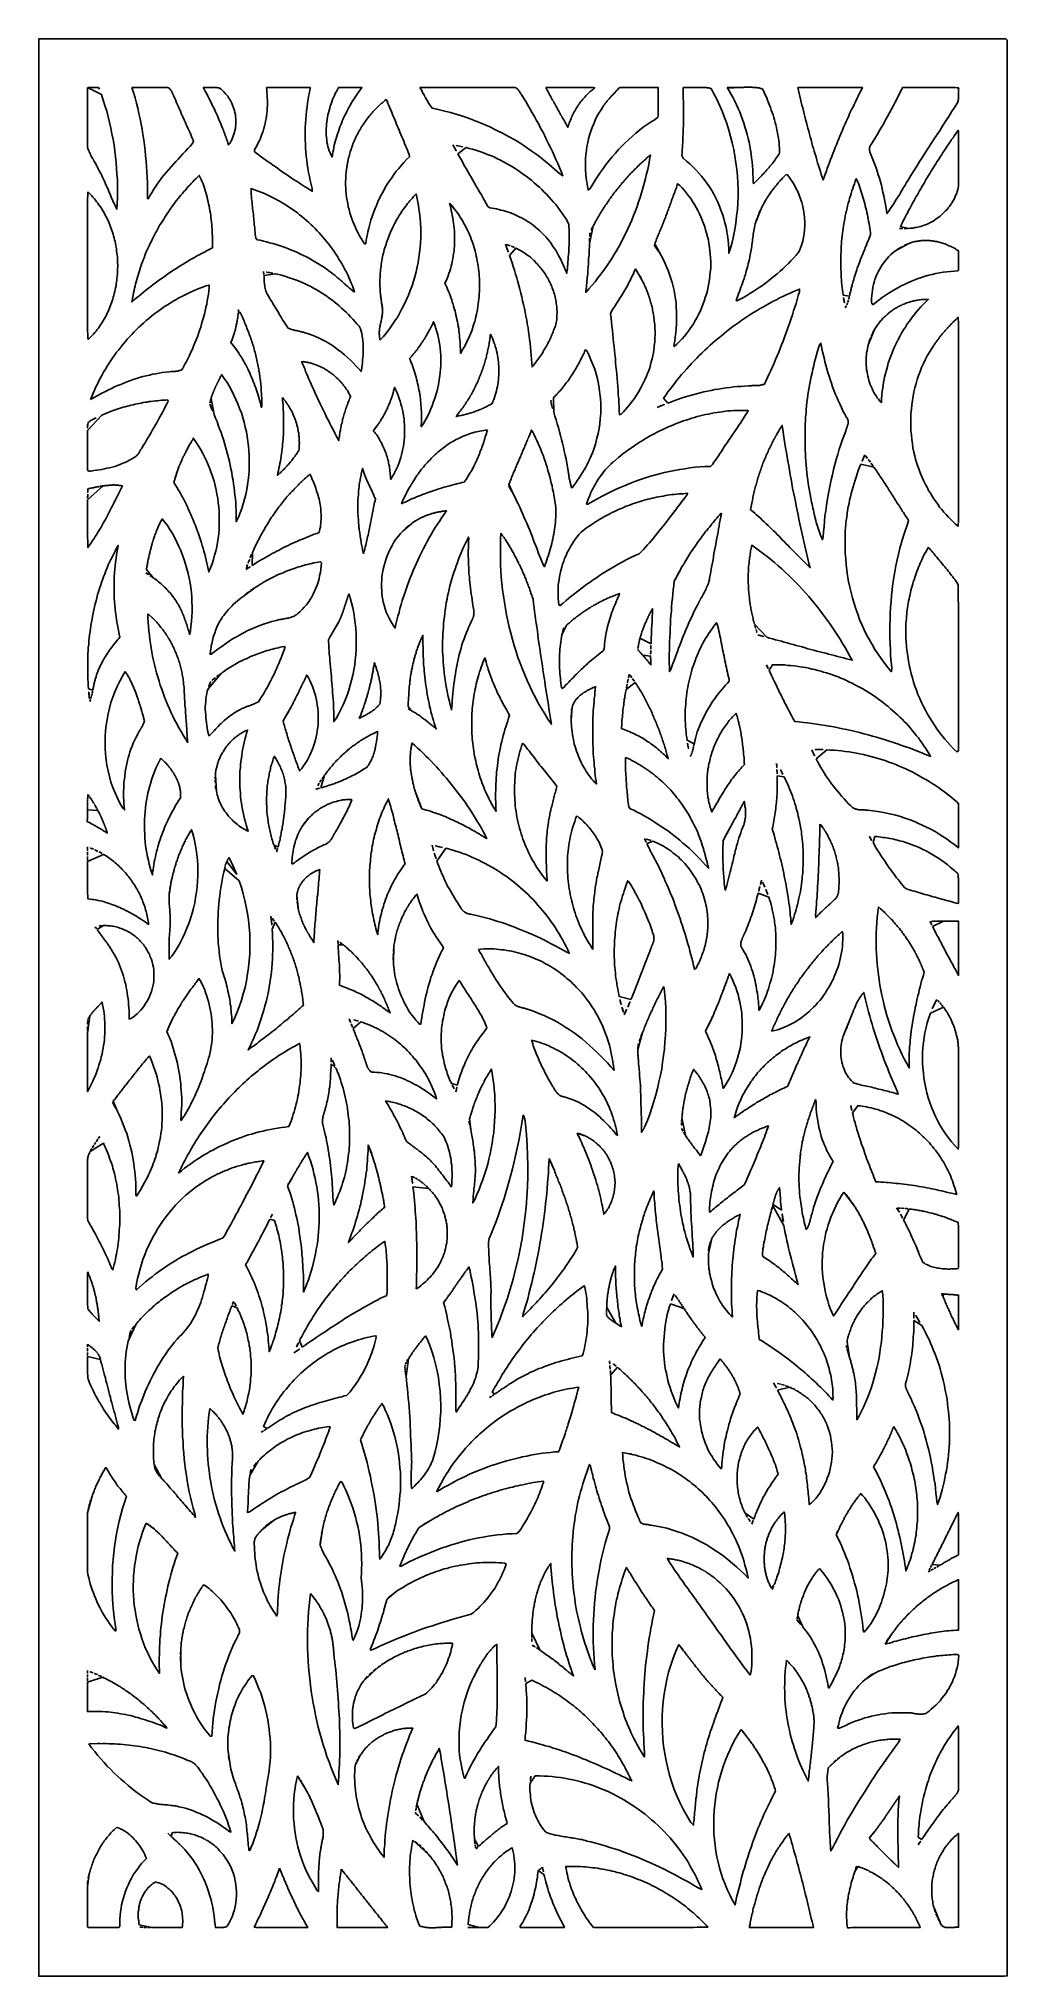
# Model space of a CAD drawing. Header units: metres. Extents: x 0 to 500, y 0 to 1000.
import ezdxf

# ---------------------------------------------------------------- set-up
doc = ezdxf.new("R2010")
doc.units = ezdxf.units.M
doc.layers.add('HOLE', color=7, linetype='Continuous')
doc.layers.add('OUTER', color=7, linetype='Continuous')

msp = doc.modelspace()

# ---------------------------------------------------------------- linework, layer by layer
at = {"layer": 'HOLE'}
for points in [[(25.2, 974.8), (25.2, 973.3), (25.2, 971.9), (25.2, 970.4), (25.2, 969), (25.1, 967.5), (25.1, 966.1), (25.1, 964.6), (25.1, 963.2), (25.1, 961.7), (25.1, 960.2), (25.1, 958.8), (25.1, 957.3), (25.1, 955.9), (25.1, 954.4), (25.1, 953), (25.1, 951.5), (25.1, 950.1), (25.1, 948.6), (25.2, 947.1), (25.2, 945.7), (25.2, 944.2), (25.4, 943.4), (25.6, 942.8), (25.8, 942.3), (26, 941.7), (26.3, 941.2), (26.5, 940.7), (26.8, 940.1), (27, 939.6), (27.3, 939.1), (27.6, 938.6), (27.9, 938.1), (28.2, 937.6), (28.5, 937), (28.8, 936.5), (29.1, 936), (29.4, 935.5), (29.6, 935), (29.9, 934.5), (30.2, 933.9), (30.5, 933.4), (30.7, 932.9), (31.1, 932.2), (31.6, 931.3), (32, 930.4), (32.5, 929.4), (33, 928.5), (33.4, 927.5), (33.9, 926.5), (34.3, 925.6), (34.7, 924.6), (35.1, 923.6), (35.6, 922.7), (36, 921.7), (36.4, 920.7), (36.8, 919.7), (37.2, 918.7), (37.6, 917.8), (38.1, 916.8), (38.5, 915.8), (38.9, 914.9), (39.4, 913.9), (39.8, 913), (40.3, 912), (40.5, 915), (40.6, 918), (40.6, 921), (40.6, 924), (40.6, 927.1), (40.4, 930.1), (40.2, 933.1), (40, 936.1), (39.7, 939), (39.3, 942), (38.9, 945), (38.4, 948), (37.8, 950.9), (37.2, 953.9), (36.6, 956.8), (35.8, 959.7), (35.1, 962.6), (34.2, 965.5), (33.3, 968.3), (32.4, 971.2), (25.2, 974.8)], [(25.7, 974.8), (25.6, 974.8), (25.5, 974.8), (25.7, 974.8)], [(26.1, 974.8), (26, 974.8), (25.9, 974.8), (26.1, 974.8)], [(26.6, 974.8), (26.4, 974.8), (26.3, 974.8), (26.6, 974.8)], [(27, 974.8), (26.8, 974.8), (26.7, 974.8), (27, 974.8)], [(27.4, 974.8), (27.2, 974.8), (27.1, 974.8), (27.4, 974.8)], [(27.8, 974.8), (27.6, 974.8), (27.5, 974.8), (27.8, 974.8)], [(28.2, 974.8), (28.1, 974.8), (27.9, 974.8), (28.2, 974.8)], [(28.6, 974.8), (28.5, 974.8), (28.3, 974.8), (28.6, 974.8)], [(29, 974.9), (28.9, 974.9), (28.7, 974.9), (29, 974.9)], [(29.4, 974.9), (29.3, 974.9), (29.2, 974.9), (29.4, 974.9)], [(29.8, 974.9), (29.7, 974.9), (29.6, 974.9), (29.8, 974.9)], [(30.3, 974.9), (30.1, 974.9), (30, 974.9), (30.3, 974.9)], [(30.7, 974.9), (30.5, 974.9), (30.4, 974.9), (30.7, 974.9)], [(31.4, 974), (30.9, 974.9), (30.8, 974.9), (31.4, 974)], [(48.1, 974.8), (48.9, 972.2), (49.7, 969.5), (50.4, 966.8), (51.1, 964.1), (51.7, 961.4), (52.3, 958.7), (52.9, 956), (53.4, 953.3), (53.8, 950.6), (54.2, 947.8), (54.6, 945.1), (54.9, 942.3), (55.2, 939.6), (55.5, 936.8), (55.7, 934), (55.8, 931.3), (56, 928.5), (56.1, 925.7), (56.2, 922.9), (56.2, 920.2), (56.2, 917.4), (56.7, 917.6), (57.6, 919.2), (58.5, 920.8), (59.4, 922.4), (60.4, 923.9), (61.4, 925.4), (62.5, 926.9), (63.6, 928.4), (64.7, 929.8), (65.9, 931.2), (67.1, 932.5), (68.3, 933.9), (69.5, 935.3), (70.7, 936.6), (72, 937.9), (73.2, 939.3), (74.4, 940.6), (75.7, 941.9), (76.9, 943.3), (78.1, 944.6), (79.3, 946), (79.9, 947.3), (79.4, 948.4), (78.9, 949.5), (78.5, 950.6), (78, 951.7), (77.5, 952.8), (77, 953.9), (76.5, 955), (76, 956.1), (75.6, 957.1), (75.1, 958.2), (74.6, 959.3), (74.1, 960.4), (73.6, 961.5), (73.1, 962.6), (72.7, 963.7), (72.2, 964.8), (71.7, 965.9), (71.2, 967), (70.7, 968.1), (70.3, 969.2), (69.8, 970.3), (69.6, 970.5), (69.5, 970.8), (69.4, 971), (69.3, 971.2), (69.2, 971.5), (69.1, 971.7), (69, 971.9), (68.9, 972.2), (68.8, 972.4), (68.7, 972.6), (68.6, 972.9), (68.4, 973.1), (68.3, 973.3), (68.2, 973.5), (68, 973.7), (67.9, 973.9), (67.7, 974.1), (67.5, 974.3), (67.4, 974.4), (67.2, 974.6), (66.9, 974.7), (66.6, 974.8), (66.1, 974.8), (65.7, 974.8), (65.3, 974.8), (64.8, 974.8), (64.4, 974.8), (63.9, 974.9), (63.5, 974.9), (63.1, 974.9), (62.6, 974.9), (62.2, 974.9), (61.7, 974.9), (61.3, 974.9), (60.8, 974.9), (60.4, 974.9), (60, 974.9), (59.5, 974.9), (59.1, 974.9), (58.6, 974.9), (58.2, 974.9), (57.8, 974.9), (57.3, 974.9), (56.9, 974.9), (56.4, 974.9), (56, 974.9), (55.6, 974.8), (55.1, 974.8), (54.7, 974.8), (54.2, 974.8), (53.8, 974.8), (53.4, 974.8), (52.9, 974.8), (52.5, 974.8), (52, 974.8), (51.6, 974.8), (51.2, 974.8), (48.1, 974.8)], [(49.4, 974.8), (49, 974.8), (48.5, 974.8), (49.4, 974.8)], [(50.7, 974.8), (50.3, 974.8), (49.8, 974.8), (50.7, 974.8)], [(84.9, 974.8), (85.4, 973.9), (85.9, 973), (86.4, 972.1), (86.9, 971.2), (87.3, 970.3), (87.8, 969.4), (88.3, 968.5), (88.7, 967.6), (89.2, 966.7), (89.6, 965.8), (90, 964.9), (90.5, 964), (90.9, 963.1), (91.3, 962.2), (91.7, 961.2), (92.2, 960.3), (92.6, 959.4), (93, 958.4), (93.4, 957.5), (93.8, 956.6), (94.1, 955.6), (94.5, 954.7), (94.9, 953.8), (95.3, 952.8), (95.6, 951.9), (96, 950.9), (96.3, 950), (96.7, 949), (97, 948.1), (97.4, 947.1), (97.7, 946.1), (98, 945.2), (98.6, 946), (99.1, 946.9), (99.6, 947.9), (100.1, 948.8), (100.4, 949.8), (100.8, 950.7), (101.1, 951.7), (101.3, 952.7), (101.5, 953.7), (101.6, 954.7), (101.7, 955.8), (101.8, 956.8), (101.8, 957.8), (101.7, 958.9), (101.6, 959.9), (101.5, 960.9), (101.3, 961.9), (101, 962.9), (100.8, 963.9), (100.4, 964.9), (100.1, 965.8), (99.7, 966.8), (99.2, 967.7), (98.7, 968.6), (98.2, 969.4), (97.6, 970.3), (97, 971.1), (96.3, 971.8), (95.6, 972.6), (94.9, 973.3), (94.1, 973.9), (93.3, 974.5), (93.2, 974.6), (93, 974.6), (92.9, 974.6), (92.8, 974.6), (92.7, 974.7), (92.5, 974.7), (92.4, 974.7), (92.3, 974.7), (92.1, 974.8), (92, 974.8), (91.9, 974.8), (91.7, 974.8), (91.6, 974.8), (91.5, 974.8), (91.4, 974.8), (91.2, 974.8), (91.1, 974.9), (91, 974.9), (90.8, 974.9), (90.7, 974.9), (90.6, 974.9), (90.4, 974.9), (90.3, 974.9), (90.2, 974.9), (90, 974.9), (89.9, 974.9), (89.8, 974.9), (89.7, 974.9), (89.5, 974.9), (89.4, 974.9), (89.3, 974.9), (89.1, 974.9), (89, 974.9), (88.9, 974.9), (88.7, 974.9), (88.6, 974.9), (88.5, 974.9), (88.3, 974.9), (88.2, 974.9), (88.1, 974.9), (87.9, 974.8), (87.8, 974.8), (87.7, 974.8), (87.6, 974.8), (87.4, 974.8), (87.3, 974.8), (87.2, 974.8), (87, 974.8), (86.9, 974.8), (86.8, 974.8), (86.6, 974.8), (86.5, 974.8), (86.4, 974.8), (86.2, 974.8), (84.9, 974.8)], [(85.3, 974.8), (85.2, 974.8), (85.1, 974.8), (85.3, 974.8)], [(85.7, 974.8), (85.6, 974.8), (85.5, 974.8), (85.7, 974.8)], [(86.1, 974.8), (86, 974.8), (85.9, 974.8), (86.1, 974.8)], [(117.5, 974.8), (117.7, 973.5), (117.8, 972.2), (117.9, 970.8), (118, 969.5), (118.1, 968.2), (118.1, 966.8), (118.1, 965.5), (118, 964.1), (117.9, 962.8), (117.8, 961.5), (117.6, 960.1), (117.4, 958.8), (117.1, 957.5), (116.9, 956.2), (116.5, 954.9), (116.2, 953.6), (115.8, 952.3), (115.4, 951.1), (114.9, 949.8), (114.4, 948.6), (113.9, 947.4), (113.3, 946.2), (112.7, 945), (112.1, 943.8), (111.4, 942.7), (111.4, 941.7), (112.6, 940.8), (113.8, 939.9), (114.9, 939.1), (116.1, 938.2), (117.3, 937.4), (118.5, 936.5), (119.6, 935.7), (120.8, 934.8), (122, 934), (123.2, 933.2), (124.3, 932.3), (125.5, 931.5), (126.7, 930.7), (127.9, 929.9), (129.1, 929.1), (130.3, 928.2), (131.5, 927.4), (132.7, 926.6), (133.9, 925.9), (135.1, 925.1), (136.3, 924.3), (137.6, 923.5), (138.8, 922.8), (140, 922), (141.2, 921.3), (141.1, 922.7), (140.6, 924.8), (140.1, 926.9), (139.7, 928.9), (139.3, 931), (138.9, 933.1), (138.6, 935.2), (138.4, 937.3), (138.1, 939.4), (137.9, 941.5), (137.8, 943.6), (137.7, 945.8), (137.6, 947.9), (137.6, 950), (137.6, 952.1), (137.6, 954.2), (137.7, 956.3), (137.9, 958.5), (138, 960.6), (138.2, 962.7), (138.5, 964.8), (138.8, 966.9), (139.1, 969), (139.5, 971.1), (139.9, 973.1), (140.2, 974.8), (139.7, 974.8), (139.3, 974.8), (138.8, 974.8), (138.4, 974.8), (137.9, 974.8), (137.5, 974.8), (137, 974.8), (136.6, 974.8), (136.1, 974.8), (135.7, 974.8), (135.3, 974.8), (134.8, 974.8), (134.4, 974.8), (133.9, 974.8), (133.5, 974.8), (133, 974.9), (132.6, 974.9), (132.1, 974.9), (131.7, 974.9), (131.3, 974.9), (130.8, 974.9), (130.4, 974.9), (129.9, 974.9), (129.5, 974.9), (129, 974.9), (128.6, 974.9), (128.1, 974.9), (127.7, 974.9), (127.3, 974.9), (126.8, 974.9), (126.4, 974.9), (125.9, 974.9), (125.5, 974.9), (125, 974.9), (124.6, 974.9), (124.1, 974.9), (123.7, 974.9), (123.3, 974.8), (122.8, 974.8), (122.4, 974.8), (121.9, 974.8), (117.5, 974.8)], [(118.8, 974.8), (118.4, 974.8), (117.9, 974.8), (118.8, 974.8)], [(120.1, 974.8), (119.7, 974.8), (119.3, 974.8), (120.1, 974.8)], [(121.5, 974.8), (121, 974.8), (120.6, 974.8), (121.5, 974.8)], [(154.7, 974.8), (154.2, 973.8), (153.7, 972.8), (153.1, 971.8), (152.7, 970.7), (152.2, 969.7), (151.7, 968.6), (151.3, 967.5), (150.9, 966.4), (150.5, 965.2), (150.2, 964.1), (149.9, 963), (149.6, 961.8), (149.3, 960.7), (149.1, 959.5), (148.9, 958.3), (148.7, 957.2), (148.6, 956), (148.5, 954.8), (148.4, 953.7), (148.4, 952.5), (148.4, 951.3), (148.4, 950.2), (148.5, 949), (148.7, 947.8), (148.8, 946.7), (149.1, 945.5), (149.3, 944.4), (149.6, 943.3), (150, 942.2), (150.4, 941.1), (150.9, 940), (151.4, 938.9), (151.6, 940.1), (151.8, 941.4), (152.1, 942.6), (152.3, 943.8), (152.6, 945), (152.9, 946.2), (153.2, 947.4), (153.6, 948.6), (153.9, 949.8), (154.3, 951), (154.7, 952.1), (155.1, 953.3), (155.5, 954.5), (156, 955.6), (156.4, 956.8), (156.9, 957.9), (157.4, 959), (157.9, 960.2), (158.5, 961.3), (159, 962.4), (159.6, 963.5), (160.1, 964.6), (160.7, 965.6), (161.3, 966.7), (162, 967.7), (162.6, 968.8), (163.3, 969.8), (164, 970.8), (164.7, 971.9), (165.4, 972.9), (166.1, 973.8), (166.8, 974.8), (166.7, 974.8), (166.5, 974.8), (166.3, 974.8), (166.1, 974.8), (165.9, 974.8), (165.7, 974.8), (165.5, 974.8), (165.3, 974.8), (165.1, 974.8), (165, 974.8), (164.8, 974.8), (164.6, 974.8), (164.4, 974.8), (164.2, 974.8), (164, 974.8), (163.8, 974.8), (163.6, 974.8), (163.4, 974.8), (163.3, 974.8), (163.1, 974.8), (162.9, 974.8), (162.7, 974.8), (162.5, 974.8), (162.3, 974.8), (162.1, 974.8), (161.9, 974.8), (161.7, 974.8), (161.5, 974.8), (161.4, 974.8), (161.2, 974.8), (161, 974.8), (160.8, 974.8), (160.6, 974.8), (160.4, 974.8), (160.2, 974.8), (160, 974.8), (159.8, 974.8), (159.7, 974.8), (159.5, 974.8), (159.3, 974.8), (159.1, 974.8), (158.9, 974.8), (158.7, 974.8), (158.5, 974.8), (158.3, 974.8), (158.1, 974.8), (158, 974.8), (157.8, 974.8), (157.6, 974.8), (157.4, 974.8), (157.2, 974.8), (154.7, 974.8)], [(155.3, 974.8), (155.1, 974.8), (154.9, 974.8), (155.3, 974.8)], [(155.9, 974.8), (155.7, 974.8), (155.5, 974.8), (155.9, 974.8)], [(156.4, 974.8), (156.3, 974.8), (156.1, 974.8), (156.4, 974.8)], [(157, 974.8), (156.8, 974.8), (156.6, 974.8), (157, 974.8)], [(196.8, 974.8), (197.1, 974.3), (197.4, 973.8), (197.7, 973.3), (198, 972.7), (198.2, 972.2), (198.5, 971.7), (198.8, 971.2), (199.1, 970.7), (199.3, 970.1), (199.6, 969.6), (199.9, 969.1), (200.2, 968.6), (200.5, 968.1), (200.8, 967.6), (201.1, 967.1), (201.4, 966.6), (201.7, 966.1), (202, 965.6), (202.4, 965.2), (202.7, 964.7), (203.1, 964.2), (205.5, 963.6), (209, 962.8), (212.5, 961.9), (216, 960.9), (219.4, 959.8), (222.8, 958.6), (226.2, 957.3), (229.6, 955.9), (232.9, 954.5), (236.1, 952.9), (239.4, 951.3), (242.5, 949.6), (245.7, 947.8), (248.8, 945.9), (251.8, 943.9), (254.8, 941.8), (257.8, 939.7), (260.7, 937.4), (263.5, 935.1), (266.3, 932.7), (269, 930.3), (270.5, 929.3), (269.7, 931.4), (268.8, 933.5), (267.9, 935.6), (267, 937.6), (266.1, 939.7), (265.2, 941.8), (264.2, 943.8), (263.2, 945.8), (262.2, 947.9), (261.2, 949.9), (260.2, 951.9), (259.1, 953.9), (258.1, 955.9), (257, 957.8), (255.9, 959.8), (254.8, 961.8), (253.7, 963.7), (252.5, 965.7), (251.4, 967.6), (250.2, 969.5), (249, 971.4), (248.9, 971.6), (248.8, 971.8), (248.6, 972), (248.5, 972.3), (248.3, 972.5), (248.2, 972.7), (248, 973), (247.9, 973.2), (247.7, 973.4), (247.6, 973.6), (247.4, 973.8), (247.2, 974), (247.1, 974.2), (246.9, 974.4), (246.7, 974.5), (246.5, 974.6), (246.3, 974.7), (246, 974.8), (245.8, 974.9), (245.5, 974.9), (245.3, 974.8), (244.4, 974.8), (243.3, 974.8), (242.1, 974.8), (241, 974.8), (239.9, 974.8), (238.7, 974.8), (237.6, 974.8), (236.5, 974.8), (235.3, 974.8), (234.2, 974.8), (233.1, 974.8), (232, 974.8), (230.8, 974.9), (229.7, 974.9), (228.6, 974.9), (227.4, 974.9), (226.3, 974.9), (225.2, 974.9), (224, 974.9), (222.9, 974.9), (221.8, 974.9), (220.6, 974.9), (219.5, 974.9), (218.4, 974.9), (217.2, 974.9), (216.1, 974.9), (215, 974.9), (213.8, 974.8), (212.7, 974.8), (211.6, 974.8), (210.4, 974.8), (209.3, 974.8), (208.2, 974.8), (207, 974.8), (205.9, 974.8), (204.8, 974.8), (203.6, 974.8), (202.5, 974.8), (201.4, 974.8), (196.8, 974.8)], [(200.2, 974.8), (199.1, 974.8), (198, 974.8), (200.2, 974.8)], [(261.8, 974.8), (262.1, 974.1), (262.5, 973.5), (262.8, 972.9), (263.2, 972.2), (263.5, 971.6), (263.9, 970.9), (264.2, 970.3), (264.6, 969.6), (264.9, 969), (265.3, 968.3), (265.7, 967.7), (266, 967.1), (266.4, 966.4), (266.7, 965.8), (267.1, 965.1), (267.4, 964.5), (267.8, 963.9), (268.2, 963.2), (268.5, 962.6), (268.9, 961.9), (269.2, 961.3), (269.6, 960.6), (270, 960), (270.3, 959.4), (270.7, 958.7), (271, 958.1), (271.4, 957.4), (271.8, 956.8), (272.1, 956.2), (272.5, 955.5), (272.8, 954.9), (273.2, 954.2), (273.4, 955), (273.7, 955.8), (273.9, 956.5), (274.2, 957.3), (274.5, 958), (274.8, 958.8), (275.1, 959.5), (275.4, 960.2), (275.8, 960.9), (276.1, 961.6), (276.5, 962.3), (276.9, 963), (277.3, 963.7), (277.7, 964.3), (278.1, 965), (278.5, 965.7), (279, 966.3), (279.4, 966.9), (279.9, 967.6), (280.4, 968.2), (280.9, 968.8), (281.4, 969.4), (281.9, 969.9), (282.4, 970.5), (283, 971.1), (283.5, 971.6), (284.1, 972.2), (284.6, 972.7), (285.2, 973.2), (285.8, 973.7), (286.4, 974.2), (287, 974.7), (286.6, 974.7), (286.2, 974.8), (285.8, 974.8), (285.4, 974.8), (285, 974.8), (284.7, 974.8), (284.3, 974.8), (283.9, 974.8), (283.5, 974.8), (283.1, 974.8), (282.7, 974.8), (282.3, 974.8), (281.9, 974.8), (281.5, 974.8), (281.1, 974.8), (280.7, 974.8), (280.3, 974.8), (279.9, 974.9), (279.5, 974.9), (279.1, 974.9), (278.7, 974.9), (278.3, 974.9), (277.9, 974.9), (277.5, 974.9), (277.2, 974.9), (276.8, 974.9), (276.4, 974.9), (276, 974.9), (275.6, 974.9), (275.2, 974.9), (274.8, 974.9), (274.4, 974.9), (274, 974.9), (273.6, 974.9), (273.2, 974.9), (272.8, 974.9), (272.4, 974.9), (272, 974.9), (271.6, 974.9), (271.2, 974.9), (270.8, 974.8), (270.4, 974.8), (270.1, 974.8), (269.7, 974.8), (269.3, 974.8), (268.9, 974.8), (268.5, 974.8), (268.1, 974.8), (267.7, 974.8), (267.3, 974.8), (266.9, 974.8), (266.5, 974.8), (266.1, 974.8), (265.7, 974.8), (265.3, 974.8), (264.9, 974.8), (264.5, 974.8), (264.1, 974.8), (263.7, 974.8), (263.4, 974.8), (261.8, 974.8)], [(263, 974.8), (262.6, 974.8), (262.2, 974.8), (263, 974.8)], [(290.3, 963.3), (289.2, 961.6), (288.2, 959.8), (287.3, 958), (286.5, 956.1), (285.7, 954.2), (285, 952.3), (284.4, 950.3), (283.8, 948.4), (283.4, 946.4), (283, 944.4), (282.7, 942.3), (282.4, 940.3), (282.3, 938.2), (282.2, 936.2), (282.2, 934.1), (282.2, 932.1), (282.4, 930), (282.6, 928), (282.9, 926), (283.3, 923.9), (283.7, 921.9), (284.7, 922.7), (286, 924.9), (287.3, 927), (288.6, 929.1), (290, 931.2), (291.5, 933.2), (293, 935.2), (294.5, 937.1), (296.1, 939.1), (297.7, 940.9), (299.3, 942.8), (301, 944.6), (302.8, 946.3), (304.6, 948), (306.4, 949.6), (308.3, 951.2), (310.2, 952.8), (312.1, 954.3), (314.1, 955.7), (316.2, 957.1), (318.2, 958.4), (319.6, 959.5), (319.7, 960.2), (319.7, 960.9), (319.7, 961.7), (319.7, 962.4), (319.7, 963.1), (319.7, 963.9), (319.7, 964.6), (319.7, 965.3), (319.7, 966.1), (319.7, 966.8), (319.7, 967.5), (319.7, 968.3), (319.7, 969), (319.7, 969.7), (319.7, 970.5), (319.7, 971.2), (319.7, 971.9), (319.7, 972.7), (319.7, 973.4), (319.7, 974.1), (319.7, 974.9), (318.8, 974.9), (317.8, 974.9), (316.9, 974.8), (316, 974.8), (315, 974.8), (314.1, 974.8), (313.2, 974.8), (312.2, 974.8), (311.3, 974.8), (310.4, 974.8), (309.4, 974.8), (308.5, 974.8), (307.5, 974.8), (306.6, 974.8), (305.7, 974.8), (304.7, 974.8), (303.8, 974.8), (302.9, 974.8), (301.9, 974.8), (301, 974.8), (300.1, 974.8), (299.6, 974.7), (299.4, 974.4), (299.1, 974.1), (298.9, 973.9), (298.7, 973.6), (298.4, 973.4), (298.2, 973.1), (297.9, 972.9), (297.7, 972.6), (297.5, 972.3), (297.2, 972.1), (297, 971.8), (296.8, 971.6), (296.5, 971.3), (296.3, 971.1), (296, 970.8), (295.8, 970.5), (295.6, 970.3), (295.3, 970), (295.1, 969.8), (294.9, 969.5), (294.6, 969.2), (294.4, 969), (294.2, 968.7), (294, 968.4), (293.7, 968.2), (293.5, 967.9), (293.3, 967.6), (293.1, 967.4), (292.9, 967.1), (292.6, 966.8), (292.4, 966.5), (292.2, 966.3), (292, 966), (291.8, 965.7), (291.6, 965.4), (291.4, 965.1), (291.2, 964.8), (290.3, 963.3)], [(332.7, 974.8), (332.7, 973.4), (332.7, 972), (332.7, 970.6), (332.7, 969.2), (332.8, 967.8), (332.8, 966.4), (332.8, 965), (332.8, 963.6), (332.8, 962.2), (332.8, 960.8), (332.8, 959.3), (332.8, 957.9), (332.8, 956.5), (332.8, 955.1), (332.7, 953.7), (332.7, 952.3), (332.7, 950.9), (332.6, 949.5), (332.6, 948.1), (332.5, 946.7), (332.4, 945.3), (332.3, 943.9), (332.2, 942.5), (332.1, 941.1), (332, 939.7), (332.7, 938.3), (334.4, 936.9), (336.1, 935.5), (337.7, 933.9), (339.3, 932.4), (340.8, 930.7), (342.2, 929), (343.6, 927.3), (344.9, 925.4), (346.2, 923.6), (347.4, 921.7), (348.5, 919.7), (349.5, 917.7), (350.5, 915.7), (351.4, 913.6), (352.2, 911.5), (353, 909.4), (353.6, 907.2), (354.2, 905), (354.8, 902.8), (355.2, 900.6), (355.6, 898.4), (355.9, 896.1), (356.1, 893.8), (356.2, 891.5), (356.2, 889.3), (357, 891.4), (357.9, 894.8), (358.7, 898.1), (359.3, 901.5), (359.9, 904.9), (360.3, 908.4), (360.7, 911.8), (360.9, 915.3), (361, 918.7), (361, 922.2), (360.9, 925.7), (360.7, 929.1), (360.4, 932.6), (359.9, 936), (359.4, 939.4), (358.8, 942.8), (358, 946.2), (357.2, 949.6), (356.2, 952.9), (355.2, 956.2), (354, 959.4), (352.8, 962.6), (351.4, 965.8), (350, 968.9), (348.4, 971.9), (347.1, 974.4), (346.8, 974.4), (346.5, 974.5), (346.2, 974.5), (346, 974.6), (345.7, 974.6), (345.4, 974.7), (345.1, 974.7), (344.8, 974.8), (344.6, 974.8), (344.3, 974.8), (344, 974.8), (343.7, 974.9), (343.4, 974.9), (343.2, 974.9), (342.9, 974.9), (342.6, 974.9), (342.3, 974.9), (342, 974.9), (341.7, 974.9), (341.5, 974.9), (341.2, 974.9), (340.9, 974.9), (340.6, 974.9), (340.3, 974.9), (340, 974.9), (339.8, 974.9), (339.5, 974.9), (339.2, 974.9), (338.9, 974.9), (338.6, 974.9), (338.3, 974.9), (338, 974.9), (337.8, 974.9), (337.5, 974.9), (337.2, 974.8), (336.9, 974.8), (336.6, 974.8), (336.3, 974.8), (336.1, 974.8), (335.8, 974.8), (335.5, 974.8), (335.2, 974.8), (334.9, 974.8), (334.6, 974.8), (334.3, 974.8), (332.7, 974.8)], [(334.1, 974.8), (333.8, 974.8), (333.5, 974.8), (334.1, 974.8)], [(355.4, 974.8), (356.5, 973.1), (357.5, 971.3), (358.5, 969.5), (359.4, 967.7), (360.3, 965.9), (361.1, 964), (361.9, 962.2), (362.7, 960.3), (363.4, 958.4), (364, 956.4), (364.6, 954.5), (365.2, 952.5), (365.8, 950.6), (366.2, 948.6), (366.7, 946.6), (367.1, 944.6), (367.4, 942.6), (367.8, 940.5), (368, 938.5), (368.3, 936.5), (368.4, 934.4), (368.6, 932.4), (368.7, 930.3), (368.8, 928.3), (368.8, 926.2), (369, 925.2), (369.6, 925.8), (370.2, 926.3), (370.8, 926.9), (371.4, 927.5), (372, 928.1), (372.6, 928.7), (373.1, 929.3), (373.7, 929.9), (374.3, 930.5), (374.8, 931.1), (375.4, 931.7), (375.9, 932.3), (376.5, 933), (377, 933.6), (377.5, 934.2), (378.1, 934.9), (378.6, 935.5), (379.1, 936.2), (379.6, 936.9), (380.1, 937.5), (380.5, 938.2), (381, 938.9), (381.5, 939.6), (382, 940.3), (382.4, 941), (382.5, 942.2), (382.4, 943.5), (382.3, 944.9), (382.2, 946.2), (382, 947.5), (381.9, 948.9), (381.6, 950.2), (381.4, 951.5), (381.1, 952.8), (380.9, 954.2), (380.5, 955.5), (380.2, 956.8), (379.8, 958.1), (379.5, 959.4), (379.1, 960.7), (378.6, 962), (378.2, 963.2), (377.7, 964.5), (377.3, 965.8), (376.8, 967), (376.3, 968.3), (375.8, 969.5), (375.2, 970.7), (374.7, 972), (374.1, 973.2), (373.6, 974.2), (373.3, 974.2), (372.9, 974.3), (372.6, 974.4), (372.2, 974.5), (371.9, 974.6), (371.6, 974.6), (371.2, 974.7), (370.9, 974.7), (370.5, 974.8), (370.2, 974.8), (369.8, 974.9), (369.5, 974.9), (369.1, 974.9), (368.7, 974.9), (368.4, 975), (368, 975), (367.7, 975), (367.3, 975), (367, 975), (366.6, 975), (366.2, 975), (365.9, 975), (365.5, 975), (365.2, 975), (364.8, 975), (364.4, 975), (364.1, 975), (363.7, 974.9), (363.3, 974.9), (363, 974.9), (362.6, 974.9), (362.2, 974.9), (361.9, 974.9), (361.5, 974.8), (361.2, 974.8), (360.8, 974.8), (355.4, 974.8)], [(357.2, 974.7), (356.8, 974.7), (356.5, 974.7), (357.2, 974.7)], [(358.3, 974.7), (357.9, 974.7), (357.5, 974.7), (358.3, 974.7)], [(359.3, 974.8), (359, 974.8), (358.6, 974.7), (359.3, 974.8)], [(360.4, 974.8), (360.1, 974.8), (359.7, 974.8), (360.4, 974.8)], [(391.8, 974.8), (392.2, 973.3), (392.5, 971.8), (392.9, 970.3), (393.3, 968.8), (393.6, 967.3), (394, 965.8), (394.4, 964.3), (394.8, 962.8), (395.1, 961.3), (395.5, 959.8), (395.9, 958.3), (396.3, 956.8), (396.7, 955.3), (397.1, 953.8), (397.5, 952.3), (397.9, 950.8), (398.3, 949.3), (398.7, 947.8), (399.1, 946.3), (399.5, 944.8), (400, 943.4), (400.4, 941.9), (400.8, 940.4), (401.3, 938.9), (401.7, 937.4), (402.1, 935.9), (402.6, 934.5), (403.1, 933), (403.5, 931.5), (404, 930), (404.5, 928.6), (404.9, 927.1), (405.5, 928.6), (406, 930.1), (406.6, 931.7), (407.1, 933.2), (407.7, 934.7), (408.3, 936.2), (408.8, 937.7), (409.4, 939.3), (410, 940.8), (410.6, 942.3), (411.2, 943.8), (411.8, 945.3), (412.4, 946.8), (413, 948.3), (413.6, 949.8), (414.3, 951.3), (414.9, 952.8), (415.5, 954.3), (416.2, 955.8), (416.8, 957.3), (417.5, 958.7), (418.2, 960.2), (418.8, 961.7), (419.5, 963.1), (420.2, 964.6), (420.9, 966.1), (421.6, 967.5), (422.3, 969), (423, 970.4), (423.7, 971.9), (424.5, 973.3), (425.2, 974.8), (424.7, 974.8), (424.1, 974.8), (423.6, 974.8), (423.1, 974.8), (422.6, 974.8), (422.1, 974.8), (421.5, 974.8), (421, 974.8), (420.5, 974.8), (420, 974.8), (419.5, 974.8), (418.9, 974.8), (418.4, 974.8), (417.9, 974.8), (417.4, 974.8), (416.8, 974.8), (416.3, 974.8), (415.8, 974.8), (415.3, 974.9), (414.8, 974.9), (414.2, 974.9), (413.7, 974.9), (413.2, 974.9), (412.7, 974.9), (412.1, 974.9), (411.6, 974.9), (411.1, 974.9), (410.6, 974.9), (410.1, 974.9), (409.5, 974.9), (409, 974.9), (408.5, 974.9), (408, 974.9), (407.5, 974.9), (406.9, 974.9), (406.4, 974.9), (405.9, 974.9), (405.4, 974.9), (404.8, 974.9), (404.3, 974.8), (403.8, 974.8), (403.3, 974.8), (402.8, 974.8), (402.2, 974.8), (401.7, 974.8), (401.2, 974.8), (400.7, 974.8), (400.1, 974.8), (399.6, 974.8), (399.1, 974.8), (398.6, 974.8), (398.1, 974.8), (397.5, 974.8), (397, 974.8), (396.5, 974.8), (391.8, 974.8)], [(394.4, 974.8), (393.9, 974.8), (393.4, 974.8), (394.4, 974.8)], [(396, 974.8), (395.4, 974.8), (394.9, 974.8), (396, 974.8)], [(446, 974.8), (445.1, 973), (444.1, 971.1), (443.2, 969.2), (442.2, 967.3), (441.2, 965.5), (440.2, 963.6), (439.2, 961.7), (438.2, 959.9), (437.2, 958.1), (436.2, 956.2), (435.1, 954.4), (434.1, 952.6), (433, 950.8), (431.9, 949), (430.8, 947.2), (429.7, 945.4), (429.4, 945), (429.2, 944.6), (429, 944.2), (428.9, 943.7), (428.8, 943.3), (428.8, 942.9), (428.9, 942.4), (429, 942), (429.1, 941.6), (429.3, 941.1), (429.4, 940.7), (429.6, 940.2), (429.8, 939.8), (430, 939.4), (430.1, 939), (430.3, 938.5), (431, 936.8), (431.7, 935.1), (432.3, 933.3), (432.9, 931.6), (433.4, 929.8), (434, 928), (434.5, 926.2), (435, 924.4), (435.4, 922.6), (435.8, 920.8), (436.3, 919), (436.6, 917.1), (437, 915.3), (437.3, 913.5), (437.6, 911.6), (437.9, 909.8), (438.8, 911), (439.6, 912.2), (440.4, 913.4), (441.2, 914.6), (442, 915.8), (442.7, 917.1), (443.5, 918.3), (444.3, 919.5), (445, 920.8), (445.8, 922), (446.5, 923.3), (447.3, 924.5), (448, 925.8), (448.8, 927), (449.6, 928.2), (450.3, 929.5), (451.8, 931.8), (453.3, 934.2), (454.7, 936.6), (456.2, 938.9), (457.7, 941.2), (459.2, 943.6), (460.7, 945.9), (462.2, 948.3), (463.8, 950.6), (465.3, 952.9), (466.8, 955.3), (468.3, 957.6), (469.8, 959.9), (471.3, 962.3), (472.8, 964.6), (474.3, 967), (474.5, 967.4), (474.6, 967.9), (474.7, 968.4), (474.8, 968.8), (474.9, 969.3), (474.9, 969.8), (474.9, 970.3), (474.9, 970.8), (474.9, 971.3), (474.9, 971.8), (474.9, 972.3), (474.9, 972.8), (474.9, 973.3), (474.9, 973.8), (474.9, 974.2), (475, 974.7), (474.1, 974.7), (473.2, 974.8), (472.2, 974.8), (471.3, 974.8), (470.4, 974.8), (469.5, 974.8), (468.6, 974.8), (467.7, 974.8), (466.8, 974.9), (465.9, 974.9), (465, 974.9), (464.1, 974.9), (463.2, 974.9), (462.3, 974.9), (461.4, 974.9), (460.5, 974.9), (459.6, 974.9), (458.7, 974.9), (457.8, 974.9), (456.9, 974.9), (456, 974.8), (455.1, 974.8), (454.2, 974.8), (453.2, 974.8), (452.3, 974.8), (451.4, 974.8), (450.5, 974.8), (449.6, 974.8), (446, 974.8)], [(448.7, 974.8), (447.8, 974.8), (446.9, 974.8), (448.7, 974.8)], [(158.9, 932.7), (158.7, 931.1), (158.6, 929.5), (158.5, 927.8), (158.4, 926.2), (158.4, 924.6), (158.5, 923), (158.6, 921.3), (158.7, 919.7), (158.9, 918.1), (159.2, 916.5), (159.5, 914.9), (159.8, 913.3), (160.2, 911.8), (160.6, 910.2), (161.1, 908.6), (161.6, 907.1), (162.2, 905.6), (162.8, 904.1), (163.5, 902.6), (164.1, 901.2), (164.9, 899.7), (165.6, 898.3), (166.4, 896.9), (167.3, 895.5), (168.2, 894.2), (168.8, 894.2), (169.1, 896.3), (169.5, 898.3), (169.9, 900.3), (170.4, 902.3), (170.9, 904.3), (171.5, 906.3), (172.1, 908.3), (172.8, 910.2), (173.5, 912.1), (174.3, 914), (175.1, 915.9), (176, 917.8), (176.9, 919.6), (177.9, 921.4), (178.9, 923.2), (179.9, 924.9), (181, 926.6), (182.2, 928.3), (183.4, 929.9), (184.6, 931.6), (185.9, 933.1), (187.2, 934.7), (188.5, 936.2), (189.9, 937.6), (191.4, 939.1), (191.3, 940.3), (190.8, 941.4), (190.3, 942.5), (189.8, 943.7), (189.3, 944.8), (188.8, 946), (188.4, 947.1), (187.9, 948.3), (187.4, 949.4), (186.9, 950.6), (186.4, 951.7), (186, 952.9), (185.5, 954), (185, 955.1), (184.6, 956.3), (184.1, 957.4), (183.6, 958.6), (183.1, 959.7), (182.7, 960.9), (182.2, 962), (181.7, 963.2), (181.3, 964.3), (180.8, 965.5), (180.3, 966.6), (179.8, 967.8), (179.3, 968.6), (178.7, 968.1), (178.1, 967.6), (177.4, 967), (176.8, 966.5), (176.2, 966), (175.6, 965.4), (175, 964.8), (174.4, 964.2), (173.9, 963.7), (173.3, 963.1), (172.7, 962.5), (172.2, 961.8), (171.6, 961.2), (171.1, 960.6), (170.6, 960), (170.1, 959.3), (169.6, 958.7), (169.1, 958), (168.6, 957.3), (168.1, 956.6), (167.6, 956), (167.2, 955.3), (166.7, 954.6), (166.3, 953.9), (165.9, 953.2), (165.5, 952.4), (165, 951.7), (164.7, 951), (164.3, 950.2), (163.9, 949.5), (163.5, 948.7), (163.2, 948), (162.9, 947.2), (162.5, 946.5), (162.2, 945.7), (161.9, 944.9), (161.6, 944.1), (161.4, 943.3), (161.1, 942.5), (160.8, 941.7), (160.6, 940.9), (160.4, 940.1), (160.2, 939.3), (160, 938.5), (158.9, 932.7)], [(291, 964.5), (290.8, 964.2), (290.6, 963.9), (291, 964.5)], [(449.1, 902.1), (449.9, 902.2), (450.7, 902.2), (451.4, 902.3), (452.2, 902.5), (453, 902.6), (453.8, 902.8), (454.5, 902.9), (455.3, 903.1), (456.1, 903.4), (456.8, 903.6), (457.6, 903.9), (458.3, 904.1), (459, 904.5), (459.7, 904.8), (460.4, 905.2), (461.1, 905.5), (461.8, 905.9), (462.5, 906.4), (463.2, 906.8), (463.9, 907.4), (464.6, 907.9), (465.4, 908.5), (466.1, 909.2), (466.8, 909.8), (467.5, 910.5), (468.2, 911.2), (468.9, 911.9), (469.5, 912.7), (470.1, 913.4), (470.7, 914.2), (471.2, 915), (471.8, 915.9), (472.3, 916.7), (472.7, 917.6), (473.1, 918.5), (473.5, 919.4), (473.9, 920.3), (474.2, 921.2), (474.4, 922.2), (474.6, 923.1), (474.8, 924.1), (474.9, 925.1), (474.9, 926.1), (474.9, 927.1), (474.9, 928.1), (474.9, 929.1), (474.8, 930), (474.8, 931), (474.8, 932), (474.8, 932.9), (474.8, 933.9), (474.8, 934.8), (474.8, 935.8), (474.8, 936.8), (474.8, 937.7), (474.8, 938.7), (474.8, 939.6), (474.8, 940.6), (474.8, 941.6), (474.8, 942.5), (474.8, 943.5), (474.8, 944.4), (474.8, 945.4), (474.8, 946.4), (474.8, 947.3), (474.8, 948.3), (474.8, 949.2), (474.8, 950.2), (474.8, 951.2), (474.8, 952.1), (474.6, 952.7), (474, 951.8), (473.3, 950.8), (472.6, 949.9), (472, 948.9), (471.3, 948), (470.7, 947), (470, 946.1), (469.4, 945.1), (468.7, 944.1), (468.1, 943.2), (467.5, 942.2), (466.8, 941.3), (466.2, 940.3), (465.6, 939.3), (465, 938.3), (464.3, 937.4), (463.7, 936.4), (463.1, 935.4), (462.5, 934.4), (461.9, 933.5), (461.2, 932.5), (460.6, 931.5), (460, 930.5), (459.4, 929.5), (458.8, 928.5), (458.2, 927.5), (457.6, 926.5), (457.1, 925.5), (456.5, 924.5), (455.9, 923.5), (455.3, 922.5), (454.7, 921.5), (454.2, 920.5), (453.6, 919.5), (453, 918.5), (452.4, 917.5), (451.9, 916.5), (451.3, 915.5), (450.8, 914.5), (450.2, 913.4), (449.7, 912.4), (449.1, 911.4), (448.6, 910.4), (448, 909.3), (447.5, 908.3), (447, 907.3), (446.4, 906.3), (445.9, 905.2), (445.4, 904.2), (444.9, 903.1), (449.1, 902.1)], [(213.8, 945.2), (214.6, 943.7), (215.5, 942.2), (213.8, 945.2)], [(218.9, 944.3), (217.2, 944.6), (215.5, 944.9), (218.9, 944.3)], [(216.3, 940.6), (217.2, 939.1), (218, 937.6), (218.9, 936.1), (219.7, 934.6), (220.6, 933.1), (221.5, 931.5), (222.4, 930), (223.2, 928.5), (224.1, 927), (225, 925.5), (225.9, 924), (226.7, 922.5), (227.6, 921), (228.5, 919.5), (229.3, 918), (230.2, 916.5), (231, 914.9), (231.9, 913.4), (232.9, 912.8), (234, 912.6), (235.2, 912.4), (236.3, 912.2), (237.5, 911.9), (238.6, 911.6), (239.7, 911.3), (240.8, 911), (241.9, 910.7), (243, 910.3), (244.1, 909.9), (245.2, 909.5), (246.3, 909), (247.3, 908.5), (248.4, 908), (249.4, 907.5), (250.4, 906.9), (251.4, 906.3), (252.4, 905.7), (253.4, 905.1), (254.4, 904.4), (255.4, 903.6), (256.5, 902.7), (257.7, 901.8), (258.7, 900.9), (259.8, 899.9), (260.8, 898.8), (261.8, 897.8), (262.7, 896.7), (263.6, 895.6), (264.5, 894.4), (265.3, 893.2), (266.1, 892), (266.9, 890.8), (267.6, 889.5), (268.3, 888.2), (269, 887), (269.7, 885.7), (270.3, 884.3), (270.9, 883), (271.5, 881.6), (272.1, 880.3), (272.6, 878.9), (272.7, 880.1), (272.9, 881.3), (273, 882.5), (273.1, 883.7), (273.2, 884.9), (273.3, 886.1), (273.4, 887.3), (273.5, 888.6), (273.6, 889.8), (273.7, 891), (273.7, 892.2), (273.8, 893.4), (273.8, 894.6), (273.8, 895.8), (273.8, 897), (273.9, 898.2), (273.8, 899.4), (273.8, 900.6), (273.8, 901.8), (273.7, 903), (273.7, 904.2), (273, 905.7), (272.1, 907.2), (271.1, 908.6), (270.1, 910.1), (269.1, 911.5), (268, 913), (266.9, 914.4), (265.8, 915.7), (264.6, 917.1), (263.4, 918.4), (262.2, 919.7), (261, 920.9), (259.8, 922.2), (258.5, 923.4), (257.2, 924.5), (255.8, 925.7), (254.5, 926.8), (253.1, 927.9), (251.7, 929), (250.3, 930), (248.9, 931), (247.5, 932), (246, 933), (244.5, 933.9), (243, 934.8), (241.5, 935.6), (239.9, 936.5), (238.4, 937.3), (236.8, 938), (235.3, 938.8), (233.7, 939.5), (232.1, 940.1), (230.5, 940.8), (228.8, 941.4), (227.2, 941.9), (225.6, 942.5), (223.9, 943), (222.2, 943.4), (220.6, 943.9), (216.3, 940.6)], [(284.3, 894.1), (284.3, 893.1), (284.3, 892.2), (284.2, 891.2), (284.2, 890.3), (284.1, 889.3), (284.1, 888.3), (284, 887.4), (283.9, 886.4), (283.9, 885.4), (283.8, 884.5), (283.8, 883.5), (283.7, 882.5), (283.6, 881.6), (283.5, 880.6), (283.4, 879.6), (283.4, 878.7), (283.3, 877.7), (283.2, 876.8), (283.1, 875.8), (283, 874.8), (282.9, 873.9), (282.8, 872.9), (282.7, 871.9), (282.6, 871), (282.5, 870), (282.4, 869.1), (284, 870.9), (285.6, 872.7), (287.2, 874.6), (288.7, 876.6), (290.2, 878.5), (291.7, 880.5), (293.1, 882.5), (294.5, 884.6), (295.8, 886.6), (297.1, 888.7), (298.4, 890.9), (299.6, 893), (300.8, 895.2), (301.9, 897.4), (303.1, 899.6), (304.1, 901.9), (305.2, 904.1), (306.1, 906.4), (307.1, 908.7), (308, 911.1), (308.9, 913.4), (309.7, 915.8), (310.5, 918.1), (311.2, 920.5), (311.9, 922.9), (312.6, 925.3), (313.2, 927.8), (313.8, 930.2), (314.4, 932.6), (314.9, 935.1), (315.3, 937.5), (315.8, 940), (315.2, 939.5), (314.6, 939), (314, 938.5), (313.4, 937.9), (312.8, 937.4), (312.2, 936.9), (311.6, 936.3), (311, 935.8), (310.4, 935.3), (309.9, 934.7), (309.3, 934.2), (308.7, 933.6), (308.2, 933), (307.6, 932.5), (307, 931.9), (306.5, 931.3), (305.9, 930.8), (305.4, 930.2), (304.8, 929.6), (304.3, 929), (303.8, 928.4), (303.2, 927.8), (302.7, 927.2), (302.2, 926.6), (301.7, 926), (301.1, 925.4), (300.6, 924.8), (300.1, 924.2), (299.6, 923.6), (299.1, 922.9), (298.6, 922.3), (298.1, 921.7), (297.6, 921), (297.1, 920.4), (296.6, 919.8), (296.2, 919.1), (295.7, 918.5), (295.2, 917.8), (294.7, 917.2), (294.3, 916.5), (293.8, 915.9), (293.4, 915.2), (292.9, 914.5), (292.5, 913.9), (292, 913.2), (291.6, 912.5), (291.2, 911.8), (290.7, 911.2), (290.3, 910.5), (289.9, 909.8), (289.5, 909.1), (289.1, 908.4), (288.7, 907.7), (288.3, 907), (287.9, 906.3), (287.5, 905.6), (287.1, 904.9), (286.7, 904.2), (286.3, 903.5), (284.3, 894.1)], [(159.3, 935.2), (159.2, 934.4), (159, 933.5), (159.3, 935.2)], [(159.8, 937.7), (159.6, 936.9), (159.4, 936), (159.8, 937.7)], [(25.3, 921), (25.3, 919.2), (25.2, 917.4), (25.2, 915.7), (25.2, 913.9), (25.2, 912.1), (25.2, 910.3), (25.2, 908.5), (25.2, 906.7), (25.2, 904.9), (25.2, 903.1), (25.1, 901.3), (25.1, 899.5), (25.1, 897.7), (25.1, 895.9), (25.1, 894.2), (25.1, 892.4), (25.1, 890.6), (25.1, 888.8), (25.1, 887), (25.1, 885.2), (25.1, 883.4), (25.1, 881.6), (25.1, 879.8), (25.1, 878), (25.1, 876.2), (25.1, 874.4), (25.1, 872.6), (25.1, 870.9), (25.1, 869.1), (25.1, 867.3), (25.1, 865.5), (25.2, 863.7), (25.2, 861.9), (25.2, 860.1), (25.2, 858.3), (25.2, 856.5), (25.2, 854.7), (25.2, 852.9), (25.2, 851.1), (25.2, 849.3), (25.3, 847.6), (25.3, 845.8), (25.5, 844.8), (26.2, 845.5), (26.9, 846.2), (27.6, 846.9), (28.3, 847.6), (28.9, 848.4), (29.6, 849.1), (30.2, 849.9), (30.8, 850.7), (31.3, 851.5), (31.9, 852.3), (32.4, 853.1), (33, 853.9), (33.5, 854.8), (34, 855.6), (34.4, 856.5), (34.9, 857.4), (35.3, 858.3), (35.8, 859.2), (36.2, 860.1), (36.6, 861), (36.9, 861.9), (37.3, 862.8), (37.6, 863.7), (37.9, 864.7), (38.2, 865.6), (38.5, 866.6), (38.8, 867.5), (39, 868.5), (39.3, 869.5), (39.5, 870.5), (39.7, 871.4), (39.9, 872.4), (40, 873.4), (40.2, 874.4), (40.3, 875.4), (40.4, 876.4), (40.5, 877.4), (40.6, 878.4), (40.7, 879.4), (40.7, 880.4), (40.7, 881.4), (40.8, 882.4), (40.8, 883.4), (40.7, 884.4), (40.7, 885.4), (40.6, 886.4), (40.6, 887.4), (40.5, 888.4), (40.4, 889.4), (40.2, 890.4), (40.1, 891.4), (39.9, 892.4), (39.8, 893.4), (39.6, 894.4), (39.4, 895.4), (39.1, 896.3), (38.9, 897.3), (38.6, 898.3), (38.4, 899.2), (38.1, 900.2), (37.8, 901.1), (37.4, 902.1), (37.1, 903), (36.7, 903.9), (36.4, 904.9), (36, 905.8), (35.5, 906.7), (35.1, 907.6), (34.7, 908.4), (34.2, 909.3), (33.7, 910.2), (33.2, 911), (32.7, 911.9), (32.2, 912.7), (31.7, 913.5), (31.1, 914.3), (30.5, 915.1), (29.9, 915.9), (29.3, 916.7), (28.7, 917.4), (28, 918.2), (27.4, 918.9), (26.7, 919.6), (26, 920.3), (25.3, 921)], [(48, 864.1), (49.2, 865.2), (50.4, 866.2), (51.7, 867.2), (52.9, 868.2), (54.1, 869.2), (55.3, 870.2), (56.6, 871.2), (57.8, 872.1), (59.1, 873.1), (60.3, 874), (61.6, 875), (62.9, 875.9), (64.2, 876.8), (65.4, 877.7), (66.7, 878.6), (68, 879.5), (69.3, 880.4), (70.7, 881.2), (72, 882.1), (73.3, 882.9), (74.6, 883.7), (76, 884.6), (77.3, 885.4), (78.7, 886.2), (80, 886.9), (81.4, 887.7), (82.8, 888.5), (84.1, 889.2), (85.5, 889.9), (86.9, 890.7), (88.3, 891.4), (89.7, 892.1), (89.7, 893.3), (89.7, 894.5), (89.7, 895.7), (89.7, 896.9), (89.7, 898.1), (89.6, 899.3), (89.6, 900.5), (89.5, 901.7), (89.4, 902.9), (89.3, 904.1), (89.2, 905.3), (89.1, 906.5), (88.9, 907.7), (88.8, 908.9), (88.6, 910), (88.4, 911.2), (88.2, 912.4), (88, 913.6), (87.7, 914.8), (87.5, 915.9), (87.2, 917.1), (86.9, 918.3), (86.6, 919.4), (86.3, 920.6), (85.9, 921.7), (85.5, 922.8), (85.2, 924), (84.8, 925.1), (84.3, 926.2), (83.9, 927.3), (83.4, 928.4), (82.9, 929.5), (82.1, 928.7), (81.3, 927.9), (80.4, 927.1), (79.6, 926.2), (78.8, 925.4), (78, 924.5), (77.2, 923.7), (76.5, 922.8), (75.7, 921.9), (74.9, 921.1), (74.2, 920.2), (73.4, 919.3), (72.7, 918.4), (71.9, 917.5), (71.2, 916.5), (70.5, 915.6), (69.8, 914.7), (69.1, 913.7), (68.4, 912.8), (67.7, 911.8), (67.1, 910.9), (66.4, 909.9), (65.8, 908.9), (65.1, 907.9), (64.5, 906.9), (63.9, 905.9), (63.2, 904.9), (62.6, 903.9), (62, 902.9), (61.5, 901.9), (60.9, 900.9), (60.3, 899.8), (59.8, 898.8), (59.2, 897.7), (58.7, 896.7), (58.2, 895.6), (57.7, 894.6), (57.2, 893.5), (56.7, 892.4), (56.2, 891.4), (55.7, 890.3), (55.2, 889.2), (54.8, 888.1), (54.4, 887), (53.9, 885.9), (53.5, 884.8), (53.1, 883.7), (52.7, 882.6), (52.3, 881.4), (52, 880.3), (51.6, 879.2), (51.3, 878), (50.9, 876.9), (50.6, 875.8), (50.3, 874.6), (50, 873.5), (49.7, 872.3), (49.4, 871.2), (49.2, 870), (48.9, 868.8), (48.7, 867.7), (48, 864.1)], [(109.5, 922.7), (109.6, 921.7), (109.7, 920.7), (109.7, 919.6), (109.8, 918.6), (109.9, 917.6), (110, 916.6), (110.1, 915.5), (110.2, 914.5), (110.3, 913.5), (110.4, 912.5), (110.5, 911.4), (110.7, 910.4), (110.8, 909.4), (110.9, 908.3), (111, 907.3), (111.1, 906.3), (111.2, 905.3), (111.3, 904.2), (111.4, 903.2), (111.5, 902.2), (111.6, 901.2), (111.7, 900.1), (111.8, 899.1), (111.9, 898.1), (112, 897.1), (112.7, 896.3), (114.3, 896), (116, 895.6), (117.6, 895.2), (119.2, 894.7), (120.9, 894.3), (122.5, 893.8), (124.1, 893.3), (125.7, 892.7), (127.3, 892.2), (128.9, 891.6), (130.5, 890.9), (132, 890.3), (133.6, 889.6), (135.1, 888.9), (136.6, 888.1), (138.2, 887.4), (139.7, 886.6), (141.2, 885.8), (142.6, 884.9), (144.1, 884), (145.5, 883.1), (147, 882.2), (148.4, 881.2), (149.8, 880.2), (151.2, 879.2), (151.8, 878.7), (152.3, 878.3), (152.8, 878), (153.2, 877.6), (153.7, 877.2), (154.1, 876.8), (154.6, 876.4), (155, 876.1), (155.5, 875.7), (155.9, 875.3), (156.4, 874.9), (156.8, 874.5), (157.3, 874.1), (157.7, 873.7), (158.2, 873.3), (158.6, 872.9), (159.1, 872.5), (159.5, 872.1), (160, 871.7), (160.4, 871.3), (160.9, 870.9), (161.3, 870.5), (161.8, 870.2), (162.2, 869.8), (162.7, 869.4), (163, 869.4), (162.5, 870.9), (161.9, 872.4), (161.3, 873.8), (160.7, 875.3), (160.1, 876.7), (159.5, 878.1), (158.8, 879.5), (158.1, 880.9), (157.3, 882.3), (156.6, 883.6), (155.8, 885), (155, 886.3), (154.2, 887.6), (153.4, 888.9), (152.5, 890.2), (151.6, 891.4), (150.7, 892.7), (149.8, 893.9), (148.8, 895.1), (147.8, 896.3), (146.8, 897.5), (145.8, 898.7), (144.8, 899.8), (143.8, 900.9), (142.7, 902), (141.6, 903.1), (140.5, 904.2), (139.4, 905.2), (138.2, 906.2), (137.1, 907.2), (135.9, 908.2), (134.7, 909.2), (133.5, 910.1), (132.3, 911), (131, 911.9), (129.8, 912.8), (128.5, 913.6), (127.2, 914.4), (126, 915.2), (124.6, 916), (123.3, 916.7), (122, 917.4), (120.7, 918.1), (119.3, 918.8), (117.9, 919.4), (116.5, 920.1), (115.2, 920.7), (113.8, 921.2), (109.5, 922.7)], [(321.3, 888.1), (322.3, 886.2), (323.2, 884.3), (324.1, 882.3), (324.9, 880.4), (325.7, 878.3), (326.3, 876.3), (327, 874.2), (327.5, 872.1), (328, 870), (328.4, 867.9), (328.7, 865.7), (329, 863.6), (329.1, 861.4), (329.3, 859.2), (329.3, 857), (329.3, 854.9), (329.2, 852.7), (329.1, 850.5), (328.9, 848.3), (328.6, 846.2), (328.3, 844), (327.8, 841.9), (328.1, 841.1), (329.5, 842.4), (330.8, 843.7), (332.1, 845.1), (333.3, 846.5), (334.5, 848), (335.6, 849.5), (336.7, 851), (337.8, 852.6), (338.7, 854.2), (339.7, 855.9), (340.6, 857.6), (341.4, 859.3), (342.2, 861), (342.9, 862.8), (343.5, 864.6), (344.1, 866.4), (344.7, 868.2), (345.2, 870.1), (345.6, 871.9), (346, 873.8), (346.3, 875.7), (346.5, 877.6), (346.7, 879.5), (346.9, 881.5), (346.9, 883.4), (346.9, 885.2), (346.8, 887), (346.7, 888.8), (346.5, 890.7), (346.3, 892.5), (346, 894.3), (345.7, 896), (345.3, 897.8), (344.8, 899.6), (344.3, 901.3), (343.8, 903), (343.2, 904.7), (342.5, 906.4), (341.8, 908.1), (341.1, 909.7), (340.3, 911.3), (339.4, 912.9), (338.5, 914.5), (337.5, 916), (336.6, 917.5), (335.5, 918.9), (334.4, 920.3), (333.3, 921.7), (332.1, 923), (330.9, 924.3), (329.8, 925.2), (329.6, 924.6), (329.4, 924), (329.2, 923.3), (329, 922.7), (328.7, 922.1), (328.5, 921.5), (328.3, 920.8), (328.1, 920.2), (327.8, 919.6), (327.6, 919), (327.4, 918.3), (327.2, 917.7), (326.9, 917.1), (326.7, 916.5), (326.5, 915.8), (326.3, 915.2), (326, 914.6), (325.8, 914), (325.6, 913.3), (325.3, 912.7), (325.1, 912.1), (324.9, 911.5), (324.6, 910.9), (324.4, 910.2), (324.2, 909.6), (323.9, 909), (323.7, 908.4), (323.5, 907.8), (323.2, 907.1), (323, 906.5), (322.7, 905.9), (322.5, 905.3), (322.3, 904.7), (322, 904.1), (321.8, 903.4), (321.5, 902.8), (321.3, 902.2), (321, 901.6), (320.8, 901), (320.5, 900.4), (320.3, 899.7), (320, 899.1), (319.8, 898.5), (319.5, 897.9), (319.3, 897.3), (319, 896.7), (318.8, 896.1), (318.5, 895.4), (318.3, 894.8), (318, 894.2), (321.3, 888.1)], [(369.9, 904.4), (369.7, 903.5), (369.5, 902.6), (369.3, 901.8), (369.2, 900.9), (369, 900), (368.9, 899.1), (368.8, 898.2), (368.6, 897.3), (368.5, 896.4), (368.4, 895.5), (368.3, 894.6), (368.2, 893.7), (368.1, 892.8), (367.9, 891.9), (367.8, 891), (367.7, 890.2), (367.5, 889.3), (367.3, 888.4), (367.1, 887.3), (366.9, 886.2), (366.6, 885), (366.3, 883.9), (366.1, 882.8), (365.8, 881.7), (365.4, 880.5), (365.1, 879.4), (364.8, 878.3), (364.4, 877.2), (364.1, 876.1), (363.7, 875), (363.3, 873.9), (362.9, 872.8), (362.5, 871.7), (362.1, 870.6), (361.7, 869.5), (361.3, 868.4), (360.9, 867.3), (360.5, 866.2), (360.1, 865.2), (360.4, 864.7), (362.1, 865.6), (363.8, 866.5), (365.5, 867.5), (367.1, 868.5), (368.8, 869.5), (370.4, 870.5), (372, 871.6), (373.6, 872.7), (375.2, 873.9), (376.7, 875.1), (378.2, 876.3), (379.7, 877.5), (381.2, 878.7), (382.7, 880), (384.1, 881.3), (385.6, 882.7), (387, 884), (388.3, 885.4), (389.7, 886.8), (391, 888.3), (392.3, 889.7), (393.1, 891.6), (393.8, 893.5), (394.4, 895.5), (394.8, 897.4), (395.2, 899.4), (395.4, 901.4), (395.5, 903.4), (395.5, 905.4), (395.4, 907.5), (395.1, 909.5), (394.8, 911.5), (394.4, 913.4), (393.9, 915.4), (393.3, 917.3), (392.6, 919.2), (391.8, 921.1), (390.9, 922.9), (390, 924.7), (388.9, 926.4), (387.8, 928.1), (386.6, 929.7), (385.9, 929.9), (385.4, 929.4), (385, 929), (384.5, 928.5), (384, 928), (383.6, 927.6), (383.1, 927.1), (382.7, 926.6), (382.3, 926.1), (381.8, 925.6), (381.4, 925.1), (381, 924.6), (380.5, 924.1), (380.1, 923.6), (379.7, 923.1), (379.3, 922.6), (378.9, 922.1), (378.5, 921.5), (378.1, 921), (377.7, 920.5), (377.4, 919.9), (377, 919.4), (376.6, 918.8), (376.3, 918.3), (375.9, 917.7), (375.6, 917.1), (375.2, 916.6), (374.9, 916), (374.6, 915.4), (374.3, 914.9), (374, 914.3), (373.6, 913.7), (373.3, 913.1), (373.1, 912.5), (372.8, 911.9), (369.9, 904.4)], [(418.6, 867.2), (418.7, 867.8), (418.8, 868.3), (418.9, 868.8), (419, 869.4), (419.2, 869.9), (419.3, 870.4), (419.4, 870.9), (419.5, 871.5), (419.7, 872), (419.8, 872.5), (419.9, 873), (420.1, 873.6), (420.3, 874.1), (420.5, 874.8), (420.8, 875.8), (421, 876.8), (421.3, 877.7), (421.7, 878.7), (422, 879.7), (422.3, 880.7), (422.6, 881.7), (423, 882.6), (423.3, 883.6), (423.7, 884.6), (424.1, 885.5), (424.4, 886.5), (424.8, 887.4), (425.2, 888.4), (425.6, 889.3), (426, 890.3), (426.4, 891.3), (426.7, 892.2), (427.1, 893.2), (427.5, 894.1), (427.9, 895.1), (428.3, 896), (428.7, 897), (429.1, 897.9), (429.4, 898.9), (429.4, 900), (429.2, 901.1), (429, 902.3), (428.8, 903.5), (428.7, 904.6), (428.4, 905.8), (428.2, 906.9), (428, 908.1), (427.8, 909.2), (427.5, 910.4), (427.3, 911.5), (427, 912.6), (426.7, 913.8), (426.4, 914.9), (426.1, 916), (425.8, 917.2), (425.5, 918.3), (425.1, 919.4), (424.8, 920.5), (424.4, 921.6), (424, 922.7), (423.7, 923.8), (423.3, 924.9), (422.8, 926), (422.4, 927.1), (422, 927.7), (421.5, 926.5), (421.1, 925.2), (420.6, 924), (420.2, 922.7), (419.8, 921.5), (419.4, 920.2), (419, 918.9), (418.6, 917.7), (418.3, 916.4), (417.9, 915.1), (417.6, 913.8), (417.3, 912.5), (417, 911.2), (416.7, 909.9), (416.4, 908.6), (416.2, 907.3), (415.9, 906), (415.7, 904.7), (415.5, 903.4), (415.3, 902.1), (415.1, 900.8), (414.9, 899.5), (414.8, 898.2), (414.6, 896.8), (414.5, 895.5), (414.4, 894.2), (414.3, 892.9), (414.2, 891.5), (414.2, 890.2), (414.1, 888.9), (414.1, 887.6), (414, 886.2), (414, 884.9), (414, 883.6), (414.1, 882.2), (414.1, 880.9), (414.2, 879.6), (414.2, 878.3), (414.3, 876.9), (414.4, 875.6), (414.5, 874.3), (414.6, 873), (414.8, 871.6), (414.9, 870.3), (415.1, 869), (415.3, 867.7), (418.6, 867.2)], [(177.5, 859.9), (177.5, 859.3), (177.5, 858.7), (177.4, 858.1), (177.3, 857.6), (177.3, 857), (177.2, 856.4), (177.1, 855.8), (176.9, 855.2), (176.8, 854.6), (176.7, 854.1), (176.6, 853.5), (176.4, 852.9), (176.3, 852.3), (176.2, 851.7), (176.1, 851.1), (176, 850.5), (175.9, 849.9), (175.9, 849.3), (175.8, 848.8), (175.8, 848.2), (175.8, 847.6), (175.9, 847), (175.9, 846.4), (176, 845.8), (176.1, 845.2), (176.3, 844.6), (177.9, 846.4), (179.5, 848.3), (181.1, 850.3), (182.5, 852.3), (183.9, 854.4), (185.3, 856.5), (186.5, 858.6), (187.7, 860.9), (188.8, 863.1), (189.9, 865.4), (190.9, 867.7), (191.8, 870), (192.7, 872.4), (193.4, 874.8), (194.1, 877.2), (194.8, 879.7), (195.3, 882.2), (195.8, 884.6), (196.2, 887.1), (196.6, 889.7), (196.9, 892.2), (197.1, 894.7), (197.2, 897.2), (197.2, 899.8), (197.2, 902.3), (197.1, 904.8), (196.9, 907.4), (196.6, 909.9), (196.3, 912.4), (195.9, 914.9), (195.4, 917.4), (194.8, 919.9), (194.1, 919.2), (193.5, 918.5), (192.9, 917.8), (192.2, 917.1), (191.6, 916.4), (191, 915.6), (190.4, 914.9), (189.8, 914.1), (189.3, 913.4), (188.7, 912.6), (188.2, 911.8), (187.6, 911.1), (187.1, 910.3), (186.6, 909.5), (186.1, 908.7), (185.6, 907.8), (185.1, 907), (184.6, 906.2), (184.1, 905.4), (183.7, 904.5), (183.3, 903.7), (182.8, 902.8), (182.4, 901.9), (182, 901.1), (181.6, 900.2), (181.3, 899.3), (180.9, 898.4), (180.5, 897.5), (180.2, 896.6), (179.9, 895.7), (179.6, 894.8), (179.3, 893.9), (179, 893), (178.7, 892.1), (178.4, 891.2), (178.2, 890.2), (178, 889.3), (177.7, 888.4), (177.5, 887.4), (177.3, 886.5), (177.2, 885.5), (177, 884.6), (176.8, 883.7), (176.7, 882.7), (176.6, 881.7), (176.5, 880.8), (176.4, 879.8), (176.3, 878.9), (176.2, 877.9), (176.2, 876.9), (176.1, 876), (176.1, 875), (176.1, 874.1), (176.1, 873.1), (176.1, 872.1), (176.2, 871.2), (176.2, 870.2), (176.3, 869.2), (176.4, 868.3), (177.5, 859.9)], [(212, 915.2), (212.4, 913.9), (212.7, 912.6), (213, 911.3), (213.3, 910.1), (213.5, 908.8), (213.8, 907.5), (214, 906.1), (214.2, 904.8), (214.3, 903.5), (214.4, 902.2), (214.6, 900.9), (214.6, 899.6), (214.7, 898.2), (214.7, 896.9), (214.7, 895.6), (214.6, 894.3), (214.6, 893), (214.5, 891.6), (214.4, 890.3), (214.2, 889), (214, 887.7), (213.8, 886.4), (213.5, 885.1), (213.2, 883.9), (212.9, 882.6), (212.6, 881.3), (212.2, 880.1), (211.7, 878.8), (211.3, 877.6), (210.8, 876.3), (210.3, 875.1), (209.7, 873.9), (210.2, 872.9), (210.7, 871.8), (211.1, 870.7), (211.5, 869.6), (212, 868.6), (212.4, 867.5), (212.8, 866.4), (213.2, 865.3), (213.5, 864.1), (213.9, 863), (214.2, 861.9), (214.5, 860.8), (214.9, 859.6), (215.1, 858.5), (215.4, 857.4), (215.7, 856.2), (215.9, 855.1), (216.2, 853.9), (216.4, 852.8), (216.6, 851.6), (216.8, 850.5), (216.9, 849.3), (217.1, 848.1), (217.2, 847), (217.3, 845.8), (217.4, 844.6), (217.5, 843.5), (217.6, 842.3), (217.6, 841.1), (217.7, 839.9), (217.7, 838.8), (217.7, 837.6), (218.4, 838.7), (219, 839.8), (219.7, 840.9), (220.3, 842.1), (220.9, 843.2), (221.4, 844.4), (222, 845.6), (222.5, 846.8), (223, 848), (223.5, 849.2), (223.9, 850.4), (224.3, 851.6), (224.7, 852.9), (225.1, 854.1), (225.4, 855.4), (225.7, 856.7), (226, 857.9), (226.3, 859.2), (226.5, 860.5), (226.7, 861.8), (226.9, 863.1), (227.1, 864.4), (227.2, 865.7), (227.4, 867), (227.4, 868.3), (227.5, 869.6), (227.6, 870.9), (227.6, 872.2), (227.6, 873.5), (227.6, 874.8), (227.5, 876.1), (227.4, 877.4), (227.3, 878.7), (227.2, 880.1), (227, 881.3), (226.9, 882.6), (226.7, 883.9), (226.4, 885.2), (226.2, 886.5), (225.9, 887.8), (225.6, 889), (225.3, 890.3), (225, 891.6), (224.6, 892.8), (224.2, 894), (223.8, 895.3), (223.3, 896.5), (222.9, 897.7), (222.4, 898.9), (221.8, 900.1), (221.3, 901.2), (220.7, 902.4), (220.1, 903.6), (219.5, 904.7), (218.9, 905.8), (218.2, 906.9), (217.5, 908), (216.8, 909.1), (216.1, 910.1), (215.3, 911.2), (212, 915.2)], [(214.5, 912.2), (213.7, 913.2), (212.9, 914.2), (214.5, 912.2)], [(372.5, 911.3), (372.2, 910.7), (371.9, 910.1), (372.5, 911.3)], [(285.9, 902.8), (285.6, 902.1), (285.2, 901.3), (285.9, 902.8)], [(370.7, 907), (370.4, 906.1), (370.2, 905.3), (370.7, 907)], [(371.7, 909.5), (371.4, 908.8), (371.2, 908.2), (371.7, 909.5)], [(444.4, 902.1), (445.1, 902.1), (445.9, 902), (444.4, 902.1)], [(446.7, 902), (447.5, 902), (448.3, 902.1), (446.7, 902)], [(241, 893.9), (241.7, 892), (242.4, 890.1), (241, 893.9)], [(243.3, 893.2), (242.6, 893.4), (241.8, 893.7), (243.3, 893.2)], [(243.1, 888.2), (243.7, 886.3), (244.4, 884.3), (245, 882.4), (245.6, 880.5), (246.2, 878.5), (246.8, 876.6), (247.3, 874.6), (247.9, 872.7), (248.4, 870.7), (248.9, 868.7), (249.4, 866.8), (249.8, 864.8), (250.3, 862.8), (250.7, 860.8), (251.1, 858.8), (251.5, 856.8), (251.9, 854.8), (252.2, 852.8), (252.6, 850.8), (252.9, 848.8), (253.1, 846.8), (253.4, 844.8), (253.7, 842.8), (253.9, 840.7), (254.1, 838.7), (254.3, 836.7), (254.4, 834.7), (254.6, 832.6), (254.7, 830.6), (255.2, 831.2), (255.7, 831.8), (256.2, 832.5), (256.7, 833.1), (257.2, 833.8), (257.7, 834.4), (258.2, 835.1), (258.6, 835.7), (259.1, 836.4), (259.5, 837.1), (260, 837.8), (260.4, 838.5), (260.8, 839.2), (261.3, 839.9), (261.7, 840.6), (262.1, 841.3), (262.5, 842), (262.8, 842.7), (263.2, 843.5), (263.6, 844.2), (263.9, 844.9), (264.3, 845.7), (264.6, 846.4), (264.9, 847.2), (265.2, 847.9), (265.6, 848.7), (265.8, 849.4), (266.1, 850.2), (266.4, 851), (266.7, 851.8), (266.9, 852.6), (267.1, 853.3), (267.3, 854.2), (267.4, 855), (267.5, 855.9), (267.5, 856.7), (267.5, 857.6), (267.6, 858.4), (267.6, 859.2), (267.5, 860.1), (267.5, 860.9), (267.4, 861.7), (267.3, 862.6), (267.2, 863.4), (267.1, 864.2), (266.9, 865), (266.8, 865.8), (266.6, 866.6), (266.4, 867.4), (266.2, 868.2), (265.9, 869), (265.7, 869.8), (265.4, 870.6), (265.1, 871.4), (264.8, 872.1), (264.5, 872.9), (264.2, 873.6), (263.8, 874.4), (263.4, 875.1), (263.1, 875.9), (262.6, 876.6), (262.2, 877.3), (261.8, 878), (261.4, 878.7), (260.9, 879.4), (260.4, 880), (259.9, 880.7), (259.4, 881.4), (258.9, 882), (258.4, 882.6), (257.9, 883.2), (257.3, 883.8), (256.7, 884.4), (256.2, 885), (255.6, 885.6), (255, 886.1), (254.4, 886.7), (253.8, 887.2), (253.1, 887.7), (252.5, 888.2), (251.8, 888.7), (251.2, 889.1), (250.5, 889.6), (249.8, 890), (249.1, 890.5), (248.4, 890.9), (247.7, 891.2), (247, 891.6), (246.3, 892), (243.1, 888.2)], [(245.6, 892.3), (244.8, 892.6), (244.1, 892.9), (245.6, 892.3)], [(284.4, 897), (284.4, 896), (284.4, 895.1), (284.4, 897)], [(284.5, 899.9), (284.5, 898.9), (284.5, 898), (284.5, 899.9)], [(317.8, 893.6), (319, 891.8), (320.2, 890), (317.8, 893.6)], [(442, 890.3), (440.9, 889.5), (439.9, 888.6), (438.9, 887.6), (438, 886.6), (437.1, 885.5), (436.2, 884.4), (435.4, 883.3), (434.7, 882.1), (434, 880.9), (433.3, 879.7), (432.7, 878.4), (432.2, 877.1), (431.7, 875.8), (431.3, 874.4), (430.9, 873.1), (430.6, 871.7), (430.4, 870.3), (430.2, 868.9), (430.1, 867.5), (430, 866), (430, 864.6), (430.1, 863.2), (430.8, 862.8), (432.3, 864.1), (433.8, 865.2), (435.4, 866.4), (437, 867.5), (438.6, 868.6), (440.2, 869.6), (441.9, 870.6), (443.5, 871.5), (445.2, 872.4), (447, 873.2), (448.7, 874), (450.5, 874.8), (452.2, 875.5), (454, 876.2), (455.8, 876.8), (457.6, 877.4), (459.5, 877.9), (461.3, 878.4), (463.2, 878.8), (465, 879.1), (466.9, 879.5), (468.8, 879.7), (470.7, 879.9), (472.6, 880.1), (474.5, 880.2), (474.9, 880.5), (474.9, 880.9), (474.9, 881.3), (474.9, 881.7), (474.9, 882.1), (474.9, 882.5), (474.8, 882.9), (474.8, 883.3), (474.8, 883.7), (474.8, 884.1), (474.8, 884.6), (474.8, 885), (474.8, 885.4), (474.8, 885.8), (474.8, 886.2), (474.8, 886.6), (474.8, 887), (474.8, 887.4), (474.8, 887.8), (474.8, 888.2), (474.8, 888.6), (474.8, 889), (474.9, 889.4), (474.9, 889.8), (474.9, 890.2), (474.8, 890.6), (474.3, 890.9), (473.7, 891.2), (473.2, 891.6), (472.7, 891.9), (472.1, 892.2), (471.6, 892.4), (471.1, 892.7), (470.5, 893), (469.9, 893.2), (469.4, 893.5), (468.8, 893.7), (468.3, 893.9), (467.7, 894.1), (467.1, 894.3), (466.5, 894.5), (466, 894.7), (465.4, 894.9), (464.8, 895), (464.2, 895.1), (463.6, 895.3), (463, 895.4), (462.4, 895.5), (461.8, 895.6), (461.2, 895.7), (460.6, 895.7), (460, 895.8), (459.4, 895.8), (458.8, 895.8), (458.2, 895.9), (457.6, 895.9), (457, 895.8), (456.4, 895.8), (455.8, 895.8), (455.2, 895.7), (454.6, 895.7), (454.1, 895.6), (453.5, 895.5), (452.9, 895.4), (452.3, 895.3), (451.7, 895.1), (451.1, 895), (450.5, 894.8), (450, 894.6), (449.4, 894.4), (448.8, 894.2), (442, 890.3)], [(445.5, 892.6), (444.3, 891.9), (443.1, 891.2), (445.5, 892.6)], [(448.3, 894), (447.7, 893.7), (447.1, 893.5), (448.3, 894)], [(308, 881.3), (307.6, 880.3), (307.2, 879.4), (306.8, 878.4), (306.3, 877.5), (305.9, 876.6), (305.5, 875.6), (305, 874.7), (304.5, 873.8), (304.1, 872.9), (303.6, 872), (303.1, 871.1), (302.6, 870.3), (302.1, 869.4), (301.5, 868.5), (301, 867.6), (300.5, 866.8), (299.9, 865.9), (299.4, 865.1), (298.8, 864.2), (298.3, 863.3), (297.7, 862.5), (297.2, 861.6), (296.6, 860.8), (296, 859.9), (295.5, 859.1), (295.2, 857.8), (295.5, 855.7), (295.7, 853.6), (295.9, 851.6), (296.2, 849.5), (296.4, 847.4), (296.6, 845.3), (296.8, 843.3), (297, 841.2), (297.2, 839.1), (297.4, 837.1), (297.7, 835), (297.8, 832.9), (298, 830.8), (298.2, 828.8), (298.4, 826.7), (298.6, 824.6), (298.7, 822.5), (298.9, 820.5), (299.1, 818.4), (299.2, 816.3), (299.4, 814.2), (299.5, 812.1), (299.6, 810.1), (299.7, 808), (299.8, 805.9), (300.7, 806.3), (301.8, 807.5), (302.9, 808.6), (303.9, 809.8), (304.9, 811), (305.9, 812.2), (306.8, 813.4), (307.7, 814.7), (308.6, 816), (309.4, 817.4), (310.2, 818.7), (311, 820.1), (311.7, 821.5), (312.4, 822.9), (313.1, 824.3), (313.7, 825.8), (314.3, 827.2), (314.9, 828.7), (315.4, 830.2), (315.8, 831.7), (316.2, 833.3), (316.6, 834.8), (317, 836.3), (317.3, 837.9), (317.5, 839.5), (317.7, 840.9), (317.8, 841.7), (317.9, 842.6), (318, 843.4), (318, 844.2), (318.1, 845.1), (318.1, 845.9), (318.2, 846.7), (318.2, 847.6), (318.2, 848.4), (318.2, 849.3), (318.1, 850.1), (318.1, 850.9), (318.1, 851.8), (318, 852.6), (317.9, 853.4), (317.8, 854.3), (317.7, 855.1), (317.6, 855.9), (317.5, 856.7), (317.4, 857.6), (317.2, 858.4), (317.1, 859.2), (316.9, 860), (316.8, 860.8), (316.6, 861.7), (316.4, 862.5), (316.2, 863.3), (315.9, 864.1), (315.7, 864.9), (315.5, 865.7), (315.2, 866.5), (315, 867.3), (314.7, 868), (314.4, 868.8), (314.1, 869.6), (313.8, 870.4), (313.5, 871.1), (313.1, 871.9), (312.8, 872.7), (312.5, 873.4), (312.1, 874.2), (311.7, 874.9), (311.3, 875.6), (308, 881.3)], [(26.8, 813.8), (28.3, 814.7), (29.8, 815.5), (31.3, 816.4), (32.9, 817.2), (34.4, 818), (36, 818.8), (37.5, 819.5), (39.1, 820.3), (40.7, 821), (42.3, 821.6), (43.9, 822.3), (45.5, 822.9), (47.1, 823.5), (48.8, 824.1), (50.4, 824.6), (52.1, 825.1), (53.7, 825.6), (55.4, 826), (57.1, 826.4), (58.8, 826.8), (60.4, 827.1), (62.1, 827.4), (63.8, 827.7), (65.6, 827.9), (67.3, 828.1), (68.4, 828.2), (68.7, 828.2), (69, 828.2), (69.3, 828.3), (69.5, 828.3), (69.8, 828.3), (70.1, 828.3), (70.4, 828.3), (70.7, 828.4), (71, 828.4), (71.3, 828.4), (71.6, 828.5), (71.9, 828.5), (72.2, 828.6), (72.5, 828.7), (72.8, 828.7), (73, 828.8), (73.3, 829), (73.5, 829.1), (73.8, 829.2), (74, 829.4), (74.2, 829.6), (74.4, 829.9), (74.5, 830.1), (74.7, 830.4), (74.8, 830.7), (75.5, 832), (76.3, 833.5), (77.1, 835.1), (77.8, 836.6), (78.5, 838.2), (79.3, 839.8), (79.9, 841.4), (80.6, 843), (81.2, 844.6), (81.9, 846.2), (82.5, 847.9), (83, 849.5), (83.6, 851.2), (84.1, 852.8), (84.6, 854.5), (85.1, 856.2), (85.5, 857.9), (85.9, 859.6), (86.3, 861.3), (86.7, 863), (87, 864.7), (87.3, 866.4), (87.6, 868.1), (87.8, 869.9), (88, 871.6), (87.9, 872.9), (86.2, 872.4), (84.7, 871.8), (83.1, 871.2), (81.5, 870.6), (79.9, 869.9), (78.4, 869.2), (76.9, 868.5), (75.3, 867.7), (73.8, 867), (72.3, 866.2), (70.8, 865.3), (69.4, 864.5), (67.9, 863.6), (66.5, 862.7), (65, 861.8), (63.6, 860.8), (62.2, 859.8), (60.9, 858.8), (59.5, 857.8), (58.1, 856.7), (56.8, 855.6), (55.5, 854.5), (54.2, 853.4), (52.9, 852.2), (51.7, 851.1), (50.4, 849.9), (49.2, 848.7), (48, 847.4), (46.8, 846.2), (45.7, 844.9), (44.6, 843.6), (43.4, 842.2), (42.3, 840.9), (41.3, 839.5), (40.2, 838.2), (39.2, 836.8), (38.2, 835.4), (37.2, 833.9), (36.3, 832.5), (35.3, 831), (34.4, 829.5), (33.5, 828), (32.7, 826.5), (31.9, 825), (31.1, 823.4), (30.3, 821.8), (29.5, 820.3), (28.8, 818.7), (28.1, 817.1), (27.4, 815.4), (26.8, 813.8)], [(116, 879.8), (116.1, 879.1), (116.2, 878.5), (116, 879.8)], [(116.2, 877.8), (116.3, 877.1), (116.3, 876.4), (116.4, 875.8), (116.4, 875.1), (116.4, 874.4), (116.5, 873.7), (116.6, 873.1), (116.7, 872.4), (116.8, 871.7), (116.9, 871.1), (117.1, 870.4), (117.3, 869.8), (117.5, 869.2), (117.8, 868.6), (118.1, 868), (118.6, 867.2), (119.2, 866.2), (119.7, 865.3), (120.3, 864.4), (120.9, 863.4), (121.4, 862.5), (122, 861.5), (122.5, 860.6), (123.1, 859.7), (123.7, 858.7), (124.2, 857.8), (124.8, 856.9), (125.4, 855.9), (125.9, 855), (126.5, 854.1), (127.1, 853.2), (127.7, 852.2), (128.3, 851.3), (128.8, 850.7), (129.2, 850.5), (129.7, 850.3), (130.1, 850.1), (130.6, 850), (131, 849.8), (131.5, 849.7), (132, 849.6), (132.4, 849.5), (132.9, 849.4), (133.4, 849.3), (133.8, 849.2), (134.3, 849.1), (134.8, 849), (135.2, 848.8), (135.7, 848.7), (136.2, 848.6), (136.6, 848.5), (137.3, 848.3), (139.2, 847.7), (141.1, 847), (142.9, 846.3), (144.7, 845.5), (146.5, 844.6), (148.2, 843.7), (149.9, 842.7), (151.6, 841.6), (153.2, 840.5), (154.8, 839.3), (156.4, 838.1), (157.9, 836.8), (159.4, 835.5), (160.9, 834.1), (162.3, 832.7), (163.7, 831.2), (165, 829.8), (166.4, 828.2), (166.7, 829.1), (166.8, 830.3), (167, 831.6), (167.1, 832.8), (167.2, 834.1), (167.3, 835.4), (167.4, 836.6), (167.5, 837.9), (167.5, 839.2), (167.5, 840.4), (167.5, 841.7), (167.4, 842.9), (167.3, 844.2), (167.2, 845.4), (167, 846.7), (166.8, 847.9), (166.5, 849.1), (166.1, 850.3), (165.4, 851.6), (164.3, 852.8), (163.2, 854.1), (162.2, 855.3), (161, 856.5), (159.9, 857.7), (158.7, 858.8), (157.5, 859.9), (156.3, 861), (155.1, 862.1), (153.9, 863.2), (152.6, 864.2), (151.3, 865.2), (150, 866.1), (148.7, 867.1), (147.3, 868), (146, 868.8), (144.6, 869.7), (143.2, 870.5), (141.8, 871.3), (140.4, 872.1), (138.9, 872.8), (137.5, 873.5), (136, 874.2), (134.5, 874.8), (133, 875.4), (131.5, 876), (130, 876.5), (128.5, 877), (127, 877.5), (125.4, 877.9), (123.9, 878.3), (122.3, 878.7), (116.2, 877.8)], [(120.8, 879), (119.2, 879.3), (117.6, 879.6), (120.8, 879)], [(309.7, 878.5), (309.3, 879.2), (308.9, 879.9), (309.7, 878.5)], [(311, 876.4), (310.6, 877.1), (310.2, 877.8), (311, 876.4)], [(324.8, 812), (326.6, 812.6), (328.4, 813.3), (330.2, 814), (332.1, 814.6), (333.9, 815.2), (335.8, 815.7), (337.7, 816.3), (339.6, 816.8), (341.4, 817.2), (343.3, 817.7), (345.2, 818.1), (347.1, 818.5), (349, 818.9), (350.9, 819.2), (352.9, 819.5), (354.8, 819.8), (356.7, 820), (358.6, 820.3), (360.6, 820.5), (362.5, 820.6), (364.4, 820.7), (366.4, 820.8), (367.6, 820.9), (367.9, 820.9), (368.2, 821), (368.5, 821), (368.8, 821), (369, 821), (369.3, 821), (369.6, 821), (369.9, 821), (370.2, 821), (370.5, 821), (370.7, 821), (371, 821.1), (371.3, 821.1), (371.6, 821.1), (371.9, 821.1), (372.1, 821.1), (372.4, 821.2), (372.7, 821.2), (373, 821.3), (373.3, 821.3), (373.5, 821.4), (373.8, 821.5), (374.1, 821.6), (374.3, 821.6), (374.6, 821.8), (375.4, 823.3), (376.2, 825.1), (377.1, 827), (377.9, 828.8), (378.8, 830.7), (379.6, 832.6), (380.4, 834.5), (381.2, 836.4), (382, 838.3), (382.8, 840.2), (383.5, 842.1), (384.3, 844), (385, 845.9), (385.7, 847.8), (386.4, 849.8), (387.1, 851.7), (387.8, 853.6), (388.4, 855.6), (389.1, 857.5), (389.7, 859.5), (390.3, 861.5), (391, 863.4), (391.5, 865.4), (392.1, 867.4), (392.7, 869.4), (392.8, 870.8), (391, 870.1), (389.3, 869.3), (387.6, 868.6), (385.9, 867.8), (384.2, 867), (382.5, 866.2), (380.8, 865.3), (379.1, 864.5), (377.5, 863.6), (375.8, 862.7), (374.2, 861.7), (372.5, 860.8), (370.9, 859.8), (369.3, 858.8), (367.7, 857.8), (366.1, 856.8), (364.5, 855.8), (363, 854.7), (361.4, 853.6), (359.9, 852.5), (358.3, 851.4), (356.8, 850.2), (355.3, 849.1), (353.8, 847.9), (352.4, 846.7), (350.9, 845.5), (349.4, 844.3), (348, 843), (346.6, 841.8), (345.2, 840.5), (343.8, 839.2), (342.4, 837.8), (341, 836.5), (339.7, 835.2), (338.4, 833.8), (337, 832.4), (335.7, 831), (334.5, 829.6), (333.2, 828.1), (331.9, 826.7), (330.7, 825.2), (329.5, 823.7), (328.3, 822.3), (327.1, 820.7), (325.9, 819.2), (324.8, 817.7), (323.7, 816.1), (322.6, 814.5), (324.8, 812)], [(103.2, 860.3), (103.2, 859.7), (103.1, 859.2), (103.2, 860.3)], [(176.5, 867.3), (176.6, 866.3), (176.7, 865.4), (176.5, 867.3)], [(177, 863.5), (177.2, 862.9), (177.3, 862.3), (177, 863.5)], [(177.4, 861.7), (177.5, 861.1), (177.5, 860.5), (177.4, 861.7)], [(415.5, 866.4), (415.7, 865.1), (415.9, 863.8), (415.5, 866.4)], [(416.4, 861.2), (416.7, 861.6), (416.9, 862.1), (416.4, 861.2)], [(417.1, 862.6), (417.3, 863.1), (417.5, 863.6), (417.1, 862.6)], [(417.7, 864.1), (417.9, 864.6), (418, 865.1), (417.7, 864.1)], [(418.2, 865.7), (418.3, 866.2), (418.4, 866.7), (418.2, 865.7)], [(428.3, 842.3), (428, 841.2), (427.8, 840.1), (427.6, 839), (427.4, 837.9), (427.3, 836.8), (427.2, 835.7), (427.1, 834.6), (427.1, 833.5), (427.1, 832.4), (427.2, 831.3), (427.3, 830.2), (427.4, 829.1), (427.6, 828), (427.8, 826.9), (428, 825.8), (428.3, 824.7), (428.6, 823.6), (428.9, 822.6), (429.3, 821.5), (429.7, 820.5), (430.2, 819.5), (430.6, 818.5), (431.2, 817.5), (431.7, 816.6), (432.3, 815.7), (432.9, 814.7), (433.6, 813.9), (434.2, 813), (435, 812.2), (435.1, 814.1), (435.2, 816), (435.4, 817.9), (435.7, 819.7), (435.9, 821.6), (436.3, 823.5), (436.7, 825.3), (437.1, 827.2), (437.6, 829), (438.1, 830.8), (438.6, 832.6), (439.2, 834.4), (439.9, 836.2), (440.5, 837.9), (441.3, 839.7), (442, 841.4), (442.8, 843.1), (443.7, 844.8), (444.5, 846.4), (445.4, 848.1), (446.4, 849.7), (447.4, 851.2), (448.4, 852.8), (449.5, 854.3), (450.6, 855.8), (451.7, 857.3), (452.9, 858.8), (454.1, 860.2), (455.3, 861.6), (456.6, 862.9), (457.9, 864.2), (459.2, 865.5), (458.6, 865.5), (458, 865.5), (457.5, 865.5), (456.9, 865.5), (456.3, 865.4), (455.7, 865.4), (455.1, 865.3), (454.5, 865.2), (453.9, 865.1), (453.4, 865), (452.8, 864.9), (452.2, 864.8), (451.6, 864.7), (451, 864.5), (450.5, 864.4), (449.9, 864.2), (449.3, 864), (448.8, 863.9), (448.2, 863.7), (447.7, 863.5), (447.1, 863.2), (446.6, 863), (446, 862.8), (445.5, 862.5), (444.9, 862.3), (444.4, 862), (443.9, 861.8), (443.4, 861.5), (442.8, 861.2), (442.3, 860.9), (441.8, 860.6), (441.3, 860.2), (440.8, 859.9), (440.4, 859.6), (439.9, 859.2), (439.4, 858.9), (438.9, 858.5), (438.5, 858.1), (438, 857.7), (437.6, 857.3), (437.1, 856.9), (436.7, 856.5), (436.3, 856.1), (435.8, 855.7), (435.4, 855.2), (435, 854.8), (434.6, 854.4), (434.2, 853.9), (433.9, 853.4), (433.5, 852.9), (433.1, 852.5), (432.8, 852), (432.5, 851.5), (432.1, 851), (431.8, 850.4), (431.5, 849.9), (428.3, 842.3)], [(103.1, 858.6), (103, 858.1), (102.9, 857.6), (102.8, 857), (102.8, 856.5), (102.7, 855.9), (102.6, 855.4), (102.5, 854.8), (102.4, 854.3), (102.3, 853.8), (102.2, 853.2), (102.1, 852.7), (102, 852.1), (101.9, 851.6), (101.8, 851.1), (101.6, 850.5), (101.5, 850), (101.4, 849.5), (101.2, 849), (101.1, 848.4), (100.9, 847.9), (100.7, 847.4), (100.6, 846.9), (100.4, 846.4), (100.2, 845.8), (100, 845.3), (99.8, 844.8), (99.6, 844.3), (99.4, 843.8), (99.1, 843.3), (99.9, 842.4), (100.6, 841.5), (101.3, 840.6), (102, 839.6), (102.6, 838.7), (103.3, 837.7), (103.9, 836.7), (104.6, 835.7), (105.2, 834.7), (105.7, 833.7), (106.3, 832.7), (106.9, 831.7), (107.4, 830.6), (107.9, 829.6), (108.4, 828.5), (108.9, 827.5), (109.4, 826.4), (109.9, 825.3), (110.3, 824.2), (110.7, 823.1), (111.2, 822), (111.6, 820.9), (112, 819.8), (112.4, 818.7), (112.7, 817.6), (113.1, 816.5), (113.5, 815.3), (113.8, 814.2), (114.1, 813.1), (114.4, 811.9), (114.7, 810.8), (115, 809.7), (115.1, 810.5), (115.1, 811.3), (115.1, 812.1), (115.1, 813), (115.1, 813.8), (115.1, 814.6), (115, 815.4), (115, 816.3), (115, 817.1), (114.9, 817.9), (114.9, 818.7), (114.8, 819.5), (114.8, 820.4), (114.7, 821.2), (114.6, 822), (114.5, 822.8), (114.4, 823.6), (114.3, 824.4), (114.2, 825.3), (114.1, 826.1), (114, 826.9), (113.9, 827.7), (113.7, 828.5), (113.6, 829.3), (113.5, 830.1), (113.3, 830.9), (113.1, 831.7), (113, 832.5), (112.8, 833.3), (112.6, 834.1), (112.4, 834.9), (112.3, 835.7), (112.1, 836.5), (111.9, 837.3), (111.7, 838.1), (111.4, 838.9), (111.2, 839.7), (111, 840.5), (110.8, 841.3), (110.5, 842.1), (110.3, 842.9), (110, 843.6), (109.8, 844.4), (109.5, 845.2), (109.3, 846), (109, 846.7), (108.7, 847.5), (108.4, 848.3), (108.1, 849.1), (107.8, 849.8), (107.5, 850.6), (107.2, 851.3), (106.9, 852.1), (106.6, 852.9), (106.3, 853.6), (106, 854.4), (105.7, 855.1), (105.3, 855.9), (105, 856.6), (104.6, 857.3), (104.3, 858.1), (103.9, 858.8), (103.1, 858.6)], [(191.4, 834.9), (191.9, 833.9), (192.3, 832.8), (192.7, 831.8), (193.1, 830.7), (193.5, 829.7), (193.8, 828.6), (194.2, 827.5), (194.5, 826.4), (194.8, 825.4), (195.1, 824.3), (195.4, 823.2), (195.6, 822.1), (195.9, 821), (196.1, 819.9), (196.3, 818.8), (196.5, 817.7), (196.7, 816.6), (196.9, 815.4), (197, 814.3), (197.1, 813.2), (197.2, 812.1), (197.3, 810.9), (197.4, 809.8), (197.5, 808.7), (197.6, 807.6), (197.6, 806.4), (197.6, 805.3), (197.6, 804.2), (197.6, 803), (197.6, 801.9), (197.5, 800.8), (197.5, 799.7), (198.4, 801.1), (199.3, 802.6), (200.1, 804.2), (201, 805.8), (201.7, 807.3), (202.4, 809), (203.1, 810.6), (203.7, 812.2), (204.3, 813.9), (204.8, 815.6), (205.3, 817.3), (205.8, 819), (206.2, 820.7), (206.5, 822.5), (206.8, 824.2), (207.1, 826), (207.3, 827.7), (207.4, 829.5), (207.5, 831.3), (207.6, 833.1), (207.5, 834.8), (207.5, 836.6), (207.4, 838.4), (207.2, 840.1), (207, 841.9), (206.7, 843.6), (206.4, 845.4), (206, 847.1), (205.5, 848.8), (205, 850.5), (204.5, 852.2), (203.8, 853.9), (203.7, 853.5), (203.5, 853.2), (203.4, 852.9), (203.2, 852.6), (203.1, 852.3), (202.9, 851.9), (202.8, 851.6), (202.6, 851.3), (202.4, 851), (202.3, 850.7), (202.1, 850.3), (201.9, 850), (201.8, 849.7), (201.6, 849.4), (201.4, 849.1), (201.3, 848.8), (201.1, 848.5), (200.9, 848.1), (200.7, 847.8), (200.6, 847.5), (200.4, 847.2), (200.2, 846.9), (200, 846.6), (199.8, 846.3), (199.6, 846), (199.5, 845.7), (199.3, 845.4), (199.1, 845.1), (198.9, 844.8), (198.7, 844.5), (198.5, 844.2), (198.3, 843.9), (198.1, 843.6), (197.9, 843.3), (197.7, 843), (197.5, 842.7), (197.3, 842.4), (197.1, 842.1), (196.9, 841.8), (196.7, 841.5), (196.5, 841.2), (196.3, 841), (196.1, 840.7), (195.9, 840.4), (195.7, 840.1), (195.5, 839.8), (195.3, 839.5), (195.1, 839.3), (194.8, 839), (194.6, 838.7), (194.4, 838.4), (194.2, 838.1), (194, 837.9), (193.7, 837.6), (193.5, 837.3), (193.3, 837), (193.1, 836.8), (192.8, 836.5), (192.6, 836.2), (191.4, 834.9)], [(461, 840.1), (459.8, 838.2), (458.7, 836.3), (457.7, 834.3), (456.7, 832.4), (455.8, 830.3), (455, 828.3), (454.2, 826.2), (453.5, 824.1), (452.9, 822), (452.3, 819.8), (451.8, 817.7), (451.4, 815.5), (451, 813.3), (450.7, 811.1), (450.5, 808.8), (450.3, 806.6), (450.2, 804.4), (450.2, 802.2), (450.2, 799.9), (450.3, 797.7), (450.5, 795.5), (450.7, 793.2), (451, 791), (451.3, 788.8), (451.8, 786.7), (452.2, 784.7), (452.7, 783), (453.2, 781.3), (453.7, 779.7), (454.3, 778), (454.9, 776.4), (455.6, 774.8), (456.3, 773.2), (457, 771.6), (457.8, 770), (458.6, 768.5), (459.4, 766.9), (460.3, 765.4), (461.2, 764), (462.1, 762.5), (463.1, 761.1), (464.1, 759.7), (465.1, 758.3), (466.2, 757), (467.3, 755.6), (468.4, 754.4), (469.6, 753.1), (470.8, 751.9), (472, 750.7), (473.3, 749.5), (474.6, 748.4), (474.8, 751.6), (474.8, 755.8), (474.8, 760), (474.8, 764.3), (474.8, 768.5), (474.8, 772.7), (474.8, 776.9), (474.8, 781.1), (474.8, 785.4), (474.8, 789.6), (474.8, 793.8), (474.8, 798), (474.8, 802.3), (474.8, 806.5), (474.8, 810.7), (474.8, 814.9), (474.8, 819.2), (474.8, 823.4), (474.8, 827.6), (474.8, 831.8), (474.8, 836.1), (474.8, 840.3), (474.8, 844.5), (474.8, 848.7), (474.8, 852.9), (474.7, 856.3), (474.4, 856), (474.1, 855.7), (473.8, 855.4), (473.5, 855.1), (473.2, 854.8), (472.9, 854.6), (472.6, 854.3), (472.3, 854), (472, 853.7), (471.7, 853.4), (471.4, 853.1), (471.1, 852.8), (470.9, 852.5), (470.6, 852.2), (470.3, 851.9), (470, 851.6), (469.7, 851.3), (469.4, 851), (469.1, 850.7), (468.9, 850.4), (468.6, 850.1), (468.3, 849.8), (468, 849.5), (467.7, 849.1), (467.5, 848.8), (467.2, 848.5), (466.9, 848.2), (466.6, 847.9), (466.4, 847.6), (466.1, 847.2), (465.8, 846.9), (465.6, 846.6), (465.3, 846.3), (465.1, 845.9), (464.8, 845.6), (464.6, 845.3), (464.3, 844.9), (464.1, 844.6), (463.8, 844.3), (463.6, 843.9), (463.3, 843.6), (463.1, 843.2), (462.8, 842.9), (462.6, 842.6), (462.4, 842.2), (462.1, 841.9), (461.9, 841.5), (461.7, 841.2), (461, 840.1)], [(217.1, 805.4), (217.7, 805.5), (218.3, 805.6), (218.9, 805.8), (219.5, 805.9), (220.2, 806.1), (220.8, 806.2), (221.4, 806.4), (222, 806.6), (222.6, 806.8), (223.2, 806.9), (223.8, 807.1), (224.4, 807.3), (225, 807.5), (225.5, 807.7), (226.1, 807.9), (226.7, 808.2), (227.3, 808.4), (227.9, 808.6), (228.5, 808.9), (229, 809.1), (229.6, 809.4), (230.2, 809.6), (230.7, 809.9), (231.3, 810.2), (231.9, 810.5), (232.4, 810.8), (233, 811.1), (233.5, 811.4), (234.1, 811.7), (234.5, 812.8), (234.9, 813.8), (235.3, 814.9), (235.6, 816), (236, 817.1), (236.3, 818.2), (236.5, 819.4), (236.8, 820.5), (237, 821.6), (237.1, 822.8), (237.3, 823.9), (237.4, 825.1), (237.5, 826.3), (237.5, 827.4), (237.5, 828.6), (237.5, 829.7), (237.5, 830.9), (237.4, 832), (237.3, 833.2), (237.2, 834.3), (237, 835.5), (236.8, 836.6), (236.6, 837.8), (236.4, 838.9), (236.1, 840), (235.7, 841.1), (235.4, 842.2), (235, 843.3), (234.6, 844.4), (234.2, 845.4), (233.7, 846.5), (233.2, 847.5), (233.1, 846.8), (233, 846.1), (232.9, 845.3), (232.8, 844.6), (232.7, 843.9), (232.6, 843.1), (232.5, 842.4), (232.3, 841.7), (232.2, 840.9), (232.1, 840.2), (231.9, 839.5), (231.7, 838.8), (231.6, 838.1), (231.4, 837.3), (231.2, 836.6), (231.1, 835.9), (230.9, 835.2), (230.7, 834.5), (230.5, 833.8), (230.3, 833.1), (230.1, 832.4), (229.9, 831.7), (229.6, 831), (229.4, 830.3), (229.2, 829.6), (228.9, 828.9), (228.7, 828.2), (228.4, 827.5), (228.2, 826.8), (227.9, 826.2), (227.6, 825.5), (227.4, 824.8), (227.1, 824.1), (226.8, 823.5), (226.5, 822.8), (226.2, 822.1), (225.9, 821.5), (225.6, 820.8), (225.2, 820.1), (224.9, 819.5), (224.6, 818.8), (224.2, 818.2), (223.9, 817.6), (223.5, 816.9), (223.2, 816.3), (222.8, 815.7), (222.5, 815), (222.1, 814.4), (221.7, 813.8), (221.3, 813.2), (220.9, 812.6), (220.5, 811.9), (220.1, 811.3), (219.7, 810.7), (219.3, 810.1), (218.9, 809.5), (218.4, 809), (218, 808.4), (217.6, 807.8), (217.1, 807.2), (216.7, 806.7), (216.2, 806.1), (215.8, 805.5), (217.1, 805.4)], [(398.6, 762.9), (398.8, 761.9), (399, 760.8), (399.2, 759.8), (399.4, 758.7), (399.7, 757.7), (399.9, 756.7), (400.1, 755.6), (400.4, 754.6), (400.6, 753.5), (400.9, 752.5), (401.1, 751.4), (401.4, 750.4), (401.7, 749.4), (402, 748.4), (402.3, 747.3), (402.7, 746.3), (403, 745.3), (403.4, 744.3), (403.8, 743.3), (404.2, 742.4), (404.7, 741.4), (404.9, 742.9), (405.1, 745.6), (405.4, 748.3), (405.6, 751), (405.9, 753.7), (406.3, 756.4), (406.6, 759.1), (407.1, 761.7), (407.5, 764.4), (408, 767.1), (408.5, 769.7), (409.1, 772.4), (409.7, 775), (410.3, 777.7), (411, 780.3), (411.7, 782.9), (412.5, 785.5), (413.3, 788.1), (414.1, 790.6), (415, 793.2), (415.9, 795.7), (416.6, 797.5), (416.7, 797.9), (416.8, 798.2), (416.9, 798.5), (417, 798.9), (417.2, 799.2), (417.3, 799.6), (417.4, 799.9), (417.5, 800.2), (417.6, 800.6), (417.7, 800.9), (417.8, 801.3), (417.8, 801.6), (417.8, 802), (417.9, 802.3), (417.8, 802.7), (417.8, 803), (417.7, 803.3), (417.6, 803.6), (417.5, 804), (417.3, 804.3), (417, 804.6), (416.1, 806.3), (415.2, 808), (414.4, 809.7), (413.5, 811.5), (412.7, 813.3), (412, 815), (411.2, 816.8), (410.5, 818.6), (409.8, 820.4), (409.2, 822.2), (408.6, 824.1), (408, 825.9), (407.4, 827.8), (406.9, 829.6), (406.3, 831.5), (405.8, 833.4), (405.4, 835.3), (404.9, 837.2), (404.5, 839.1), (404.1, 841), (403.8, 842.9), (403.2, 842.3), (402.6, 840.5), (402.1, 838.7), (401.5, 836.8), (401, 835), (400.5, 833.2), (400.1, 831.3), (399.6, 829.5), (399.2, 827.6), (398.8, 825.7), (398.4, 823.8), (398.1, 822), (397.7, 820.1), (397.4, 818.2), (397.1, 816.3), (396.9, 814.4), (396.6, 812.5), (396.4, 810.6), (396.2, 808.7), (396.1, 806.8), (395.9, 804.9), (395.8, 803), (395.7, 801), (395.6, 799.1), (395.6, 797.2), (395.6, 795.3), (395.6, 793.4), (395.6, 791.5), (395.6, 789.6), (395.7, 787.6), (395.8, 785.7), (395.9, 783.8), (396, 781.9), (396.1, 780), (396.3, 778.1), (396.5, 776.2), (396.7, 774.3), (397, 772.4), (397.3, 770.5), (398.6, 762.9)], [(429.4, 845.4), (429, 844.4), (428.6, 843.4), (429.4, 845.4)], [(430.4, 847.7), (430.1, 847.2), (429.9, 846.6), (430.4, 847.7)], [(431.2, 849.4), (430.9, 848.8), (430.6, 848.3), (431.2, 849.4)], [(135.7, 833.5), (136.2, 832.2), (136.8, 830.9), (137.3, 829.6), (137.8, 828.2), (138.4, 826.9), (138.9, 825.6), (139.5, 824.3), (140.1, 823), (140.6, 821.8), (141.2, 820.5), (141.8, 819.2), (142.4, 817.9), (142.9, 816.6), (143.5, 815.3), (144.1, 814), (144.7, 812.8), (145.3, 811.5), (145.9, 810.2), (146.6, 808.9), (147.2, 807.7), (147.8, 806.4), (148.4, 805.1), (149.1, 803.9), (149.7, 802.6), (150.3, 801.4), (151, 800.1), (151.6, 798.8), (152.3, 797.6), (152.9, 796.4), (153.6, 795.1), (154.3, 793.9), (154.9, 792.6), (155, 793.4), (155.1, 794.1), (155.2, 794.8), (155.3, 795.6), (155.4, 796.3), (155.5, 797), (155.7, 797.8), (155.8, 798.5), (155.9, 799.2), (156.1, 800), (156.2, 800.7), (156.4, 801.4), (156.6, 802.1), (156.8, 802.8), (156.9, 803.6), (157.1, 804.3), (157.3, 805), (157.5, 805.7), (157.7, 806.4), (158, 807.1), (158.2, 807.8), (158.4, 808.5), (158.6, 809.2), (158.9, 809.9), (159.1, 810.6), (159.4, 811.3), (159.6, 812), (159.9, 812.7), (160.2, 813.4), (160.4, 814.1), (160.7, 814.8), (161, 815.4), (160.8, 815.9), (160.5, 816.4), (160.3, 816.8), (160, 817.3), (159.7, 817.7), (159.5, 818.2), (159.2, 818.6), (158.9, 819), (158.6, 819.4), (158.3, 819.9), (158, 820.3), (157.7, 820.7), (157.4, 821.1), (157.1, 821.5), (156.8, 821.9), (156.4, 822.3), (156.1, 822.7), (155.8, 823), (155.4, 823.4), (155.1, 823.8), (154.7, 824.1), (154.3, 824.5), (154, 824.9), (153.6, 825.2), (153.2, 825.5), (152.8, 825.9), (152.5, 826.2), (152.1, 826.5), (151.7, 826.8), (151.3, 827.1), (150.9, 827.4), (150.5, 827.7), (150.1, 828), (149.6, 828.3), (149.2, 828.6), (148.8, 828.9), (148.4, 829.1), (147.9, 829.4), (147.5, 829.6), (147.1, 829.9), (146.6, 830.1), (146.2, 830.3), (145.7, 830.6), (145.3, 830.8), (144.8, 831), (144.4, 831.2), (143.9, 831.4), (143.4, 831.6), (143, 831.7), (142.5, 831.9), (142, 832.1), (141.6, 832.2), (141.1, 832.4), (140.6, 832.5), (140.1, 832.7), (139.6, 832.8), (135.7, 833.5)], [(137.7, 833.2), (137.2, 833.3), (136.7, 833.4), (137.7, 833.2)], [(139.1, 832.9), (138.7, 833), (138.2, 833.1), (139.1, 832.9)], [(192.4, 836), (192.1, 835.7), (191.9, 835.4), (192.4, 836)], [(265.9, 807.2), (266.5, 805.2), (267.1, 803.3), (267.7, 801.3), (268.3, 799.3), (268.8, 797.2), (269.4, 795.2), (269.9, 793.2), (270.4, 791.2), (270.9, 789.2), (271.3, 787.2), (271.8, 785.1), (272.2, 783.1), (272.6, 781), (273, 779), (273.3, 776.9), (273.5, 775.6), (273.6, 775.1), (273.7, 774.7), (273.7, 774.3), (273.8, 773.9), (273.9, 773.4), (273.9, 773), (274, 772.6), (274.1, 772.2), (274.2, 771.8), (274.3, 771.3), (274.4, 770.9), (274.5, 770.5), (274.6, 770.1), (274.7, 769.7), (274.8, 769.3), (274.9, 768.8), (275.1, 768.4), (275.3, 768.3), (276.3, 769.5), (277.2, 770.8), (278.1, 772.1), (279, 773.4), (279.9, 774.8), (280.8, 776.1), (281.6, 777.5), (282.4, 778.9), (283.1, 780.3), (283.8, 781.8), (284.5, 783.2), (285.2, 784.7), (285.8, 786.2), (286.4, 787.7), (286.9, 789.2), (287.4, 790.7), (287.8, 792.3), (288.2, 793.9), (288.8, 796.2), (289.3, 798.8), (289.7, 801.3), (289.9, 803.9), (290.1, 806.5), (290.2, 809.1), (290.1, 811.7), (290, 814.3), (289.7, 816.8), (289.4, 819.4), (288.9, 821.9), (288.4, 824.5), (287.7, 827), (287, 829.4), (286.1, 831.8), (285.1, 834.2), (284.1, 836.6), (282.9, 838.9), (282.2, 839.4), (281.8, 838.6), (281.5, 837.8), (281.1, 837), (280.7, 836.2), (280.3, 835.4), (279.9, 834.6), (279.5, 833.8), (279.1, 833), (278.7, 832.2), (278.3, 831.5), (277.8, 830.7), (277.4, 829.9), (276.9, 829.2), (276.5, 828.4), (276, 827.7), (275.5, 826.9), (275.1, 826.2), (274.6, 825.5), (274.1, 824.8), (273.6, 824), (273.1, 823.3), (272.5, 822.6), (272, 821.9), (271.5, 821.2), (270.9, 820.5), (270.4, 819.9), (269.8, 819.2), (269.3, 818.5), (268.7, 817.9), (268.1, 817.2), (267.5, 816.6), (266.9, 815.9), (266.3, 815.3), (265.7, 814.7), (265.9, 807.2)], [(90.6, 806), (91.3, 804.2), (92.1, 802.4), (92.7, 800.5), (93.4, 798.7), (94.1, 796.8), (94.7, 795), (95.3, 793.1), (95.9, 791.3), (96.4, 789.4), (96.9, 787.5), (97.4, 785.6), (97.9, 783.7), (98.4, 781.8), (98.8, 779.9), (99.2, 778), (99.6, 776.1), (99.9, 774.1), (100.3, 772.2), (100.6, 770.3), (100.9, 768.3), (101.1, 766.4), (101.3, 764.4), (101.5, 762.5), (101.7, 760.5), (101.8, 758.5), (101.9, 756.6), (102, 754.6), (102, 752.6), (102, 750.7), (103.1, 753), (104, 755.3), (104.9, 757.6), (105.6, 760), (106.3, 762.4), (106.9, 764.8), (107.4, 767.3), (107.8, 769.8), (108.2, 772.2), (108.5, 774.7), (108.6, 777.2), (108.7, 779.7), (108.7, 782.2), (108.7, 784.8), (108.5, 787.3), (108.3, 789.8), (108, 792.2), (107.6, 794.7), (107.2, 797.2), (106.6, 799.6), (106, 802.1), (105.3, 804.5), (104.6, 806.9), (103.7, 809.2), (102.8, 811.6), (101.8, 813.8), (100.8, 816.1), (99.7, 818.3), (98.5, 820.5), (97.2, 822.6), (95.8, 824.7), (94.4, 826.7), (94.3, 826.5), (94.2, 826.3), (94.1, 826), (94, 825.8), (93.9, 825.6), (93.7, 825.3), (93.6, 825.1), (93.5, 824.9), (93.4, 824.7), (93.3, 824.4), (93.2, 824.2), (93, 824), (92.9, 823.7), (92.8, 823.5), (92.7, 823.3), (92.6, 823), (92.5, 822.8), (92.3, 822.6), (92.2, 822.3), (92.1, 822.1), (92, 821.9), (91.9, 821.6), (91.8, 821.4), (91.7, 821.2), (91.5, 820.9), (91.4, 820.7), (91.3, 820.5), (91.2, 820.2), (91.1, 820), (91, 819.7), (90.9, 819.5), (90.8, 819.3), (90.7, 819), (90.6, 818.8), (90.5, 818.5), (90.4, 818.3), (90.3, 818.1), (90.2, 817.8), (90.1, 817.6), (90, 817.3), (89.9, 817.1), (89.8, 816.9), (89.7, 816.6), (89.6, 816.4), (89.5, 816.1), (89.4, 815.9), (89.4, 815.6), (89.3, 815.4), (89.2, 815.1), (89.1, 814.9), (89, 814.6), (89, 814.4), (90.6, 806)], [(172.7, 797.7), (173.3, 797), (173.8, 796.3), (174.3, 795.7), (174.8, 795), (175.2, 794.3), (175.7, 793.5), (176.1, 792.8), (176.5, 792.1), (176.9, 791.4), (177.3, 790.6), (177.7, 789.8), (178, 789.1), (178.4, 788.3), (178.7, 787.5), (179, 786.7), (179.3, 785.9), (179.5, 785.1), (179.8, 784.3), (180, 783.5), (180.2, 782.7), (180.5, 781.9), (180.6, 781), (180.8, 780.2), (181, 779.4), (181.1, 778.5), (181.2, 777.7), (181.3, 776.8), (181.4, 776), (181.5, 775.1), (181.6, 774.3), (181.6, 773.4), (181.7, 772.6), (182.5, 773.9), (183.3, 775.2), (184, 776.6), (184.7, 778), (185.3, 779.4), (185.9, 780.8), (186.4, 782.3), (186.9, 783.8), (187.3, 785.3), (187.7, 786.8), (188, 788.3), (188.3, 789.8), (188.5, 791.3), (188.7, 792.9), (188.8, 794.4), (188.9, 796), (188.9, 797.5), (188.9, 799.1), (188.8, 800.7), (188.7, 802.2), (188.6, 803.8), (188.3, 805.3), (188.1, 806.9), (187.8, 808.4), (187.4, 809.9), (187, 811.4), (186.6, 812.9), (186.1, 814.4), (185.6, 815.9), (185, 817.3), (184.4, 818.7), (183.7, 820.1), (183.6, 819.7), (183.5, 819.3), (183.4, 819), (183.3, 818.6), (183.2, 818.2), (183.1, 817.8), (183, 817.4), (182.9, 817), (182.8, 816.7), (182.7, 816.3), (182.6, 815.9), (182.4, 815.5), (182.3, 815.2), (182.2, 814.8), (182, 814.4), (181.9, 814), (181.8, 813.7), (181.6, 813.3), (181.5, 812.9), (181.4, 812.6), (181.2, 812.2), (181.1, 811.8), (180.9, 811.5), (180.8, 811.1), (180.6, 810.7), (180.5, 810.4), (180.3, 810), (180.1, 809.6), (180, 809.3), (179.8, 808.9), (179.6, 808.6), (179.5, 808.2), (179.3, 807.9), (179.1, 807.5), (178.9, 807.2), (178.8, 806.8), (178.6, 806.5), (178.4, 806.1), (178.2, 805.8), (178, 805.4), (177.8, 805.1), (177.6, 804.8), (177.4, 804.4), (177.2, 804.1), (177, 803.7), (176.8, 803.4), (176.6, 803.1), (176.4, 802.7), (176.2, 802.4), (176, 802.1), (175.8, 801.8), (175.5, 801.4), (175.3, 801.1), (175.1, 800.8), (174.9, 800.5), (172.7, 797.7)], [(25.1, 797.8), (25.1, 796.4), (25.1, 795.1), (25.1, 793.7), (25.1, 792.4), (25.1, 791), (25.1, 789.7), (25.1, 788.3), (25.1, 787), (25.1, 785.6), (25.2, 784.3), (25.2, 782.9), (25.2, 781.6), (25.2, 780.2), (25.2, 778.9), (25.1, 777.5), (25.7, 776.8), (27.1, 776.9), (28.5, 777.1), (29.8, 777.3), (31.2, 777.5), (32.5, 777.7), (33.9, 778), (35.2, 778.3), (36.6, 778.6), (37.9, 778.9), (39.2, 779.3), (40.6, 779.8), (41.9, 780.2), (43.1, 780.7), (44.4, 781.3), (45.7, 781.8), (46.9, 782.5), (48.1, 783.1), (49.2, 783.8), (49.5, 784), (49.8, 784.2), (50.1, 784.4), (50.4, 784.7), (50.6, 785), (50.9, 785.2), (51.1, 785.5), (51.4, 785.8), (51.6, 786.1), (51.8, 786.5), (52, 786.8), (52.2, 787.1), (52.4, 787.4), (52.6, 787.8), (52.8, 788.1), (53, 788.4), (53.2, 788.7), (53.4, 789), (54.1, 790.2), (54.9, 791.5), (55.7, 792.9), (56.5, 794.2), (57.3, 795.5), (58, 796.8), (58.8, 798.1), (59.6, 799.5), (60.3, 800.8), (61.1, 802.1), (61.8, 803.5), (62.6, 804.8), (63.3, 806.2), (64, 807.5), (64.7, 808.9), (65.5, 810.3), (66.2, 811.6), (66.8, 813), (66.5, 813.6), (65.5, 813.5), (64.4, 813.5), (63.4, 813.4), (62.3, 813.3), (61.2, 813.2), (60.2, 813.1), (59.1, 813), (58.1, 812.8), (57, 812.7), (56, 812.5), (54.9, 812.4), (53.9, 812.2), (52.8, 812), (51.8, 811.8), (50.8, 811.6), (49.7, 811.4), (48.7, 811.1), (47.6, 810.9), (46.6, 810.6), (45.6, 810.3), (44.6, 810.1), (43.5, 809.8), (42.5, 809.5), (41.5, 809.1), (40.5, 808.8), (39.5, 808.5), (38.5, 808.1), (37.5, 807.7), (36.5, 807.4), (35.5, 807), (34.5, 806.6), (33.5, 806.1), (32.5, 805.7), (25.1, 797.8)], [(88.3, 811.4), (89.1, 809.6), (89.9, 807.8), (88.3, 811.4)], [(88.5, 812.6), (88.5, 812.4), (88.4, 812.1), (88.5, 812.6)], [(88.7, 813.4), (88.7, 813.1), (88.6, 812.9), (88.7, 813.4)], [(88.9, 814.1), (88.8, 813.9), (88.8, 813.6), (88.9, 814.1)], [(125.8, 814.8), (125.9, 813.5), (126, 812.3), (126.1, 811), (126.2, 809.7), (126.2, 808.5), (126.3, 807.2), (126.3, 805.9), (126.4, 804.7), (126.4, 803.4), (126.4, 802.1), (126.4, 800.9), (126.4, 799.6), (126.4, 798.4), (126.3, 797.1), (126.3, 795.8), (126.2, 794.6), (126.1, 793.3), (126, 792), (125.9, 790.8), (125.8, 789.5), (125.7, 788.3), (125.5, 787), (125.4, 785.8), (125.2, 784.5), (125, 783.3), (124.8, 782), (124.5, 780.8), (124.3, 779.5), (124, 778.3), (123.8, 777), (123.5, 775.8), (123.2, 774.6), (123.6, 774.9), (124, 775.3), (124.4, 775.7), (124.8, 776), (125.1, 776.4), (125.5, 776.8), (125.9, 777.2), (126.3, 777.5), (126.7, 777.9), (127.1, 778.3), (127.4, 778.7), (127.8, 779.1), (128.2, 779.5), (128.5, 779.9), (128.9, 780.3), (129.2, 780.7), (129.6, 781.1), (129.9, 781.6), (130.3, 782), (130.6, 782.4), (131, 782.8), (131.3, 783.3), (131.6, 783.7), (131.9, 784.1), (132.3, 784.6), (132.6, 785), (132.9, 785.5), (133.2, 785.9), (133.5, 786.4), (133.8, 786.8), (134.1, 787.3), (134.4, 787.7), (134.4, 788.2), (134.5, 788.7), (134.5, 789.1), (134.5, 789.6), (134.5, 790), (134.5, 790.5), (134.6, 791), (134.6, 791.4), (134.5, 791.9), (134.5, 792.3), (134.5, 792.8), (134.5, 793.2), (134.5, 793.7), (134.4, 794.2), (134.4, 794.6), (134.3, 795.1), (134.3, 795.5), (134.2, 796), (134.2, 796.4), (134.1, 796.9), (134, 797.3), (133.9, 797.8), (133.8, 798.2), (133.8, 798.7), (133.7, 799.1), (133.6, 799.6), (133.4, 800), (133.3, 800.5), (133.2, 800.9), (133.1, 801.4), (133, 801.8), (132.8, 802.2), (132.7, 802.7), (132.5, 803.1), (132.4, 803.5), (132.2, 804), (132.1, 804.4), (131.9, 804.8), (131.7, 805.2), (131.5, 805.6), (131.4, 806.1), (131.2, 806.5), (131, 806.9), (130.8, 807.3), (130.6, 807.7), (130.4, 808.1), (130.1, 808.5), (129.9, 808.9), (129.7, 809.3), (129.5, 809.7), (129.2, 810.1), (129, 810.5), (128.8, 810.8), (128.5, 811.2), (128.2, 811.6), (128, 812), (127.7, 812.3), (127.5, 812.7), (127.2, 813.1), (126.9, 813.4), (126.6, 813.8), (126.3, 814.1), (125.8, 814.8)], [(264.3, 812.8), (264.3, 812.8), (264.3, 812.7), (264.3, 812.8)], [(264.3, 812.7), (264.3, 812.7), (264.3, 812.6), (264.3, 812.7)], [(264.3, 812.6), (264.7, 811.2), (265.3, 809.2), (264.3, 812.6)], [(264.4, 813.2), (264.4, 813.2), (264.4, 813.1), (264.4, 813.2)], [(264.4, 813), (264.4, 813), (264.4, 812.9), (264.4, 813)], [(264.5, 813.4), (264.5, 813.3), (264.5, 813.3), (264.5, 813.4)], [(264.5, 813.4), (264.5, 813.4), (264.5, 813.4), (264.5, 813.4)], [(319.3, 809.7), (321.1, 810.5), (322.9, 811.2), (319.3, 809.7)], [(25.3, 801.5), (25.2, 800.5), (25.2, 799.1), (25.3, 801.5)], [(25.9, 802.2), (25.7, 802), (25.5, 801.8), (25.9, 802.2)], [(26.6, 802.7), (26.3, 802.6), (26.1, 802.4), (26.6, 802.7)], [(27.3, 803.2), (27, 803), (26.8, 802.9), (27.3, 803.2)], [(28.1, 803.6), (27.8, 803.4), (27.6, 803.3), (28.1, 803.6)], [(28.9, 803.9), (28.6, 803.8), (28.3, 803.7), (28.9, 803.9)], [(29.6, 804.3), (29.4, 804.2), (29.1, 804.1), (29.6, 804.3)], [(174.6, 800.1), (174.4, 799.8), (174.2, 799.5), (174.6, 800.1)], [(215.3, 805), (215.9, 805.1), (216.5, 805.2), (215.3, 805)], [(294.6, 779.8), (293.9, 779.1), (293.2, 778.3), (292.5, 777.5), (291.8, 776.7), (291.2, 775.8), (290.5, 775), (289.9, 774.1), (289.3, 773.3), (288.7, 772.4), (288.1, 771.5), (287.6, 770.5), (287.1, 769.6), (286.5, 768.7), (286.1, 767.7), (285.6, 766.8), (285.1, 765.8), (284.7, 764.8), (284.3, 763.8), (283.9, 762.8), (283.5, 761.8), (283.1, 760.8), (282.8, 759.8), (283.5, 759.7), (285.8, 761.1), (288.2, 762.4), (290.5, 763.7), (292.9, 765), (295.3, 766.1), (297.8, 767.3), (300.2, 768.4), (302.7, 769.5), (305.2, 770.5), (307.7, 771.4), (310.2, 772.3), (312.7, 773.2), (315.3, 774), (317.9, 774.7), (320.4, 775.4), (323, 776.1), (325.6, 776.7), (328.2, 777.2), (330.9, 777.7), (333.5, 778.1), (336.1, 778.5), (338.8, 778.8), (341.4, 779), (344.1, 779.2), (346.8, 779.3), (347.9, 780.3), (348.6, 781.4), (349.4, 782.5), (350.1, 783.6), (350.9, 784.8), (351.6, 785.9), (352.4, 787), (353.1, 788.1), (353.9, 789.3), (354.6, 790.4), (355.4, 791.5), (356.1, 792.6), (356.9, 793.8), (357.7, 794.9), (358.4, 796), (359.2, 797.1), (359.9, 798.2), (360.7, 799.4), (361.4, 800.5), (362.2, 801.6), (362.9, 802.8), (363.7, 803.9), (364.4, 805), (365.1, 806.1), (365.9, 807.3), (366.2, 808.2), (364.7, 808.2), (363.2, 808.2), (361.7, 808.2), (360.3, 808.2), (358.8, 808.1), (357.3, 808), (355.8, 807.9), (354.4, 807.7), (352.9, 807.5), (351.5, 807.3), (350, 807.1), (348.6, 806.9), (347.1, 806.6), (345.7, 806.3), (344.2, 806), (342.8, 805.7), (341.4, 805.3), (339.9, 805), (338.5, 804.6), (337.1, 804.1), (335.7, 803.7), (334.3, 803.2), (332.9, 802.8), (331.5, 802.3), (330.1, 801.7), (328.7, 801.2), (327.4, 800.6), (326, 800.1), (324.6, 799.5), (323.3, 798.8), (321.9, 798.2), (320.6, 797.6), (319.3, 796.9), (318, 796.2), (316.6, 795.5), (315.3, 794.8), (314, 794), (312.8, 793.3), (311.5, 792.5), (310.2, 791.7), (309, 790.9), (307.7, 790.1), (306.5, 789.2), (305.2, 788.4), (304, 787.5), (302.8, 786.6), (301.6, 785.7), (300.4, 784.8), (299.3, 783.9), (294.6, 779.8)], [(367.5, 756.9), (368.6, 756), (369.6, 755.1), (370.6, 754.3), (371.6, 753.4), (372.6, 752.5), (373.5, 751.6), (374.5, 750.6), (375.5, 749.7), (376.5, 748.8), (377.4, 747.9), (378.4, 746.9), (379.3, 746), (380.3, 745.1), (381.2, 744.1), (382.2, 743.2), (383.1, 742.2), (384, 741.2), (385, 740.3), (385.9, 739.3), (386.9, 738.4), (387.8, 737.4), (388.7, 736.4), (389.7, 735.5), (390.6, 734.5), (391.5, 733.6), (392.5, 732.6), (393.4, 731.7), (394.4, 730.7), (395.3, 729.8), (396.3, 728.8), (397.2, 727.9), (398.2, 727), (397.6, 729.2), (397.1, 731.5), (396.5, 733.8), (396, 736), (395.5, 738.3), (394.9, 740.6), (394.4, 742.9), (393.9, 745.2), (393.4, 747.4), (392.9, 749.7), (392.4, 752), (392, 754.3), (391.5, 756.6), (391, 758.9), (390.6, 761.2), (390.1, 763.5), (389.7, 765.8), (389.2, 768.1), (388.8, 770.4), (388.4, 772.7), (388, 775), (387.6, 777.3), (387.2, 779.6), (386.8, 781.9), (386.4, 784.2), (386, 786.5), (385.6, 788.8), (385.2, 791.1), (384.8, 793.4), (384.5, 795.8), (384.1, 798.1), (383.8, 800.4), (383.4, 799.8), (383, 799.2), (382.6, 798.5), (382.2, 797.9), (381.9, 797.3), (381.5, 796.7), (381.1, 796), (380.8, 795.4), (380.4, 794.8), (380.1, 794.1), (379.7, 793.5), (379.4, 792.8), (379, 792.2), (378.7, 791.6), (378.4, 790.9), (378.1, 790.2), (377.7, 789.6), (377.4, 788.9), (377.1, 788.3), (376.8, 787.6), (376.5, 787), (376.2, 786.3), (375.9, 785.6), (375.6, 785), (375.3, 784.3), (375, 783.6), (374.7, 782.9), (374.5, 782.3), (374.2, 781.6), (373.9, 780.9), (373.7, 780.2), (373.4, 779.5), (373.2, 778.9), (372.9, 778.2), (372.7, 777.5), (372.4, 776.8), (372.2, 776.1), (372, 775.4), (371.7, 774.7), (371.5, 774), (371.3, 773.3), (371.1, 772.6), (370.9, 771.9), (370.7, 771.2), (370.5, 770.5), (370.3, 769.8), (370.1, 769.1), (369.9, 768.4), (369.7, 767.7), (369.5, 767), (369.4, 766.3), (369.2, 765.5), (369, 764.8), (368.9, 764.1), (368.7, 763.4), (368.6, 762.7), (368.4, 761.9), (368.3, 761.2), (367.5, 756.9)], [(69.8, 771), (70.6, 769.6), (71.4, 768.3), (72.2, 767), (73, 765.6), (73.7, 764.3), (74.5, 762.9), (75.2, 761.5), (75.9, 760.1), (76.6, 758.7), (77.2, 757.3), (77.9, 755.9), (78.5, 754.5), (79.1, 753.1), (79.7, 751.7), (80.3, 750.2), (80.9, 748.8), (81.5, 747.3), (82, 745.9), (82.5, 744.4), (83, 742.9), (83.5, 741.4), (84, 739.9), (84.4, 738.5), (84.9, 737), (85.3, 735.5), (85.7, 733.9), (86.1, 732.4), (86.5, 730.9), (86.8, 729.4), (87.2, 727.9), (87.5, 726.3), (87.8, 724.8), (88.7, 726.9), (89.5, 729), (90.2, 731.2), (90.8, 733.4), (91.4, 735.6), (91.9, 737.8), (92.3, 740), (92.6, 742.3), (92.9, 744.5), (93.1, 746.8), (93.2, 749.1), (93.2, 751.3), (93.2, 753.6), (93.1, 755.9), (92.9, 758.2), (92.7, 760.4), (92.4, 762.7), (92, 764.9), (91.6, 767.2), (91, 769.4), (90.5, 771.6), (89.8, 773.7), (89.1, 775.9), (88.3, 778), (87.5, 780.1), (86.6, 782.2), (85.6, 784.2), (84.6, 786.2), (83.5, 788.2), (82.3, 790.1), (81.1, 792), (79.8, 793.9), (79.7, 793.5), (79.5, 793.2), (79.3, 792.9), (79.1, 792.5), (78.9, 792.2), (78.7, 791.9), (78.5, 791.5), (78.3, 791.2), (78.1, 790.8), (77.9, 790.5), (77.7, 790.2), (77.5, 789.8), (77.3, 789.5), (77.1, 789.1), (77, 788.8), (76.8, 788.4), (76.6, 788.1), (76.4, 787.7), (76.2, 787.4), (76, 787), (75.9, 786.7), (75.7, 786.3), (75.5, 786), (75.3, 785.6), (75.2, 785.3), (75, 784.9), (74.8, 784.6), (74.6, 784.2), (74.5, 783.9), (74.3, 783.5), (74.1, 783.2), (74, 782.8), (73.8, 782.4), (73.7, 782.1), (73.5, 781.7), (73.3, 781.4), (73.2, 781), (73, 780.6), (72.9, 780.3), (72.7, 779.9), (72.6, 779.5), (72.4, 779.2), (69.8, 771)], [(173.9, 799.2), (173.7, 798.9), (173.5, 798.6), (173.9, 799.2)], [(187.3, 760), (188.2, 760.5), (189.2, 760.9), (190.2, 761.4), (191.2, 761.8), (192.1, 762.3), (193.1, 762.7), (194.1, 763.1), (195.1, 763.5), (196.1, 763.9), (197.1, 764.3), (198.1, 764.7), (199.1, 765.1), (200.1, 765.5), (201.1, 765.8), (202.1, 766.2), (203.1, 766.5), (204.1, 766.9), (205.1, 767.2), (206.1, 767.6), (207.2, 767.9), (208.2, 768.2), (209.2, 768.5), (210.2, 768.8), (211.3, 769.1), (212.3, 769.3), (213.3, 769.6), (214.4, 769.9), (215.4, 770.1), (216.4, 770.4), (217.5, 770.6), (218.5, 770.9), (219.6, 771.1), (220.1, 771.8), (220.6, 772.6), (221.1, 773.3), (221.6, 774.1), (222.1, 774.9), (222.6, 775.7), (223.1, 776.4), (223.5, 777.2), (224, 778.1), (224.4, 778.9), (224.8, 779.7), (225.2, 780.5), (225.6, 781.4), (226, 782.2), (226.4, 783.1), (226.8, 783.9), (227.1, 784.8), (227.5, 785.6), (227.8, 786.5), (228.1, 787.4), (228.5, 788.3), (228.8, 789.1), (229.1, 790), (229.4, 790.9), (229.7, 791.8), (230, 792.7), (230.3, 793.6), (230.5, 794.5), (230.8, 795.4), (231.1, 796.2), (231.4, 797.1), (231.6, 798), (230.7, 797.9), (229.7, 797.8), (228.8, 797.7), (227.8, 797.5), (226.9, 797.3), (226, 797.1), (225, 796.9), (224.1, 796.6), (223.2, 796.4), (222.3, 796.1), (221.5, 795.8), (220.6, 795.4), (219.7, 795.1), (218.8, 794.7), (218, 794.3), (217.1, 793.9), (216.3, 793.5), (215.5, 793.1), (214.6, 792.6), (213.8, 792.2), (213, 791.7), (212.2, 791.2), (211.4, 790.7), (210.7, 790.2), (209.9, 789.6), (209.1, 789), (208.4, 788.5), (207.6, 787.9), (206.9, 787.3), (206.1, 786.7), (205.4, 786), (204.7, 785.4), (204, 784.7), (203.3, 784.1), (202.6, 783.4), (202, 782.7), (201.3, 782), (200.7, 781.3), (200, 780.6), (199.4, 779.9), (198.8, 779.1), (198.1, 778.4), (197.5, 777.6), (196.9, 776.8), (196.4, 776.1), (195.8, 775.3), (195.2, 774.5), (194.7, 773.7), (194.1, 772.9), (193.6, 772), (193.1, 771.2), (192.6, 770.4), (192.1, 769.5), (191.6, 768.7), (191.1, 767.9), (190.6, 767), (190.2, 766.1), (189.7, 765.3), (189.3, 764.4), (188.9, 763.5), (188.4, 762.7), (188, 761.8), (187.3, 760)], [(245.1, 764.8), (245.9, 763.2), (246.7, 761.5), (247.5, 759.9), (248.3, 758.3), (249, 756.6), (249.8, 755), (250.5, 753.3), (251.2, 751.7), (251.9, 750), (252.6, 748.3), (253.3, 746.7), (254, 745), (254.7, 743.3), (255.3, 741.6), (256, 739.9), (256.6, 738.2), (257.3, 736.6), (257.9, 734.9), (258.6, 733.2), (259.2, 731.5), (259.9, 729.8), (260.5, 728.1), (261.1, 727.5), (261.5, 728.7), (261.9, 729.9), (262.3, 731), (262.7, 732.2), (263.1, 733.4), (263.5, 734.6), (263.8, 735.8), (264.2, 737), (264.5, 738.2), (264.8, 739.4), (265.1, 740.6), (265.4, 741.8), (265.6, 743.1), (265.9, 744.3), (266.1, 745.5), (266.3, 746.8), (266.4, 748), (266.6, 749.2), (266.7, 750.5), (266.8, 751.7), (266.9, 753), (267, 754.2), (267, 755.4), (267, 756.7), (267, 757.9), (266.8, 759.5), (266.5, 761.1), (266.2, 762.7), (266, 764.4), (265.7, 766), (265.3, 767.6), (265, 769.2), (264.6, 770.8), (264.2, 772.4), (263.8, 774), (263.4, 775.6), (262.9, 777.2), (262.5, 778.8), (262, 780.3), (261.4, 781.9), (260.9, 783.4), (260.4, 785), (259.8, 786.5), (259.2, 788), (258.5, 789.6), (257.9, 791.1), (257.2, 792.6), (256.5, 794), (255.8, 795.5), (255.1, 797), (254.4, 798), (254.2, 797.4), (254, 796.9), (253.7, 796.3), (253.5, 795.8), (253.3, 795.2), (253, 794.7), (252.8, 794.1), (252.5, 793.6), (252.3, 793), (252.1, 792.4), (251.8, 791.9), (251.6, 791.3), (251.4, 790.8), (251.1, 790.2), (250.9, 789.7), (250.7, 789.1), (250.4, 788.5), (250.2, 788), (249.9, 787.4), (249.7, 786.9), (249.5, 786.3), (249.2, 785.7), (249, 785.2), (248.8, 784.6), (248.5, 784.1), (248.3, 783.5), (248.1, 783), (247.8, 782.4), (247.6, 781.8), (247.4, 781.3), (247.1, 780.7), (246.9, 780.2), (246.7, 779.6), (246.4, 779), (246.2, 778.5), (246, 777.9), (245.7, 777.4), (245.5, 776.8), (245.3, 776.3), (245, 775.7), (244.8, 775.1), (244.6, 774.6), (244.3, 774), (244.1, 773.5), (243.9, 772.9), (243.7, 772.3), (243.4, 771.8), (243.2, 771.2), (243, 770.6), (242.7, 770.1), (245.1, 764.8)], [(296.9, 782), (296.2, 781.3), (295.4, 780.6), (296.9, 782)], [(424.4, 780.4), (423.8, 778.8), (423.1, 777.1), (422.5, 775.4), (422, 773.8), (421.4, 772.1), (420.9, 770.4), (420.4, 768.7), (419.9, 767), (419.5, 765.3), (419, 763.6), (418.6, 761.8), (418.3, 760.1), (417.9, 758.4), (417.6, 756.6), (417.3, 754.9), (417.1, 753.1), (416.9, 751.3), (416.7, 749.6), (416.5, 747.8), (416.4, 746), (416.3, 744.3), (416.3, 742.5), (416.3, 740.2), (416.3, 737.3), (416.4, 734.4), (416.6, 731.5), (416.8, 728.6), (417.2, 725.7), (417.6, 722.8), (418.1, 719.9), (418.7, 717), (419.4, 714.2), (420.1, 711.4), (420.9, 708.6), (421.8, 705.8), (422.8, 703), (423.8, 700.3), (425, 697.6), (426.2, 695), (427.4, 692.4), (428.8, 689.8), (430.2, 687.3), (431.7, 684.8), (433.3, 682.4), (434.9, 680.1), (436.6, 677.7), (438.4, 675.5), (440.2, 673.3), (440.4, 675.3), (440.1, 678.4), (439.8, 681.5), (439.7, 684.6), (439.5, 687.7), (439.4, 690.9), (439.4, 694), (439.4, 697.1), (439.5, 700.2), (439.6, 703.3), (439.7, 706.4), (440, 709.5), (440.3, 712.6), (440.6, 715.7), (441, 718.8), (441.4, 721.9), (442, 724.9), (442.5, 728), (443.2, 731), (443.9, 734), (444.6, 737), (445.4, 740), (446.3, 743), (447.3, 746), (448.3, 748.9), (449.1, 751.4), (448.7, 752), (448.2, 752.7), (447.8, 753.3), (447.3, 754), (446.9, 754.7), (446.5, 755.4), (446, 756), (445.6, 756.7), (445.2, 757.4), (444.7, 758), (444.3, 758.7), (443.9, 759.4), (443.4, 760.1), (443, 760.7), (442.6, 761.4), (442.1, 762.1), (441.7, 762.8), (441.3, 763.5), (440.9, 764.1), (440.4, 764.8), (440, 765.5), (439.6, 766.2), (439.1, 766.8), (438.7, 767.5), (438.3, 768.2), (437.8, 768.9), (437.4, 769.5), (437, 770.2), (436.5, 770.9), (436.1, 771.5), (435.7, 772.2), (435.2, 772.9), (434.8, 773.6), (434.3, 774.2), (433.9, 774.9), (433.5, 775.5), (433, 776.2), (432.6, 776.9), (432.1, 777.5), (431.7, 778.2), (431.2, 778.8), (424.4, 780.4)], [(426.5, 785.3), (425.8, 783.7), (425.1, 782), (426.5, 785.3)], [(427.9, 783.4), (427.5, 784), (427, 784.6), (427.9, 783.4)], [(429.4, 781.4), (428.9, 782.1), (428.4, 782.7), (429.4, 781.4)], [(430.7, 779.5), (430.3, 780.1), (429.8, 780.8), (430.7, 779.5)], [(70.1, 772.1), (70, 771.7), (69.9, 771.3), (70.1, 772.1)], [(70.4, 773.2), (70.3, 772.9), (70.2, 772.5), (70.4, 773.2)], [(70.8, 774.4), (70.6, 774), (70.5, 773.6), (70.8, 774.4)], [(71.1, 775.5), (71, 775.1), (70.9, 774.7), (71.1, 775.5)], [(71.5, 776.6), (71.4, 776.2), (71.2, 775.9), (71.5, 776.6)], [(71.9, 777.7), (71.8, 777.3), (71.6, 777), (71.9, 777.7)], [(72.3, 778.8), (72.2, 778.4), (72, 778.1), (72.3, 778.8)], [(110.2, 728.2), (111.4, 728.9), (112.5, 729.6), (113.6, 730.3), (114.8, 731), (115.9, 731.6), (117.1, 732.3), (118.2, 733), (119.4, 733.6), (120.5, 734.3), (121.7, 734.9), (122.9, 735.5), (124.1, 736.1), (125.2, 736.8), (126.4, 737.4), (127.6, 737.9), (128.8, 738.5), (130, 739.1), (131.2, 739.6), (132.4, 740.2), (133.6, 740.7), (134.9, 741.3), (136.1, 741.8), (137.3, 742.3), (138.5, 742.8), (139.8, 743.3), (141, 743.8), (142.2, 744.3), (143.5, 744.7), (144.7, 745.2), (145, 746.1), (145.2, 747.1), (145.4, 748), (145.5, 749), (145.7, 749.9), (145.7, 750.9), (145.8, 751.8), (145.8, 752.8), (145.8, 753.8), (145.8, 754.7), (145.7, 755.7), (145.7, 756.7), (145.6, 757.6), (145.4, 758.6), (145.3, 759.6), (145.1, 760.5), (144.9, 761.5), (144.7, 762.4), (144.4, 763.4), (144.2, 764.3), (143.9, 765.3), (143.6, 766.2), (143.3, 767.2), (143, 768.1), (142.7, 769), (142.3, 769.9), (142, 770.8), (141.6, 771.7), (141.2, 772.6), (140.8, 773.5), (140.4, 774.4), (140, 775.2), (139.3, 774.6), (138.6, 774), (137.9, 773.4), (137.2, 772.8), (136.5, 772.2), (135.9, 771.5), (135.2, 770.9), (134.5, 770.3), (133.9, 769.6), (133.2, 768.9), (132.5, 768.3), (131.9, 767.6), (131.3, 766.9), (130.6, 766.3), (130, 765.6), (129.4, 764.9), (128.7, 764.2), (128.1, 763.5), (127.5, 762.8), (126.9, 762), (126.3, 761.3), (125.8, 760.6), (125.2, 759.8), (124.6, 759.1), (124, 758.4), (123.5, 757.6), (122.9, 756.9), (122.4, 756.1), (121.8, 755.3), (121.3, 754.6), (120.8, 753.8), (120.2, 753), (119.7, 752.2), (119.2, 751.4), (118.7, 750.6), (118.2, 749.8), (117.7, 749), (117.2, 748.2), (116.7, 747.4), (116.3, 746.6), (115.8, 745.8), (115.3, 744.9), (114.9, 744.1), (114.4, 743.3), (114, 742.4), (113.6, 741.6), (113.1, 740.8), (112.7, 739.9), (112.3, 739.1), (111.9, 738.2), (111.5, 737.4), (111.1, 736.5), (110.7, 735.6), (110.3, 734.8), (110.2, 728.2)], [(167.6, 734.2), (167.9, 735.1), (168.1, 735.9), (168.3, 736.8), (168.6, 737.7), (168.8, 738.6), (169, 739.4), (169.2, 740.3), (169.4, 741.2), (169.6, 742.1), (169.8, 742.9), (170, 743.8), (170.2, 744.7), (170.4, 745.6), (170.5, 746.5), (170.7, 747.4), (170.9, 748.2), (171.1, 749.1), (171.2, 750), (171.4, 750.9), (171.6, 751.8), (171.8, 752.7), (172, 753.5), (172.1, 754.4), (172.3, 755.3), (172.5, 756.2), (172.7, 757.1), (172.8, 758), (173, 758.8), (173.2, 759.7), (173.4, 760.6), (173.6, 761.5), (173.8, 762.4), (173.6, 762.9), (173.4, 763.4), (173.2, 763.8), (173, 764.3), (172.8, 764.8), (172.6, 765.3), (172.3, 765.8), (172.1, 766.3), (171.9, 766.8), (171.7, 767.3), (171.4, 767.7), (171.2, 768.2), (171, 768.7), (170.8, 769.2), (170.5, 769.7), (170.3, 770.2), (170.1, 770.7), (169.9, 771.1), (169.6, 771.6), (169.4, 772.1), (169.2, 772.6), (169, 773.1), (168.8, 773.6), (168.6, 774.1), (168.4, 774.6), (168.2, 775.1), (168, 775.6), (167.8, 776.1), (167.6, 776.6), (167.5, 777.1), (167.3, 777.6), (167.2, 778.2), (167, 777.5), (166.8, 776.8), (166.7, 776.1), (166.5, 775.5), (166.4, 774.8), (166.2, 774.1), (166.1, 773.4), (166, 772.7), (165.9, 772.1), (165.7, 771.4), (165.6, 770.7), (165.5, 770), (165.5, 769.3), (165.4, 768.6), (165.3, 767.9), (165.2, 767.3), (165.1, 766.6), (165.1, 765.9), (165, 765.2), (165, 764.5), (164.9, 763.8), (164.9, 763.1), (164.8, 762.4), (164.8, 761.7), (164.8, 761), (164.8, 760.3), (164.8, 759.6), (164.8, 759), (164.8, 758.3), (164.8, 757.6), (164.8, 756.9), (164.8, 756.2), (164.8, 755.5), (164.8, 754.8), (164.9, 754.1), (164.9, 753.4), (164.9, 752.7), (165, 752), (165, 751.3), (165.1, 750.6), (165.1, 749.9), (165.2, 749.2), (165.3, 748.5), (165.3, 747.8), (165.4, 747.2), (165.5, 746.5), (165.6, 745.8), (165.7, 745.1), (165.8, 744.4), (165.9, 743.7), (166, 743), (166.1, 742.3), (166.2, 741.7), (166.3, 741), (166.4, 740.3), (166.5, 739.6), (166.7, 738.9), (166.8, 738.2), (166.9, 737.6), (167.1, 736.9), (167.2, 736.2), (167.3, 735.5), (167.5, 734.9), (167.6, 734.2)], [(25.2, 762.1), (25.2, 761.1), (25.1, 760.2), (25.1, 759.2), (25.1, 758.3), (25.1, 757.3), (25.1, 756.4), (25.1, 755.4), (25.1, 754.5), (25.1, 753.5), (25.1, 752.6), (25.1, 751.7), (25.1, 750.7), (25.1, 749.8), (25.1, 748.8), (25.1, 747.9), (25.1, 746.9), (25.2, 746), (25.2, 745), (25.2, 744.1), (25.2, 743.1), (25.2, 742.2), (25.3, 741.2), (25.3, 740.3), (25.3, 739.3), (25.3, 738.4), (25.4, 737.4), (26, 738.4), (26.7, 739.3), (27.3, 740.2), (28, 741.2), (28.6, 742.1), (29.2, 743.1), (29.8, 744), (30.4, 745), (31, 746), (31.6, 746.9), (32.2, 747.9), (32.7, 748.9), (33.3, 749.9), (33.8, 750.9), (34.4, 751.9), (34.9, 752.9), (35.5, 753.9), (36, 754.9), (36.5, 756), (37.1, 757), (37.6, 758), (38.1, 759), (38.6, 760), (39.1, 761.1), (39.6, 762.1), (40.2, 763.1), (40.7, 764.1), (41.2, 765.2), (41.7, 766.2), (42.2, 767.2), (42.7, 768.2), (43.2, 769.2), (43, 769.3), (42.7, 769.3), (42.4, 769.4), (42.1, 769.4), (41.8, 769.5), (41.6, 769.5), (41.3, 769.5), (41, 769.6), (40.7, 769.6), (40.4, 769.6), (40.2, 769.6), (39.9, 769.6), (39.6, 769.6), (39.3, 769.6), (39, 769.7), (38.8, 769.7), (38.5, 769.7), (38.2, 769.7), (37.9, 769.6), (37.6, 769.6), (37.4, 769.6), (37.1, 769.6), (36.8, 769.6), (36.5, 769.6), (36.2, 769.6), (36, 769.5), (35.7, 769.5), (35.4, 769.5), (35.1, 769.5), (34.8, 769.4), (34.6, 769.4), (34.3, 769.4), (34, 769.3), (33.7, 769.3), (33.5, 769.3), (33.2, 769.2), (25.2, 762.1)], [(25.3, 764.9), (25.3, 764), (25.2, 763), (25.3, 764.9)], [(25.4, 767.8), (25.4, 766.8), (25.3, 765.9), (25.4, 767.8)], [(26.3, 767.9), (26, 767.9), (25.7, 767.8), (26.3, 767.9)], [(27.1, 768.1), (26.8, 768), (26.5, 768), (27.1, 768.1)], [(27.9, 768.3), (27.6, 768.2), (27.4, 768.1), (27.9, 768.3)], [(28.7, 768.4), (28.5, 768.4), (28.2, 768.3), (28.7, 768.4)], [(29.6, 768.6), (29.3, 768.5), (29, 768.5), (29.6, 768.6)], [(30.4, 768.7), (30.1, 768.7), (29.8, 768.6), (30.4, 768.7)], [(31.2, 768.9), (31, 768.8), (30.7, 768.8), (31.2, 768.9)], [(32.1, 769), (31.8, 769), (31.5, 768.9), (32.1, 769)], [(32.9, 769.2), (32.6, 769.1), (32.3, 769.1), (32.9, 769.2)], [(242.5, 769.5), (243.4, 767.9), (244.3, 766.4), (242.5, 769.5)], [(280, 745.4), (278.9, 744.2), (277.9, 742.9), (276.9, 741.7), (276, 740.3), (275.2, 739), (274.3, 737.6), (273.6, 736.2), (272.8, 734.8), (272.2, 733.3), (271.5, 731.8), (271, 730.3), (270.4, 728.8), (270, 727.2), (269.5, 725.6), (269.2, 724), (268.9, 722.5), (268.6, 720.8), (268.4, 719.2), (268.2, 717.6), (268.1, 716), (268.1, 714.3), (268.1, 712.7), (268.2, 711.1), (268.3, 709.5), (268.5, 707.8), (269.2, 707.4), (270.7, 708.7), (272.2, 710), (273.7, 711.2), (275.2, 712.5), (276.8, 713.7), (278.3, 714.9), (279.9, 716.1), (281.4, 717.3), (283, 718.5), (284.6, 719.6), (286.2, 720.7), (287.9, 721.8), (289.5, 722.9), (291.1, 724), (292.8, 725), (294.4, 726), (296.1, 727), (297.8, 728), (299.5, 729), (301.2, 729.9), (303, 730.8), (304.7, 731.7), (306.4, 732.6), (308.2, 733.4), (310, 734.2), (311.2, 735.3), (312.2, 736.4), (313.2, 737.6), (314.3, 738.8), (315.3, 739.9), (316.3, 741.1), (317.3, 742.3), (318.3, 743.5), (319.3, 744.7), (320.2, 745.9), (321.2, 747.1), (322.2, 748.3), (323.2, 749.5), (324.1, 750.7), (325.1, 752), (326, 753.2), (327, 754.4), (327.9, 755.7), (328.9, 756.9), (329.8, 758.2), (330.8, 759.4), (331.7, 760.6), (332.6, 761.9), (333.6, 763.1), (334.5, 764.4), (335, 765.4), (333.8, 765.3), (332.7, 765.2), (331.5, 765.2), (330.4, 765.1), (329.2, 765), (328.1, 764.8), (326.9, 764.7), (325.8, 764.6), (324.6, 764.4), (323.5, 764.2), (322.3, 764), (321.2, 763.8), (320, 763.6), (318.9, 763.4), (317.8, 763.1), (316.6, 762.9), (315.5, 762.6), (314.4, 762.3), (313.3, 762), (312.1, 761.7), (311, 761.4), (309.9, 761), (308.8, 760.7), (307.7, 760.3), (306.6, 759.9), (305.5, 759.5), (304.4, 759.1), (303.3, 758.7), (302.2, 758.3), (301.2, 757.8), (300.1, 757.3), (299, 756.9), (298, 756.4), (296.9, 755.9), (295.8, 755.4), (294.8, 754.8), (293.8, 754.3), (292.7, 753.7), (291.7, 753.2), (290.7, 752.6), (289.7, 752), (288.7, 751.4), (287.7, 750.8), (286.7, 750.1), (285.7, 749.5), (284.7, 748.8), (283.8, 748.2), (282.8, 747.5), (281.9, 746.8), (280, 745.4)], [(368.1, 760.5), (368, 759.8), (367.9, 759.1), (368.1, 760.5)], [(397.5, 768.6), (397.9, 766.7), (398.2, 764.8), (397.5, 768.6)], [(59.3, 721.6), (60, 721.2), (60.6, 720.7), (61.3, 720.2), (61.9, 719.7), (62.5, 719.1), (63.2, 718.6), (63.8, 718.1), (64.4, 717.5), (65, 717), (65.6, 716.4), (66.1, 715.8), (66.7, 715.2), (67.2, 714.6), (67.8, 714), (68.3, 713.4), (68.8, 712.7), (69.3, 712.1), (69.8, 711.4), (70.2, 710.7), (70.7, 710), (71.1, 709.4), (71.5, 708.7), (71.9, 708.1), (72.3, 707.5), (72.7, 706.8), (73, 706.1), (73.4, 705.4), (73.7, 704.8), (74, 704.1), (74.3, 703.4), (74.6, 702.7), (74.9, 702), (75.1, 701.3), (75.4, 700.5), (75.6, 699.8), (75.9, 699.1), (76.1, 698.4), (76.4, 697.7), (76.6, 696.9), (76.8, 696.2), (77, 695.5), (77.3, 694.8), (77.5, 694), (77.7, 693.3), (77.9, 692.6), (78.3, 694.4), (78.6, 696.9), (78.9, 699.3), (79.1, 701.8), (79.2, 704.3), (79.2, 706.8), (79.1, 709.3), (79, 711.7), (78.8, 714.2), (78.5, 716.7), (78.1, 719.1), (77.6, 721.6), (77.1, 724), (76.5, 726.4), (75.8, 728.8), (75.1, 731.1), (74.2, 733.5), (73.3, 735.8), (72.3, 738), (71.3, 740.2), (70.2, 742.4), (69, 744.6), (67.7, 746.7), (66.4, 748.7), (65, 750.7), (63.7, 752.2), (63.5, 751.7), (63.2, 751.2), (62.9, 750.7), (62.7, 750.2), (62.4, 749.7), (62.2, 749.2), (61.9, 748.6), (61.7, 748.1), (61.5, 747.6), (61.3, 747.1), (61, 746.5), (60.8, 746), (60.6, 745.5), (60.4, 744.9), (60.2, 744.4), (60, 743.9), (59.8, 743.3), (59.6, 742.8), (59.4, 742.3), (59.3, 741.7), (59.1, 741.2), (58.9, 740.6), (58.8, 740.1), (58.6, 739.5), (58.4, 739), (58.3, 738.4), (58.1, 737.9), (58, 737.3), (57.8, 736.8), (57.7, 736.2), (57.5, 735.6), (57.4, 735.1), (57.3, 734.5), (57.1, 734), (57, 733.4), (56.9, 732.8), (56.8, 732.3), (56.7, 731.7), (56.5, 731.2), (56.4, 730.6), (56.3, 730), (56.2, 729.5), (56.1, 728.9), (56, 728.3), (55.9, 727.8), (55.8, 727.2), (55.7, 726.6), (55.6, 726.1), (59.3, 721.6)], [(188, 745.9), (186.7, 744.6), (185.6, 743.1), (184.4, 741.7), (183.4, 740.1), (182.4, 738.5), (181.6, 736.9), (180.7, 735.2), (180, 733.5), (179.3, 731.7), (178.8, 729.9), (178.3, 728.1), (177.8, 726.3), (177.5, 724.4), (177.2, 722.5), (177.1, 720.6), (177, 718.8), (177, 716.9), (177.1, 715), (177.2, 713.1), (177.5, 711.3), (177.8, 709.4), (178.3, 707.6), (178.8, 705.8), (179.4, 704), (180.2, 702.3), (181, 700.6), (181.9, 699), (182.9, 697.4), (184, 695.8), (184.4, 697.9), (184.9, 699.9), (185.4, 701.9), (186, 703.9), (186.5, 706), (187.1, 708), (187.7, 710), (188.3, 712), (189, 713.9), (189.6, 715.9), (190.3, 717.9), (191, 719.8), (191.8, 721.8), (192.6, 723.7), (193.3, 725.6), (194.2, 727.5), (195, 729.4), (195.9, 731.3), (196.8, 733.2), (197.7, 735.1), (198.6, 736.9), (199.6, 738.8), (200.5, 740.6), (201.6, 742.4), (202.6, 744.2), (203.6, 746), (204.7, 747.7), (205.8, 749.5), (207, 751.2), (208.1, 752.9), (209.3, 754.6), (210.5, 756.3), (210.2, 756.3), (209.9, 756.3), (209.6, 756.2), (209.3, 756.2), (208.9, 756.2), (208.6, 756.1), (208.3, 756.1), (208, 756), (207.7, 756), (207.4, 755.9), (207.1, 755.9), (206.8, 755.8), (206.5, 755.8), (206.2, 755.7), (205.9, 755.7), (205.6, 755.6), (205.3, 755.5), (205, 755.5), (204.7, 755.4), (204.4, 755.3), (204.1, 755.2), (203.8, 755.2), (203.5, 755.1), (203.2, 755), (202.9, 754.9), (202.6, 754.8), (202.3, 754.7), (202, 754.6), (201.7, 754.5), (201.5, 754.4), (201.2, 754.3), (200.9, 754.2), (200.6, 754.1), (200.3, 754), (200, 753.9), (199.7, 753.8), (199.4, 753.7), (199.2, 753.6), (198.9, 753.4), (198.6, 753.3), (198.3, 753.2), (198, 753.1), (197.7, 752.9), (197.5, 752.8), (197.2, 752.7), (196.9, 752.5), (196.6, 752.4), (196.4, 752.2), (196.1, 752.1), (195.8, 751.9), (195.6, 751.8), (195.3, 751.6), (195, 751.5), (194.8, 751.3), (194.5, 751.1), (194.2, 751), (194, 750.8), (193.7, 750.6), (193.4, 750.5), (193.2, 750.3), (192.9, 750.1), (192.7, 749.9), (188, 745.9)], [(328.1, 720), (327.9, 717.8), (327.6, 715.6), (327.4, 713.4), (327.2, 711.2), (326.9, 709), (326.7, 706.8), (326.6, 704.5), (326.4, 702.3), (326.2, 700.1), (326.1, 697.9), (326, 695.7), (325.9, 693.4), (325.8, 691.2), (325.7, 689), (325.6, 686.8), (325.6, 684.5), (325.5, 682.3), (325.5, 680.1), (325.5, 677.9), (325.6, 675.6), (325.6, 673.4), (326, 673.8), (326.6, 675.4), (327.2, 677.1), (327.9, 678.7), (328.5, 680.4), (329.1, 682.1), (329.7, 683.7), (330.3, 685.4), (330.9, 687), (331.6, 688.7), (332.2, 690.3), (332.9, 692), (333.5, 693.6), (334.2, 695.2), (334.9, 696.9), (335.6, 698.5), (336.3, 700.1), (337.1, 701.7), (337.8, 703.3), (338.6, 704.9), (339.4, 706.4), (340.1, 707.7), (340.4, 708.4), (340.7, 709), (341, 709.7), (341.4, 710.3), (341.7, 710.9), (342.1, 711.6), (342.5, 712.2), (342.8, 712.9), (343.2, 713.5), (343.5, 714.1), (343.9, 714.8), (344.2, 715.4), (344.5, 716.1), (344.8, 716.7), (345.1, 717.4), (345.4, 718.1), (345.6, 718.7), (345.9, 719.4), (346, 720.1), (346.2, 720.9), (346.3, 721.6), (346.6, 723.2), (346.9, 724.8), (347.2, 726.3), (347.5, 727.9), (347.8, 729.5), (348.1, 731.1), (348.4, 732.7), (348.6, 734.3), (348.9, 735.9), (349.2, 737.4), (349.5, 739), (349.8, 740.6), (350.1, 742.2), (350.4, 743.8), (350.7, 745.4), (351, 747), (351.2, 748.5), (351.5, 750.1), (351.8, 751.7), (352.1, 753.3), (352.4, 754.9), (352.1, 754.9), (351.4, 754.1), (350.8, 753.4), (350.1, 752.6), (349.4, 751.9), (348.8, 751.1), (348.1, 750.4), (347.5, 749.6), (346.9, 748.8), (346.2, 748), (345.6, 747.2), (345, 746.4), (344.3, 745.7), (343.7, 744.9), (343.1, 744.1), (342.5, 743.2), (341.9, 742.4), (341.3, 741.6), (340.7, 740.8), (340.1, 740), (339.5, 739.2), (339, 738.3), (338.4, 737.5), (337.8, 736.7), (337.3, 735.8), (336.7, 735), (336.2, 734.1), (335.6, 733.3), (335.1, 732.4), (334.5, 731.5), (334, 730.7), (333.5, 729.8), (333, 728.9), (332.5, 728.1), (331.9, 727.2), (331.4, 726.3), (328.1, 720)], [(192.2, 749.5), (190.7, 748.4), (189.3, 747.2), (192.2, 749.5)], [(213.1, 653.4), (213.2, 655.1), (213.4, 656.8), (213.5, 658.5), (213.6, 660.2), (213.8, 662), (214, 663.7), (214.1, 665.4), (214.3, 667.1), (214.6, 668.8), (214.8, 670.5), (215.1, 672.1), (215.3, 673.8), (215.7, 675.5), (216, 677.2), (216.3, 678.9), (216.7, 680.5), (217.1, 682.2), (217.6, 683.8), (218, 685.5), (218.5, 687.1), (219, 688.7), (219.6, 690.3), (220.2, 691.9), (220.8, 693.5), (221.5, 695.1), (221.9, 696.2), (222.1, 696.5), (222.2, 696.8), (222.3, 697.2), (222.5, 697.5), (222.6, 697.8), (222.8, 698.1), (223, 698.5), (223.1, 698.8), (223.3, 699.1), (223.4, 699.5), (223.6, 699.8), (223.8, 700.1), (223.9, 700.5), (224, 700.8), (224.2, 701.1), (224.3, 701.5), (224.4, 701.8), (224.5, 702.1), (224.6, 702.5), (224.6, 702.8), (224.7, 703.2), (224.7, 703.6), (224.7, 703.9), (224.7, 704.3), (224.6, 704.7), (224.4, 705.9), (224.1, 707.4), (223.9, 708.9), (223.7, 710.4), (223.5, 711.9), (223.3, 713.4), (223.1, 714.9), (222.9, 716.4), (222.7, 717.9), (222.6, 719.4), (222.4, 720.9), (222.3, 722.4), (222.1, 723.9), (222, 725.4), (222, 726.9), (221.9, 728.4), (221.8, 729.9), (221.8, 731.4), (221.7, 732.9), (221.7, 734.4), (221.7, 735.9), (221.8, 737.4), (221.8, 738.9), (221.9, 740.4), (222, 742), (221.9, 742.8), (221.1, 741.2), (220.3, 739.6), (219.5, 738), (218.8, 736.4), (218.1, 734.7), (217.4, 733.1), (216.7, 731.4), (216.1, 729.7), (215.5, 728), (214.9, 726.3), (214.3, 724.6), (213.8, 722.9), (213.3, 721.2), (212.8, 719.4), (212.3, 717.7), (211.9, 716), (211.5, 714.2), (211.1, 712.4), (210.8, 710.7), (210.4, 708.9), (210.1, 707.1), (209.9, 705.3), (209.6, 703.5), (209.4, 701.7), (209.2, 699.9), (209, 698.1), (208.9, 696.3), (208.7, 694.5), (208.6, 692.7), (208.6, 690.9), (208.5, 689.1), (208.5, 687.3), (208.5, 685.5), (208.5, 683.7), (208.6, 681.9), (208.7, 680.1), (208.8, 678.3), (208.9, 676.5), (209.1, 674.7), (209.3, 672.9), (209.5, 671.1), (209.8, 669.3), (210, 667.5), (210.3, 665.7), (210.6, 664), (211, 662.2), (211.4, 660.4), (211.8, 658.7), (212.2, 656.9), (212.7, 655.2), (213.1, 653.4)], [(238.5, 744.9), (238.4, 741.7), (238.3, 738.4), (238.3, 735.1), (238.3, 731.9), (238.4, 728.6), (238.6, 725.4), (238.8, 722.1), (239.1, 718.8), (239.5, 715.6), (239.9, 712.4), (240.4, 709.1), (240.9, 705.9), (241.5, 702.7), (242.1, 699.5), (242.9, 696.3), (243.7, 693.2), (244.5, 690), (245.4, 686.9), (246.4, 683.8), (247.4, 680.7), (248.5, 677.7), (249.7, 674.7), (250.9, 671.7), (252.2, 668.7), (253.5, 665.8), (254.9, 662.8), (256.4, 660), (257.9, 657.1), (259.5, 654.4), (261.2, 651.6), (262.9, 648.9), (264.7, 646.2), (264.4, 648.2), (264.1, 650.2), (263.7, 652.2), (263.4, 654.2), (263.1, 656.2), (262.8, 658.2), (262.4, 660.2), (262.1, 662.2), (261.8, 664.2), (261.5, 666.3), (261.2, 668.3), (260.9, 670.3), (260.6, 672.3), (260.3, 674.3), (260, 676.3), (259.7, 678.3), (259.4, 680.3), (259.1, 682.3), (258.8, 684.3), (258.5, 686.3), (258.2, 688.3), (257.9, 690.3), (257.6, 692.4), (257.4, 694.4), (257.1, 696.4), (256.8, 698.4), (256.5, 700.4), (256.3, 702.4), (256, 704.4), (255.8, 706.4), (255.5, 708.5), (255.2, 710.5), (255.1, 711.1), (254.9, 711.6), (254.7, 712.2), (254.5, 712.8), (254.3, 713.3), (254.1, 713.9), (253.9, 714.5), (253.7, 715), (253.5, 715.6), (253.3, 716.2), (253.1, 716.7), (252.9, 717.3), (252.7, 717.9), (252.5, 718.4), (252.3, 719), (252, 719.6), (251.8, 720.1), (251.6, 720.7), (251.4, 721.2), (251.1, 721.8), (250.9, 722.3), (250.7, 722.9), (250.4, 723.5), (250.2, 724), (250, 724.6), (249.7, 725.1), (249.5, 725.7), (249.2, 726.2), (249, 726.8), (248.7, 727.3), (248.5, 727.9), (248.2, 728.4), (247.9, 728.9), (247.7, 729.5), (247.4, 730), (247.1, 730.6), (246.9, 731.1), (246.6, 731.6), (246.3, 732.2), (246, 732.7), (245.7, 733.2), (245.5, 733.7), (245.2, 734.3), (244.9, 734.8), (244.6, 735.3), (244.3, 735.8), (244, 736.4), (243.7, 736.9), (243.4, 737.4), (243.1, 737.9), (242.8, 738.4), (242.5, 738.9), (242.2, 739.4), (241.8, 740), (241.5, 740.5), (241.2, 741), (240.9, 741.5), (240.5, 742), (240.2, 742.5), (239.9, 742.9), (239.5, 743.4), (238.5, 744.9)], [(27.9, 663.8), (28, 664.2), (28.1, 664.7), (28.2, 665.2), (28.3, 665.7), (28.4, 666.2), (28.5, 666.7), (28.6, 667.2), (28.7, 667.7), (28.8, 668.2), (28.9, 668.6), (29.1, 669.1), (29.2, 669.6), (29.4, 670.1), (29.6, 670.7), (29.9, 671.7), (30.2, 672.6), (30.5, 673.5), (30.9, 674.4), (31.3, 675.3), (31.7, 676.1), (32.1, 677), (32.5, 677.8), (33, 678.7), (33.5, 679.5), (33.9, 680.4), (34.4, 681.2), (34.9, 682), (35.5, 682.8), (36, 683.6), (36.6, 684.4), (37.1, 685.1), (37.7, 685.9), (38.3, 686.7), (38.8, 687.4), (39.4, 688.2), (40, 688.9), (40.6, 689.7), (41.3, 690.4), (41.9, 691.1), (41.6, 692.7), (41.2, 694.5), (40.8, 696.4), (40.5, 698.2), (40.2, 700.1), (39.9, 701.9), (39.6, 703.8), (39.4, 705.6), (39.2, 707.5), (39.1, 709.3), (39, 711.2), (38.9, 713.1), (38.9, 715), (38.9, 716.8), (38.9, 718.7), (38.9, 720.6), (39, 722.4), (39.1, 724.3), (39.3, 726.2), (39.5, 728), (39.7, 729.9), (40, 731.8), (40.2, 733.6), (40.5, 735.5), (40.9, 737.3), (41, 738.5), (40.2, 737.1), (39.5, 735.6), (38.7, 734.2), (38, 732.8), (37.3, 731.3), (36.6, 729.8), (35.9, 728.4), (35.3, 726.9), (34.7, 725.4), (34.1, 723.9), (33.5, 722.3), (32.9, 720.8), (32.4, 719.3), (31.9, 717.7), (31.4, 716.2), (30.9, 714.6), (30.4, 713.1), (30, 711.5), (29.6, 709.9), (29.2, 708.4), (28.8, 706.8), (28.4, 705.2), (28.1, 703.6), (27.8, 702), (27.5, 700.4), (27.2, 698.8), (26.9, 697.2), (26.7, 695.5), (26.5, 693.9), (26.2, 692.3), (26.1, 690.7), (25.9, 689), (25.8, 687.4), (25.6, 685.8), (25.5, 684.1), (25.4, 682.5), (25.4, 680.9), (25.3, 679.2), (25.3, 677.6), (25.3, 676), (25.3, 674.3), (25.3, 672.7), (25.3, 671), (25.4, 669.4), (25.5, 667.8), (25.6, 666.1), (25.7, 664.5), (27.9, 663.8)], [(105.5, 712.2), (104.5, 711.4), (103.5, 710.6), (102.5, 709.8), (101.6, 709), (100.6, 708.1), (99.7, 707.2), (98.8, 706.3), (97.9, 705.4), (97.1, 704.4), (96.3, 703.4), (95.5, 702.4), (94.7, 701.4), (94.1, 700.3), (93.4, 699.2), (92.8, 698), (92.3, 697.1), (92, 696.3), (91.6, 695.4), (91.3, 694.6), (91, 693.8), (90.7, 692.9), (90.4, 692.1), (90.1, 691.2), (89.9, 690.3), (89.7, 689.4), (89.5, 688.6), (89.3, 687.7), (89.1, 686.8), (89, 685.9), (88.8, 685), (88.7, 684.1), (88.6, 683.2), (88.4, 682.3), (89.1, 682.4), (90.9, 683.8), (92.7, 685.1), (94.5, 686.4), (96.4, 687.7), (98.3, 689), (100.1, 690.2), (102.1, 691.3), (104, 692.4), (106, 693.5), (108, 694.5), (110, 695.4), (112, 696.3), (114.1, 697.2), (116.1, 697.9), (118.3, 698.6), (120.4, 699.2), (122.5, 699.8), (124.5, 700.2), (125, 700.3), (125.5, 700.4), (126.1, 700.5), (126.6, 700.6), (127.2, 700.7), (127.7, 700.8), (128.2, 700.9), (128.8, 701), (129.3, 701.2), (129.9, 701.3), (130.4, 701.4), (130.9, 701.6), (131.4, 701.8), (131.9, 702), (132.4, 702.3), (132.8, 702.6), (133.3, 702.9), (133.7, 703.3), (134.8, 704.3), (136, 705.4), (137.1, 706.6), (138.2, 707.9), (139.2, 709.2), (140.1, 710.6), (140.9, 712), (141.7, 713.4), (142.4, 714.9), (143.1, 716.5), (143.7, 718), (144.2, 719.6), (144.7, 721.2), (145, 722.9), (145.4, 724.5), (145.6, 726.2), (145.8, 727.8), (146, 729.5), (145.4, 730.1), (144.3, 729.9), (143.2, 729.7), (142.1, 729.5), (141, 729.2), (139.9, 729), (138.8, 728.7), (137.7, 728.4), (136.7, 728.1), (135.6, 727.8), (134.5, 727.5), (133.5, 727.2), (132.4, 726.8), (131.3, 726.4), (130.3, 726.1), (129.2, 725.7), (128.2, 725.3), (127.1, 724.9), (126.1, 724.4), (125.1, 724), (124.1, 723.6), (123, 723.1), (122, 722.6), (121, 722.1), (120, 721.6), (119, 721.1), (118, 720.6), (117, 720), (116.1, 719.5), (115.1, 718.9), (114.1, 718.3), (113.2, 717.7), (112.2, 717.1), (105.5, 712.2)], [(108.9, 731.3), (108.5, 730.4), (108.2, 729.5), (108.9, 731.3)], [(109.9, 733.9), (109.6, 733), (109.2, 732.2), (109.9, 733.9)], [(375.8, 691.1), (377.3, 690.7), (378.8, 690.2), (380.3, 689.8), (381.9, 689.4), (383.4, 689), (384.9, 688.6), (386.4, 688.2), (388, 687.7), (389.5, 687.3), (391, 686.9), (392.5, 686.5), (394.1, 686.1), (395.6, 685.7), (397.1, 685.2), (398.6, 684.8), (400.2, 684.4), (401.7, 684), (403.2, 683.6), (404.7, 683.2), (406.3, 682.8), (407.8, 682.4), (409.3, 682), (410.8, 681.6), (412.4, 681.2), (413.9, 680.8), (415.4, 680.4), (417, 680), (418.5, 679.6), (420, 679.2), (418.8, 681.4), (417.6, 683.6), (416.3, 685.8), (415, 687.9), (413.7, 690.1), (412.4, 692.2), (411, 694.3), (409.6, 696.3), (408.2, 698.4), (406.7, 700.4), (405.2, 702.5), (403.7, 704.4), (402.2, 706.4), (400.6, 708.4), (399.1, 710.3), (397.5, 712.2), (395.8, 714.1), (394.2, 715.9), (392.5, 717.7), (390.7, 719.5), (389, 721.3), (387.2, 723), (385.4, 724.7), (383.6, 726.4), (381.8, 728), (379.9, 729.6), (378, 731.2), (376.1, 732.7), (374.1, 734.2), (372.1, 735.7), (370.1, 737.2), (368.1, 738.6), (368, 737.8), (367.8, 737.1), (367.7, 736.4), (367.5, 735.7), (367.4, 735), (367.3, 734.2), (367.2, 733.5), (367.1, 732.8), (367, 732.1), (366.9, 731.3), (366.8, 730.6), (366.7, 729.9), (366.7, 729.1), (366.6, 728.4), (366.5, 727.7), (366.5, 726.9), (366.4, 726.2), (366.4, 725.5), (366.4, 724.7), (366.3, 724), (366.3, 723.3), (366.3, 722.5), (366.3, 721.8), (366.3, 721.1), (366.3, 720.3), (366.3, 719.6), (366.3, 718.9), (366.4, 718.1), (366.4, 717.4), (366.4, 716.7), (366.5, 715.9), (366.5, 715.2), (366.6, 714.5), (366.6, 713.7), (366.7, 713), (366.8, 712.3), (366.9, 711.6), (366.9, 710.8), (367, 710.1), (367.1, 709.4), (367.2, 708.6), (367.3, 707.9), (367.5, 707.2), (367.6, 706.5), (367.7, 705.7), (367.8, 705), (368, 704.3), (368.1, 703.6), (368.3, 702.9), (368.4, 702.2), (368.6, 701.4), (368.8, 700.7), (368.9, 700), (369.1, 699.3), (369.3, 698.6), (369.5, 697.9), (375.8, 691.1)], [(448.6, 681.3), (449, 679), (449.4, 676.8), (449.8, 674.6), (450.4, 672.3), (451, 670.2), (451.6, 668), (452.3, 665.8), (453.1, 663.7), (453.9, 661.6), (454.8, 659.5), (455.7, 657.4), (456.7, 655.4), (457.8, 653.4), (458.9, 651.4), (460, 649.5), (461.2, 647.6), (462.4, 645.7), (463.7, 643.9), (465, 642), (466.4, 640.3), (467.8, 638.5), (469.3, 636.8), (470.7, 635.2), (472.3, 633.5), (473.9, 632), (474.8, 632.4), (474.8, 635.8), (474.8, 639.2), (474.8, 642.7), (474.8, 646.1), (474.8, 649.5), (474.8, 652.9), (474.8, 656.3), (474.8, 659.8), (474.8, 663.2), (474.8, 666.6), (474.9, 670), (474.9, 673.4), (474.9, 676.8), (474.9, 680.3), (474.9, 683.7), (474.9, 687.1), (474.9, 690.5), (474.8, 693.9), (474.8, 697.4), (474.8, 700.8), (474.8, 704.2), (474.8, 707.6), (474.7, 711), (474.7, 714.4), (474.7, 717.9), (474.2, 719.2), (473.6, 719.9), (473.1, 720.7), (472.5, 721.5), (471.9, 722.2), (471.3, 723), (470.7, 723.7), (470.1, 724.5), (469.5, 725.2), (468.9, 726), (468.3, 726.7), (467.7, 727.5), (467.1, 728.2), (466.5, 728.9), (465.9, 729.7), (465.3, 730.4), (464.6, 731.1), (464, 731.9), (463.4, 732.6), (462.8, 733.3), (462.2, 734.1), (461.6, 734.8), (461, 735.5), (460.4, 736.3), (459.7, 737), (459.2, 737.4), (458.6, 736.4), (458.1, 735.4), (457.5, 734.4), (457, 733.4), (456.5, 732.4), (456, 731.4), (455.6, 730.3), (455.1, 729.3), (454.7, 728.3), (454.2, 727.2), (453.8, 726.2), (453.4, 725.1), (453, 724), (452.6, 723), (452.2, 721.9), (451.9, 720.8), (451.5, 719.7), (451.2, 718.6), (450.9, 717.5), (450.6, 716.4), (450.3, 715.3), (450, 714.2), (449.8, 713.1), (449.5, 712), (449.3, 710.9), (449.1, 709.7), (448.9, 708.6), (448.7, 707.5), (448.5, 706.4), (448.4, 705.2), (448.2, 704.1), (448.1, 703), (448, 701.8), (447.9, 700.7), (447.8, 699.6), (447.7, 698.4), (447.7, 697.3), (447.7, 696.1), (447.6, 695), (447.6, 693.8), (447.6, 692.7), (447.7, 691.6), (447.7, 690.4), (447.8, 689.3), (447.8, 688.1), (447.9, 687), (448, 685.8), (448.2, 684.7), (448.3, 683.6), (448.5, 682.4), (448.6, 681.3)], [(55.3, 724.4), (56, 723.9), (56.7, 723.5), (55.3, 724.4)], [(57.3, 723), (58, 722.6), (58.7, 722.1), (57.3, 723)], [(106.9, 726), (108, 726.7), (109.1, 727.4), (106.9, 726)], [(107.8, 728.6), (107.5, 727.7), (107.2, 726.8), (107.8, 728.6)], [(329.5, 722.7), (329, 721.8), (328.6, 720.9), (329.5, 722.7)], [(331, 725.4), (330.5, 724.5), (330, 723.6), (331, 725.4)], [(108.5, 714.5), (107.5, 713.8), (106.5, 713), (108.5, 714.5)], [(111.3, 716.5), (110.3, 715.8), (109.4, 715.2), (111.3, 716.5)], [(150.3, 691.2), (150.1, 690.8), (149.9, 690.5), (149.8, 690.1), (149.6, 689.8), (149.6, 688.9), (149.7, 687.2), (149.8, 685.6), (149.9, 683.9), (150, 682.3), (150.2, 680.6), (150.3, 679), (150.5, 677.3), (150.6, 675.7), (150.8, 674.1), (150.9, 672.4), (151.1, 670.8), (151.2, 669.1), (151.3, 667.5), (151.5, 665.8), (151.6, 664.2), (151.7, 662.5), (151.9, 660.9), (152, 659.2), (152.1, 657.6), (152.1, 655.9), (152.2, 654.3), (152.3, 652.6), (152.3, 650.9), (152.3, 649.3), (152.3, 647.6), (153.5, 649.1), (154.8, 651.4), (156, 653.8), (157.2, 656.2), (158.2, 658.7), (159.2, 661.2), (160.1, 663.7), (160.8, 666.3), (161.5, 668.9), (162.1, 671.5), (162.7, 674.1), (163.1, 676.8), (163.4, 679.5), (163.7, 682.1), (163.9, 684.8), (163.9, 687.5), (163.9, 690.2), (163.8, 692.9), (163.7, 695.6), (163.4, 698.3), (163, 701), (162.6, 703.7), (162.1, 706.3), (161.5, 708.9), (160.8, 711.5), (160.2, 713.5), (160, 713.2), (159.9, 712.9), (159.8, 712.6), (159.7, 712.3), (159.6, 712), (159.5, 711.7), (159.4, 711.4), (159.3, 711.1), (159.2, 710.8), (159.1, 710.5), (159, 710.2), (158.9, 709.9), (158.8, 709.6), (158.7, 709.3), (158.6, 709), (158.5, 708.7), (158.4, 708.4), (158.3, 708.1), (158.2, 707.8), (158.1, 707.5), (158, 707.2), (157.9, 706.9), (157.8, 706.6), (157.7, 706.3), (157.6, 706), (157.5, 705.6), (157.4, 705.3), (157.3, 705), (157.2, 704.7), (157.1, 704.4), (157, 704.1), (156.9, 703.8), (156.8, 703.5), (156.7, 703.2), (156.6, 702.9), (156.4, 702.6), (156.3, 702.3), (156.2, 702), (156.1, 701.7), (156, 701.5), (155.9, 701.2), (155.7, 700.9), (155.6, 700.6), (155.5, 700.3), (155.3, 700), (155.2, 699.7), (155.1, 699.4), (150.3, 691.2)], [(270.1, 692.3), (269.9, 691.1), (269.7, 689.9), (269.5, 688.6), (269.3, 687.4), (269.2, 686.2), (269.1, 684.9), (269, 683.7), (268.9, 682.4), (268.8, 681.2), (268.8, 679.9), (268.8, 678.7), (268.8, 677.4), (268.9, 676.2), (268.9, 674.9), (269, 673.7), (269.1, 672.4), (269.2, 671.2), (269.3, 669.9), (269.4, 668.7), (269.6, 667.5), (269.7, 666.2), (269.9, 665), (270.3, 664.6), (271.2, 665.4), (272, 666.3), (272.8, 667.1), (273.6, 667.9), (274.4, 668.8), (275.2, 669.6), (276, 670.4), (276.8, 671.3), (277.7, 672.1), (278.5, 672.9), (279.3, 673.7), (280.1, 674.5), (281, 675.3), (281.8, 676.1), (282.7, 676.9), (283.5, 677.7), (284.4, 678.4), (285.3, 679.2), (286.2, 679.9), (287, 680.7), (287.9, 681.4), (288.8, 682.1), (289.8, 682.8), (290.7, 683.5), (291.6, 684.2), (291.9, 685.3), (292, 686.5), (292.1, 687.7), (292.2, 688.9), (292.4, 690.1), (292.6, 691.3), (292.8, 692.5), (293, 693.6), (293.3, 694.8), (293.5, 696), (293.8, 697.1), (294.1, 698.3), (294.4, 699.4), (294.8, 700.6), (295.2, 701.7), (295.5, 702.9), (295.9, 704), (296.3, 705.1), (296.8, 706.2), (297.2, 707.3), (297.7, 708.4), (298.1, 709.5), (298.6, 710.6), (299.1, 711.7), (299.6, 712.8), (299.9, 713.6), (299.2, 713.4), (298.6, 713.2), (298, 713), (297.4, 712.7), (296.8, 712.5), (296.1, 712.2), (295.5, 712), (294.9, 711.7), (294.3, 711.5), (293.7, 711.2), (293.1, 710.9), (292.5, 710.6), (291.9, 710.4), (291.3, 710.1), (290.7, 709.8), (290.1, 709.5), (289.5, 709.2), (288.9, 708.9), (288.3, 708.5), (287.7, 708.2), (287.1, 707.9), (286.6, 707.6), (286, 707.2), (285.4, 706.9), (284.8, 706.5), (284.3, 706.2), (283.7, 705.8), (283.1, 705.5), (282.6, 705.1), (282, 704.8), (281.5, 704.4), (280.9, 704), (280.4, 703.6), (279.8, 703.2), (279.3, 702.8), (278.7, 702.4), (278.2, 702), (277.7, 701.6), (277.1, 701.2), (276.6, 700.8), (276.1, 700.4), (275.6, 700), (275, 699.5), (274.5, 699.1), (274, 698.6), (273.5, 698.2), (273, 697.8), (272.5, 697.3), (270.1, 692.3)], [(56.3, 703.2), (56.4, 701), (56.5, 698.8), (56.7, 696.6), (56.9, 694.4), (57.1, 692.2), (57.4, 690), (57.7, 687.8), (58, 685.6), (58.4, 683.4), (58.8, 681.3), (59.3, 679.1), (59.8, 677), (60.3, 674.8), (60.8, 672.7), (61.4, 670.6), (62.1, 668.4), (62.7, 666.4), (63.5, 664.3), (64.2, 662.2), (65, 660.1), (65.8, 658.1), (66.6, 656.1), (67.5, 654.1), (68.4, 652.1), (69.4, 650.1), (70.3, 648.1), (71.4, 646.2), (72.4, 644.3), (73.5, 642.4), (74.6, 640.5), (75.7, 638.6), (76.9, 636.8), (76.8, 637.6), (76.8, 638.4), (76.7, 639.3), (76.7, 640.1), (76.6, 640.9), (76.5, 641.7), (76.5, 642.6), (76.4, 643.4), (76.4, 644.2), (76.3, 645.1), (76.2, 645.9), (76.2, 646.7), (76.1, 647.5), (76.1, 648.4), (76, 649.2), (75.9, 650), (75.9, 650.9), (75.8, 651.7), (75.8, 652.5), (75.7, 653.3), (75.7, 654.2), (75.6, 655), (75.5, 655.8), (75.5, 656.7), (75.4, 657.5), (75.4, 658.3), (75.3, 659.1), (75.3, 660), (75.2, 660.8), (75.2, 661.6), (75.1, 662.4), (75.1, 663.3), (75, 664), (75, 664.7), (75, 665.4), (74.9, 666.1), (74.8, 666.8), (74.8, 667.6), (74.7, 668.3), (74.6, 669), (74.5, 669.7), (74.4, 670.4), (74.2, 671.1), (74.1, 671.8), (74, 672.5), (73.8, 673.2), (73.7, 673.9), (73.5, 674.6), (73.3, 675.3), (73.2, 676), (73, 676.7), (72.8, 677.4), (72.6, 678), (72.3, 678.7), (72.1, 679.4), (71.9, 680.1), (71.7, 680.8), (71.4, 681.4), (71.2, 682.1), (70.9, 682.8), (70.6, 683.4), (70.3, 684.1), (70.1, 684.7), (69.8, 685.4), (69.5, 686), (69.1, 686.6), (68.8, 687.3), (68.5, 687.9), (68.2, 688.5), (67.8, 689.2), (67.5, 689.8), (67.1, 690.4), (66.7, 691), (66.4, 691.6), (66, 692.2), (65.6, 692.8), (65.2, 693.4), (64.8, 693.9), (64.4, 694.5), (64, 695.1), (63.6, 695.6), (63.1, 696.2), (62.7, 696.7), (62.2, 697.3), (61.8, 697.8), (61.3, 698.3), (60.9, 698.9), (60.4, 699.4), (59.9, 699.9), (56.3, 703.2)], [(57.9, 701.8), (57.4, 702.3), (56.9, 702.8), (57.9, 701.8)], [(59.4, 700.4), (58.9, 700.9), (58.4, 701.4), (59.4, 700.4)], [(316.1, 687.7), (316.1, 688.6), (316.1, 689.5), (316.2, 690.4), (316.2, 691.3), (316.3, 692.2), (316.3, 693.1), (316.4, 694), (316.4, 694.9), (316.4, 695.8), (316.5, 696.7), (316.5, 697.6), (316.6, 698.6), (316.6, 699.5), (316.7, 700.4), (316.7, 701.3), (316.7, 702.2), (316.8, 703.1), (316.8, 704), (316.8, 704.9), (316.9, 705.8), (316.7, 705.5), (316.5, 705.2), (316.3, 704.9), (316.2, 704.6), (316, 704.3), (315.8, 704), (315.7, 703.7), (315.5, 703.3), (315.3, 703), (315.2, 702.7), (315, 702.4), (314.9, 702.1), (314.7, 701.8), (314.6, 701.5), (314.4, 701.1), (314.2, 700.8), (314.1, 700.5), (313.9, 700.2), (313.8, 699.9), (313.7, 699.5), (313.5, 699.2), (313.4, 698.9), (313.2, 698.6), (313.1, 698.3), (312.9, 697.9), (312.8, 697.6), (312.7, 697.3), (312.5, 696.9), (312.4, 696.6), (312.3, 696.3), (312.2, 696), (312, 695.6), (311.9, 695.3), (311.8, 695), (311.7, 694.6), (311.6, 694.3), (311.4, 694), (311.3, 693.6), (311.2, 693.3), (311.1, 692.9), (311, 692.6), (310.9, 692.3), (310.8, 691.9), (310.7, 691.6), (310.6, 691.3), (310.5, 690.9), (310.4, 690.6), (316.1, 687.7)], [(150.9, 692.2), (150.7, 691.9), (150.5, 691.5), (150.9, 692.2)], [(151.5, 693.2), (151.3, 692.9), (151.1, 692.6), (151.5, 693.2)], [(152.1, 694.2), (151.9, 693.9), (151.7, 693.6), (152.1, 694.2)], [(152.7, 695.2), (152.5, 694.9), (152.3, 694.6), (152.7, 695.2)], [(153.3, 696.2), (153.1, 695.9), (152.9, 695.6), (153.3, 696.2)], [(153.9, 697.2), (153.7, 696.9), (153.5, 696.6), (153.9, 697.2)], [(154.5, 698.3), (154.3, 697.9), (154.1, 697.6), (154.5, 698.3)], [(154.9, 699.1), (154.8, 698.8), (154.6, 698.6), (154.9, 699.1)], [(192.3, 653.3), (192.7, 653), (193.2, 652.8), (193.7, 652.5), (194.2, 652.2), (194.6, 651.9), (195.1, 651.6), (195.5, 651.3), (196, 651), (196.5, 650.7), (196.9, 650.3), (197.4, 650), (197.8, 649.7), (198.3, 649.4), (198.7, 649), (199.2, 648.7), (199.6, 648.4), (200, 648), (200.5, 647.7), (200.9, 647.3), (201.4, 647), (201.8, 646.6), (202.2, 646.3), (202.6, 645.9), (203.1, 645.6), (203.5, 645.2), (203.9, 644.9), (204.4, 644.5), (204.8, 644.1), (205.2, 643.8), (204.7, 645.2), (204.2, 646.7), (203.8, 648.1), (203.3, 649.6), (202.9, 651.1), (202.5, 652.6), (202.2, 654), (201.8, 655.5), (201.5, 657), (201.2, 658.5), (200.9, 660), (200.6, 661.5), (200.3, 663), (200.1, 664.6), (199.9, 666.1), (199.7, 667.6), (199.5, 669.1), (199.3, 670.6), (199.1, 672.2), (199, 673.7), (198.9, 675.2), (198.7, 676.8), (198.6, 678.3), (198.6, 679.8), (198.5, 681.4), (198.4, 682.9), (198.4, 684.4), (198.4, 686), (198.3, 687.5), (198.3, 689), (198.3, 690.6), (198.3, 692.1), (198.1, 691.6), (197.8, 691), (197.6, 690.5), (197.3, 689.9), (197.1, 689.3), (196.8, 688.8), (196.6, 688.2), (196.4, 687.7), (196.2, 687.1), (195.9, 686.5), (195.7, 686), (195.5, 685.4), (195.3, 684.8), (195.1, 684.2), (194.9, 683.7), (194.8, 683.1), (194.6, 682.5), (194.4, 681.9), (194.2, 681.3), (194.1, 680.7), (193.9, 680.2), (193.7, 679.6), (193.6, 679), (193.4, 678.4), (193.3, 677.8), (193.2, 677.2), (193, 676.6), (192.9, 676), (192.8, 675.4), (192.7, 674.8), (192.5, 674.2), (192.4, 673.6), (192.3, 673), (192.2, 672.4), (192.1, 671.8), (192, 671.2), (191.9, 670.6), (191.8, 670), (191.8, 669.4), (191.7, 668.8), (191.6, 668.2), (191.5, 667.5), (191.5, 666.9), (191.4, 666.3), (191.3, 665.7), (191.3, 665.1), (191.2, 664.5), (191.2, 663.9), (191.1, 663.3), (191.1, 662.7), (191, 662), (191, 661.4), (191, 660.8), (190.9, 660.2), (190.9, 659.6), (190.9, 659), (190.9, 658.4), (190.8, 657.8), (190.8, 657.2), (190.8, 656.5), (190.8, 655.9), (190.8, 655.3), (192.3, 653.3)], [(271, 695.9), (270.7, 694.7), (270.4, 693.5), (271, 695.9)], [(310.3, 690.2), (310.2, 689.9), (310.2, 689.5), (310.3, 690.2)], [(338.4, 636.1), (338.5, 636.5), (338.6, 636.9), (338.7, 637.3), (338.7, 637.6), (338.8, 638), (338.9, 638.4), (339, 638.8), (339.2, 639.5), (339.6, 640.9), (340, 642.2), (340.5, 643.5), (341, 644.7), (341.5, 646), (342, 647.2), (342.6, 648.5), (343.1, 649.7), (343.8, 650.9), (344.4, 652.1), (345.1, 653.3), (345.7, 654.5), (346.5, 655.6), (347.2, 656.7), (347.9, 657.9), (348.7, 659), (349.5, 660.1), (350.3, 661.2), (351.1, 662.2), (352, 663.3), (352.8, 664.3), (353.7, 665.4), (354.6, 666.4), (355.5, 667.4), (356.4, 668.4), (356.4, 669.5), (356.1, 670.7), (355.8, 671.8), (355.5, 673), (355.2, 674.2), (355, 675.4), (354.7, 676.5), (354.5, 677.7), (354.2, 678.9), (354, 680.1), (353.8, 681.3), (353.5, 682.5), (353.3, 683.6), (353, 684.8), (352.8, 686), (352.6, 687.2), (352.3, 688.4), (352.1, 689.6), (351.9, 690.8), (351.6, 691.9), (351.4, 693.1), (351.1, 694.3), (350.9, 695.5), (350.6, 696.7), (350.3, 697.8), (349.9, 698.6), (349.1, 697.5), (348.2, 696.3), (347.4, 695.2), (346.6, 694), (345.8, 692.8), (345, 691.7), (344.3, 690.4), (343.6, 689.2), (342.9, 688), (342.2, 686.7), (341.6, 685.4), (341, 684.2), (340.4, 682.9), (339.9, 681.6), (339.3, 680.2), (338.8, 678.9), (338.3, 677.6), (337.9, 676.2), (337.4, 674.9), (337, 673.5), (336.6, 672.1), (336.3, 670.7), (335.9, 669.3), (335.6, 667.9), (335.3, 666.5), (335.1, 665.1), (334.8, 663.7), (334.6, 662.3), (334.4, 660.9), (334.3, 659.4), (334.1, 658), (334, 656.6), (333.9, 655.1), (333.8, 653.7), (333.8, 652.2), (333.8, 650.8), (333.8, 649.4), (333.8, 647.9), (333.9, 646.5), (333.9, 645), (334, 643.6), (334.2, 642.2), (334.3, 640.7), (334.5, 639.3), (334.7, 637.9), (338.4, 636.1)], [(369.7, 697.2), (369.9, 696.5), (370.1, 695.8), (369.7, 697.2)], [(370.3, 695.1), (370.5, 694.4), (370.7, 693.7), (370.3, 695.1)], [(371.2, 692.3), (372.7, 691.9), (374.2, 691.5), (371.2, 692.3)], [(87.4, 664.5), (87, 663.2), (86.8, 661.9), (86.5, 660.6), (86.3, 659.2), (86.2, 657.9), (86.1, 656.5), (86, 655.2), (86, 653.8), (86.1, 652.4), (86.2, 651.1), (86.3, 649.7), (86.4, 648.4), (86.6, 647), (86.8, 645.6), (87, 644.3), (87.2, 643), (87.5, 641.7), (87.8, 640.3), (88.4, 640.5), (89, 641.3), (89.7, 642), (90.5, 642.8), (91.2, 643.6), (91.9, 644.4), (92.6, 645.1), (93.4, 645.9), (94.1, 646.6), (94.9, 647.3), (95.7, 648.1), (96.5, 648.7), (97.3, 649.4), (98.1, 650.1), (99, 650.7), (99.8, 651.3), (100.7, 651.9), (101.6, 652.4), (102.5, 652.9), (103.4, 653.4), (104.3, 653.9), (105.1, 654.3), (105.5, 654.5), (105.9, 654.6), (106.3, 654.8), (106.7, 655), (107.1, 655.1), (107.5, 655.3), (107.9, 655.5), (108.3, 655.6), (108.7, 655.7), (109.1, 655.9), (109.5, 656), (109.9, 656.2), (110.3, 656.3), (110.7, 656.5), (111.1, 656.7), (111.5, 656.8), (111.9, 657), (112.3, 657.2), (112.7, 657.4), (113, 657.6), (113.4, 657.8), (114.2, 659), (115, 660.3), (115.8, 661.6), (116.6, 662.8), (117.3, 664.1), (118.1, 665.4), (118.8, 666.8), (119.5, 668.1), (120.2, 669.4), (120.8, 670.8), (121.5, 672.1), (122.1, 673.5), (122.7, 674.8), (123.3, 676.2), (123.9, 677.6), (124.5, 679), (125.1, 680.4), (125.6, 681.8), (126.1, 683.2), (126.7, 684.6), (127.2, 686), (126.7, 686.4), (125.7, 686.2), (124.7, 686), (123.7, 685.7), (122.8, 685.5), (121.8, 685.3), (120.8, 685), (119.8, 684.7), (118.9, 684.5), (117.9, 684.2), (116.9, 683.9), (116, 683.6), (115, 683.2), (114.1, 682.9), (113.1, 682.6), (112.2, 682.2), (111.3, 681.8), (110.3, 681.5), (109.4, 681.1), (108.5, 680.7), (107.6, 680.2), (106.6, 679.8), (105.7, 679.4), (104.8, 678.9), (103.9, 678.5), (103, 678), (102.1, 677.5), (101.3, 677), (100.4, 676.5), (99.5, 676), (98.6, 675.5), (97.8, 674.9), (96.9, 674.4), (96.1, 673.8), (95.3, 673.2), (94.4, 672.6), (87.4, 664.5)], [(236.1, 601.2), (236, 602.8), (235.9, 604.4), (235.9, 605.9), (235.8, 607.5), (235.8, 609.1), (235.8, 610.7), (235.9, 612.3), (235.9, 613.8), (236, 615.4), (236.1, 617), (236.2, 618.6), (236.3, 620.2), (236.4, 621.7), (236.6, 623.3), (236.8, 624.9), (237, 626.4), (237.2, 628), (237.4, 629.6), (237.7, 631.1), (238, 632.7), (238.3, 634.2), (238.6, 635.8), (239, 637.3), (239.4, 638.8), (239.7, 640.4), (240.2, 641.9), (240.6, 643.4), (241.1, 644.9), (241.6, 646.4), (242.1, 647.9), (242.6, 649.4), (243.1, 650.8), (242.6, 651.7), (242.1, 652.5), (241.6, 653.4), (241.1, 654.3), (240.6, 655.2), (240.1, 656), (239.6, 656.9), (239.2, 657.8), (238.7, 658.7), (238.2, 659.6), (237.8, 660.5), (237.3, 661.4), (236.9, 662.3), (236.5, 663.2), (236.1, 664.2), (235.7, 665.1), (235.3, 666), (234.9, 666.9), (234.5, 667.9), (234.1, 668.8), (233.8, 669.8), (233.4, 670.7), (233.1, 671.7), (232.7, 672.6), (232.4, 673.6), (232.1, 674.5), (231.8, 675.5), (231.4, 676.5), (231.2, 677.4), (230.9, 678.4), (230.6, 679.4), (230.3, 680.4), (229.8, 679.2), (229.3, 678), (228.9, 676.8), (228.4, 675.6), (228, 674.4), (227.6, 673.2), (227.2, 671.9), (226.9, 670.7), (226.5, 669.5), (226.2, 668.2), (225.9, 667), (225.6, 665.7), (225.3, 664.4), (225.1, 663.2), (224.8, 661.9), (224.6, 660.6), (224.4, 659.4), (224.2, 658.1), (224.1, 656.8), (223.9, 655.5), (223.8, 654.2), (223.7, 652.9), (223.6, 651.7), (223.6, 650.4), (223.5, 649.1), (223.5, 647.8), (223.5, 646.5), (223.5, 645.2), (223.5, 643.9), (223.6, 642.6), (223.6, 641.3), (223.7, 640), (223.8, 638.7), (223.9, 637.4), (224.1, 636.2), (224.2, 634.9), (224.4, 633.6), (224.6, 632.3), (224.8, 631), (225, 629.8), (225.3, 628.5), (225.6, 627.3), (225.8, 626), (226.1, 624.7), (226.5, 623.5), (226.8, 622.3), (227.2, 621), (227.5, 619.8), (227.9, 618.6), (228.4, 617.3), (228.8, 616.1), (229.2, 614.9), (229.7, 613.7), (230.2, 612.6), (230.7, 611.4), (231.2, 610.2), (231.8, 609), (232.3, 607.9), (232.9, 606.8), (233.5, 605.6), (234.1, 604.5), (234.7, 603.4), (235.4, 602.3), (236.1, 601.2)], [(309.2, 684.7), (309.5, 684.5), (309.7, 684.2), (309.2, 684.7)], [(309.5, 686.1), (309.4, 685.8), (309.3, 685.4), (309.5, 686.1)], [(309.6, 687.1), (309.6, 686.8), (309.5, 686.4), (309.6, 687.1)], [(309.8, 688.2), (309.8, 687.8), (309.7, 687.5), (309.8, 688.2)], [(310.1, 689.2), (310, 688.9), (309.9, 688.5), (310.1, 689.2)], [(309.9, 684), (310.1, 683.7), (310.3, 683.5), (309.9, 684)], [(310.5, 683.2), (310.7, 683), (311, 682.8), (310.5, 683.2)], [(311.2, 682.5), (311.4, 682.3), (311.6, 682), (311.2, 682.5)], [(311.8, 681.8), (312, 681.5), (312.2, 681.3), (312.5, 681.1), (312.7, 680.8), (312.9, 680.6), (313.1, 680.3), (313.3, 680.1), (313.5, 679.8), (313.7, 679.6), (313.9, 679.3), (314.2, 679.1), (314.4, 678.8), (314.6, 678.6), (314.8, 678.4), (315, 678.1), (315.2, 677.8), (315.4, 677.6), (315.6, 677.3), (315.8, 677.1), (316, 676.8), (316, 677.7), (316, 678.6), (316, 679.6), (315.9, 680.5), (315.9, 681.4), (311.8, 681.8)], [(315.9, 682.3), (316, 683.2), (316, 684.1), (315.9, 682.3)], [(316, 685), (316, 685.9), (316, 686.8), (316, 685)], [(44.7, 673.5), (43.2, 671), (41.8, 668.4), (40.5, 665.7), (39.3, 663), (38.3, 660.2), (37.3, 657.4), (36.5, 654.5), (35.8, 651.6), (35.3, 648.7), (34.8, 645.8), (34.5, 642.8), (34.3, 639.8), (34.3, 636.8), (34.3, 633.9), (34.5, 630.9), (34.8, 627.9), (35.2, 625), (35.8, 622.1), (36.5, 619.2), (37.3, 616.3), (38.3, 613.5), (39.4, 610.8), (40.6, 608.1), (41.9, 605.4), (43.4, 602.9), (44.3, 602), (44.1, 603.6), (44, 605.2), (43.9, 606.8), (43.8, 608.4), (43.8, 610), (43.8, 611.6), (43.9, 613.2), (43.9, 614.8), (44, 616.3), (44.2, 617.9), (44.4, 619.5), (44.6, 621.1), (44.8, 622.7), (45.1, 624.2), (45.4, 625.8), (45.8, 627.4), (46.2, 628.9), (46.6, 630.4), (47.1, 631.9), (47.6, 633.4), (48.2, 634.9), (48.8, 636.4), (49.4, 637.8), (50.1, 639.2), (50.9, 640.7), (51.1, 641.2), (51.3, 641.4), (51.4, 641.7), (51.5, 642), (51.7, 642.2), (51.8, 642.5), (52, 642.8), (52.2, 643), (52.3, 643.3), (52.5, 643.5), (52.6, 643.8), (52.8, 644.1), (52.9, 644.3), (53.1, 644.6), (53.2, 644.9), (53.4, 645.1), (53.5, 645.4), (53.7, 645.7), (53.8, 645.9), (53.9, 646.2), (54.1, 646.5), (54.2, 646.8), (54.3, 647), (54.4, 647.3), (54.5, 647.6), (54.6, 648), (54.4, 648.5), (54.3, 649), (54.1, 649.5), (54, 650), (53.9, 650.6), (53.7, 651.1), (53.6, 651.6), (53.4, 652.1), (53.3, 652.7), (53.1, 653.2), (53, 653.7), (52.8, 654.2), (52.7, 654.7), (52.5, 655.2), (52.4, 655.8), (52.2, 656.3), (52, 656.8), (51.9, 657.3), (51.7, 657.8), (51.5, 658.3), (51.4, 658.9), (51.2, 659.4), (51, 659.9), (50.8, 660.4), (50.7, 660.9), (50.5, 661.4), (50.3, 661.9), (50.1, 662.4), (49.9, 662.9), (49.7, 663.4), (49.5, 663.9), (49.3, 664.4), (49.1, 664.9), (48.9, 665.4), (48.7, 665.9), (48.4, 666.4), (48.2, 666.9), (48, 667.4), (47.8, 667.9), (47.5, 668.3), (47.3, 668.8), (47.1, 669.3), (46.8, 669.8), (46.6, 670.3), (46.3, 670.7), (46, 671.2), (45.8, 671.7), (45.5, 672.1), (45.2, 672.6), (44.7, 673.5)], [(91.2, 670.2), (90.4, 669.6), (89.6, 668.9), (91.2, 670.2)], [(93.6, 672.1), (92.8, 671.4), (92, 670.8), (93.6, 672.1)], [(126.1, 647.9), (126.3, 647.1), (126.5, 646.3), (126.8, 645.5), (127, 644.6), (127.3, 643.8), (127.5, 643), (127.8, 642.2), (128, 641.4), (128.3, 640.6), (128.5, 639.7), (128.8, 638.9), (129, 638.1), (129.3, 637.3), (129.6, 636.5), (129.8, 635.7), (130.1, 634.9), (130.4, 634.1), (130.6, 633.3), (130.9, 632.5), (131.2, 631.7), (131.5, 630.8), (131.8, 630), (132.1, 629.2), (132.3, 628.4), (132.6, 627.6), (132.9, 626.8), (133.2, 626), (133.5, 625.2), (133.8, 624.4), (134.1, 623.6), (134.4, 622.9), (134.7, 622.1), (135.8, 623.3), (136.7, 624.7), (137.6, 626), (138.5, 627.4), (139.3, 628.9), (140, 630.3), (140.7, 631.8), (141.3, 633.4), (141.9, 634.9), (142.4, 636.5), (142.8, 638.1), (143.2, 639.7), (143.5, 641.3), (143.8, 642.9), (144, 644.6), (144.2, 646.2), (144.3, 647.9), (144.3, 649.5), (144.3, 651.2), (144.2, 652.8), (144, 654.5), (143.8, 656.1), (143.6, 657.7), (143.2, 659.4), (142.9, 661), (142.4, 662.6), (141.9, 664.1), (141.3, 665.7), (140.7, 667.2), (140, 668.7), (139.3, 670.2), (138.4, 671.6), (138.3, 671.3), (138.1, 670.9), (137.9, 670.5), (137.7, 670.1), (137.5, 669.8), (137.3, 669.4), (137.2, 669), (137, 668.6), (136.8, 668.3), (136.6, 667.9), (136.4, 667.5), (136.2, 667.1), (136.1, 666.7), (135.9, 666.4), (135.7, 666), (135.5, 665.6), (135.3, 665.2), (135.2, 664.9), (135, 664.5), (134.8, 664.1), (134.6, 663.7), (134.4, 663.4), (134.2, 663), (134.1, 662.6), (133.9, 662.2), (133.7, 661.9), (133.5, 661.5), (133.3, 661.1), (133.1, 660.7), (132.9, 660.4), (132.8, 660), (132.6, 659.6), (132.4, 659.2), (132.2, 658.9), (132, 658.5), (131.8, 658.1), (131.6, 657.7), (131.4, 657.4), (131.3, 657), (131.1, 656.6), (130.9, 656.3), (130.7, 655.9), (130.5, 655.5), (130.3, 655.1), (126.1, 647.9)], [(165.5, 649.2), (165.9, 649.4), (166.2, 649.6), (166.6, 649.8), (166.9, 650), (167.3, 650.2), (167.6, 650.3), (168, 650.5), (168.4, 650.7), (168.7, 650.9), (169.1, 651.1), (169.4, 651.3), (169.8, 651.5), (170.1, 651.7), (170.5, 651.9), (170.8, 652.1), (171.2, 652.4), (171.5, 652.6), (171.9, 652.8), (172.2, 653), (172.5, 653.3), (172.8, 653.5), (173.2, 653.7), (173.5, 654), (173.8, 654.3), (174.1, 654.5), (174.4, 654.8), (174.7, 655.1), (175, 655.4), (175.3, 655.7), (175.5, 656), (175.8, 656.3), (176.1, 656.6), (176.2, 657.3), (176.3, 657.9), (176.4, 658.6), (176.5, 659.3), (176.5, 660), (176.6, 660.6), (176.6, 661.3), (176.6, 662), (176.6, 662.7), (176.6, 663.4), (176.6, 664), (176.5, 664.7), (176.4, 665.4), (176.4, 666.1), (176.3, 666.8), (176.2, 667.4), (176.1, 668.1), (175.9, 668.8), (175.8, 669.5), (175.7, 670.1), (175.5, 670.8), (175.3, 671.5), (175.2, 672.1), (175, 672.8), (174.8, 673.4), (174.6, 674.1), (174.4, 674.7), (174.2, 675.4), (174, 676), (173.7, 676.7), (173.5, 677.3), (173.3, 677.9), (173.2, 677.5), (173.1, 677), (173.1, 676.5), (173, 676.1), (172.9, 675.6), (172.8, 675.2), (172.7, 674.7), (172.7, 674.2), (172.6, 673.8), (172.5, 673.3), (172.4, 672.9), (172.3, 672.4), (172.2, 671.9), (172.1, 671.5), (172.1, 671), (172, 670.6), (171.9, 670.1), (171.8, 669.7), (171.7, 669.2), (171.6, 668.7), (171.5, 668.3), (171.4, 667.8), (171.3, 667.4), (171.1, 666.9), (171, 666.5), (170.9, 666), (170.8, 665.6), (170.7, 665.1), (170.6, 664.7), (170.5, 664.2), (170.3, 663.8), (170.2, 663.3), (170.1, 662.9), (170, 662.4), (169.9, 662), (169.7, 661.5), (169.6, 661.1), (169.5, 660.6), (169.3, 660.2), (169.2, 659.7), (169.1, 659.3), (168.9, 658.8), (168.8, 658.4), (168.7, 658), (168.5, 657.5), (168.4, 657.1), (168.2, 656.6), (168.1, 656.2), (167.9, 655.8), (167.8, 655.3), (167.6, 654.9), (167.5, 654.4), (167.3, 654), (167.2, 653.6), (167, 653.1), (166.9, 652.7), (166.7, 652.2), (166.5, 651.8), (166.4, 651.4), (166.2, 650.9), (166, 650.5), (165.5, 649.2)], [(304.9, 672.1), (304.7, 671.2), (304.5, 670.3), (304.9, 672.1)], [(306.2, 670.2), (305.8, 670.9), (305.3, 671.5), (306.2, 670.2)], [(375.7, 676.8), (376.1, 675.9), (376.5, 675), (375.7, 676.8)], [(377, 674.1), (377.4, 673.1), (377.9, 672.2), (378.3, 671.3), (378.8, 670.4), (379.2, 669.4), (379.6, 668.5), (380.1, 667.6), (380.5, 666.7), (381, 665.8), (381.4, 664.8), (381.9, 663.9), (382.3, 663), (382.8, 662.1), (383.2, 661.2), (383.7, 660.3), (384.1, 659.3), (384.6, 658.4), (385, 657.5), (385.5, 656.6), (386, 655.7), (386.4, 654.8), (386.9, 653.9), (387.4, 653), (387.9, 652.1), (388.3, 651.2), (388.8, 650.3), (389.3, 649.4), (389.8, 648.5), (390.3, 647.6), (392.5, 647.4), (394.8, 647.1), (397, 646.9), (399.3, 646.6), (401.5, 646.3), (403.8, 645.9), (406, 645.6), (408.2, 645.2), (410.5, 644.8), (412.7, 644.4), (414.9, 643.9), (417.1, 643.4), (419.4, 642.9), (421.6, 642.4), (423.8, 641.9), (426, 641.3), (428.2, 640.8), (430.4, 640.1), (432.5, 639.5), (434.7, 638.9), (436.9, 638.2), (439.1, 637.5), (441.2, 636.8), (443.4, 636.1), (445.5, 635.3), (447.7, 634.6), (449.8, 633.8), (452, 633), (454.1, 632.2), (456.2, 631.3), (458.3, 630.4), (460.4, 629.6), (459.6, 631), (458.7, 632.4), (457.9, 633.7), (457, 635.1), (456, 636.4), (455.1, 637.8), (454.1, 639.1), (453.1, 640.3), (452.1, 641.6), (451.1, 642.8), (450.1, 644.1), (449, 645.3), (447.9, 646.5), (446.8, 647.6), (445.7, 648.8), (444.5, 649.9), (443.4, 651), (442.2, 652.1), (441, 653.2), (439.8, 654.2), (438.6, 655.3), (437.3, 656.3), (436.1, 657.3), (434.8, 658.2), (433.5, 659.2), (432.2, 660.1), (430.9, 661), (429.6, 661.9), (428.2, 662.7), (426.9, 663.6), (425.5, 664.4), (424.1, 665.1), (422.7, 665.9), (421.3, 666.6), (419.9, 667.4), (418.5, 668), (417, 668.7), (415.6, 669.4), (414.1, 670), (412.7, 670.6), (411.2, 671.1), (409.7, 671.7), (408.2, 672.2), (406.7, 672.7), (405.2, 673.1), (403.7, 673.6), (402.2, 674), (400.6, 674.4), (399.1, 674.7), (397.6, 675.1), (396, 675.4), (394.5, 675.7), (392.9, 675.9), (391.4, 676.1), (389.8, 676.3), (388.2, 676.5), (386.7, 676.6), (385.1, 676.8), (383.5, 676.8), (382, 676.9), (380.4, 676.9), (378.8, 676.9), (377, 674.1)], [(25.8, 662.9), (26, 661.3), (26.1, 659.6), (25.8, 662.9)], [(26.8, 659.4), (27, 659.9), (27.1, 660.4), (26.8, 659.4)], [(27.2, 660.8), (27.4, 661.3), (27.5, 661.8), (27.2, 660.8)], [(27.6, 662.3), (27.7, 662.8), (27.8, 663.3), (27.6, 662.3)], [(88.8, 668.2), (88.3, 667), (87.8, 665.8), (88.8, 668.2)], [(274.9, 648.5), (274.9, 647.2), (275, 645.9), (275.1, 644.7), (275.2, 643.4), (275.3, 642.2), (275.5, 640.9), (275.7, 639.7), (276, 638.4), (276.2, 637.2), (276.5, 636), (276.9, 634.7), (277.2, 633.5), (277.6, 632.3), (278.1, 631.1), (278.5, 630), (279, 628.8), (279.5, 627.7), (280.1, 626.5), (280.6, 625.4), (281.2, 624.3), (281.9, 623.2), (282.5, 622.2), (283.2, 621.1), (283.9, 620.1), (284.6, 619.1), (285.4, 618.1), (286.2, 617.2), (287, 616.2), (287.9, 615.3), (287.7, 616.9), (287.5, 618.5), (287.3, 620), (287.1, 621.6), (287, 623.2), (286.8, 624.7), (286.7, 626.3), (286.6, 627.9), (286.4, 629.5), (286.3, 631), (286.3, 632.6), (286.2, 634.2), (286.1, 635.8), (286.1, 637.3), (286, 638.9), (286, 640.5), (286, 642.1), (286, 643.6), (286, 645.2), (286, 646.8), (286.1, 648.4), (286.1, 649.9), (286.2, 651.5), (286.3, 653.1), (286.4, 654.7), (286.5, 656.2), (286.7, 657.8), (286.8, 659.4), (287, 660.9), (287.1, 662.5), (287.3, 664.1), (287.5, 665.6), (287.3, 665.5), (287, 665.4), (286.7, 665.3), (286.5, 665.2), (286.2, 665.1), (285.9, 665), (285.7, 664.8), (285.4, 664.7), (285.1, 664.6), (284.9, 664.5), (284.6, 664.3), (284.3, 664.2), (284, 664), (283.8, 663.9), (283.5, 663.8), (283.2, 663.6), (283, 663.5), (282.7, 663.3), (282.4, 663.1), (282.2, 663), (281.9, 662.8), (281.6, 662.7), (281.4, 662.5), (281.1, 662.3), (280.9, 662.1), (280.6, 662), (280.4, 661.8), (280.1, 661.6), (279.9, 661.4), (279.6, 661.2), (279.4, 661), (279.2, 660.8), (278.9, 660.6), (278.7, 660.4), (278.5, 660.2), (278.3, 660), (278.1, 659.7), (277.9, 659.5), (277.7, 659.3), (277.5, 659.1), (277.3, 658.8), (277.1, 658.6), (277, 658.3), (276.8, 658.1), (276.6, 657.8), (276.5, 657.6), (276.3, 657.3), (276.2, 657.1), (276, 656.8), (275.9, 656.5), (275.8, 656.2), (275.7, 656), (275.6, 655.7), (275.5, 655.4), (275.4, 655.1), (274.9, 648.5)], [(303.2, 664.2), (303.1, 663.3), (302.9, 662.5), (302.8, 661.6), (302.6, 660.7), (302.5, 659.8), (302.3, 659), (302.2, 658.1), (302.1, 657.2), (302, 656.3), (301.9, 655.4), (301.7, 654.6), (301.6, 653.7), (301.5, 652.8), (301.5, 651.9), (301.4, 651), (301.3, 650.1), (301.2, 649.2), (301.1, 648.4), (301.1, 647.5), (301, 646.6), (301, 645.7), (300.9, 644.8), (300.9, 643.9), (301.7, 643.6), (302.6, 643.3), (303.4, 643), (304.3, 642.7), (305.1, 642.3), (305.9, 642), (306.7, 641.6), (307.5, 641.2), (308.3, 640.8), (309.1, 640.4), (309.9, 640), (310.7, 639.5), (311.5, 639.1), (312.3, 638.6), (313, 638.1), (313.8, 637.7), (314.5, 637.2), (315.3, 636.7), (316, 636.1), (316.8, 635.6), (317.5, 635.1), (318.2, 634.5), (318.9, 634), (319.6, 633.4), (320.3, 632.8), (321, 632.2), (321.7, 631.6), (322.4, 631), (323, 630.4), (323.7, 629.7), (324.3, 629.1), (325, 628.4), (324.8, 629.2), (324.6, 629.9), (324.3, 630.6), (324.1, 631.4), (323.9, 632.1), (323.7, 632.8), (323.5, 633.5), (323.3, 634.3), (323, 635), (322.8, 635.7), (322.6, 636.4), (322.3, 637.1), (322.1, 637.9), (321.8, 638.6), (321.6, 639.3), (321.4, 640), (321.1, 640.7), (320.8, 641.5), (320.6, 642.2), (320.3, 642.9), (320.1, 643.6), (319.8, 644.3), (319.5, 645), (319.2, 645.7), (319, 646.4), (318.7, 647.1), (318.4, 647.8), (318.1, 648.5), (317.8, 649.2), (317.5, 649.9), (317.2, 650.6), (316.9, 651.3), (316.6, 652), (316.3, 652.7), (316, 653.4), (315.7, 654.1), (315.3, 654.7), (315, 655.4), (314.7, 656.1), (314.3, 656.8), (314, 657.4), (313.6, 658.1), (313.3, 658.8), (312.9, 659.4), (312.6, 660.1), (312.2, 660.8), (311.8, 661.4), (311.5, 662.1), (311.1, 662.7), (310.7, 663.4), (310.3, 664), (309.9, 664.6), (309.5, 665.3), (309.1, 665.9), (308.7, 666.5), (308.3, 667.2), (307.9, 667.8), (303.2, 664.2)], [(303.7, 666.8), (303.6, 666), (303.4, 665.1), (303.7, 666.8)], [(304.3, 669.4), (304.1, 668.6), (303.9, 667.7), (304.3, 669.4)], [(307.5, 668.4), (307.1, 669), (306.6, 669.6), (307.5, 668.4)], [(26.3, 658), (26.5, 658.5), (26.7, 658.9), (26.3, 658)], [(127.6, 650.4), (127.4, 650.1), (127.2, 649.7), (127.6, 650.4)], [(128.3, 651.5), (128, 651.1), (127.8, 650.8), (128.3, 651.5)], [(128.9, 652.6), (128.7, 652.2), (128.5, 651.9), (128.9, 652.6)], [(129.5, 653.7), (129.3, 653.3), (129.1, 652.9), (129.5, 653.7)], [(130.1, 654.8), (129.9, 654.4), (129.7, 654), (130.1, 654.8)], [(190.8, 654.1), (191.3, 653.8), (191.8, 653.6), (190.8, 654.1)], [(275.1, 652.3), (275, 651), (274.9, 649.7), (275.1, 652.3)], [(275.2, 653.9), (275.1, 653.6), (275.1, 653.2), (275.2, 653.9)], [(275.3, 654.8), (275.3, 654.5), (275.2, 654.2), (275.3, 654.8)], [(347.4, 600.8), (347.9, 601.6), (348.3, 602.5), (348.8, 603.3), (349.2, 604.1), (349.7, 604.9), (350.2, 605.7), (350.7, 606.5), (351.1, 607.4), (351.6, 608.2), (352.1, 609), (352.6, 609.8), (353.1, 610.6), (353.6, 611.4), (354.1, 612.2), (354.6, 613), (355.1, 613.7), (355.6, 614.5), (356.1, 615.3), (356.7, 616.1), (357.2, 616.8), (357.7, 617.6), (358.3, 618.3), (358.8, 619.1), (359.4, 619.8), (360, 620.6), (360.6, 621.3), (361.2, 622), (361.8, 622.7), (362.4, 623.4), (363, 624.1), (363.6, 624.8), (364.3, 625.5), (364.2, 626.3), (364.2, 627.2), (364.1, 628), (364.1, 628.9), (364, 629.7), (363.9, 630.5), (363.9, 631.4), (363.8, 632.2), (363.7, 633), (363.6, 633.9), (363.5, 634.7), (363.4, 635.5), (363.3, 636.4), (363.2, 637.2), (363.1, 638), (363, 638.9), (362.8, 639.7), (362.7, 640.5), (362.6, 641.3), (362.4, 642.2), (362.3, 643), (362.1, 643.8), (361.9, 644.6), (361.7, 645.5), (361.5, 646.3), (361.4, 647.1), (361.1, 647.9), (360.9, 648.7), (360.7, 649.5), (360.5, 650.3), (360.2, 651.1), (360, 651.9), (359.4, 651.3), (358.8, 650.7), (358.2, 650.1), (357.7, 649.4), (357.1, 648.8), (356.5, 648.1), (356, 647.5), (355.5, 646.8), (355, 646.1), (354.5, 645.4), (354, 644.7), (353.5, 644), (353, 643.3), (352.6, 642.6), (352.1, 641.8), (351.7, 641.1), (351.3, 640.3), (350.9, 639.6), (350.5, 638.8), (350.1, 638), (349.7, 637.2), (349.4, 636.4), (349, 635.6), (348.7, 634.8), (348.4, 634), (348.1, 633.2), (347.8, 632.4), (347.5, 631.6), (347.3, 630.8), (347, 629.9), (346.8, 629.1), (346.6, 628.3), (346.4, 627.4), (346.2, 626.6), (346, 625.7), (345.8, 624.9), (345.7, 624), (345.5, 623.1), (345.4, 622.3), (345.3, 621.4), (345.2, 620.6), (345.1, 619.7), (345.1, 618.8), (345, 618), (345, 617.1), (345, 616.2), (345, 615.4), (345, 614.5), (345, 613.6), (345.1, 612.8), (345.1, 611.9), (345.2, 611), (345.3, 610.2), (345.4, 609.3), (345.5, 608.4), (345.7, 607.6), (345.8, 606.7), (346, 605.9), (346.2, 605), (346.4, 604.2), (346.6, 603.3), (346.9, 602.5), (347.4, 600.8)], [(91.7, 611.7), (91.9, 610.8), (92.1, 609.8), (92.4, 608.9), (92.7, 608), (93, 607.1), (93.4, 606.2), (93.8, 605.3), (94.2, 604.5), (94.6, 603.7), (95.1, 602.8), (95.6, 602), (96.1, 601.2), (96.7, 600.5), (97.2, 599.7), (97.8, 599), (98.5, 598.3), (99.1, 597.6), (99.8, 596.9), (100.4, 596.2), (101.1, 595.6), (101.9, 595), (102.6, 594.4), (103.3, 593.8), (104.1, 593.3), (104.9, 592.8), (105.7, 592.3), (106.5, 591.8), (107.3, 591.4), (108.2, 591), (107.6, 592.6), (107.1, 594.2), (106.7, 595.7), (106.2, 597.4), (105.8, 599), (105.5, 600.6), (105.2, 602.2), (104.9, 603.9), (104.6, 605.5), (104.4, 607.1), (104.2, 608.8), (104.1, 610.4), (104, 612.1), (103.9, 613.7), (103.8, 615.4), (103.8, 617.1), (103.8, 618.7), (103.9, 620.4), (103.9, 622), (104.1, 623.7), (104.2, 625.4), (104.4, 627), (104.6, 628.7), (104.8, 630.3), (105.1, 631.9), (105.4, 633.6), (105.7, 635.2), (106.1, 636.8), (106.4, 638.4), (106.9, 640), (107.3, 641.6), (107.8, 643.2), (107.3, 643), (106.8, 642.8), (106.3, 642.6), (105.8, 642.3), (105.3, 642.1), (104.9, 641.8), (104.4, 641.5), (104, 641.2), (103.5, 640.9), (103.1, 640.6), (102.6, 640.3), (102.2, 640), (101.7, 639.6), (101.3, 639.3), (100.9, 638.9), (100.5, 638.6), (100.1, 638.2), (99.7, 637.8), (99.3, 637.4), (98.9, 637), (98.6, 636.6), (98.2, 636.2), (97.8, 635.8), (97.5, 635.4), (97.2, 635), (96.8, 634.5), (96.5, 634.1), (96.2, 633.6), (95.9, 633.2), (95.6, 632.7), (95.3, 632.2), (95, 631.8), (94.7, 631.3), (94.4, 630.8), (94.2, 630.3), (93.9, 629.8), (93.7, 629.3), (93.5, 628.8), (93.3, 628.3), (93, 627.8), (92.8, 627.3), (92.7, 626.7), (92.5, 626.2), (92.3, 625.7), (92.2, 625.2), (92, 624.6), (91.9, 624.1), (91.7, 623.5), (91.6, 623), (91.5, 622.5), (91.4, 621.9), (91.3, 621.3), (91.3, 620.8), (91.2, 620.2), (91.2, 619.7), (91.7, 611.7)], [(127, 649.3), (126.7, 649), (126.5, 648.6), (127, 649.3)], [(145.6, 613.4), (146.5, 613.6), (147.4, 613.9), (148.2, 614.1), (149.1, 614.4), (150, 614.7), (150.8, 615), (151.7, 615.2), (152.5, 615.5), (153.4, 615.9), (154.2, 616.2), (155, 616.5), (155.9, 616.9), (156.7, 617.2), (157.6, 617.6), (158.4, 617.9), (159.2, 618.3), (160, 618.7), (160.8, 619.1), (161.6, 619.5), (162.5, 619.9), (163.3, 620.3), (164.1, 620.8), (164.8, 621.2), (165.6, 621.7), (166.4, 622.1), (167.2, 622.6), (168, 623.1), (168.7, 623.6), (169.5, 624.1), (169.8, 624.5), (170.2, 625), (170.5, 625.6), (170.8, 626.1), (171.1, 626.6), (171.4, 627.1), (171.7, 627.7), (171.9, 628.2), (172.1, 628.8), (172.4, 629.4), (172.6, 629.9), (172.8, 630.5), (173, 631.1), (173.1, 631.7), (173.3, 632.2), (173.5, 632.8), (173.6, 633.4), (173.7, 634), (173.9, 634.6), (174, 635.2), (174.1, 635.8), (174.2, 636.4), (174.3, 637.1), (174.4, 637.7), (174.5, 638.3), (174.6, 638.9), (174.7, 639.5), (174.7, 640.1), (174.8, 640.7), (174.9, 641.3), (174.9, 641.9), (175, 642.5), (174.4, 642.2), (173.8, 641.9), (173.1, 641.6), (172.5, 641.3), (171.9, 641), (171.3, 640.7), (170.7, 640.4), (170.1, 640.1), (169.5, 639.7), (168.9, 639.4), (168.3, 639), (167.7, 638.7), (167.1, 638.3), (166.5, 638), (166, 637.6), (165.4, 637.2), (164.8, 636.8), (164.2, 636.4), (163.7, 636), (163.1, 635.6), (162.6, 635.2), (162, 634.8), (161.5, 634.4), (160.9, 634), (160.4, 633.5), (159.9, 633.1), (159.3, 632.6), (158.8, 632.2), (158.3, 631.7), (157.8, 631.3), (157.2, 630.8), (156.7, 630.3), (156.2, 629.9), (155.7, 629.4), (155.2, 628.9), (154.7, 628.4), (154.3, 627.9), (153.8, 627.4), (153.3, 626.9), (152.8, 626.4), (152.4, 625.9), (151.9, 625.3), (151.4, 624.8), (151, 624.3), (150.5, 623.7), (150.1, 623.2), (149.7, 622.7), (149.2, 622.1), (148.8, 621.5), (148.4, 621), (148, 620.4), (147.5, 619.9), (145.6, 613.4)], [(197.8, 602.5), (198.9, 602.2), (200, 601.9), (201.1, 601.6), (202.2, 601.3), (203.3, 600.9), (204.4, 600.5), (205.5, 600.2), (206.6, 599.8), (207.6, 599.4), (208.7, 598.9), (209.8, 598.5), (210.8, 598.1), (211.9, 597.6), (213, 597.1), (214, 596.7), (215, 596.2), (216.1, 595.7), (217.1, 595.2), (218.2, 594.6), (219.2, 594.1), (220.2, 593.6), (221.2, 593), (222.3, 592.5), (223.3, 591.9), (224.3, 591.3), (225.3, 590.8), (226.3, 590.2), (227.3, 589.6), (228.3, 589), (229.3, 588.4), (230.3, 587.8), (231.3, 587.2), (230.4, 589), (229.4, 590.8), (228.5, 592.5), (227.5, 594.2), (226.5, 595.9), (225.5, 597.6), (224.5, 599.3), (223.4, 601), (222.3, 602.6), (221.2, 604.3), (220.1, 605.9), (218.9, 607.5), (217.8, 609.1), (216.6, 610.7), (215.4, 612.2), (214.2, 613.8), (213, 615.3), (211.7, 616.8), (210.5, 618.3), (209.2, 619.8), (207.9, 621.3), (206.6, 622.8), (205.3, 624.2), (203.9, 625.6), (202.6, 627.1), (201.2, 628.5), (199.8, 629.8), (198.4, 631.2), (197, 632.6), (195.6, 633.9), (194.2, 635.2), (192.7, 636.5), (192.6, 636), (192.5, 635.5), (192.4, 634.9), (192.3, 634.4), (192.2, 633.8), (192.1, 633.3), (192.1, 632.8), (192, 632.2), (191.9, 631.7), (191.9, 631.1), (191.9, 630.6), (191.8, 630), (191.8, 629.5), (191.8, 628.9), (191.8, 628.4), (191.8, 627.8), (191.8, 627.3), (191.8, 626.8), (191.8, 626.2), (191.8, 625.7), (191.8, 625.1), (191.9, 624.6), (191.9, 624), (192, 623.5), (192, 622.9), (192.1, 622.4), (192.1, 621.9), (192.2, 621.3), (192.3, 620.8), (192.4, 620.2), (192.5, 619.7), (192.6, 619.1), (192.6, 618.6), (192.8, 618.1), (192.9, 617.5), (193, 617), (193.1, 616.5), (193.2, 615.9), (193.3, 615.4), (193.5, 614.9), (193.6, 614.3), (193.7, 613.8), (193.9, 613.3), (194, 612.7), (194.2, 612.2), (194.4, 611.7), (194.5, 611.2), (197.8, 602.5)], [(262.4, 565.2), (262.4, 566.4), (262.3, 567.6), (262.3, 568.7), (262.2, 569.9), (262.2, 571.1), (262.1, 572.3), (262.1, 573.5), (262, 574.6), (262, 575.8), (262, 577), (262, 578.2), (262, 579.4), (262, 580.5), (262, 581.7), (262, 582.9), (262, 584.1), (262.1, 585.3), (262.1, 586.4), (262.2, 587.6), (262.3, 588.8), (262.4, 590), (262.5, 591.1), (262.6, 592.3), (262.8, 593.5), (263, 594.6), (263.1, 595.6), (263.2, 596.4), (263.4, 597.1), (263.5, 597.9), (263.6, 598.6), (263.8, 599.4), (263.9, 600.1), (264.1, 600.9), (264.3, 601.6), (264.4, 602.4), (264.6, 603.1), (264.8, 603.8), (265, 604.6), (265.2, 605.3), (265.4, 606), (265.5, 606.8), (265.7, 607.5), (265.9, 608.3), (266.1, 609), (266.3, 609.7), (266.5, 610.5), (266.7, 611.2), (266.9, 611.9), (267.1, 612.7), (267.3, 613.4), (267.5, 614.1), (267, 614.9), (266.3, 615.8), (265.6, 616.6), (264.9, 617.5), (264.2, 618.3), (263.5, 619.2), (262.8, 620.1), (262.1, 620.9), (261.4, 621.8), (260.7, 622.7), (260, 623.5), (259.3, 624.4), (258.6, 625.3), (257.9, 626.2), (257.2, 627.1), (256.6, 627.9), (255.9, 628.8), (255.2, 629.7), (254.5, 630.6), (253.9, 631.5), (253.2, 632.4), (252.5, 633.2), (251.8, 634.1), (251.2, 635), (250.5, 635.9), (249.8, 636.3), (249.3, 634.9), (248.9, 633.5), (248.4, 632.1), (248, 630.7), (247.6, 629.2), (247.3, 627.8), (247, 626.3), (246.7, 624.9), (246.4, 623.4), (246.2, 621.9), (246, 620.5), (245.9, 619), (245.8, 617.5), (245.7, 616), (245.6, 614.5), (245.6, 613.1), (245.6, 611.6), (245.6, 610.1), (245.7, 608.6), (245.8, 607.1), (245.9, 605.6), (246, 604.1), (246.2, 602.7), (246.4, 601.2), (246.6, 599.7), (246.9, 598.3), (247.2, 596.8), (247.5, 595.3), (247.9, 593.9), (248.2, 592.5), (248.7, 591), (249.1, 589.6), (249.5, 588.2), (250, 586.8), (250.6, 585.4), (251.1, 584), (251.7, 582.7), (252.3, 581.3), (252.9, 580), (253.5, 578.7), (254.2, 577.3), (254.9, 576.1), (255.7, 574.8), (256.4, 573.5), (257.2, 572.3), (258, 571), (258.8, 569.8), (259.7, 568.7), (260.6, 567.5), (262.4, 565.2)], [(334.9, 636.5), (335.1, 635.1), (335.4, 633.7), (334.9, 636.5)], [(336.4, 629.5), (336.5, 629.8), (336.7, 630.2), (336.4, 629.5)], [(336.9, 630.5), (337, 630.9), (337.2, 631.2), (336.9, 630.5)], [(337.3, 631.6), (337.4, 632), (337.5, 632.3), (337.3, 631.6)], [(337.6, 632.7), (337.7, 633.1), (337.8, 633.5), (337.6, 632.7)], [(337.9, 633.8), (338, 634.2), (338.1, 634.6), (337.9, 633.8)], [(338.2, 635), (338.2, 635.4), (338.3, 635.7), (338.2, 635)], [(399.1, 633), (399.8, 631.5), (400.5, 629.9), (399.1, 633)], [(404.9, 633.1), (402.9, 633.1), (401, 633.1), (404.9, 633.1)], [(401.3, 628.4), (402.1, 626.9), (402.9, 625.4), (403.8, 623.9), (404.6, 622.5), (405.5, 621.1), (406.4, 619.6), (407.4, 618.2), (408.4, 616.8), (409.3, 615.5), (410.4, 614.1), (411.4, 612.8), (412.5, 611.5), (413.5, 610.2), (414.6, 608.9), (415.8, 607.7), (416.9, 606.5), (418.1, 605.2), (419.3, 604.1), (419.8, 603.5), (420.1, 603.2), (420.5, 603), (420.8, 602.8), (421.1, 602.6), (421.5, 602.5), (421.8, 602.4), (422.2, 602.3), (422.5, 602.2), (422.9, 602.2), (423.3, 602.1), (423.7, 602.1), (424.1, 602.1), (424.4, 602.1), (424.8, 602.1), (425.2, 602), (425.6, 602), (426, 602), (426.4, 602), (426.7, 601.9), (427.1, 601.9), (428.2, 601.8), (430.6, 601.5), (433, 601.2), (435.4, 600.8), (437.7, 600.3), (440.1, 599.8), (442.5, 599.2), (444.8, 598.5), (447.1, 597.8), (449.4, 597), (451.7, 596.1), (453.9, 595.1), (456.1, 594.1), (458.3, 593.1), (460.5, 592), (462.7, 590.8), (464.8, 589.5), (466.8, 588.2), (468.9, 586.9), (470.9, 585.4), (472.9, 584), (474.8, 582.4), (474.8, 583.5), (474.8, 584.6), (474.8, 585.7), (474.8, 586.8), (474.8, 587.8), (474.8, 588.9), (474.8, 590), (474.8, 591.1), (474.8, 592.2), (474.8, 593.2), (474.8, 594.3), (474.8, 595.4), (474.8, 596.5), (474.8, 597.5), (474.8, 598.6), (474.8, 599.7), (474.8, 600.8), (474.8, 601.8), (474.8, 602.9), (474.8, 604), (474.8, 605.1), (473.8, 606.3), (472.3, 607.6), (470.8, 608.8), (469.3, 610), (467.7, 611.2), (466.1, 612.3), (464.5, 613.5), (462.9, 614.6), (461.3, 615.6), (459.6, 616.7), (458, 617.7), (456.3, 618.6), (454.6, 619.6), (452.9, 620.5), (451.2, 621.4), (449.4, 622.3), (447.7, 623.1), (445.9, 623.9), (444.2, 624.6), (442.4, 625.4), (440.6, 626.1), (438.8, 626.7), (436.9, 627.4), (435.1, 628), (433.3, 628.5), (431.4, 629.1), (429.6, 629.6), (427.7, 630.1), (425.8, 630.5), (423.9, 630.9), (422.1, 631.3), (420.2, 631.6), (418.3, 631.9), (416.4, 632.2), (414.4, 632.4), (412.5, 632.6), (410.6, 632.8), (408.7, 632.9), (406.8, 633), (401.3, 628.4)], [(63, 628.7), (62.1, 627), (61.3, 625.3), (60.5, 623.5), (59.8, 621.7), (59.1, 619.9), (58.4, 618.1), (57.9, 616.2), (57.3, 614.4), (56.8, 612.5), (56.4, 610.6), (56, 608.7), (55.6, 606.8), (55.3, 604.9), (55.1, 603), (54.9, 601), (54.7, 599.1), (54.6, 597.1), (54.6, 595.2), (54.6, 593.3), (54.6, 591.3), (54.7, 589.4), (54.8, 587.4), (55, 585.5), (55.2, 583.5), (55.5, 581.6), (55.8, 579.7), (56.2, 577.8), (56.6, 575.9), (57, 574), (57.5, 572.1), (58.1, 570.3), (58.7, 568.4), (58.8, 569.8), (59, 571.1), (59.2, 572.4), (59.4, 573.7), (59.6, 575.1), (59.9, 576.4), (60.2, 577.7), (60.5, 579), (60.8, 580.3), (61.1, 581.6), (61.5, 582.9), (61.8, 584.2), (62.2, 585.4), (62.7, 586.7), (63.1, 588), (63.5, 589.2), (64, 590.5), (64.5, 591.7), (65, 592.9), (65.5, 594.1), (66.1, 595.4), (66.6, 596.6), (67.2, 597.8), (67.8, 598.9), (68.4, 600.1), (69, 601.3), (69.7, 602.4), (70.3, 603.6), (71, 604.7), (71.7, 605.8), (72.4, 607), (73.2, 608.1), (73.2, 608.4), (73.2, 608.8), (73.2, 609.2), (73.2, 609.6), (73.2, 610), (73.2, 610.3), (73.2, 610.7), (73.2, 611.1), (73.1, 611.4), (73.1, 611.8), (73, 612.2), (73, 612.5), (72.9, 612.9), (72.8, 613.3), (72.8, 613.6), (72.7, 614), (72.6, 614.3), (72.5, 614.7), (72.4, 615.1), (72.3, 615.4), (72.1, 615.8), (72, 616.1), (71.9, 616.5), (71.7, 616.8), (71.6, 617.1), (71.5, 617.5), (71.3, 617.8), (71.1, 618.2), (71, 618.5), (70.8, 618.8), (70.6, 619.2), (70.5, 619.5), (70.3, 619.8), (70.1, 620.1), (69.9, 620.5), (69.7, 620.8), (69.5, 621.1), (69.3, 621.4), (69.1, 621.7), (68.9, 622), (68.7, 622.4), (68.4, 622.7), (68.2, 623), (68, 623.3), (67.8, 623.6), (67.5, 623.9), (67.3, 624.2), (67.1, 624.4), (66.8, 624.7), (66.6, 625), (66.3, 625.3), (66.1, 625.6), (65.9, 625.9), (65.6, 626.1), (65.4, 626.4), (65.1, 626.7), (64.8, 626.9), (64.6, 627.2), (64.3, 627.5), (64.1, 627.7), (63.8, 628), (63.6, 628.2), (63, 628.7)], [(123.5, 582.8), (123.7, 583.6), (124, 584.5), (124.2, 585.3), (124.4, 586.1), (124.6, 587), (124.7, 587.8), (124.9, 588.7), (125.1, 589.5), (125.2, 590.4), (125.4, 591.2), (125.6, 592.1), (125.7, 592.9), (125.8, 593.8), (126, 594.6), (126.1, 595.5), (126.2, 596.3), (126.3, 597.2), (126.5, 598.1), (126.6, 598.9), (126.7, 599.8), (126.8, 600.6), (126.9, 601.5), (127, 602.4), (127, 603.2), (127.1, 604.1), (127.2, 604.9), (127.3, 605.8), (127.4, 606.7), (127.4, 607.5), (127.5, 608.3), (127.6, 609), (127.6, 609.7), (127.6, 610.5), (127.6, 611.2), (127.6, 612), (127.6, 612.7), (127.5, 613.4), (127.5, 614.1), (127.4, 614.9), (127.3, 615.6), (127.1, 616.3), (127, 617), (126.9, 617.8), (126.7, 618.5), (126.5, 619.2), (126.3, 619.9), (126.1, 620.6), (125.8, 621.3), (125.6, 622), (125.3, 622.6), (125, 623.3), (124.8, 624), (124.5, 624.7), (124.1, 625.3), (123.8, 626), (123.5, 626.6), (123.1, 627.3), (122.8, 627.9), (122.4, 628.5), (122, 629.1), (121.6, 629.7), (121.3, 629), (121.1, 628.2), (120.8, 627.5), (120.6, 626.7), (120.4, 626), (120.2, 625.2), (119.9, 624.5), (119.7, 623.7), (119.6, 622.9), (119.4, 622.2), (119.2, 621.4), (119, 620.6), (118.9, 619.9), (118.7, 619.1), (118.6, 618.3), (118.5, 617.5), (118.3, 616.7), (118.2, 616), (118.1, 615.2), (118, 614.4), (118, 613.6), (117.9, 612.8), (117.8, 612), (117.8, 611.2), (117.7, 610.4), (117.7, 609.6), (117.6, 608.9), (117.6, 608.1), (117.6, 607.3), (117.6, 606.5), (117.6, 605.7), (117.6, 604.9), (117.7, 604.1), (117.7, 603.3), (117.7, 602.5), (117.8, 601.7), (117.8, 600.9), (117.9, 600.1), (118, 599.4), (118.1, 598.6), (118.2, 597.8), (118.3, 597), (118.4, 596.2), (118.5, 595.4), (118.6, 594.7), (118.8, 593.9), (118.9, 593.1), (119.1, 592.3), (119.3, 591.6), (119.4, 590.8), (119.6, 590), (119.8, 589.3), (120, 588.5), (120.2, 587.7), (120.4, 587), (120.7, 586.2), (120.9, 585.5), (121.1, 584.7), (121.4, 584), (123.5, 582.8)], [(302.9, 629.1), (302.9, 628), (302.9, 627), (302.9, 626), (302.9, 625), (303, 624), (303, 622.9), (303, 621.9), (303.1, 620.9), (303.1, 619.9), (303.2, 618.9), (303.2, 617.8), (303.3, 616.8), (303.4, 615.8), (303.4, 614.8), (303.5, 613.8), (303.6, 612.7), (303.7, 611.7), (303.8, 610.7), (303.9, 609.7), (304, 608.7), (304.1, 607.6), (304.2, 606.6), (304.3, 605.6), (304.4, 604.6), (304.6, 603.6), (305.4, 602.6), (307.2, 601.8), (309, 600.8), (310.8, 599.9), (312.6, 598.9), (314.4, 597.9), (316.1, 596.9), (317.8, 595.8), (319.5, 594.7), (321.2, 593.6), (322.9, 592.4), (324.6, 591.3), (326.2, 590.1), (327.8, 588.8), (329.5, 587.6), (331, 586.3), (332.6, 584.9), (334.1, 583.6), (335.7, 582.2), (337.2, 580.8), (338.6, 579.4), (340.1, 577.9), (341.5, 576.5), (342.9, 575), (344.3, 573.4), (345.7, 571.9), (345.8, 571.9), (345.7, 572.4), (345.6, 572.8), (345.5, 573.3), (345.3, 573.7), (345.2, 574.2), (345.1, 574.6), (345, 575.1), (344.9, 575.5), (344.7, 576), (344.6, 576.4), (344.5, 576.9), (344.4, 577.3), (344.3, 577.8), (344.2, 578.2), (344, 578.7), (343.9, 579.1), (343.8, 579.6), (343.7, 580), (343.6, 580.5), (343.4, 580.9), (343.3, 581.4), (343.2, 581.8), (343.1, 582.3), (342.9, 582.7), (342.7, 583.3), (342.4, 584.5), (342, 585.7), (341.5, 586.9), (341.1, 588), (340.6, 589.2), (340.2, 590.3), (339.7, 591.5), (339.2, 592.6), (338.6, 593.7), (338.1, 594.8), (337.5, 595.9), (336.9, 597), (336.3, 598.1), (335.7, 599.2), (335.1, 600.3), (334.4, 601.3), (333.8, 602.3), (333.1, 603.4), (332.4, 604.4), (331.7, 605.4), (330.9, 606.4), (330.2, 607.4), (329.4, 608.3), (328.7, 609.3), (327.9, 610.2), (327.1, 611.2), (326.3, 612.1), (325.4, 613), (324.6, 613.9), (323.7, 614.7), (322.8, 615.6), (322, 616.4), (321.1, 617.2), (320.2, 618.1), (319.2, 618.8), (318.3, 619.6), (317.3, 620.4), (316.4, 621.1), (315.4, 621.8), (314.4, 622.5), (313.4, 623.2), (312.4, 623.9), (311.4, 624.6), (310.4, 625.2), (309.3, 625.8), (308.3, 626.4), (307.2, 627), (306.1, 627.5), (305.1, 628.1), (302.9, 629.1)], [(380.9, 626), (381, 625), (381, 623.9), (380.9, 626)], [(381.1, 622.8), (381.2, 621.8), (381.2, 620.7), (381.1, 622.8)], [(384.2, 620.2), (383.6, 621.4), (382.9, 622.6), (384.2, 620.2)], [(91.1, 619.1), (91.1, 618.6), (91.1, 618), (91.1, 619.1)], [(91.1, 617.4), (91.1, 616.9), (91.1, 616.3), (91.1, 617.4)], [(91.2, 614.6), (91.3, 613.6), (91.5, 612.7), (91.2, 614.6)], [(143, 612.7), (143.9, 612.9), (144.8, 613.2), (143, 612.7)], [(144.8, 615.8), (144.4, 615.2), (144.1, 614.6), (144.8, 615.8)], [(145.9, 617.5), (145.6, 617), (145.2, 616.4), (145.9, 617.5)], [(147.1, 619.3), (146.7, 618.7), (146.3, 618.1), (147.1, 619.3)], [(194.7, 610.6), (194.8, 610.1), (195, 609.6), (194.7, 610.6)], [(381.3, 619.6), (381.3, 618.6), (381.3, 617.5), (381.3, 616.4), (381.3, 615.4), (381.3, 614.3), (381.3, 613.3), (381.3, 612.2), (381.2, 611.1), (381.2, 610.1), (381.1, 609), (381, 607.9), (380.9, 606.9), (380.8, 605.8), (380.7, 604.8), (380.6, 603.7), (380.5, 602.6), (380.3, 601.6), (380.2, 600.5), (380, 599.5), (379.9, 598.4), (379.7, 597.4), (379.5, 596.3), (379.3, 595.3), (379.1, 594.2), (378.9, 593.2), (378.7, 592.1), (379.2, 590.6), (379.6, 589.1), (380, 587.6), (380.4, 586.1), (380.9, 584.6), (381.3, 583.1), (381.7, 581.6), (382.1, 580.1), (382.5, 578.5), (382.8, 577), (383.2, 575.5), (383.6, 574), (383.9, 572.4), (384.3, 570.9), (384.6, 569.4), (384.9, 567.8), (385.2, 566.3), (385.6, 564.8), (385.8, 563.2), (386.1, 561.7), (386.4, 560.1), (386.6, 558.6), (386.9, 557), (387.1, 555.5), (387.3, 553.9), (387.5, 552.3), (387.7, 550.8), (387.9, 549.2), (388, 547.6), (388.2, 546.1), (388.3, 544.5), (388.4, 542.9), (388.9, 544.2), (389.4, 545.4), (389.8, 546.7), (390.2, 548), (390.6, 549.3), (391, 550.6), (391.4, 551.9), (391.7, 553.2), (392, 554.5), (392.3, 555.8), (392.6, 557.1), (392.9, 558.5), (393.2, 559.8), (393.4, 561.1), (393.6, 562.5), (393.8, 563.8), (394, 565.1), (394.1, 566.5), (394.2, 567.8), (394.4, 569.2), (394.5, 570.5), (394.5, 571.9), (394.6, 573.3), (394.6, 574.6), (394.7, 576), (394.7, 577.3), (394.6, 578.7), (394.6, 580), (394.6, 581.4), (394.5, 582.8), (394.4, 584.1), (394.3, 585.5), (394.2, 586.8), (394, 588.2), (393.8, 589.5), (393.7, 590.8), (393.4, 592.2), (393.2, 593.5), (393, 594.9), (392.7, 596.2), (392.4, 597.5), (392.1, 598.8), (391.8, 600.1), (391.5, 601.4), (391.1, 602.7), (390.8, 604), (390.4, 605.3), (390, 606.6), (389.5, 607.9), (389.1, 609.2), (388.6, 610.4), (388.1, 611.7), (387.6, 612.9), (387.1, 614.2), (386.6, 615.4), (386, 616.6), (385.4, 617.8), (384.8, 619), (381.3, 619.6)], [(25.1, 602), (25.1, 601.6), (25.1, 601.2), (25.1, 600.7), (25.1, 600.3), (25.1, 599.9), (25.1, 599.4), (25.1, 599), (25.1, 598.5), (25.1, 598.1), (25.1, 597.7), (25.1, 597.2), (25, 596.8), (25, 596.4), (25, 595.9), (25.3, 595.8), (25.7, 595.6), (26, 595.4), (26.3, 595.3), (26.7, 595.1), (27, 594.9), (27.3, 594.7), (27.7, 594.6), (28, 594.4), (28.3, 594.2), (28.7, 594), (29, 593.9), (29.3, 593.7), (29.6, 593.5), (30, 593.3), (30.3, 593.1), (30.6, 592.9), (30.9, 592.7), (31.3, 592.6), (31.6, 592.4), (31.9, 592.2), (32.2, 592), (32.6, 591.8), (32.9, 591.6), (33.2, 591.4), (33.5, 591.2), (33.8, 591), (34.2, 590.8), (34.5, 590.6), (34.8, 590.4), (35.1, 590.2), (35.4, 590.1), (35.3, 590.4), (35.2, 590.7), (35.1, 591), (35, 591.4), (34.9, 591.7), (34.7, 592), (34.6, 592.4), (34.5, 592.7), (34.4, 593), (34.2, 593.4), (34.1, 593.7), (34, 594), (33.9, 594.3), (33.7, 594.7), (33.6, 595), (33.5, 595.3), (33.3, 595.6), (33.2, 596), (33.1, 596.3), (32.9, 596.6), (32.8, 596.9), (32.7, 597.3), (32.5, 597.6), (32.4, 597.9), (32.2, 598.2), (32.1, 598.5), (31.9, 598.8), (31.8, 599.2), (31.6, 599.5), (31.5, 599.8), (31.3, 600.1), (31.2, 600.4), (31, 600.7), (30.9, 601.1), (30.7, 601.4), (30.5, 601.7), (25.1, 602)], [(25.1, 603.4), (25.1, 602.9), (25.1, 602.5), (25.1, 603.4)], [(25.3, 608.6), (25.3, 608.2), (25.2, 607.7), (25.3, 608.6)], [(25.2, 607.3), (25.2, 606.9), (25.2, 606.4), (25.2, 607.3)], [(25.2, 606), (25.2, 605.5), (25.2, 605.1), (25.2, 606)], [(25.2, 604.7), (25.2, 604.2), (25.2, 603.8), (25.2, 604.7)], [(25.3, 609.9), (25.3, 609.5), (25.3, 609), (25.3, 609.9)], [(26, 609.1), (25.8, 609.4), (25.6, 609.6), (26, 609.1)], [(26.6, 608.2), (26.4, 608.5), (26.2, 608.8), (26.6, 608.2)], [(27.2, 607.4), (27, 607.7), (26.8, 608), (27.2, 607.4)], [(27.8, 606.5), (27.6, 606.8), (27.4, 607.1), (27.8, 606.5)], [(28.3, 605.6), (28.1, 605.9), (27.9, 606.2), (28.3, 605.6)], [(28.9, 604.7), (28.7, 605), (28.5, 605.3), (28.9, 604.7)], [(29.4, 603.8), (29.2, 604.1), (29, 604.4), (29.4, 603.8)], [(29.9, 602.9), (29.7, 603.2), (29.5, 603.5), (29.9, 602.9)], [(30.4, 602), (30.2, 602.3), (30.1, 602.6), (30.4, 602)], [(135.9, 593.2), (135.3, 592.2), (134.8, 591.3), (134.3, 590.3), (133.8, 589.3), (133.4, 588.3), (133, 587.3), (132.6, 586.2), (132.3, 585.2), (132, 584.1), (131.7, 583), (131.5, 581.9), (131.3, 580.8), (131.1, 579.7), (131, 578.6), (130.8, 577.5), (130.8, 576.4), (130.7, 575.3), (130.7, 574.2), (131.2, 574.2), (132, 574.7), (132.7, 575.3), (133.5, 575.8), (134.2, 576.4), (135, 576.9), (135.8, 577.5), (136.5, 578), (137.3, 578.5), (138.1, 579), (138.9, 579.5), (139.7, 580), (140.5, 580.5), (141.3, 580.9), (142.1, 581.4), (142.9, 581.8), (143.8, 582.3), (144.6, 582.7), (145.4, 583.1), (146.3, 583.5), (147.1, 583.9), (147.8, 584.1), (148.2, 584.3), (148.5, 584.4), (148.8, 584.6), (149.1, 584.8), (149.4, 585.1), (149.7, 585.3), (149.9, 585.5), (150.2, 585.8), (150.4, 586.1), (150.7, 586.4), (150.9, 586.7), (151.1, 587), (151.3, 587.3), (151.5, 587.6), (151.7, 588), (151.9, 588.3), (152.1, 588.6), (152.2, 588.9), (152.4, 589.3), (152.6, 589.6), (152.8, 589.9), (153.2, 590.7), (153.7, 591.5), (154.2, 592.3), (154.6, 593.1), (155.1, 593.9), (155.5, 594.7), (156, 595.5), (156.4, 596.3), (156.9, 597.2), (157.3, 598), (157.7, 598.8), (158.2, 599.6), (158.6, 600.4), (159, 601.2), (159.4, 602.1), (159.8, 602.9), (160.2, 603.7), (160.6, 604.6), (161, 605.4), (161.3, 606.3), (161.7, 607.1), (161.4, 607.4), (160.7, 607.4), (160.1, 607.4), (159.4, 607.4), (158.8, 607.3), (158.2, 607.2), (157.5, 607.2), (156.9, 607.1), (156.3, 607), (155.6, 606.9), (155, 606.7), (154.4, 606.6), (153.8, 606.4), (153.1, 606.2), (152.5, 606.1), (151.9, 605.9), (151.3, 605.6), (150.7, 605.4), (150.1, 605.2), (149.5, 604.9), (148.9, 604.7), (148.3, 604.4), (147.8, 604.1), (147.2, 603.8), (146.6, 603.5), (146.1, 603.2), (145.5, 602.8), (145, 602.5), (144.4, 602.1), (143.9, 601.7), (143.4, 601.4), (142.9, 601), (142.3, 600.6), (141.8, 600.1), (141.4, 599.7), (140.9, 599.3), (140.4, 598.8), (139.9, 598.4), (139.5, 597.9), (135.9, 593.2)], [(175, 537.5), (175.1, 538.7), (175.3, 540), (175.4, 541.2), (175.6, 542.5), (175.8, 543.7), (176.1, 544.9), (176.3, 546.2), (176.6, 547.4), (176.9, 548.6), (177.2, 549.8), (177.5, 551), (177.9, 552.2), (178.2, 553.4), (178.6, 554.6), (179, 555.7), (179.5, 556.9), (179.9, 558.1), (180.4, 559.2), (180.9, 560.3), (181.4, 561.5), (181.9, 562.6), (182.5, 563.7), (183.1, 564.8), (183.7, 565.9), (184.3, 567), (184.9, 568), (185.5, 569.1), (186.2, 570.1), (186.9, 571.1), (187.6, 572.1), (188.3, 573.1), (189.1, 574.1), (188.8, 575.2), (188.6, 576.2), (188.3, 577.3), (188.1, 578.3), (187.8, 579.4), (187.5, 580.4), (187.3, 581.5), (187, 582.6), (186.8, 583.6), (186.5, 584.7), (186.3, 585.7), (186, 586.8), (185.8, 587.8), (185.5, 588.9), (185.2, 589.9), (185, 591), (184.7, 592), (184.5, 593.1), (184.2, 594.1), (183.9, 595.2), (183.7, 596.2), (183.4, 597.3), (183.1, 598.3), (182.9, 599.4), (182.6, 600.4), (182.3, 601.5), (182, 602.5), (181.7, 603.6), (181.4, 604.6), (181.1, 605.7), (180.8, 606.7), (180.5, 607.7), (180, 606.7), (179.5, 605.7), (179, 604.7), (178.5, 603.7), (178.1, 602.7), (177.6, 601.6), (177.2, 600.6), (176.8, 599.6), (176.4, 598.5), (176, 597.5), (175.6, 596.4), (175.3, 595.3), (174.9, 594.3), (174.6, 593.2), (174.3, 592.1), (174, 591), (173.7, 589.9), (173.4, 588.9), (173.1, 587.8), (172.9, 586.7), (172.7, 585.6), (172.4, 584.5), (172.2, 583.3), (172, 582.2), (171.9, 581.1), (171.7, 580), (171.5, 578.9), (171.4, 577.8), (171.3, 576.6), (171.2, 575.5), (171.1, 574.4), (171, 573.2), (170.9, 572.1), (170.8, 571), (170.8, 569.9), (170.8, 568.7), (170.7, 567.6), (170.7, 566.5), (170.7, 565.3), (170.8, 564.2), (170.8, 563.1), (170.8, 561.9), (170.9, 560.8), (171, 559.7), (171, 558.5), (171.1, 557.4), (171.2, 556.3), (171.4, 555.1), (171.5, 554), (171.6, 552.9), (171.8, 551.8), (172, 550.7), (172.2, 549.5), (172.3, 548.4), (172.6, 547.3), (172.8, 546.2), (173, 545.1), (173.3, 544), (173.5, 542.9), (173.8, 541.8), (174.1, 540.7), (174.4, 539.6), (174.7, 538.6), (175, 537.5)], [(195.2, 609.1), (195.4, 608.6), (195.6, 608), (195.2, 609.1)], [(195.7, 607.5), (195.9, 607), (196.1, 606.5), (195.7, 607.5)], [(196.3, 606), (196.5, 605.5), (196.7, 605), (196.3, 606)], [(196.9, 604.5), (197.1, 604), (197.3, 603.5), (196.9, 604.5)], [(353.3, 586.2), (353.3, 585.2), (353.3, 584.2), (353.2, 583.2), (353.2, 582.1), (353.2, 581.1), (353.2, 580.1), (353.2, 579.1), (353.2, 578), (353.2, 577), (353.2, 576), (353.2, 575), (353.3, 573.9), (353.3, 572.9), (353.4, 571.9), (353.4, 570.9), (353.5, 569.8), (353.5, 568.8), (353.6, 567.8), (353.7, 566.8), (353.8, 565.7), (353.8, 564.7), (353.9, 563.7), (354, 562.7), (354.2, 561.7), (354.3, 560.6), (354.5, 560.6), (354.9, 561.9), (355.3, 563.2), (355.6, 564.6), (356, 565.9), (356.3, 567.3), (356.6, 568.6), (357, 570), (357.3, 571.3), (357.6, 572.7), (358, 574.1), (358.3, 575.4), (358.6, 576.8), (358.9, 578.1), (359.3, 579.5), (359.6, 580.8), (360, 582.2), (360.3, 583.5), (360.7, 584.8), (361.1, 586.2), (361.5, 587.5), (361.9, 588.8), (362.4, 590.1), (362.8, 591.5), (363.3, 592.8), (363.8, 594), (364.1, 594.7), (364.2, 595.1), (364.3, 595.6), (364.5, 596.1), (364.6, 596.5), (364.6, 597), (364.7, 597.5), (364.8, 597.9), (364.8, 598.4), (364.9, 598.9), (364.9, 599.4), (364.9, 599.9), (364.9, 600.3), (364.9, 600.8), (364.9, 601.3), (364.8, 601.8), (364.8, 602.2), (364.8, 602.7), (364.7, 603.2), (364.6, 603.7), (364.6, 604.2), (364.5, 604.6), (364.4, 605.1), (364.4, 605.6), (364.3, 606.1), (364.2, 606.4), (364, 606), (363.8, 605.6), (363.6, 605.2), (363.4, 604.8), (363.1, 604.4), (362.9, 604), (362.7, 603.6), (362.5, 603.2), (362.3, 602.8), (362.1, 602.4), (361.9, 602), (361.7, 601.6), (361.5, 601.2), (361.3, 600.8), (361, 600.4), (360.8, 600), (360.6, 599.6), (360.4, 599.2), (360.2, 598.8), (360, 598.4), (359.8, 598), (359.5, 597.6), (359.3, 597.3), (359.1, 596.9), (358.9, 596.5), (358.7, 596.1), (358.5, 595.7), (358.3, 595.3), (358, 594.9), (357.8, 594.5), (357.6, 594.1), (357.4, 593.7), (357.2, 593.3), (353.3, 586.2)], [(67.4, 558.2), (67.3, 557.4), (67.3, 556.5), (67.3, 555.7), (67.4, 554.9), (67.4, 554), (67.4, 553.2), (67.5, 552.4), (67.5, 551.6), (67.6, 550.7), (67.7, 549.9), (67.7, 549.1), (67.8, 548.2), (67.8, 547.4), (67.8, 546.6), (67.9, 545.8), (67.9, 544.9), (67.9, 544.1), (67.8, 543.3), (67.8, 542.4), (67.8, 541.7), (67.7, 541), (67.7, 540.3), (67.6, 539.7), (67.6, 539), (67.5, 538.3), (67.5, 537.6), (67.5, 537), (67.4, 536.3), (67.4, 535.6), (67.4, 535), (67.4, 534.3), (67.3, 533.6), (67.3, 532.9), (67.3, 532.3), (67.3, 531.6), (67.3, 530.9), (67.3, 530.2), (67.3, 529.6), (67.3, 528.9), (67.3, 528.2), (67.3, 527.6), (67.3, 526.9), (67.3, 526.2), (67.4, 525.5), (67.4, 524.9), (68.7, 526.5), (70.2, 528.7), (71.7, 531), (73, 533.4), (74.3, 535.8), (75.4, 538.3), (76.5, 540.9), (77.5, 543.4), (78.4, 546), (79.2, 548.7), (79.9, 551.3), (80.5, 554), (81, 556.8), (81.5, 559.5), (81.8, 562.2), (82, 565), (82.1, 567.8), (82.2, 570.5), (82.1, 573.3), (81.9, 576.1), (81.6, 578.8), (81.3, 581.6), (80.8, 584.3), (80.2, 587), (79.5, 589.7), (78.8, 591.7), (78.5, 591.2), (78.2, 590.6), (77.9, 590.1), (77.6, 589.6), (77.3, 589.1), (77, 588.6), (76.7, 588), (76.4, 587.5), (76.1, 587), (75.8, 586.5), (75.6, 585.9), (75.3, 585.4), (75, 584.8), (74.8, 584.3), (74.5, 583.8), (74.3, 583.2), (74, 582.7), (73.8, 582.1), (73.6, 581.6), (73.3, 581), (73.1, 580.5), (72.9, 579.9), (72.7, 579.3), (72.4, 578.8), (72.2, 578.2), (72, 577.6), (71.8, 577.1), (71.6, 576.5), (71.4, 575.9), (71.2, 575.4), (71, 574.8), (70.8, 574.2), (70.7, 573.6), (70.5, 573.1), (70.3, 572.5), (70.1, 571.9), (70, 571.3), (69.8, 570.7), (69.7, 570.2), (69.5, 569.6), (69.3, 569), (69.2, 568.4), (69, 567.8), (68.9, 567.2), (68.8, 566.6), (68.6, 566.1), (67.4, 558.2)], [(137.8, 595.9), (137.1, 595), (136.5, 594.1), (137.8, 595.9)], [(139, 597.4), (138.6, 596.9), (138.2, 596.4), (139, 597.4)], [(286.1, 530), (286.1, 531.1), (286.1, 532.3), (286.1, 533.4), (286.1, 534.5), (286.1, 535.7), (286.1, 536.8), (286.1, 537.9), (286.1, 539.1), (286.1, 540.2), (286, 541.3), (286, 542.5), (286, 543.6), (286.1, 544.7), (286.1, 545.9), (286.1, 547), (286.1, 548.1), (286.1, 549.3), (286.2, 550.4), (286.3, 551.5), (286.3, 552.7), (286.4, 553.8), (286.5, 554.9), (286.6, 556.1), (286.7, 557.2), (286.9, 558.3), (287, 559.3), (287.1, 560.2), (287.2, 561.1), (287.3, 561.9), (287.4, 562.8), (287.6, 563.6), (287.7, 564.5), (287.9, 565.3), (288, 566.2), (288.2, 567), (288.4, 567.9), (288.6, 568.7), (288.7, 569.6), (288.9, 570.4), (289.1, 571.3), (289.3, 572.1), (289.5, 573), (289.7, 573.8), (289.9, 574.7), (290, 575.5), (290.2, 576.4), (290.4, 577.2), (290.6, 578), (290.8, 578.9), (290.9, 579.7), (291.1, 580.6), (290.9, 581.4), (290.6, 582.3), (290.2, 583.1), (289.9, 584), (289.5, 584.8), (289.1, 585.6), (288.7, 586.4), (288.2, 587.2), (287.8, 587.9), (287.3, 588.7), (286.8, 589.4), (286.3, 590.1), (285.7, 590.9), (285.2, 591.6), (284.6, 592.3), (284.1, 592.9), (283.5, 593.6), (282.9, 594.3), (282.2, 594.9), (281.6, 595.5), (281, 596.2), (280.3, 596.8), (279.7, 597.3), (279, 597.9), (278.3, 598.5), (277.7, 598.7), (277.1, 597.3), (276.7, 596), (276.2, 594.7), (275.8, 593.3), (275.4, 592), (275, 590.6), (274.7, 589.3), (274.4, 587.9), (274.1, 586.5), (273.9, 585.1), (273.6, 583.7), (273.5, 582.3), (273.3, 580.9), (273.2, 579.5), (273, 578.1), (273, 576.7), (272.9, 575.3), (272.9, 573.9), (272.9, 572.5), (272.9, 571.1), (273, 569.6), (273.1, 568.2), (273.2, 566.8), (273.3, 565.4), (273.5, 564), (273.7, 562.6), (273.9, 561.2), (274.1, 559.8), (274.4, 558.4), (274.7, 557), (275, 555.6), (275.3, 554.3), (275.7, 552.9), (276, 551.5), (276.5, 550.2), (276.9, 548.8), (277.3, 547.5), (277.8, 546.2), (278.3, 544.9), (278.8, 543.5), (279.4, 542.2), (280, 541), (280.6, 539.7), (281.2, 538.4), (281.8, 537.2), (282.5, 535.9), (283.1, 534.7), (283.8, 533.5), (284.6, 532.3), (285.3, 531.2), (286.1, 530)], [(355.7, 590.6), (355.5, 590.2), (355.3, 589.8), (355.7, 590.6)], [(356.3, 591.7), (356.1, 591.4), (355.9, 591), (356.3, 591.7)], [(357, 592.9), (356.8, 592.5), (356.5, 592.1), (357, 592.9)], [(403.3, 594.7), (403.3, 592.8), (403.2, 590.9), (403.2, 589.1), (403.1, 587.2), (403.1, 585.3), (403, 583.4), (402.9, 581.5), (402.9, 579.6), (402.8, 577.7), (402.7, 575.8), (402.7, 573.9), (402.6, 572), (402.5, 570.1), (402.4, 568.2), (402.3, 566.3), (402.2, 564.4), (402.1, 562.5), (402, 560.6), (401.9, 558.7), (401.8, 556.9), (401.6, 555), (401.5, 553.1), (401.3, 551.2), (401.2, 549.3), (401, 547.4), (401.1, 546.4), (401.4, 546.8), (401.8, 547.2), (402.2, 547.6), (402.6, 548), (403, 548.4), (403.4, 548.8), (403.8, 549.2), (404.2, 549.5), (404.6, 549.9), (405, 550.3), (405.4, 550.7), (405.8, 551.1), (406.2, 551.4), (406.6, 551.8), (407.1, 552.2), (407.5, 552.6), (407.9, 552.9), (408.3, 553.3), (408.7, 553.7), (409.1, 554.1), (409.5, 554.4), (409.9, 554.8), (410.3, 555.2), (410.7, 555.6), (411.1, 556), (411.3, 556.2), (411.5, 556.3), (411.6, 556.5), (411.8, 556.7), (411.9, 556.8), (412, 557), (412.1, 557.2), (412.2, 557.4), (412.3, 557.6), (412.4, 557.8), (412.5, 558), (412.5, 558.3), (412.6, 558.5), (412.7, 558.7), (412.7, 558.9), (412.8, 559.2), (412.8, 559.4), (412.8, 559.6), (412.9, 559.8), (412.9, 560.1), (412.9, 560.3), (412.9, 560.5), (413, 560.8), (413, 561), (413, 561.2), (413.1, 561.5), (413.1, 562.2), (413.1, 562.9), (413.2, 563.6), (413.2, 564.3), (413.2, 565), (413.2, 565.7), (413.2, 566.4), (413.2, 567.1), (413.1, 567.8), (413.1, 568.5), (413.1, 569.2), (413, 569.9), (412.9, 570.6), (412.9, 571.3), (412.8, 572), (412.7, 572.7), (412.6, 573.4), (412.5, 574.1), (412.3, 574.7), (412.2, 575.4), (412, 576.1), (411.9, 576.8), (411.7, 577.5), (411.6, 578.1), (411.4, 578.8), (411.2, 579.5), (411, 580.1), (410.8, 580.8), (410.5, 581.5), (410.3, 582.1), (410.1, 582.8), (409.8, 583.4), (409.6, 584.1), (409.3, 584.7), (409, 585.3), (408.7, 586), (408.4, 586.6), (408.1, 587.2), (407.8, 587.8), (407.5, 588.4), (407.2, 589), (406.8, 589.6), (406.5, 590.2), (406.1, 590.8), (405.7, 591.4), (405.4, 592), (405, 592.5), (403.3, 594.7)], [(404.6, 593.1), (404.2, 593.7), (403.7, 594.2), (404.6, 593.1)], [(25.2, 582.9), (25.2, 582), (25.2, 581.2), (25.2, 582.9)], [(25.2, 580.4), (25.2, 579.5), (25.2, 578.7), (25.2, 580.4)], [(28.3, 581.7), (27.5, 582), (26.8, 582.3), (28.3, 581.7)], [(30.5, 580.6), (29.8, 581), (29, 581.3), (30.5, 580.6)], [(32.7, 579.5), (32, 579.9), (31.2, 580.3), (32.7, 579.5)], [(121.7, 583.2), (121.9, 582.5), (122.2, 581.8), (121.7, 583.2)], [(122.8, 580.3), (123.1, 581.1), (123.3, 582), (122.8, 580.3)], [(203.1, 583.7), (203.5, 582.3), (203.8, 580.9), (203.1, 583.7)], [(208.4, 582.6), (206.7, 583), (204.9, 583.4), (208.4, 582.6)], [(205.5, 575.6), (206, 574.2), (206.5, 572.9), (207, 571.6), (207.6, 570.3), (208.1, 569), (208.7, 567.7), (209.3, 566.4), (209.9, 565.2), (210.5, 563.9), (211.1, 562.7), (211.8, 561.4), (212.5, 560.2), (213.2, 559), (213.9, 557.8), (214.6, 556.6), (215.3, 555.4), (216.1, 554.2), (216.8, 553), (217.6, 551.9), (218.1, 551.1), (218.3, 550.9), (218.4, 550.7), (218.5, 550.5), (218.7, 550.3), (218.8, 550.1), (219, 550), (219.2, 549.8), (219.3, 549.7), (219.5, 549.5), (219.7, 549.4), (219.9, 549.3), (220.1, 549.1), (220.2, 549), (220.4, 548.9), (220.6, 548.8), (220.8, 548.7), (221.1, 548.6), (221.3, 548.6), (221.5, 548.5), (221.7, 548.4), (221.9, 548.4), (222.1, 548.3), (222.4, 548.3), (222.6, 548.2), (222.8, 548.2), (224.5, 547.8), (226.6, 547.3), (228.7, 546.8), (230.8, 546.2), (232.9, 545.7), (235, 545.1), (237, 544.4), (239.1, 543.8), (241.1, 543.1), (243.2, 542.3), (245.2, 541.6), (247.2, 540.8), (249.2, 540), (251.2, 539.2), (253.2, 538.3), (255.2, 537.5), (257.2, 536.6), (259.1, 535.7), (261.1, 534.7), (263, 533.7), (264.9, 532.7), (266.9, 531.7), (268.8, 530.7), (270.7, 529.6), (272.6, 528.6), (273.9, 528), (273.1, 529.7), (272.3, 531.4), (271.4, 533.1), (270.6, 534.7), (269.6, 536.4), (268.7, 538), (267.7, 539.6), (266.7, 541.1), (265.7, 542.7), (264.6, 544.2), (263.5, 545.7), (262.4, 547.2), (261.3, 548.7), (260.1, 550.1), (258.9, 551.5), (257.7, 552.9), (256.5, 554.3), (255.2, 555.7), (253.9, 557), (252.6, 558.3), (251.3, 559.5), (249.9, 560.8), (248.5, 562), (247.1, 563.2), (245.7, 564.4), (244.3, 565.5), (242.8, 566.6), (241.3, 567.7), (239.8, 568.7), (238.3, 569.7), (236.8, 570.7), (235.2, 571.7), (233.6, 572.6), (232.1, 573.5), (230.5, 574.4), (228.8, 575.2), (227.2, 576), (225.6, 576.8), (223.9, 577.5), (222.2, 578.2), (220.6, 578.9), (218.9, 579.5), (217.2, 580.1), (215.4, 580.7), (213.7, 581.2), (212, 581.7), (210.2, 582.2), (205.5, 575.6)], [(312.7, 587.2), (313.1, 586.4), (313.5, 585.5), (312.7, 587.2)], [(316.1, 586.2), (315, 586.5), (313.8, 586.9), (316.1, 586.2)], [(313.9, 584.7), (314.3, 583.9), (314.7, 583.1), (315.1, 582.3), (315.5, 581.5), (315.9, 580.6), (316.3, 579.8), (316.7, 579), (317.2, 578.2), (317.6, 577.4), (318, 576.6), (318.4, 575.8), (318.9, 575), (319.3, 574.2), (319.7, 573.4), (320.1, 572.6), (320.5, 571.7), (320.9, 570.9), (321.3, 570.1), (321.7, 569.3), (322.1, 568.4), (322.4, 567.6), (322.8, 566.8), (323.3, 565.6), (324.1, 563.8), (324.9, 562), (325.6, 560.2), (326.3, 558.4), (327.1, 556.7), (327.8, 554.9), (328.4, 553.1), (329.1, 551.2), (329.8, 549.4), (330.4, 547.6), (331.1, 545.8), (331.7, 543.9), (332.3, 542.1), (332.9, 540.3), (333.5, 538.4), (334, 536.6), (334.6, 534.7), (335.1, 532.9), (335.7, 531), (336.2, 529.1), (336.7, 527.2), (337.2, 525.4), (337.7, 523.5), (338.1, 521.6), (338.6, 519.7), (339, 519.9), (339.5, 520.7), (339.9, 521.5), (340.3, 522.2), (340.7, 523), (341.1, 523.8), (341.4, 524.6), (341.8, 525.4), (342.1, 526.2), (342.4, 527), (342.7, 527.8), (343, 528.7), (343.3, 529.5), (343.5, 530.3), (343.7, 531.2), (344, 532), (344.2, 532.9), (344.4, 533.7), (344.6, 534.6), (344.7, 535.4), (344.9, 536.3), (345, 537.2), (345.1, 538.1), (345.2, 538.9), (345.3, 539.8), (345.4, 540.8), (345.4, 542), (345.5, 543.2), (345.5, 544.5), (345.4, 545.7), (345.3, 546.9), (345.2, 548.1), (345.1, 549.3), (344.9, 550.6), (344.7, 551.8), (344.4, 553), (344.2, 554.1), (343.9, 555.3), (343.5, 556.5), (343.2, 557.7), (342.8, 558.8), (342.3, 559.9), (341.9, 561.1), (341.4, 562.2), (340.9, 563.3), (340.3, 564.4), (339.8, 565.4), (339.2, 566.5), (338.5, 567.5), (337.9, 568.5), (337.2, 569.5), (336.5, 570.5), (335.8, 571.5), (335.1, 572.4), (334.3, 573.4), (333.5, 574.3), (332.7, 575.1), (331.9, 576), (331, 576.8), (330.2, 577.7), (329.3, 578.4), (328.4, 579.2), (327.4, 579.9), (326.5, 580.7), (325.5, 581.3), (324.5, 582), (323.5, 582.6), (322.5, 583.2), (321.5, 583.8), (320.4, 584.3), (319.4, 584.8), (318.3, 585.3), (317.2, 585.8), (313.9, 584.7)], [(354.4, 588.2), (354.2, 587.8), (354, 587.4), (354.4, 588.2)], [(355, 589.4), (354.8, 589), (354.6, 588.6), (355, 589.4)], [(428.8, 588.4), (429.4, 587.3), (430, 586.2), (428.8, 588.4)], [(430.7, 585.1), (431.4, 584), (432, 582.8), (432.7, 581.8), (433.4, 580.7), (434.1, 579.6), (434.8, 578.5), (435.5, 577.4), (436.2, 576.4), (436.9, 575.3), (437.6, 574.2), (438.4, 573.2), (439.1, 572.1), (439.9, 571.1), (440.6, 570.1), (441.4, 569), (442.2, 568), (442.9, 567), (443.7, 566), (444.5, 565), (445.3, 564), (446.1, 563), (446.9, 562), (447.9, 561.3), (448.9, 560.9), (450, 560.6), (451.1, 560.3), (452.1, 560), (453.2, 559.7), (454.3, 559.3), (455.3, 559), (456.4, 558.7), (457.5, 558.4), (458.5, 558.1), (459.6, 557.8), (460.7, 557.5), (461.8, 557.2), (462.8, 556.9), (463.9, 556.6), (465, 556.3), (466.1, 556), (467.1, 555.7), (468.2, 555.4), (469.3, 555.1), (470.4, 554.8), (471.4, 554.5), (472.5, 554.2), (473.6, 553.9), (474.6, 553.6), (474.8, 554), (474.8, 554.6), (474.8, 555.2), (474.8, 555.8), (474.8, 556.4), (474.8, 557), (474.8, 557.6), (474.8, 558.2), (474.8, 558.8), (474.9, 559.4), (474.9, 560.1), (474.9, 560.7), (474.9, 561.3), (474.9, 561.9), (474.9, 562.5), (474.9, 563.1), (474.9, 563.7), (474.9, 564.3), (474.9, 564.9), (474.8, 565.5), (474.8, 566.1), (474.8, 566.7), (474.7, 567.3), (474.6, 567.9), (474.6, 568.5), (474.4, 569.1), (473.6, 569.8), (472.9, 570.5), (472.1, 571.2), (471.4, 571.8), (470.6, 572.5), (469.8, 573.1), (469.1, 573.8), (468.3, 574.4), (467.5, 575), (466.7, 575.6), (465.8, 576.1), (465, 576.7), (464.2, 577.3), (463.3, 577.8), (462.5, 578.3), (461.6, 578.8), (460.8, 579.3), (459.9, 579.8), (459, 580.3), (458.2, 580.8), (457.3, 581.2), (456.4, 581.6), (455.5, 582.1), (454.6, 582.5), (453.7, 582.9), (452.8, 583.3), (451.8, 583.6), (450.9, 584), (450, 584.3), (449.1, 584.6), (448.1, 585), (447.2, 585.3), (446.2, 585.6), (445.3, 585.8), (444.3, 586.1), (443.4, 586.3), (442.4, 586.6), (441.5, 586.8), (440.5, 587), (439.5, 587.2), (438.6, 587.4), (437.6, 587.5), (436.6, 587.7), (435.6, 587.8), (434.7, 588), (433.7, 588.1), (432.7, 588.2), (431.7, 588.2), (430.7, 585.1)], [(25.1, 575.3), (25.1, 574.5), (25.1, 573.7), (25.1, 572.8), (25.1, 572), (25.1, 571.2), (25.1, 570.3), (25.1, 569.5), (25.1, 568.7), (25.1, 567.8), (25.1, 567), (25.1, 566.2), (25.1, 565.3), (25.1, 564.5), (25.1, 563.6), (25.1, 562.8), (25.2, 562), (25.2, 561.1), (25.2, 560.3), (25.2, 559.5), (25.2, 558.6), (25.3, 557.8), (25.3, 557), (25.3, 556.1), (26.4, 556), (27.4, 555.8), (28.5, 555.7), (29.5, 555.5), (30.6, 555.3), (31.6, 555), (32.7, 554.8), (33.7, 554.5), (34.7, 554.2), (35.8, 553.9), (36.8, 553.5), (37.8, 553.2), (38.8, 552.8), (39.8, 552.4), (40.8, 552), (41.8, 551.6), (42.7, 551.1), (43.7, 550.7), (44.7, 550.2), (45.6, 549.7), (46.6, 549.2), (47.6, 548.7), (48.5, 548.2), (49.4, 547.6), (50.4, 547.1), (51.3, 546.5), (52.2, 546), (53.1, 545.4), (54, 544.8), (54.9, 544.2), (55.8, 543.6), (56.7, 542.9), (56.6, 543.8), (56.5, 544.6), (56.3, 545.5), (56.2, 546.3), (56, 547.2), (55.8, 548), (55.6, 548.8), (55.4, 549.6), (55.2, 550.4), (54.9, 551.3), (54.7, 552.1), (54.4, 552.9), (54.1, 553.7), (53.8, 554.5), (53.5, 555.2), (53.2, 556), (52.9, 556.8), (52.5, 557.6), (52.2, 558.3), (51.8, 559.1), (51.4, 559.8), (51, 560.6), (50.6, 561.3), (50.2, 562), (49.7, 562.8), (49.3, 563.5), (48.8, 564.2), (48.3, 564.9), (47.9, 565.6), (47.4, 566.2), (46.9, 566.9), (46.4, 567.6), (45.8, 568.2), (45.3, 568.9), (44.8, 569.5), (44.2, 570.1), (43.6, 570.7), (43.1, 571.3), (42.5, 571.9), (41.9, 572.5), (41.3, 573.1), (40.7, 573.6), (40.1, 574.2), (39.4, 574.7), (38.8, 575.3), (38.1, 575.8), (37.5, 576.3), (36.8, 576.8), (36.2, 577.3), (35.5, 577.7), (34.8, 578.2), (34.1, 578.6), (33.4, 579), (25.1, 575.3)], [(25.2, 577.9), (25.2, 577), (25.1, 576.2), (25.2, 577.9)], [(96, 571.8), (95.5, 569.8), (95.1, 567.8), (94.7, 565.8), (94.4, 563.7), (94, 561.7), (93.7, 559.7), (93.5, 557.6), (93.2, 555.6), (93, 553.5), (92.8, 551.5), (92.7, 549.4), (92.6, 547.4), (92.5, 545.3), (92.4, 543.3), (92.4, 541.2), (92.5, 539.1), (92.5, 537.1), (92.6, 535), (92.7, 533), (92.9, 530.9), (93.1, 528.9), (93.3, 526.8), (93.6, 524.8), (94, 522.8), (94.3, 520.8), (94.7, 519.1), (95.1, 518.1), (95.4, 517), (95.7, 515.9), (96.1, 514.9), (96.4, 513.8), (96.7, 512.7), (97, 511.6), (97.2, 510.5), (97.5, 509.5), (97.7, 508.4), (98, 507.3), (98.2, 506.2), (98.4, 505.1), (98.6, 504), (98.8, 502.9), (98.9, 501.8), (99.1, 500.7), (99.2, 499.5), (99.3, 498.4), (99.4, 497.3), (99.5, 496.2), (99.6, 495.1), (99.7, 494), (99.7, 492.8), (99.7, 491.7), (100.9, 494), (102.3, 497.2), (103.5, 500.4), (104.6, 503.7), (105.6, 507.1), (106.5, 510.4), (107.2, 513.8), (107.8, 517.3), (108.3, 520.7), (108.7, 524.2), (108.9, 527.6), (109, 531.1), (109, 534.6), (108.9, 538.1), (108.6, 541.6), (108.3, 545), (107.8, 548.5), (107.1, 551.9), (106.4, 555.3), (105.6, 558.7), (104.6, 562), (103.5, 565.3), (96, 571.8)], [(96, 572.2), (96, 572), (96, 571.9), (96, 572.2)], [(96.2, 572.8), (96.2, 572.7), (96.1, 572.6), (96.2, 572.8)], [(96.1, 572.5), (96.1, 572.4), (96.1, 572.3), (96.1, 572.5)], [(96.3, 573.2), (96.3, 573.1), (96.2, 573), (96.3, 573.2)], [(96.4, 573.5), (96.4, 573.4), (96.3, 573.3), (96.4, 573.5)], [(96.5, 573.9), (96.5, 573.8), (96.4, 573.7), (96.5, 573.9)], [(96.6, 574.2), (96.6, 574.1), (96.5, 574), (96.6, 574.2)], [(96.7, 574.5), (96.7, 574.4), (96.7, 574.3), (96.7, 574.5)], [(96.9, 574.9), (96.8, 574.8), (96.8, 574.7), (96.9, 574.9)], [(97, 575.2), (97, 575.1), (96.9, 575), (97, 575.2)], [(102.3, 568.6), (100.9, 571.8), (99.5, 574.9), (98.2, 577.4), (98.2, 577.3), (98.1, 577.2), (98, 577.1), (98, 577), (97.9, 576.9), (97.8, 576.8), (97.8, 576.7), (97.7, 576.6), (97.7, 576.5), (97.6, 576.4), (97.5, 576.3), (97.5, 576.2), (97.4, 576.1), (97.4, 576), (97.3, 575.8), (97.3, 575.7), (97.2, 575.6), (97.2, 575.5), (97.1, 575.4), (97.1, 575.3), (102.3, 568.6)], [(134.1, 550.3), (134.3, 549.6), (134.5, 548.9), (134.7, 548.2), (134.9, 547.5), (135.1, 546.8), (135.4, 546.2), (135.6, 545.5), (135.9, 544.8), (136.1, 544.2), (136.4, 543.5), (136.7, 542.8), (137, 542.2), (137.3, 541.5), (137.6, 540.9), (138, 540.3), (138.3, 539.6), (138.7, 539), (139, 538.4), (139.4, 537.8), (139.7, 537.1), (140.1, 536.5), (140.5, 535.9), (140.9, 535.3), (141.3, 534.7), (141.7, 534.1), (142.1, 533.5), (142.1, 534.7), (142.2, 535.9), (142.2, 537.1), (142.3, 538.3), (142.4, 539.4), (142.4, 540.6), (142.5, 541.8), (142.6, 543), (142.7, 544.1), (142.8, 545.3), (142.9, 546.5), (143, 547.7), (143.1, 548.9), (143.2, 550), (143.3, 551.2), (143.4, 552.4), (143.5, 553.6), (143.6, 554.7), (143.7, 555.9), (143.8, 557.1), (144, 558.3), (144.1, 559.4), (144.2, 560.6), (144.3, 561.8), (144.4, 563), (144.5, 564.1), (144.6, 565.3), (144.7, 566.5), (144.8, 567.7), (144.9, 568.8), (145, 570), (145.1, 571.2), (144.8, 571.1), (144.5, 571), (144.2, 570.9), (143.8, 570.7), (143.5, 570.6), (143.2, 570.5), (142.9, 570.3), (142.6, 570.2), (142.3, 570), (142, 569.9), (141.7, 569.7), (141.4, 569.6), (141.1, 569.4), (140.8, 569.2), (140.5, 569), (140.2, 568.8), (140, 568.6), (139.7, 568.4), (139.4, 568.2), (139.1, 568), (138.9, 567.8), (138.6, 567.5), (138.3, 567.3), (138.1, 567.1), (137.8, 566.8), (137.6, 566.6), (137.3, 566.4), (137.1, 566.1), (136.9, 565.8), (136.6, 565.6), (136.4, 565.3), (136.2, 565), (136, 564.8), (135.8, 564.5), (135.6, 564.2), (135.4, 563.9), (135.2, 563.6), (135, 563.3), (134.9, 563), (134.7, 562.7), (134.5, 562.4), (134.4, 562.1), (134.3, 561.8), (134.1, 561.5), (134, 561.2), (133.9, 560.8), (133.8, 560.5), (133.7, 560.2), (133.6, 559.9), (133.5, 559.5), (133.4, 559.2), (133.4, 558.8), (133.3, 558.5), (133.3, 558.2), (133.3, 557.8), (134.1, 550.3)], [(204.2, 579.6), (204.7, 578.2), (205.1, 576.9), (204.2, 579.6)], [(67.6, 560.6), (67.5, 559.8), (67.4, 559), (67.6, 560.6)], [(68, 563.1), (67.8, 562.3), (67.7, 561.5), (68, 563.1)], [(68.5, 565.5), (68.4, 564.9), (68.2, 564.3), (68.5, 565.5)], [(305.7, 504.2), (306.3, 505.5), (306.8, 506.8), (307.4, 508.1), (307.9, 509.5), (308.4, 510.8), (309, 512.1), (309.5, 513.5), (310, 514.8), (310.5, 516.1), (311, 517.5), (311.6, 518.8), (312.1, 520.1), (312.6, 521.5), (313.1, 522.8), (313.6, 524.1), (314.1, 525.5), (314.6, 526.8), (315.2, 528.1), (315.7, 529.5), (316, 530.4), (316.1, 530.7), (316.2, 530.9), (316.3, 531.2), (316.4, 531.5), (316.5, 531.8), (316.7, 532.1), (316.8, 532.4), (316.9, 532.6), (317, 532.9), (317.1, 533.2), (317.2, 533.5), (317.3, 533.8), (317.4, 534.1), (317.5, 534.4), (317.5, 534.7), (317.6, 535), (317.6, 535.3), (317.6, 535.5), (317.7, 535.8), (317.6, 536.1), (317.6, 536.4), (317.6, 536.7), (317.5, 537), (317.4, 537.3), (317.3, 537.6), (316.9, 538.6), (316.6, 539.8), (316.2, 540.9), (315.8, 542.1), (315.4, 543.2), (314.9, 544.3), (314.5, 545.5), (314, 546.6), (313.6, 547.7), (313.1, 548.8), (312.6, 549.9), (312.1, 551), (311.6, 552.1), (311.1, 553.2), (310.6, 554.3), (310, 555.4), (309.5, 556.4), (308.9, 557.5), (308.3, 558.6), (307.8, 559.6), (307.2, 560.7), (306.6, 561.7), (306, 562.8), (305.4, 563.8), (304.7, 564.8), (304.1, 565.4), (303.6, 564.1), (303.1, 562.8), (302.7, 561.6), (302.2, 560.3), (301.8, 558.9), (301.4, 557.6), (301, 556.3), (300.6, 555), (300.2, 553.7), (299.9, 552.3), (299.6, 551), (299.3, 549.6), (299, 548.3), (298.7, 546.9), (298.5, 545.5), (298.3, 544.2), (298.1, 542.8), (297.9, 541.4), (297.7, 540.1), (297.6, 538.7), (297.5, 537.3), (297.4, 535.9), (297.3, 534.5), (297.2, 533.1), (297.2, 531.8), (297.1, 530.4), (297.1, 529), (297.1, 527.6), (297.1, 526.2), (297.2, 524.8), (297.2, 523.4), (297.3, 522), (297.4, 520.6), (297.5, 519.3), (297.7, 517.9), (297.8, 516.5), (298, 515.1), (298.2, 513.8), (298.4, 512.4), (298.6, 511), (298.9, 509.7), (299.1, 508.3), (299.4, 506.9), (299.7, 505.6), (305.7, 504.2)], [(372.3, 562.4), (372, 561.3), (371.7, 560.1), (372.3, 562.4)], [(373.2, 565.8), (372.9, 564.7), (372.6, 563.5), (373.2, 565.8)], [(374.9, 562.1), (374.4, 563.4), (373.8, 564.6), (374.9, 562.1)], [(376.4, 558.3), (375.9, 559.6), (375.4, 560.9), (376.4, 558.3)], [(133.2, 557.5), (133.2, 557.1), (133.2, 556.8), (133.2, 557.5)], [(133.2, 556.4), (133.3, 556), (133.3, 555.7), (133.2, 556.4)], [(133.4, 554.6), (133.5, 553.9), (133.6, 553.1), (133.4, 554.6)], [(133.7, 552.4), (133.8, 551.7), (134, 551), (133.7, 552.4)], [(183.1, 523.8), (183.2, 522.4), (183.3, 520.9), (183.5, 519.5), (183.7, 518), (183.9, 516.6), (184.2, 515.2), (184.5, 513.8), (184.9, 512.4), (185.3, 511), (185.7, 509.6), (186.2, 508.3), (186.7, 506.9), (187.3, 505.6), (187.9, 504.3), (188.5, 503), (189.1, 501.7), (189.8, 500.5), (190.6, 499.2), (191.3, 498), (192.1, 496.8), (193, 495.7), (193.8, 494.6), (194.7, 493.5), (195.7, 492.4), (196.6, 491.4), (197.3, 491.4), (197.5, 493), (197.8, 494.7), (198, 496.3), (198.3, 497.9), (198.6, 499.6), (198.9, 501.2), (199.2, 502.8), (199.5, 504.4), (199.9, 506), (200.3, 507.7), (200.7, 509.3), (201.1, 510.8), (201.6, 512.4), (202, 514), (202.5, 515.6), (203.1, 517.1), (203.6, 518.7), (204.2, 520.2), (204.8, 521.8), (205.4, 523.3), (206, 524.8), (206.7, 526.3), (207.4, 527.8), (208.1, 529.2), (208.9, 530.7), (208.5, 531.8), (207.8, 532.7), (207, 533.7), (206.4, 534.7), (205.7, 535.7), (205, 536.7), (204.4, 537.7), (203.7, 538.8), (203.1, 539.8), (202.5, 540.9), (201.9, 541.9), (201.4, 543), (200.8, 544.1), (200.3, 545.2), (199.8, 546.3), (199.3, 547.4), (198.8, 548.5), (198.3, 549.6), (197.9, 550.7), (197.4, 551.9), (197, 553), (196.6, 554.2), (196.2, 555.3), (195.9, 556.5), (195.5, 557.7), (195.2, 558.5), (194.7, 558), (194.3, 557.4), (193.8, 556.8), (193.4, 556.3), (192.9, 555.7), (192.5, 555.1), (192.1, 554.5), (191.7, 553.9), (191.3, 553.3), (190.9, 552.6), (190.5, 552), (190.1, 551.4), (189.8, 550.8), (189.4, 550.1), (189, 549.5), (188.7, 548.8), (188.4, 548.2), (188.1, 547.5), (187.7, 546.8), (187.4, 546.2), (187.1, 545.5), (186.9, 544.8), (186.6, 544.1), (186.3, 543.4), (186.1, 542.7), (185.8, 542), (185.6, 541.3), (185.4, 540.6), (185.1, 539.9), (184.9, 539.2), (184.7, 538.5), (184.6, 537.8), (184.4, 537.1), (184.2, 536.3), (184.1, 535.6), (183.9, 534.9), (183.8, 534.2), (183.7, 533.4), (183.5, 532.7), (183.4, 532), (183.4, 531.2), (183.1, 523.8)], [(371.4, 559), (371.1, 557.8), (370.8, 556.7), (370.5, 555.6), (370.2, 554.4), (369.8, 553.3), (369.5, 552.2), (369.2, 551.1), (368.8, 549.9), (368.5, 548.8), (368.1, 547.7), (367.7, 546.6), (367.3, 545.5), (366.9, 544.4), (366.5, 543.3), (366.1, 542.2), (365.6, 541.1), (365.2, 540), (364.7, 538.9), (364.2, 537.9), (363.9, 537.1), (363.8, 536.9), (363.7, 536.6), (363.6, 536.4), (363.4, 536.1), (363.3, 535.8), (363.2, 535.6), (363.1, 535.3), (363, 535), (362.9, 534.8), (362.8, 534.5), (362.7, 534.2), (362.6, 534), (362.5, 533.7), (362.4, 533.4), (362.4, 533.2), (362.4, 532.9), (362.4, 532.6), (362.4, 532.4), (362.4, 532.1), (362.5, 531.8), (362.5, 531.6), (362.6, 531.3), (362.8, 531.1), (362.9, 530.8), (363.1, 530.5), (363.7, 529.6), (364.4, 528.4), (365, 527.3), (365.6, 526.1), (366.1, 524.9), (366.6, 523.7), (367.1, 522.5), (367.6, 521.3), (368, 520), (368.5, 518.8), (368.8, 517.5), (369.2, 516.3), (369.5, 515), (369.8, 513.7), (370.1, 512.4), (370.4, 511.1), (370.6, 509.8), (370.8, 508.5), (371, 507.2), (371.2, 505.9), (371.3, 504.6), (371.5, 503.2), (371.6, 501.9), (371.7, 500.6), (371.7, 499.3), (371.9, 498.5), (372.5, 499.7), (373.1, 500.9), (373.7, 502.1), (374.3, 503.4), (374.8, 504.6), (375.3, 505.9), (375.8, 507.2), (376.3, 508.4), (376.7, 509.7), (377.1, 511), (377.5, 512.4), (377.9, 513.7), (378.3, 515), (378.6, 516.3), (378.9, 517.7), (379.2, 519), (379.4, 520.4), (379.6, 521.7), (379.8, 523.1), (380, 524.5), (380.2, 525.8), (380.3, 527.2), (380.4, 528.6), (380.5, 529.9), (380.5, 531.3), (380.6, 532.7), (380.6, 534.1), (380.6, 535.5), (380.5, 536.8), (380.5, 538.2), (380.4, 539.6), (380.3, 540.9), (380.1, 542.3), (379.9, 543.7), (379.8, 545), (379.5, 546.4), (379.3, 547.7), (379, 549.1), (378.7, 550.4), (378.4, 551.8), (378.1, 553.1), (377.7, 554.4), (377.3, 555.7), (376.9, 557), (371.4, 559)], [(433.5, 551.9), (433.2, 549.2), (432.9, 546.5), (432.7, 543.8), (432.5, 541.1), (432.4, 538.4), (432.4, 535.8), (432.4, 533.1), (432.4, 530.4), (432.5, 527.7), (432.7, 525), (432.9, 522.3), (433.2, 519.6), (433.5, 516.9), (433.8, 514.2), (434.3, 511.6), (434.8, 508.9), (435.3, 506.3), (435.9, 503.6), (436.5, 501), (437.2, 498.4), (437.9, 495.8), (438.7, 493.3), (439.6, 490.7), (440.4, 488.2), (441.4, 485.7), (442.4, 483.2), (443.4, 480.7), (444.5, 478.3), (445.6, 475.9), (446.8, 473.5), (448.1, 471.1), (449.4, 468.8), (449.3, 470.4), (449.3, 471.9), (449.3, 473.5), (449.4, 475.1), (449.4, 476.7), (449.5, 478.2), (449.6, 479.8), (449.8, 481.4), (449.9, 482.9), (450.1, 484.5), (450.2, 486), (450.4, 487.6), (450.6, 489.2), (450.9, 490.7), (451.1, 492.3), (451.4, 493.8), (451.6, 495.4), (451.9, 496.9), (452.2, 498.4), (452.5, 500), (452.9, 501.5), (453.2, 503), (453.5, 504.6), (453.9, 506.1), (454.3, 507.6), (454.6, 509.1), (455, 510.7), (455.4, 512.2), (455.8, 513.7), (456.2, 515.2), (456.7, 516.7), (457.1, 518.2), (456.9, 518.8), (456.6, 519.4), (456.4, 520), (456.1, 520.7), (455.9, 521.3), (455.6, 521.9), (455.4, 522.5), (455.1, 523.1), (454.8, 523.7), (454.6, 524.2), (454.3, 524.8), (454, 525.4), (453.7, 526), (453.4, 526.6), (453.1, 527.2), (452.8, 527.8), (452.5, 528.3), (452.2, 528.9), (451.9, 529.5), (451.6, 530), (451.2, 530.6), (450.9, 531.2), (450.6, 531.7), (450.2, 532.3), (449.9, 532.8), (449.5, 533.4), (449.2, 533.9), (448.8, 534.5), (448.5, 535), (448.1, 535.5), (447.7, 536.1), (447.4, 536.6), (447, 537.1), (446.6, 537.7), (446.2, 538.2), (445.8, 538.7), (445.5, 539.2), (445.1, 539.7), (444.7, 540.2), (444.3, 540.8), (443.9, 541.3), (443.4, 541.8), (443, 542.3), (442.6, 542.7), (442.2, 543.2), (441.8, 543.7), (441.3, 544.2), (440.9, 544.7), (440.5, 545.2), (440, 545.6), (439.6, 546.1), (439.1, 546.6), (438.7, 547), (438.2, 547.5), (437.8, 547.9), (437.3, 548.4), (433.5, 551.9)], [(435.5, 550.2), (435, 550.6), (434.5, 551), (435.5, 550.2)], [(29.2, 541.7), (29.5, 541.2), (29.8, 540.8), (29.2, 541.7)], [(30.1, 540.3), (30.4, 539.9), (30.7, 539.4), (31, 539), (31.4, 538.5), (31.7, 538.1), (32, 537.6), (32.3, 537.2), (32.7, 536.8), (33, 536.3), (33.3, 535.9), (33.6, 535.5), (34, 535), (34.3, 534.6), (34.6, 534.1), (34.9, 533.7), (35.2, 533.3), (35.6, 532.8), (35.9, 532.4), (36.2, 531.9), (36.5, 531.5), (36.8, 531), (37.1, 530.5), (37.6, 529.8), (38.3, 528.5), (39.1, 527.2), (39.8, 525.9), (40.5, 524.6), (41.1, 523.2), (41.7, 521.8), (42.2, 520.5), (42.8, 519.1), (43.3, 517.7), (43.7, 516.2), (44.1, 514.8), (44.5, 513.3), (44.9, 511.9), (45.2, 510.4), (45.5, 509), (45.7, 507.5), (45.9, 506), (46.1, 504.5), (46.3, 503), (46.4, 501.5), (46.5, 500), (46.6, 498.5), (46.6, 497), (46.6, 495.5), (46.6, 494), (47.5, 494.3), (48.7, 495), (49.8, 495.8), (50.8, 496.7), (51.8, 497.7), (52.7, 498.7), (53.6, 499.7), (54.5, 500.8), (55.2, 502), (55.9, 503.2), (56.6, 504.4), (57.2, 505.7), (57.7, 507), (58.2, 508.3), (58.6, 509.6), (58.9, 511), (59.2, 512.4), (59.4, 513.8), (59.5, 515.2), (59.5, 516.6), (59.5, 518), (59.4, 519.4), (59.2, 520.8), (58.9, 522.1), (58.5, 523.5), (58.2, 524.7), (57.9, 525.5), (57.6, 526.2), (57.4, 526.8), (57.1, 527.5), (56.7, 528.2), (56.4, 528.8), (56, 529.5), (55.7, 530.1), (55.3, 530.7), (54.9, 531.3), (54.4, 531.9), (54, 532.5), (53.5, 533.1), (53.1, 533.6), (52.6, 534.1), (52.1, 534.7), (51.5, 535.2), (51, 535.7), (50.5, 536.1), (49.9, 536.6), (49.4, 537), (48.8, 537.5), (48.2, 537.9), (47.6, 538.3), (47, 538.7), (46.4, 539), (45.7, 539.4), (45.1, 539.7), (44.5, 540), (43.8, 540.3), (43.1, 540.6), (42.5, 540.8), (41.8, 541), (41.1, 541.3), (40.5, 541.5), (39.8, 541.6), (39.1, 541.8), (38.4, 541.9), (37.7, 542), (37, 542.1), (36.3, 542.2), (35.6, 542.2), (34.9, 542.3), (34.1, 542.3), (33.4, 542.3), (30.1, 540.3)], [(32.7, 542.2), (32, 542.1), (31.3, 542.1), (32.7, 542.2)], [(120.5, 540.5), (120.6, 538.2), (120.7, 536), (120.8, 533.8), (120.8, 531.6), (120.8, 529.3), (120.7, 527.1), (120.6, 524.9), (120.5, 522.7), (120.3, 520.5), (120.1, 518.2), (119.8, 516), (119.5, 513.8), (119.2, 511.6), (118.8, 509.4), (118.4, 507.3), (117.9, 505.1), (117.4, 502.9), (116.8, 500.8), (116.2, 498.7), (115.6, 496.5), (114.9, 494.4), (114.2, 492.3), (113.5, 490.2), (112.7, 488.2), (111.8, 486.1), (111, 484.1), (110, 482.1), (109.1, 480.1), (108.1, 478.1), (109, 478.8), (109.9, 479.5), (110.9, 480.1), (111.8, 480.8), (112.7, 481.5), (113.6, 482.2), (114.5, 482.9), (115.5, 483.6), (116.4, 484.3), (117.3, 485), (118.2, 485.7), (119.1, 486.4), (120, 487.1), (120.9, 487.8), (121.8, 488.5), (122.7, 489.2), (123.6, 490), (124.5, 490.7), (125.3, 491.4), (126.2, 492.2), (127.1, 492.9), (128, 493.6), (128.9, 494.4), (129.7, 495.1), (130.6, 495.9), (131.5, 496.6), (132.3, 497.4), (133.2, 498.1), (134.1, 498.9), (134.9, 499.7), (135.8, 500.5), (136.6, 501.2), (136.5, 502), (136.5, 502.8), (136.4, 503.5), (136.3, 504.3), (136.2, 505.1), (136.1, 505.8), (136, 506.6), (135.8, 507.4), (135.7, 508.2), (135.6, 508.9), (135.5, 509.7), (135.3, 510.5), (135.2, 511.2), (135, 512), (134.9, 512.7), (134.7, 513.5), (134.5, 514.3), (134.4, 515), (134.2, 515.8), (134, 516.5), (133.8, 517.3), (133.6, 518), (133.4, 518.8), (133.2, 519.5), (133, 520.3), (132.8, 521), (132.5, 521.8), (132.3, 522.5), (132.1, 523.2), (131.8, 524), (131.6, 524.7), (131.3, 525.4), (131, 526.2), (130.8, 526.9), (130.5, 527.6), (130.2, 528.3), (129.9, 529.1), (129.6, 529.8), (129.3, 530.5), (129, 531.2), (128.7, 531.9), (128.4, 532.6), (128.1, 533.3), (127.8, 534), (127.4, 534.7), (127.1, 535.4), (126.7, 536.1), (126.4, 536.8), (126, 537.4), (125.6, 538.1), (125.3, 538.8), (124.9, 539.4), (124.5, 540.1), (124.1, 540.8), (123.7, 541.4), (123.3, 542.1), (122.9, 542.7), (122.5, 543.4), (122, 544), (120.5, 540.5)], [(119.8, 547.1), (120.1, 544.9), (120.3, 542.7), (119.8, 547.1)], [(121.6, 544.6), (121.2, 545.3), (120.7, 545.9), (121.6, 544.6)], [(436.9, 548.8), (436.4, 549.3), (435.9, 549.7), (436.9, 548.8)], [(460.1, 544.4), (460.5, 543.5), (461, 542.7), (460.1, 544.4)], [(461.2, 544.4), (461, 544.4), (460.8, 544.4), (461.2, 544.4)], [(461.4, 541.8), (461.9, 540.9), (462.3, 540.1), (462.8, 539.2), (463.2, 538.3), (463.7, 537.4), (464.2, 536.6), (464.6, 535.7), (465.1, 534.8), (465.5, 534), (466, 533.1), (466.4, 532.2), (466.9, 531.3), (467.4, 530.5), (467.8, 529.6), (468.3, 528.7), (468.7, 527.9), (469.2, 527), (469.7, 526.1), (470.1, 525.3), (470.6, 524.4), (471.1, 523.5), (471.5, 522.7), (472, 521.8), (472.4, 520.9), (472.9, 520.1), (473.4, 519.2), (473.9, 518.3), (474.3, 517.5), (474.8, 516.6), (474.8, 517.5), (474.8, 518.3), (474.8, 519.2), (474.8, 520.1), (474.8, 521), (474.8, 521.8), (474.8, 522.7), (474.9, 523.6), (474.9, 524.4), (474.9, 525.3), (474.9, 526.2), (474.9, 527.1), (474.9, 527.9), (474.9, 528.8), (474.9, 529.7), (474.8, 530.5), (474.8, 531.4), (474.8, 532.3), (474.8, 533.2), (474.8, 534), (474.8, 534.9), (474.8, 535.8), (474.8, 536.6), (474.8, 537.5), (474.8, 538.4), (474.8, 539.3), (474.8, 540.1), (474.8, 541), (474.9, 541.9), (474.9, 542.7), (474.9, 543.6), (474.9, 544.5), (474.6, 544.5), (474.4, 544.5), (474.2, 544.5), (474, 544.5), (473.7, 544.5), (473.5, 544.5), (473.3, 544.5), (473, 544.5), (472.8, 544.5), (472.6, 544.5), (472.3, 544.5), (472.1, 544.5), (471.9, 544.5), (471.6, 544.5), (471.4, 544.5), (471.2, 544.5), (470.9, 544.5), (470.7, 544.5), (470.5, 544.5), (470.3, 544.5), (470, 544.5), (469.8, 544.5), (469.6, 544.5), (469.3, 544.5), (469.1, 544.5), (468.9, 544.5), (468.6, 544.5), (468.4, 544.5), (468.2, 544.5), (467.9, 544.5), (467.7, 544.5), (467.5, 544.5), (467.2, 544.5), (467, 544.5), (461.4, 541.8)], [(461.9, 544.5), (461.7, 544.5), (461.5, 544.5), (461.9, 544.5)], [(462.6, 544.5), (462.4, 544.5), (462.2, 544.5), (462.6, 544.5)], [(463.3, 544.5), (463.1, 544.5), (462.9, 544.5), (463.3, 544.5)], [(464, 544.5), (463.8, 544.5), (463.6, 544.5), (464, 544.5)], [(464.7, 544.5), (464.5, 544.5), (464.2, 544.5), (464.7, 544.5)], [(465.4, 544.5), (465.2, 544.5), (464.9, 544.5), (465.4, 544.5)], [(466.1, 544.5), (465.9, 544.5), (465.6, 544.5), (466.1, 544.5)], [(466.8, 544.5), (466.6, 544.5), (466.3, 544.5), (466.8, 544.5)], [(154.4, 534.5), (154.4, 533.8), (154.5, 533), (154.4, 534.5)], [(154.5, 532.3), (154.5, 531.6), (154.6, 530.9), (154.6, 530.2), (154.7, 529.4), (154.7, 528.7), (154.8, 528), (154.8, 527.3), (154.9, 526.6), (154.9, 525.8), (155, 525.1), (155, 524.4), (155.1, 523.7), (155.1, 523), (155.2, 522.3), (155.2, 521.5), (155.2, 520.8), (155.3, 520.1), (155.3, 519.4), (155.3, 518.7), (155.3, 517.9), (155.4, 517.2), (155.4, 516.5), (155.4, 515.8), (155.4, 515.1), (155.4, 514.3), (155.3, 513.6), (155.3, 512.9), (155.3, 512.2), (155.2, 511.5), (156.1, 511.2), (157, 510.8), (157.9, 510.5), (158.8, 510.2), (159.6, 509.8), (160.5, 509.5), (161.4, 509.1), (162.2, 508.8), (163.1, 508.4), (163.9, 508), (164.8, 507.6), (165.6, 507.2), (166.4, 506.8), (167.3, 506.3), (168.1, 505.9), (168.9, 505.4), (169.7, 505), (170.5, 504.5), (171.3, 504), (172.2, 503.6), (173, 503.1), (173.7, 502.6), (174.5, 502.1), (175.3, 501.5), (176.1, 501), (176.9, 500.5), (177.6, 499.9), (178.4, 499.4), (179.2, 498.8), (179.9, 498.3), (180.7, 497.7), (181.4, 497.1), (181.2, 497.8), (180.9, 498.5), (180.6, 499.2), (180.4, 499.9), (180.1, 500.6), (179.8, 501.2), (179.5, 501.9), (179.2, 502.6), (178.9, 503.3), (178.6, 504), (178.3, 504.6), (178, 505.3), (177.7, 506), (177.4, 506.6), (177, 507.3), (176.7, 507.9), (176.4, 508.6), (176, 509.2), (175.7, 509.9), (175.3, 510.5), (175, 511.2), (174.6, 511.8), (174.2, 512.4), (173.8, 513.1), (173.4, 513.7), (173.1, 514.3), (172.7, 514.9), (172.3, 515.6), (171.9, 516.2), (171.4, 516.8), (171, 517.4), (170.6, 518), (170.2, 518.6), (169.8, 519.2), (169.3, 519.7), (168.9, 520.3), (168.4, 520.9), (168, 521.5), (167.5, 522), (167.1, 522.6), (166.6, 523.2), (166.1, 523.7), (165.6, 524.3), (165.1, 524.8), (164.7, 525.3), (164.2, 525.9), (163.7, 526.4), (163.2, 526.9), (162.6, 527.4), (162.1, 527.9), (161.6, 528.5), (161.1, 529), (160.6, 529.4), (160, 529.9), (159.5, 530.4), (158.9, 530.9), (158.4, 531.4), (157.8, 531.8), (157.3, 532.3), (154.5, 532.3)], [(156.7, 532.7), (156.1, 533.2), (155.6, 533.6), (156.7, 532.7)], [(183.3, 530.5), (183.2, 529.8), (183.1, 529), (183.3, 530.5)], [(227, 530), (227.8, 528.6), (228.5, 527.3), (229.2, 525.9), (230, 524.6), (230.8, 523.2), (231.5, 521.9), (232.3, 520.6), (233.1, 519.2), (233.9, 517.9), (234.7, 516.6), (235.5, 515.3), (236.3, 514), (237.1, 512.7), (238, 511.4), (238.9, 510.2), (239.7, 508.9), (240.6, 507.7), (241.6, 506.4), (242.5, 505.2), (243.5, 504), (244.4, 502.9), (245, 502.2), (245.3, 501.9), (245.6, 501.6), (245.9, 501.4), (246.3, 501.1), (246.7, 500.9), (247, 500.7), (247.4, 500.6), (247.8, 500.4), (248.2, 500.3), (248.6, 500.1), (249, 500), (249.5, 499.9), (249.9, 499.8), (250.3, 499.7), (250.7, 499.6), (251.1, 499.5), (251.6, 499.3), (252, 499.2), (252.4, 499.1), (252.8, 498.9), (253.8, 498.6), (256.2, 497.7), (258.6, 496.8), (261, 495.8), (263.3, 494.7), (265.5, 493.6), (267.8, 492.4), (270, 491.1), (272.1, 489.7), (274.3, 488.3), (276.4, 486.9), (278.4, 485.3), (280.5, 483.8), (282.4, 482.1), (284.4, 480.4), (286.3, 478.7), (288.2, 476.9), (290, 475.1), (291.8, 473.3), (293.6, 471.4), (295.3, 469.4), (297, 467.5), (296.8, 469.7), (296.4, 471.9), (296.1, 474.1), (295.6, 476.2), (295.1, 478.4), (294.6, 480.6), (293.9, 482.7), (293.2, 484.8), (292.5, 486.9), (291.7, 488.9), (290.8, 491), (289.9, 493), (288.9, 494.9), (287.8, 496.9), (286.7, 498.8), (285.5, 500.6), (284.3, 502.4), (283, 504.2), (281.7, 505.9), (280.3, 507.6), (278.8, 509.2), (277.7, 510.4), (276.7, 511.3), (275.8, 512.3), (274.8, 513.2), (273.8, 514.1), (272.7, 515), (271.7, 515.9), (270.7, 516.7), (269.6, 517.6), (268.5, 518.4), (267.4, 519.1), (266.3, 519.9), (265.1, 520.6), (264, 521.3), (262.8, 522), (261.7, 522.6), (260.5, 523.3), (259.3, 523.9), (258.1, 524.4), (256.8, 525), (255.6, 525.5), (254.4, 526), (253.1, 526.5), (251.9, 526.9), (250.6, 527.3), (249.3, 527.7), (248, 528.1), (246.8, 528.4), (245.5, 528.7), (244.2, 529), (242.9, 529.3), (241.6, 529.5), (240.2, 529.7), (238.9, 529.8), (237.6, 530), (236.3, 530.1), (235, 530.2), (233.6, 530.2), (232.3, 530.2), (231, 530.2), (229.7, 530.2), (228.3, 530.1), (227, 530)], [(378.3, 487.7), (379.9, 488.1), (381.4, 488.5), (382.9, 489), (384.4, 489.6), (385.8, 490.2), (387.2, 490.9), (388.6, 491.6), (390, 492.3), (391.4, 493.1), (392.7, 494), (394, 494.9), (395.2, 495.9), (396.5, 496.9), (397.7, 497.9), (398.8, 499), (400, 500.1), (401.1, 501.2), (402.1, 502.4), (403.2, 503.6), (404.2, 504.9), (405.1, 506.2), (406.1, 507.5), (406.9, 508.9), (407.8, 510.2), (408.6, 511.6), (409.3, 513.1), (410.1, 514.5), (410.7, 516), (411.4, 517.5), (411.9, 519), (412.5, 520.5), (413, 522.1), (413.4, 523.6), (413.8, 525.2), (414.1, 526.8), (414.4, 528.4), (414.7, 530), (414.9, 531.7), (415, 533.3), (415.1, 534.9), (415.1, 536.6), (415.1, 538.2), (414.8, 539.2), (414.3, 538.7), (413.7, 538.2), (413.2, 537.7), (412.6, 537.2), (412.1, 536.7), (411.5, 536.2), (411, 535.7), (410.4, 535.2), (409.9, 534.7), (409.4, 534.1), (408.8, 533.6), (408.3, 533.1), (407.8, 532.6), (407.3, 532), (406.8, 531.5), (406.2, 531), (405.7, 530.4), (405.2, 529.9), (404.7, 529.3), (404.2, 528.8), (403.7, 528.2), (403.2, 527.7), (402.7, 527.1), (402.2, 526.6), (401.7, 526), (401.3, 525.4), (400.8, 524.9), (400.3, 524.3), (399.8, 523.7), (399.3, 523.1), (398.9, 522.6), (398.4, 522), (397.9, 521.4), (397.5, 520.8), (397, 520.2), (396.6, 519.6), (396.1, 519), (395.7, 518.4), (395.2, 517.8), (394.8, 517.2), (394.3, 516.6), (393.9, 516), (393.5, 515.4), (393, 514.8), (392.6, 514.1), (392.2, 513.5), (391.8, 512.9), (391.4, 512.3), (390.9, 511.7), (390.5, 511), (390.1, 510.4), (389.7, 509.8), (389.3, 509.1), (388.9, 508.5), (388.5, 507.8), (388.1, 507.2), (387.8, 506.6), (387.4, 505.9), (387, 505.3), (386.6, 504.6), (386.2, 504), (385.9, 503.3), (385.5, 502.6), (385.1, 502), (384.8, 501.3), (384.4, 500.7), (384.1, 500), (383.7, 499.3), (383.4, 498.6), (383, 498), (382.7, 497.3), (382.4, 496.6), (382, 496), (381.7, 495.3), (381.4, 494.6), (381.1, 493.9), (380.8, 493.2), (380.4, 492.5), (380.1, 491.8), (379.8, 491.2), (379.5, 490.5), (379.2, 489.8), (378.9, 489.1), (378.6, 488.4), (378.3, 487.7)], [(183.1, 528.3), (183.1, 527.5), (183, 526.8), (183.1, 528.3)], [(183, 526), (183, 525.3), (183, 524.5), (183, 526)], [(66.2, 487.6), (66.9, 485.9), (67.6, 484.2), (68.3, 482.5), (68.9, 480.7), (69.4, 479), (70, 477.2), (70.5, 475.4), (71, 473.6), (71.4, 471.8), (71.8, 470), (72.2, 468.2), (72.5, 466.3), (72.8, 464.5), (73, 462.7), (73.3, 460.8), (73.4, 459), (73.6, 457.1), (73.7, 455.3), (73.8, 453.4), (73.8, 451.6), (73.8, 449.7), (73.7, 447.8), (73.6, 446), (73.5, 444.1), (73.3, 442.3), (73.5, 441.6), (74.3, 442.8), (75, 444), (75.8, 445.2), (76.5, 446.4), (77.2, 447.6), (77.9, 448.8), (78.5, 450.1), (79.1, 451.3), (79.8, 452.6), (80.4, 453.9), (81, 455.1), (81.5, 456.4), (82.1, 457.7), (82.6, 459), (83.1, 460.4), (83.7, 461.7), (84.2, 463), (84.6, 464.3), (85.1, 465.7), (85.6, 467), (86, 468.4), (86.4, 469.7), (86.9, 471.1), (87.3, 472.4), (87.7, 473.8), (88.1, 475.3), (88.5, 476.9), (88.8, 478.6), (89.1, 480.2), (89.3, 481.8), (89.5, 483.5), (89.6, 485.1), (89.7, 486.8), (89.7, 488.4), (89.6, 490.1), (89.6, 491.7), (89.4, 493.4), (89.2, 495), (89, 496.7), (88.7, 498.3), (88.4, 499.9), (88, 501.5), (87.6, 503.1), (87.2, 504.7), (86.6, 506.3), (86.1, 507.8), (85.5, 509.4), (84.8, 510.9), (84.2, 512.4), (83.4, 513.9), (82.7, 514.9), (82.3, 514.4), (82, 513.9), (81.6, 513.4), (81.2, 512.9), (80.8, 512.4), (80.5, 511.9), (80.1, 511.4), (79.7, 510.9), (79.3, 510.4), (79, 509.9), (78.6, 509.4), (78.2, 508.9), (77.9, 508.4), (77.5, 507.9), (77.1, 507.4), (76.8, 506.9), (76.4, 506.4), (76.1, 505.8), (75.7, 505.3), (75.4, 504.8), (75, 504.3), (74.7, 503.7), (74.3, 503.2), (74, 502.7), (73.6, 502.2), (73.3, 501.6), (73, 501.1), (72.6, 500.6), (72.3, 500), (72, 499.5), (71.7, 498.9), (71.4, 498.4), (71.1, 497.8), (70.8, 497.3), (70.4, 496.7), (70.2, 496.2), (69.9, 495.6), (69.6, 495.1), (69.3, 494.5), (69, 494), (68.7, 493.4), (66.2, 487.6)], [(216.1, 460), (216.4, 461.1), (216.7, 462.2), (217.1, 463.3), (217.4, 464.4), (217.8, 465.5), (218.2, 466.6), (218.6, 467.7), (219, 468.8), (219.4, 469.8), (219.9, 470.9), (220.3, 471.9), (220.8, 473), (221.3, 474), (221.9, 475), (222.4, 476.1), (222.9, 477.1), (223.5, 478.1), (224.1, 479.1), (224.7, 480), (225.3, 481), (225.9, 482), (226.6, 482.9), (227.2, 483.9), (227.9, 484.8), (228.6, 485.7), (229.3, 486.6), (230, 487.5), (230.7, 488.4), (231.4, 489.3), (231.1, 490.1), (230.8, 490.9), (230.4, 491.8), (230.1, 492.6), (229.7, 493.4), (229.3, 494.2), (228.9, 495), (228.5, 495.8), (228, 496.6), (227.6, 497.3), (227.2, 498.1), (226.7, 498.9), (226.2, 499.7), (225.8, 500.4), (225.3, 501.2), (224.8, 501.9), (224.3, 502.7), (223.8, 503.5), (223.4, 504.2), (222.9, 505), (222.4, 505.7), (221.9, 506.5), (221.4, 507.2), (220.9, 508), (220.4, 508.7), (219.9, 509.5), (219.4, 510.2), (218.9, 511), (218.4, 511.7), (218, 512.5), (217.5, 513.2), (217, 514), (216.5, 513.2), (216, 512.4), (215.5, 511.7), (215, 510.9), (214.5, 510), (214, 509.2), (213.6, 508.4), (213.1, 507.5), (212.7, 506.7), (212.3, 505.8), (211.9, 505), (211.6, 504.1), (211.2, 503.2), (210.9, 502.3), (210.6, 501.4), (210.3, 500.5), (210, 499.6), (209.7, 498.7), (209.5, 497.8), (209.3, 496.9), (209.1, 496), (208.9, 495), (208.7, 494.1), (208.5, 493.2), (208.4, 492.2), (208.2, 491.3), (208.1, 490.4), (208, 489.4), (207.9, 488.5), (207.9, 487.5), (207.8, 486.6), (207.8, 485.6), (207.8, 484.7), (207.8, 483.7), (207.8, 482.7), (207.8, 481.8), (207.9, 480.8), (208, 479.9), (208, 478.9), (208.1, 478), (208.3, 477), (208.4, 476.1), (208.5, 475.2), (208.7, 474.2), (208.9, 473.3), (209.1, 472.4), (209.3, 471.4), (209.5, 470.5), (209.8, 469.6), (210, 468.7), (210.3, 467.8), (210.6, 466.9), (210.9, 466), (211.2, 465.1), (211.6, 464.2), (211.9, 463.3), (212.3, 462.4), (212.7, 461.6), (213.1, 460.7), (216.1, 460)], [(309.2, 478.4), (309.2, 477.9), (309.2, 477.5), (309.2, 477), (309.2, 476.5), (309.3, 476), (309.3, 475.5), (309.4, 475), (309.4, 474.5), (309.5, 474), (309.5, 473.5), (309.6, 473), (309.6, 472.5), (309.6, 472), (309.7, 471.5), (309.7, 471), (309.8, 469.8), (310, 468.1), (310.1, 466.5), (310.2, 464.8), (310.4, 463.1), (310.5, 461.5), (310.6, 459.8), (310.6, 458.2), (310.7, 456.5), (310.8, 454.8), (310.8, 453.2), (310.9, 451.5), (310.9, 449.9), (311, 448.2), (311, 446.5), (311, 444.9), (311.1, 443.2), (311.1, 441.5), (311.1, 439.9), (311.1, 438.2), (311.1, 436.6), (311.2, 435.5), (311.3, 435.6), (311.3, 435.8), (311.4, 435.9), (311.5, 436.1), (311.6, 436.2), (311.7, 436.3), (311.8, 436.5), (311.9, 436.6), (311.9, 436.8), (312, 436.9), (312.1, 437.1), (312.2, 437.2), (312.3, 437.3), (312.3, 437.5), (312.4, 437.6), (312.5, 437.8), (312.6, 437.9), (312.6, 438.1), (312.7, 438.2), (312.8, 438.4), (312.9, 438.5), (314.2, 441.7), (315.4, 445), (316.5, 448.2), (317.6, 451.5), (318.5, 454.9), (319.4, 458.2), (320.2, 461.6), (320.9, 465), (321.6, 468.4), (322.1, 471.8), (322.6, 475.3), (323, 478.7), (323.3, 482.2), (323.5, 485.7), (323.7, 489.1), (323.8, 492.6), (323.8, 496.1), (323.7, 499.6), (323.5, 503), (323.2, 506.5), (322.9, 510), (322.5, 510.7), (322.2, 510), (321.8, 509.3), (321.5, 508.6), (321.1, 508), (320.8, 507.3), (320.4, 506.6), (320.1, 505.9), (319.8, 505.2), (319.4, 504.6), (319.1, 503.9), (318.8, 503.2), (318.4, 502.5), (318.1, 501.8), (317.8, 501.1), (317.4, 500.4), (317.1, 499.7), (316.8, 499), (316.5, 498.3), (316.2, 497.7), (315.8, 497), (315.5, 496.3), (315.2, 495.6), (314.9, 494.9), (314.6, 494.2), (314.3, 493.5), (314, 492.8), (313.7, 492.1), (313.4, 491.4), (313.1, 490.6), (312.8, 489.9), (312.5, 489.2), (312.3, 488.5), (312, 487.8), (311.7, 487.1), (309.2, 478.4)], [(344.2, 487.7), (344.6, 486.9), (345, 486), (345.4, 485.1), (345.8, 484.2), (346.2, 483.3), (346.6, 482.5), (347, 481.6), (347.3, 480.7), (347.7, 479.8), (348, 478.9), (348.3, 477.9), (348.7, 477), (349, 476.1), (349.3, 475.2), (349.6, 474.3), (349.8, 473.3), (350.1, 472.4), (350.4, 471.5), (350.6, 470.5), (350.9, 469.6), (351.1, 468.6), (351.3, 467.7), (351.6, 466.8), (351.8, 465.8), (352, 464.9), (352.2, 463.9), (352.4, 463), (352.6, 462), (352.8, 461), (353, 460.1), (353.2, 459.1), (353.3, 458.2), (354.4, 459.8), (355.4, 461.5), (356.4, 463.1), (357.3, 464.9), (358.1, 466.6), (358.9, 468.4), (359.6, 470.2), (360.2, 472.1), (360.8, 473.9), (361.3, 475.8), (361.8, 477.7), (362.2, 479.6), (362.5, 481.6), (362.8, 483.5), (363, 485.4), (363.1, 487.4), (363.2, 489.3), (363.2, 491.3), (363.1, 493.3), (363, 495.2), (362.9, 497.2), (362.6, 499.1), (362.3, 501), (361.9, 502.9), (361.5, 504.8), (361, 506.7), (360.4, 508.6), (359.8, 510.4), (359.1, 512.3), (358.3, 514), (357.5, 515.8), (356.6, 517.5), (356.4, 517.1), (356.2, 516.6), (356, 516.1), (355.9, 515.6), (355.7, 515.2), (355.5, 514.7), (355.3, 514.2), (355.2, 513.7), (355, 513.3), (354.8, 512.8), (354.6, 512.3), (354.5, 511.8), (354.3, 511.4), (354.1, 510.9), (353.9, 510.4), (353.8, 509.9), (353.6, 509.5), (353.4, 509), (353.2, 508.5), (353.1, 508), (352.9, 507.6), (352.7, 507.1), (352.5, 506.6), (352.3, 506.2), (352.2, 505.7), (352, 505.2), (351.8, 504.7), (351.6, 504.3), (351.4, 503.8), (351.2, 503.3), (351.1, 502.9), (350.9, 502.4), (350.7, 501.9), (350.5, 501.5), (350.3, 501), (350.1, 500.5), (349.9, 500.1), (349.7, 499.6), (349.5, 499.1), (349.3, 498.7), (349.1, 498.2), (348.9, 497.7), (348.7, 497.3), (348.5, 496.8), (348.3, 496.3), (348.1, 495.9), (344.2, 487.7)], [(25.1, 486.8), (25.1, 485.6), (25.1, 484.5), (25.1, 483.3), (25.1, 482.1), (25.1, 481), (25.1, 479.8), (25.1, 478.7), (25.1, 477.5), (25.1, 476.3), (25.1, 475.2), (25.1, 474), (25.1, 472.9), (25.1, 471.7), (25.1, 470.5), (25.1, 469.4), (25.1, 468.2), (25.1, 467.1), (25.2, 465.9), (25.2, 464.7), (25.2, 463.6), (25.2, 462.4), (25.2, 461.3), (25.2, 460.1), (25.2, 459), (25.2, 457.8), (25.2, 456.6), (25.9, 457.9), (26.6, 459.2), (27.3, 460.6), (27.9, 461.9), (28.5, 463.3), (29.1, 464.6), (29.6, 466), (30.2, 467.4), (30.7, 468.8), (31.1, 470.2), (31.6, 471.7), (32, 473.1), (32.3, 474.6), (32.7, 476), (33, 477.5), (33.2, 479), (33.5, 480.4), (33.7, 481.9), (33.9, 483.4), (34, 484.9), (34.1, 486.4), (34.2, 487.9), (34.2, 489.4), (34.2, 490.9), (34.1, 492.4), (34, 493.9), (33.9, 495.4), (33.8, 496.9), (33.6, 498.3), (33.3, 499.8), (33, 501.3), (32.7, 502.8), (32.6, 502.6), (32.5, 502.5), (32.3, 502.4), (32.2, 502.2), (32.1, 502.1), (32, 502), (31.8, 501.9), (31.7, 501.7), (31.6, 501.6), (31.5, 501.5), (31.3, 501.3), (31.2, 501.2), (31.1, 501.1), (30.9, 500.9), (30.8, 500.8), (30.7, 500.7), (30.6, 500.5), (30.4, 500.4), (30.3, 500.3), (30.2, 500.1), (30.1, 500), (29.9, 499.9), (29.8, 499.7), (29.7, 499.6), (29.6, 499.5), (29.4, 499.3), (29.3, 499.2), (29.2, 499.1), (29.1, 498.9), (28.9, 498.8), (28.8, 498.7), (28.7, 498.5), (28.6, 498.4), (28.4, 498.2), (28.3, 498.1), (28.2, 498), (28.1, 497.8), (28, 497.7), (27.8, 497.5), (27.7, 497.4), (27.6, 497.3), (27.5, 497.1), (27.4, 497), (27.3, 496.8), (27.2, 496.7), (27.1, 496.5), (26.9, 496.4), (26.8, 496.2), (26.7, 496.1), (26.6, 495.9), (26.5, 495.8), (26.4, 495.6), (25.1, 486.8)], [(300, 504.2), (300.4, 502.9), (300.7, 501.6), (300, 504.2)], [(301.1, 500.2), (301.5, 498.9), (301.9, 497.6), (301.1, 500.2)], [(304.1, 500.2), (304.6, 501.5), (305.2, 502.8), (304.1, 500.2)], [(416, 486.9), (415.6, 485.9), (415.2, 484.9), (414.9, 483.9), (414.6, 482.8), (414.4, 481.7), (414.2, 480.6), (414.1, 479.5), (414, 478.4), (414, 477.3), (414, 476.2), (414.1, 475.1), (414.2, 474), (414.4, 472.9), (414.6, 471.8), (414.9, 470.8), (415.2, 469.7), (415.6, 468.7), (416, 467.7), (416.4, 466.7), (416.9, 465.7), (417.5, 464.8), (418.1, 463.9), (418.7, 463.1), (419.4, 462.3), (420.2, 461.5), (421, 460.9), (421.9, 460.7), (422.8, 460.5), (423.7, 460.2), (424.6, 460), (425.5, 459.8), (426.4, 459.6), (427.4, 459.4), (428.3, 459.2), (429.2, 459), (430.1, 458.8), (431, 458.5), (431.9, 458.3), (432.8, 458.1), (433.7, 457.9), (434.7, 457.7), (435.6, 457.5), (436.5, 457.2), (437.4, 457), (438.3, 456.8), (439.2, 456.5), (440.1, 456.3), (441, 456.1), (441.9, 455.8), (442.8, 455.5), (443.7, 455.3), (443.2, 456.8), (442.3, 458.8), (441.4, 460.8), (440.6, 462.8), (439.7, 464.8), (438.9, 466.8), (438.1, 468.8), (437.3, 470.8), (436.5, 472.9), (435.8, 474.9), (435, 476.9), (434.3, 479), (433.6, 481), (432.9, 483.1), (432.2, 485.2), (431.5, 487.2), (430.8, 489.3), (430.2, 491.4), (429.6, 493.5), (429, 495.6), (428.4, 497.7), (427.9, 499.8), (427.3, 501.9), (426.8, 504), (426.3, 506.2), (425.9, 507.8), (425.6, 507.4), (425.3, 507.1), (425, 506.7), (424.8, 506.4), (424.5, 506), (424.3, 505.6), (424, 505.2), (423.8, 504.8), (423.5, 504.5), (423.3, 504.1), (423.1, 503.7), (422.9, 503.3), (422.6, 502.9), (422.4, 502.5), (422.2, 502.1), (422, 501.7), (421.8, 501.3), (421.6, 500.9), (421.5, 500.4), (421.3, 500), (421.1, 499.6), (420.9, 499.2), (420.7, 498.8), (420.6, 498.4), (420.4, 497.9), (420.2, 497.5), (420.1, 497.1), (419.9, 496.7), (419.7, 496.2), (419.6, 495.8), (416, 486.9)], [(460.4, 497.1), (459.5, 494.6), (458.7, 492.1), (458.1, 489.6), (457.5, 487), (457.1, 484.5), (456.7, 481.9), (456.5, 479.3), (456.3, 476.6), (456.3, 474), (456.3, 471.4), (456.4, 468.8), (456.7, 466.2), (457, 463.6), (457.4, 461), (457.9, 458.4), (458.5, 455.9), (459.2, 453.4), (460, 450.9), (460.9, 448.5), (461.9, 446.1), (463, 443.7), (464.1, 441.4), (465.4, 439.1), (466.7, 436.9), (468.2, 434.8), (469.7, 432.7), (471.3, 430.7), (473, 428.7), (474.7, 426.9), (474.8, 428.4), (474.8, 429.9), (474.8, 431.4), (474.8, 432.9), (474.8, 434.4), (474.8, 435.9), (474.8, 437.4), (474.8, 438.9), (474.8, 440.4), (474.9, 441.9), (474.9, 443.4), (474.9, 444.9), (474.9, 446.4), (474.9, 447.9), (474.8, 449.4), (474.8, 450.9), (474.8, 452.4), (474.8, 453.9), (474.8, 455.4), (474.8, 456.9), (474.8, 458.4), (474.8, 459.9), (474.8, 461.5), (474.8, 463), (474.8, 464.5), (474.8, 466), (474.8, 467.5), (474.8, 469), (474.8, 470.5), (474.8, 472), (474.9, 473.5), (474.9, 475), (474.9, 475.5), (474.9, 476), (474.9, 476.5), (474.9, 477), (474.9, 477.5), (474.9, 478), (474.9, 478.5), (474.8, 479), (474.8, 479.5), (474.7, 480.1), (474.7, 480.6), (474.6, 481.1), (474.6, 481.6), (474.5, 482.1), (474.4, 482.6), (474.4, 483.1), (474.3, 483.6), (474.2, 484.1), (474.1, 484.6), (474, 485.1), (473.8, 485.6), (473.7, 486), (473.6, 486.5), (473.5, 487), (473.3, 487.5), (473.2, 488), (473, 488.5), (472.9, 489), (472.7, 489.4), (472.6, 489.9), (472.4, 490.4), (472.2, 490.9), (472, 491.3), (471.8, 491.8), (471.6, 492.3), (471.4, 492.7), (471.2, 493.2), (471, 493.6), (470.8, 494.1), (470.6, 494.5), (470.3, 495), (470.1, 495.4), (469.9, 495.9), (469.6, 496.3), (469.4, 496.7), (469.1, 497.2), (468.8, 497.6), (468.6, 498), (468.3, 498.4), (468, 498.8), (467.7, 499.3), (467.4, 499.7), (467.1, 500.1), (460.4, 497.1)], [(463.6, 504.2), (462.4, 501.9), (461.3, 499.5), (463.6, 504.2)], [(464.9, 502.8), (464.6, 503.1), (464.3, 503.5), (464.9, 502.8)], [(465.9, 501.6), (465.6, 502), (465.3, 502.4), (465.9, 501.6)], [(466.8, 500.5), (466.5, 500.9), (466.2, 501.2), (466.8, 500.5)], [(25.3, 493.7), (25.3, 492.6), (25.2, 491.4), (25.3, 493.7)], [(25.2, 490.2), (25.2, 489.1), (25.2, 487.9), (25.2, 490.2)], [(25.7, 494.5), (25.6, 494.4), (25.5, 494.2), (25.7, 494.5)], [(26, 495), (25.9, 494.9), (25.8, 494.7), (26, 495)], [(26.3, 495.5), (26.2, 495.3), (26.1, 495.2), (26.3, 495.5)], [(67.7, 491.1), (67.4, 490.5), (67.2, 490), (67.7, 491.1)], [(68.5, 492.8), (68.2, 492.3), (67.9, 491.7), (68.5, 492.8)], [(160.3, 494.1), (160.6, 493.2), (161, 492.4), (160.3, 494.1)], [(161.3, 491.6), (161.6, 490.7), (162, 489.9), (161.3, 491.6)], [(162.3, 489.1), (162.6, 488.2), (163, 487.4), (163.3, 486.6), (163.6, 485.8), (164, 484.9), (164.3, 484.1), (164.6, 483.3), (165, 482.4), (165.3, 481.6), (165.6, 480.8), (165.9, 479.9), (166.2, 479.1), (166.6, 478.2), (166.9, 477.4), (167.2, 476.5), (167.5, 475.7), (167.8, 474.9), (168, 474), (168.3, 473.2), (168.5, 472.5), (168.7, 472.2), (168.8, 471.9), (168.9, 471.6), (169, 471.3), (169.1, 470.9), (169.2, 470.6), (169.3, 470.3), (169.4, 469.9), (169.6, 469.6), (169.7, 469.3), (169.8, 469), (170, 468.7), (170.1, 468.4), (170.3, 468.1), (170.5, 467.8), (170.7, 467.6), (170.9, 467.4), (171.1, 467.2), (171.4, 467), (171.6, 466.8), (171.9, 466.7), (172.2, 466.6), (172.6, 466.6), (172.9, 466.6), (173.3, 466.6), (174.5, 466.5), (175.9, 466.4), (177.2, 466.2), (178.6, 466), (180, 465.7), (181.3, 465.4), (182.6, 465.1), (184, 464.7), (185.3, 464.2), (186.6, 463.8), (187.9, 463.3), (189.1, 462.8), (190.4, 462.2), (191.7, 461.6), (192.9, 461), (194.1, 460.3), (195.3, 459.7), (196.5, 459), (197.7, 458.2), (198.9, 457.5), (200.1, 456.7), (201.2, 455.9), (202.4, 455.1), (203.5, 454.2), (204.6, 453.4), (205.4, 452.9), (205, 454.1), (204.6, 455.3), (204.1, 456.5), (203.6, 457.7), (203.1, 458.9), (202.6, 460.1), (202, 461.2), (201.5, 462.4), (200.9, 463.5), (200.3, 464.6), (199.6, 465.7), (199, 466.8), (198.3, 467.8), (197.6, 468.9), (196.8, 469.9), (196.1, 471), (195.3, 472), (194.6, 473), (193.7, 473.9), (192.9, 474.9), (192.1, 475.8), (191.2, 476.8), (190.4, 477.7), (189.5, 478.6), (188.6, 479.4), (187.6, 480.3), (186.7, 481.1), (185.7, 481.9), (184.8, 482.7), (183.8, 483.5), (182.8, 484.2), (181.8, 484.9), (180.7, 485.6), (179.7, 486.3), (178.6, 487), (177.6, 487.6), (176.5, 488.2), (175.4, 488.8), (174.3, 489.4), (173.2, 489.9), (172.1, 490.4), (170.9, 490.9), (169.8, 491.4), (168.6, 491.8), (167.5, 492.2), (166.3, 492.6), (162.3, 489.1)], [(165.1, 492.9), (163.9, 493.3), (162.7, 493.6), (165.1, 492.9)], [(302.3, 496.3), (302.9, 497.6), (303.5, 498.9), (302.3, 496.3)], [(346, 491.3), (345.8, 490.9), (345.6, 490.4), (346, 491.3)], [(346.7, 492.7), (346.4, 492.2), (346.2, 491.8), (346.7, 492.7)], [(347.3, 494), (347.1, 493.6), (346.9, 493.1), (347.3, 494)], [(347.9, 495.4), (347.7, 495), (347.5, 494.5), (347.9, 495.4)], [(417.4, 490.3), (417.3, 489.8), (417.1, 489.4), (417.4, 490.3)], [(417.9, 491.5), (417.8, 491.1), (417.6, 490.7), (417.9, 491.5)], [(418.4, 492.8), (418.3, 492.4), (418.1, 492), (418.4, 492.8)], [(418.9, 494.1), (418.8, 493.7), (418.6, 493.2), (418.9, 494.1)], [(419.4, 495.4), (419.2, 494.9), (419.1, 494.5), (419.4, 495.4)], [(66.9, 489.4), (66.7, 488.8), (66.5, 488.2), (66.9, 489.4)], [(72.2, 414.5), (73.7, 415.7), (75.3, 417), (76.9, 418.2), (78.5, 419.3), (80.1, 420.5), (81.7, 421.6), (83.4, 422.6), (85.1, 423.7), (86.7, 424.7), (88.4, 425.7), (90.2, 426.6), (91.9, 427.5), (93.7, 428.4), (95.4, 429.2), (97.2, 430), (99, 430.8), (100.8, 431.6), (102.6, 432.3), (104.5, 432.9), (106.3, 433.6), (108.2, 434.2), (110, 434.7), (111.9, 435.3), (113.8, 435.8), (115.7, 436.2), (117.6, 436.7), (119.5, 437.1), (121.4, 437.4), (123.3, 437.7), (125.3, 438), (127.2, 438.2), (129.1, 438.5), (129.6, 439.7), (130.1, 441), (130.6, 442.3), (131, 443.6), (131.4, 444.9), (131.8, 446.2), (132.2, 447.5), (132.6, 448.8), (132.9, 450.2), (133.3, 451.5), (133.5, 452.8), (133.8, 454.2), (134.1, 455.5), (134.3, 456.9), (134.5, 458.2), (134.7, 459.6), (134.9, 460.9), (135, 462.3), (135.2, 463.7), (135.3, 465), (135.3, 466.4), (135.4, 467.8), (135.4, 469.2), (135.4, 470.5), (135.4, 471.9), (135.4, 473.3), (135.3, 474.6), (135.3, 476), (135.1, 477.4), (135, 478.8), (134.9, 480.1), (134.7, 481.5), (133.4, 480.8), (132.2, 480.1), (130.9, 479.4), (129.7, 478.7), (128.4, 478), (127.2, 477.2), (126, 476.5), (124.8, 475.7), (123.5, 474.9), (122.4, 474.1), (121.2, 473.3), (120, 472.5), (118.8, 471.6), (117.6, 470.8), (116.5, 469.9), (115.3, 469), (114.2, 468.1), (113.1, 467.2), (111.9, 466.3), (110.8, 465.4), (109.7, 464.5), (108.6, 463.5), (107.5, 462.5), (106.5, 461.6), (105.4, 460.6), (104.3, 459.6), (103.3, 458.6), (102.3, 457.6), (101.2, 456.5), (100.2, 455.5), (99.2, 454.4), (98.2, 453.4), (97.2, 452.3), (96.2, 451.2), (95.3, 450.1), (94.3, 449), (93.4, 447.9), (92.4, 446.8), (91.5, 445.7), (90.6, 444.5), (89.7, 443.4), (88.8, 442.2), (87.9, 441), (87.1, 439.8), (86.2, 438.6), (85.4, 437.4), (84.5, 436.2), (83.7, 435), (82.9, 433.8), (82.1, 432.6), (81.3, 431.3), (80.5, 430.1), (79.8, 428.8), (79, 427.6), (78.3, 426.3), (77.6, 425), (76.8, 423.7), (76.1, 422.4), (75.5, 421.1), (74.8, 419.8), (74.1, 418.5), (73.5, 417.2), (72.2, 414.5)], [(254.4, 483.1), (254.7, 482.2), (255, 481.3), (255.3, 480.3), (255.6, 479.4), (256, 478.5), (256.3, 477.6), (256.7, 476.7), (257, 475.8), (257.4, 474.9), (257.8, 474), (258.2, 473.1), (258.6, 472.2), (259, 471.3), (259.4, 470.4), (259.8, 469.6), (260.2, 468.7), (260.7, 467.8), (261.1, 467), (261.5, 466.1), (262, 465.2), (262.5, 464.4), (262.9, 463.5), (263.4, 462.7), (263.9, 461.8), (264.4, 461), (264.7, 460.4), (264.9, 460), (265.1, 459.7), (265.3, 459.4), (265.5, 459), (265.7, 458.7), (265.9, 458.4), (266.1, 458), (266.3, 457.7), (266.5, 457.4), (266.8, 457), (267, 456.7), (267.2, 456.4), (267.5, 456.1), (267.7, 455.8), (268, 455.6), (268.2, 455.3), (268.5, 455.1), (268.8, 454.8), (269.1, 454.6), (269.4, 454.4), (269.8, 454.3), (270.1, 454.1), (270.5, 454), (270.9, 453.9), (271.3, 453.9), (272.4, 453.5), (273.7, 453.1), (274.9, 452.7), (276.2, 452.2), (277.4, 451.7), (278.6, 451.1), (279.8, 450.5), (281, 449.8), (282.1, 449.2), (283.2, 448.4), (284.4, 447.7), (285.4, 446.9), (286.5, 446.1), (287.6, 445.3), (288.6, 444.4), (289.6, 443.5), (290.6, 442.6), (291.6, 441.7), (292.6, 440.7), (293.5, 439.7), (294.5, 438.7), (295.4, 437.7), (296.3, 436.7), (297.2, 435.6), (298, 434.6), (298.7, 434), (298.4, 435.4), (298.2, 436.8), (297.9, 438.2), (297.6, 439.5), (297.2, 440.9), (296.8, 442.2), (296.4, 443.6), (295.9, 444.9), (295.5, 446.2), (294.9, 447.5), (294.4, 448.8), (293.8, 450), (293.2, 451.3), (292.6, 452.5), (292, 453.8), (291.3, 455), (290.6, 456.1), (289.8, 457.3), (289.1, 458.5), (288.3, 459.6), (287.5, 460.7), (286.7, 461.8), (285.8, 462.9), (284.9, 464), (284, 465), (283.1, 466), (282.2, 467), (281.2, 468), (280.2, 468.9), (279.2, 469.9), (278.2, 470.8), (277.1, 471.7), (276.1, 472.5), (275, 473.3), (273.9, 474.2), (272.8, 474.9), (271.6, 475.7), (270.5, 476.4), (269.3, 477.1), (268.2, 477.8), (267, 478.4), (265.8, 479), (264.6, 479.6), (263.3, 480.2), (262.1, 480.7), (260.8, 481.2), (259.6, 481.6), (258.3, 482.1), (257, 482.4), (255.7, 482.8), (254.4, 483.1)], [(309.6, 481.3), (309.5, 480.9), (309.4, 480.4), (309.6, 481.3)], [(310.6, 484.2), (310.4, 483.5), (310.1, 482.8), (310.6, 484.2)], [(311.4, 486.4), (311.2, 485.7), (310.9, 484.9), (311.4, 486.4)], [(345.3, 490), (345.1, 489.5), (344.9, 489.1), (345.3, 490)], [(359, 443.1), (359.8, 443.7), (360.6, 444.2), (361.4, 444.8), (362.3, 445.4), (363.1, 445.9), (363.9, 446.5), (364.7, 447.1), (365.6, 447.6), (366.4, 448.2), (367.3, 448.7), (368.1, 449.3), (368.9, 449.8), (369.8, 450.3), (370.6, 450.9), (371.5, 451.4), (372.3, 451.9), (373.2, 452.4), (374.1, 452.9), (374.9, 453.4), (375.8, 453.9), (376.7, 454.4), (377.5, 454.9), (378.4, 455.3), (379.3, 455.8), (380.2, 456.2), (381.1, 456.7), (382, 457.1), (382.9, 457.6), (383.8, 458), (384.7, 458.4), (385.6, 458.8), (386.5, 459.2), (386.9, 460), (387.2, 460.8), (387.6, 461.6), (387.9, 462.4), (388.3, 463.2), (388.6, 464), (389, 464.8), (389.3, 465.6), (389.7, 466.4), (390, 467.2), (390.4, 468), (390.7, 468.9), (391.1, 469.7), (391.4, 470.5), (391.8, 471.3), (392.1, 472.1), (392.5, 472.9), (392.8, 473.7), (393.2, 474.5), (393.6, 475.3), (393.9, 476.1), (394.3, 476.9), (394.6, 477.7), (395, 478.5), (395.4, 479.3), (395.8, 480.1), (396.1, 480.9), (396.5, 481.7), (396.9, 482.5), (397.3, 483.3), (397.7, 484.1), (398.1, 484.8), (397.3, 484.5), (396.4, 484.2), (395.5, 483.9), (394.7, 483.5), (393.9, 483.2), (393, 482.8), (392.2, 482.4), (391.4, 482), (390.6, 481.6), (389.7, 481.2), (388.9, 480.8), (388.1, 480.3), (387.3, 479.8), (386.5, 479.4), (385.8, 478.9), (385, 478.4), (384.2, 477.9), (383.5, 477.4), (382.7, 476.8), (382, 476.3), (381.2, 475.7), (380.5, 475.2), (379.8, 474.6), (379, 474), (378.3, 473.4), (377.6, 472.8), (376.9, 472.2), (376.3, 471.6), (375.6, 470.9), (374.9, 470.3), (374.3, 469.6), (373.6, 469), (373, 468.3), (372.4, 467.6), (371.8, 466.9), (371.1, 466.2), (370.6, 465.5), (370, 464.8), (369.4, 464), (368.8, 463.3), (368.3, 462.5), (367.7, 461.8), (367.2, 461), (366.7, 460.2), (366.2, 459.4), (365.7, 458.6), (365.2, 457.8), (364.7, 457), (364.3, 456.2), (363.8, 455.4), (363.4, 454.6), (363, 453.7), (362.6, 452.9), (362.2, 452), (361.8, 451.1), (361.4, 450.3), (361.1, 449.4), (360.7, 448.5), (359, 443.1)], [(416.9, 489), (416.7, 488.6), (416.5, 488.2), (416.9, 489)], [(40.9, 446), (41.7, 444.2), (42.5, 442.3), (43.3, 440.5), (44, 438.7), (44.7, 436.8), (45.4, 434.9), (46, 433), (46.5, 431.1), (47.1, 429.2), (47.5, 427.3), (48, 425.3), (48.4, 423.4), (48.7, 421.4), (49.1, 419.4), (49.3, 417.4), (49.6, 415.4), (49.8, 413.5), (50, 411.5), (50.1, 409.5), (50.1, 407.5), (50.2, 405.5), (50.2, 403.5), (50.4, 402.7), (51.1, 403.7), (51.8, 404.8), (52.5, 405.8), (53.1, 406.9), (53.7, 408), (54.3, 409.1), (54.9, 410.2), (55.5, 411.3), (56.1, 412.4), (56.7, 413.6), (57.2, 414.7), (57.7, 415.9), (58.2, 417), (58.7, 418.2), (59.1, 419.4), (59.6, 420.6), (60, 421.7), (60.4, 422.9), (60.7, 424.2), (61.1, 425.4), (61.4, 426.6), (61.7, 427.8), (62, 429.1), (62.2, 430.3), (62.5, 431.6), (62.8, 433.2), (63.1, 434.9), (63.3, 436.6), (63.5, 438.3), (63.6, 440.1), (63.7, 441.8), (63.8, 443.5), (63.8, 445.2), (63.7, 447), (63.7, 448.7), (63.5, 450.4), (63.4, 452.1), (63.1, 453.9), (62.9, 455.6), (62.6, 457.3), (62.3, 459), (61.9, 460.7), (61.5, 462.3), (61.1, 464), (60.6, 465.7), (60.1, 467.3), (59.5, 469), (58.9, 470.6), (58.3, 472.2), (57.7, 473.8), (57.1, 475), (56.7, 474.5), (56.3, 474.1), (55.9, 473.6), (55.5, 473.2), (55.1, 472.7), (54.8, 472.3), (54.4, 471.8), (54, 471.4), (53.6, 470.9), (53.2, 470.4), (52.8, 470), (52.5, 469.5), (52.1, 469), (51.7, 468.6), (51.3, 468.1), (51, 467.7), (50.6, 467.2), (50.2, 466.7), (49.9, 466.3), (49.5, 465.8), (49.1, 465.3), (48.7, 464.9), (48.4, 464.4), (48, 463.9), (47.6, 463.4), (47.3, 463), (46.9, 462.5), (46.5, 462), (46.2, 461.6), (45.8, 461.1), (45.4, 460.6), (45.1, 460.1), (44.7, 459.7), (44.3, 459.2), (44, 458.7), (43.6, 458.3), (43.2, 457.8), (42.9, 457.3), (42.5, 456.8), (42.1, 456.4), (41.8, 455.9), (41.4, 455.4), (41, 455), (40.7, 454.5), (40.3, 454), (39.9, 453.5), (39.6, 453.1), (39.2, 452.6), (38.8, 452.1), (38.4, 451.7), (40.9, 446)], [(150.9, 471), (150.9, 470), (150.9, 469), (150.8, 468), (150.8, 467), (150.7, 466), (150.7, 465), (150.6, 464), (150.6, 463), (150.5, 462), (150.4, 461), (150.3, 460), (150.2, 459), (150, 458), (149.9, 457), (149.8, 456), (149.6, 455), (149.4, 454), (149.2, 453), (149, 452.1), (148.8, 451.1), (148.5, 450.1), (148.3, 449.1), (148.1, 448.4), (148, 448), (147.9, 447.7), (147.8, 447.3), (147.7, 446.9), (147.6, 446.5), (147.5, 446.2), (147.4, 445.8), (147.2, 445.4), (147.1, 445), (147, 444.6), (146.9, 444.3), (146.8, 443.9), (146.7, 443.5), (146.7, 443.1), (146.6, 442.7), (146.5, 442.4), (146.5, 442), (146.5, 441.6), (146.5, 441.2), (146.5, 440.8), (146.5, 440.4), (146.5, 440.1), (146.6, 439.7), (146.7, 439.3), (146.8, 438.9), (147.2, 437.6), (147.6, 436), (147.9, 434.4), (148.3, 432.8), (148.6, 431.2), (148.9, 429.6), (149.2, 428.1), (149.5, 426.5), (149.7, 424.9), (150, 423.3), (150.2, 421.6), (150.4, 420), (150.6, 418.4), (150.8, 416.8), (150.9, 415.2), (151.1, 413.6), (151.3, 412), (151.4, 410.3), (151.5, 408.7), (151.6, 407.1), (151.7, 405.5), (151.8, 403.9), (151.9, 402.2), (152, 400.6), (152.1, 399), (152.3, 398), (153, 399.4), (153.6, 400.8), (154.3, 402.2), (154.8, 403.6), (155.4, 405), (155.9, 406.5), (156.4, 407.9), (156.9, 409.4), (157.4, 410.9), (157.8, 412.4), (158.2, 413.8), (158.5, 415.3), (158.8, 416.9), (159.1, 418.4), (159.4, 419.9), (159.6, 421.4), (159.8, 423), (160, 424.5), (160.2, 426), (160.3, 427.6), (160.4, 429.1), (160.5, 430.7), (160.5, 432.2), (160.5, 433.8), (160.5, 435.3), (160.5, 436.9), (160.4, 438.4), (160.3, 440), (160.2, 441.5), (160, 443.1), (159.8, 444.6), (159.6, 446.2), (159.4, 447.7), (159.2, 449.2), (158.9, 450.7), (158.6, 452.3), (158.2, 453.8), (157.9, 455.3), (157.5, 456.8), (157.1, 458.3), (156.6, 459.8), (156.2, 461.3), (155.7, 462.7), (155.2, 464.2), (154.7, 465.6), (154.1, 467.1), (153.5, 468.5), (150.9, 471)], [(151, 474), (150.9, 473), (150.9, 472), (151, 474)], [(152.9, 469.9), (152.3, 471.3), (151.6, 472.7), (152.9, 469.9)], [(309.3, 479.9), (309.2, 479.4), (309.2, 478.9), (309.3, 479.9)], [(223.2, 435.9), (223.4, 435), (223.6, 434), (223.7, 433.1), (223.9, 432.2), (224.1, 431.3), (224.2, 430.4), (224.3, 429.4), (224.5, 428.5), (224.6, 427.6), (224.7, 426.7), (224.9, 425.7), (225, 424.8), (225, 423.9), (225.1, 423), (225.2, 422), (225.3, 421.1), (225.3, 420.2), (225.3, 419.2), (225.3, 418.3), (225.4, 417.4), (225.4, 416.7), (225.4, 416), (225.4, 415.2), (225.4, 414.5), (225.3, 413.8), (225.3, 413), (225.3, 412.3), (225.2, 411.6), (225.1, 410.8), (225.1, 410.1), (225, 409.4), (224.9, 408.6), (224.9, 407.9), (224.8, 407.2), (224.7, 406.4), (224.6, 405.7), (224.6, 405), (224.5, 404.2), (224.4, 403.5), (224.3, 402.8), (224.3, 402), (224.2, 401.3), (224.2, 400.6), (224.1, 399.8), (224.1, 399.1), (225.1, 400.9), (226.2, 403.5), (227.3, 406), (228.3, 408.6), (229.3, 411.2), (230.2, 413.8), (231, 416.4), (231.8, 419.1), (232.4, 421.8), (233.1, 424.5), (233.6, 427.2), (234.1, 430), (234.5, 432.7), (234.9, 435.5), (235.1, 438.3), (235.3, 441.1), (235.5, 443.8), (235.6, 446.6), (235.6, 449.4), (235.5, 452.2), (235.4, 455), (235.2, 457.8), (234.9, 460.5), (234.5, 463.3), (234.1, 466.1), (233.7, 468.2), (233.4, 467.7), (233.1, 467.2), (232.8, 466.7), (232.5, 466.2), (232.2, 465.7), (231.9, 465.3), (231.6, 464.8), (231.3, 464.3), (231, 463.8), (230.7, 463.3), (230.5, 462.8), (230.2, 462.3), (229.9, 461.8), (229.7, 461.2), (229.4, 460.7), (229.1, 460.2), (228.9, 459.7), (228.6, 459.2), (228.4, 458.7), (228.1, 458.2), (227.9, 457.6), (227.6, 457.1), (227.4, 456.6), (227.2, 456.1), (226.9, 455.5), (226.7, 455), (226.5, 454.5), (226.3, 454), (226.1, 453.4), (225.8, 452.9), (225.6, 452.4), (225.4, 451.8), (225.2, 451.3), (225, 450.7), (224.8, 450.2), (224.6, 449.6), (224.4, 449.1), (224.3, 448.6), (224.1, 448), (223.9, 447.5), (223.7, 446.9), (223.5, 446.4), (223.4, 445.8), (223.2, 445.3), (223, 444.7), (222.9, 444.2), (222.7, 443.6), (222.6, 443), (222.4, 442.5), (223.2, 435.9)], [(333.9, 434), (334.2, 433.4), (334.6, 432.9), (335, 432.3), (335.4, 431.8), (335.8, 431.2), (336.2, 430.7), (336.6, 430.1), (337, 429.6), (337.4, 429), (337.8, 428.5), (338.2, 428), (338.6, 427.4), (339.1, 426.9), (339.5, 426.3), (339.9, 425.8), (340.3, 425.3), (340.7, 424.7), (341.1, 424.2), (341.5, 423.6), (341.8, 423.7), (342.2, 424.7), (342.5, 425.7), (342.9, 426.7), (343.2, 427.7), (343.6, 428.7), (343.9, 429.7), (344.2, 430.7), (344.5, 431.8), (344.8, 432.8), (345.1, 433.8), (345.4, 434.9), (345.7, 435.9), (345.9, 436.9), (346.1, 438), (346.3, 439), (346.5, 440.1), (346.6, 441.1), (346.8, 442.2), (346.9, 443.2), (346.9, 444.3), (347, 445.3), (347, 446.4), (346.9, 447.5), (346.8, 448.5), (346.7, 449.6), (346.6, 450.5), (346.5, 451.3), (346.4, 452.1), (346.2, 452.9), (346, 453.7), (345.8, 454.5), (345.5, 455.2), (345.3, 456), (345, 456.7), (344.7, 457.5), (344.4, 458.2), (344, 459), (343.7, 459.7), (343.3, 460.4), (342.9, 461.1), (342.5, 461.8), (342.1, 462.5), (341.7, 463.2), (341.3, 463.8), (340.8, 464.5), (340.4, 465.2), (339.9, 465.8), (339.4, 466.4), (338.9, 467.1), (338.4, 467.7), (338, 468.1), (337.8, 467.5), (337.6, 466.9), (337.3, 466.4), (337.1, 465.8), (336.9, 465.2), (336.7, 464.6), (336.5, 464.1), (336.3, 463.5), (336.1, 462.9), (335.9, 462.3), (335.7, 461.7), (335.6, 461.2), (335.4, 460.6), (335.2, 460), (335, 459.4), (334.9, 458.8), (334.7, 458.2), (334.5, 457.6), (334.4, 457), (334.2, 456.4), (334.1, 455.8), (333.9, 455.2), (333.8, 454.6), (333.7, 454), (333.5, 453.4), (333.4, 452.8), (333.3, 452.2), (333.2, 451.6), (333.1, 451), (333, 450.4), (332.9, 449.8), (332.8, 449.2), (332.7, 448.6), (332.6, 448), (332.5, 447.3), (332.4, 446.7), (332.3, 446.1), (332.3, 445.5), (332.2, 444.9), (332.1, 444.3), (332.1, 443.7), (332, 443), (333.9, 434)], [(38.1, 451.2), (39, 449.5), (40, 447.7), (38.1, 451.2)], [(179, 451.8), (179.6, 450.9), (180.2, 449.9), (180.7, 449), (181.3, 448), (181.8, 447.1), (182.4, 446.1), (182.9, 445.2), (183.4, 444.2), (184, 443.2), (184.5, 442.2), (185, 441.3), (185.5, 440.3), (186, 439.3), (186.5, 438.3), (186.9, 437.3), (187.4, 436.3), (187.9, 435.3), (188.3, 434.3), (188.8, 433.3), (189.2, 432.3), (189.7, 431.3), (190.1, 430.7), (190.6, 430.3), (191.1, 430), (191.5, 429.6), (192, 429.3), (192.5, 428.9), (193, 428.5), (193.5, 428.2), (193.9, 427.8), (194.4, 427.5), (194.9, 427.1), (195.4, 426.8), (195.8, 426.4), (196.3, 426.1), (196.8, 425.7), (197.2, 425.3), (197.7, 425), (198.2, 424.6), (198.6, 424.2), (199.1, 423.8), (199.5, 423.4), (200.1, 423), (200.8, 422.3), (201.5, 421.7), (202.2, 421), (202.8, 420.3), (203.5, 419.6), (204.1, 418.9), (204.8, 418.2), (205.4, 417.4), (206, 416.7), (206.6, 415.9), (207.2, 415.2), (207.8, 414.4), (208.4, 413.7), (208.9, 412.9), (209.5, 412.1), (210.1, 411.3), (210.7, 410.6), (211.3, 409.8), (211.9, 409), (212.4, 408.3), (213, 407.5), (213.2, 408.7), (213.3, 410), (213.3, 411.2), (213.4, 412.4), (213.4, 413.7), (213.4, 414.9), (213.3, 416.1), (213.3, 417.4), (213.2, 418.6), (213, 419.8), (212.9, 421.1), (212.7, 422.3), (212.4, 423.5), (212.2, 424.7), (211.9, 425.9), (211.6, 427.1), (211.2, 428.2), (210.8, 429.4), (210.4, 430.5), (209.9, 431.7), (209.4, 432.8), (208.9, 433.6), (208.4, 434.3), (207.9, 435), (207.3, 435.7), (206.8, 436.4), (206.2, 437.1), (205.7, 437.7), (205.1, 438.3), (204.5, 439), (203.9, 439.6), (203.2, 440.2), (202.6, 440.8), (202, 441.3), (201.3, 441.9), (200.6, 442.4), (200, 443), (199.3, 443.5), (198.6, 444), (197.9, 444.5), (197.2, 444.9), (196.4, 445.4), (195.7, 445.8), (195, 446.3), (194.2, 446.7), (193.5, 447.1), (192.7, 447.5), (192, 447.9), (191.2, 448.2), (190.4, 448.6), (189.6, 448.9), (188.8, 449.2), (188, 449.5), (187.2, 449.8), (186.4, 450.1), (185.6, 450.3), (184.8, 450.6), (184, 450.8), (183.2, 451), (182.3, 451.2), (179, 451.8)], [(181.5, 451.4), (180.7, 451.5), (179.9, 451.7), (181.5, 451.4)], [(213.5, 459.9), (213.9, 459), (214.4, 458.2), (213.5, 459.9)], [(215.3, 456.5), (215.6, 457.7), (215.8, 458.8), (215.3, 456.5)], [(392.9, 420.6), (392.7, 419), (392.6, 417.3), (392.5, 415.6), (392.4, 413.9), (392.4, 412.3), (392.4, 410.6), (392.5, 408.9), (392.6, 407.3), (392.7, 405.6), (392.8, 404), (393, 402.3), (393.2, 400.6), (393.4, 399), (393.7, 397.3), (393.9, 395.7), (394.2, 394), (394.5, 392.4), (394.9, 390.8), (395.2, 389.1), (395.6, 387.5), (396, 385.9), (396.2, 385.5), (396.5, 385.8), (396.7, 386), (396.8, 386.3), (397, 386.6), (397.2, 386.9), (397.3, 387.2), (397.4, 387.5), (397.6, 387.8), (397.7, 388.2), (397.8, 388.5), (397.9, 388.8), (398, 389.1), (398.1, 389.5), (398.1, 389.8), (398.2, 390.1), (398.3, 390.5), (398.4, 390.8), (398.5, 391.1), (398.6, 391.5), (398.7, 391.8), (398.8, 392.5), (399.2, 393.9), (399.6, 395.3), (400, 396.7), (400.5, 398.1), (400.9, 399.4), (401.4, 400.8), (401.9, 402.2), (402.4, 403.5), (402.9, 404.9), (403.4, 406.2), (404, 407.5), (404.6, 408.9), (405.1, 410.2), (405.7, 411.5), (406.3, 412.8), (406.9, 414.1), (407.5, 415.4), (408.2, 416.7), (408.8, 418), (409.4, 419.3), (410.1, 420.6), (409.2, 421.9), (408.4, 423.3), (407.7, 424.7), (406.9, 426.1), (406.3, 427.5), (405.6, 429), (405.1, 430.4), (404.5, 431.9), (404, 433.4), (403.6, 435), (403.2, 436.5), (402.8, 438), (402.5, 439.6), (402.2, 441.2), (402, 442.7), (401.7, 444.3), (401.6, 445.9), (401.4, 447.5), (401.3, 449.1), (401.3, 450.7), (401.2, 452.3), (401, 452.3), (400.7, 451.6), (400.5, 450.9), (400.2, 450.2), (399.9, 449.4), (399.6, 448.7), (399.3, 448), (399.1, 447.2), (398.8, 446.5), (398.5, 445.8), (398.3, 445), (398, 444.3), (397.7, 443.6), (397.5, 442.8), (397.3, 442.1), (397, 441.3), (396.8, 440.6), (396.6, 439.8), (396.3, 439.1), (396.1, 438.3), (395.9, 437.6), (395.7, 436.8), (395.5, 436.1), (395.3, 435.3), (395.1, 434.5), (394.9, 433.8), (394.7, 433), (394.6, 432.3), (394.4, 431.5), (394.2, 430.7), (394.1, 430), (393.9, 429.2), (393.8, 428.4), (393.7, 427.6), (393.6, 426.9), (393.4, 426.1), (393.3, 425.3), (392.9, 420.6)], [(222.1, 441.4), (222.3, 440.5), (222.5, 439.5), (222.1, 441.4)], [(250.1, 444.6), (249.6, 441.4), (249.1, 438.3), (248.6, 435.2), (248, 432.1), (247.4, 429), (246.7, 425.9), (246, 422.8), (245.3, 419.7), (244.5, 416.7), (243.7, 413.6), (242.9, 410.5), (242, 407.5), (241.1, 404.5), (240.2, 401.5), (239.2, 398.5), (238.2, 395.5), (237.1, 392.5), (236.1, 389.5), (235, 386.6), (233.8, 383.6), (232.6, 380.7), (232.2, 378.9), (232.2, 377.6), (232.2, 376.3), (232.3, 375), (232.3, 373.7), (232.4, 372.4), (232.5, 371.1), (232.6, 369.8), (232.6, 368.5), (232.7, 367.3), (232.8, 366), (232.9, 364.7), (233, 363.4), (233.1, 362.1), (233.2, 360.8), (233.3, 359.5), (233.4, 358.2), (233.4, 356.9), (233.4, 355.6), (233.5, 354.3), (233.5, 353), (233.4, 351.8), (233.4, 350.7), (233.4, 349.7), (233.4, 348.6), (233.4, 347.6), (233.4, 346.5), (233.4, 345.5), (233.4, 344.4), (233.5, 343.4), (233.5, 342.3), (233.5, 341.3), (233.6, 340.2), (233.6, 339.1), (233.6, 338.1), (233.7, 337), (233.7, 336), (233.8, 334.9), (233.8, 333.9), (233.9, 332.8), (233.9, 331.8), (233.9, 330.7), (234, 329.6), (236.1, 334.5), (238.2, 339.5), (240, 344.5), (241.8, 349.5), (243.4, 354.6), (244.9, 359.8), (246.2, 365), (247.5, 370.2), (248.6, 375.5), (249.5, 380.7), (250.3, 386), (251, 391.4), (251.6, 396.7), (252, 402.1), (252.3, 407.5), (252.5, 412.8), (252.5, 418.2), (252.4, 423.6), (252.2, 429), (251.8, 434.3), (251.3, 439.7), (251.1, 441.5), (251.1, 441.6), (251.1, 441.7), (251.1, 441.8), (251.1, 441.8), (251, 441.9), (251, 442), (251, 442.1), (251, 442.1), (251, 442.2), (250.9, 442.3), (250.9, 442.4), (250.9, 442.4), (250.1, 444.6)], [(250.3, 444.2), (250.3, 444.3), (250.2, 444.4), (250.3, 444.2)], [(250.4, 444), (250.3, 444.1), (250.3, 444.2), (250.4, 444)], [(250.5, 443.8), (250.4, 443.9), (250.4, 444), (250.5, 443.8)], [(250.5, 443.6), (250.5, 443.7), (250.5, 443.7), (250.5, 443.6)], [(250.6, 443.4), (250.6, 443.5), (250.6, 443.5), (250.6, 443.4)], [(250.7, 443.2), (250.7, 443.2), (250.6, 443.3), (250.7, 443.2)], [(250.8, 442.9), (250.7, 443), (250.7, 443.1), (250.8, 442.9)], [(250.8, 442.7), (250.8, 442.8), (250.8, 442.9), (250.8, 442.7)], [(250.9, 442.5), (250.9, 442.6), (250.8, 442.7), (250.9, 442.5)], [(332, 442.4), (332, 441.8), (331.9, 441.2), (332, 442.4)], [(331.9, 440.6), (331.9, 440), (331.9, 439.4), (331.9, 440.6)], [(360.4, 447.6), (360.1, 446.7), (359.8, 445.8), (360.4, 447.6)], [(419.2, 449.5), (419.5, 448.2), (419.8, 447), (419.2, 449.5)], [(420.1, 445.7), (420.4, 444.4), (420.7, 443.2), (421, 441.9), (421.4, 440.6), (421.7, 439.4), (422.1, 438.1), (422.4, 436.9), (422.8, 435.6), (423.2, 434.4), (423.6, 433.2), (424, 431.9), (424.4, 430.7), (424.8, 429.5), (425.2, 428.2), (425.7, 427), (426.1, 425.8), (426.5, 424.6), (427, 423.3), (427.4, 422.1), (427.9, 420.9), (428.4, 419.7), (428.8, 418.5), (429.3, 417.3), (429.8, 416.1), (430.2, 414.8), (430.7, 413.6), (431.2, 412.4), (431.7, 411.2), (432.1, 410), (433.5, 410), (434.8, 409.9), (436.1, 409.8), (437.4, 409.7), (438.7, 409.6), (440.1, 409.5), (441.4, 409.4), (442.7, 409.2), (444, 409.1), (445.3, 409), (446.6, 408.8), (447.9, 408.6), (449.2, 408.4), (450.6, 408.3), (451.9, 408.1), (453.2, 407.9), (454.5, 407.6), (455.8, 407.4), (457.1, 407.2), (458.4, 406.9), (459.7, 406.7), (461, 406.4), (462.3, 406.2), (463.6, 405.9), (464.9, 405.6), (466.2, 405.3), (467.4, 405), (468.7, 404.7), (470, 404.4), (471.3, 404.1), (472.6, 403.8), (473.9, 403.4), (473.6, 404.6), (473.3, 405.8), (472.9, 407), (472.5, 408.2), (472.1, 409.3), (471.7, 410.5), (471.3, 411.6), (470.8, 412.8), (470.3, 413.9), (469.8, 415), (469.3, 416.1), (468.7, 417.2), (468.2, 418.3), (467.6, 419.3), (467, 420.4), (466.3, 421.4), (465.7, 422.4), (465, 423.4), (464.3, 424.4), (463.6, 425.4), (462.9, 426.4), (462.1, 427.3), (461.4, 428.2), (460.6, 429.2), (459.8, 430.1), (459, 431), (458.2, 431.8), (457.3, 432.7), (456.4, 433.5), (455.6, 434.3), (454.7, 435.1), (453.8, 435.9), (452.9, 436.7), (451.9, 437.4), (451, 438.1), (450, 438.8), (449, 439.5), (448.1, 440.2), (447.1, 440.8), (446.1, 441.5), (445, 442.1), (444, 442.7), (443, 443.2), (441.9, 443.8), (440.8, 444.3), (439.8, 444.8), (438.7, 445.2), (437.6, 445.7), (436.5, 446.1), (435.4, 446.5), (434.3, 446.9), (433.2, 447.3), (432, 447.6), (430.9, 447.9), (429.8, 448.2), (428.6, 448.4), (427.4, 448.7), (426.3, 448.9), (425.1, 449), (424, 449.2), (422.8, 449.3), (420.1, 445.7)], [(29.5, 430.4), (29.1, 429.9), (28.7, 429.4), (29.5, 430.4)], [(30.5, 432), (30.2, 431.4), (29.8, 430.9), (30.5, 432)], [(31.5, 433.5), (31.2, 433), (30.8, 432.5), (31.5, 433.5)], [(222.7, 438.6), (222.9, 437.7), (223, 436.8), (222.7, 438.6)], [(278, 435.2), (278.5, 434), (279.1, 432.7), (279.7, 431.5), (280.3, 430.2), (280.8, 428.9), (281.4, 427.7), (281.9, 426.4), (282.5, 425.1), (283, 423.9), (283.5, 422.6), (284, 421.3), (284.5, 420), (285, 418.7), (285.4, 417.4), (285.9, 416.1), (286.3, 414.8), (286.8, 413.5), (287.2, 412.1), (287.6, 410.8), (288, 409.5), (288.4, 408.2), (288.8, 406.8), (289.1, 405.5), (289.5, 404.2), (289.8, 402.8), (290.1, 401.5), (290.4, 400.1), (290.7, 398.7), (291, 397.4), (291.3, 396), (291.5, 394.6), (291.7, 393.3), (292.3, 393.9), (292.8, 394.5), (293.2, 395.2), (293.7, 395.9), (294.1, 396.5), (294.5, 397.3), (294.9, 398), (295.2, 398.7), (295.6, 399.5), (295.9, 400.2), (296.1, 401), (296.4, 401.8), (296.6, 402.6), (296.8, 403.4), (297, 404.2), (297.1, 405), (297.2, 405.8), (297.3, 406.6), (297.4, 407.5), (297.4, 408.3), (297.5, 409.1), (297.5, 410), (297.4, 410.8), (297.4, 411.6), (297.3, 412.4), (297.2, 413.2), (297, 414.1), (296.9, 414.9), (296.7, 415.7), (296.5, 416.5), (296.2, 417.2), (296, 418), (295.8, 418.4), (295.7, 418.8), (295.6, 419.2), (295.4, 419.6), (295.3, 420), (295.1, 420.3), (294.9, 420.7), (294.7, 421.1), (294.6, 421.5), (294.4, 421.8), (294.2, 422.2), (294, 422.6), (293.8, 422.9), (293.6, 423.3), (293.4, 423.6), (293.2, 424), (292.9, 424.3), (292.7, 424.6), (292.5, 425), (292.2, 425.3), (292, 425.6), (291.7, 426), (291.5, 426.3), (291.2, 426.6), (291, 426.9), (290.7, 427.2), (290.4, 427.5), (290.2, 427.8), (289.9, 428.1), (289.6, 428.4), (289.3, 428.7), (289, 429), (288.7, 429.2), (288.4, 429.5), (288.1, 429.8), (287.8, 430), (287.5, 430.3), (287.2, 430.5), (286.9, 430.8), (286.5, 431), (286.2, 431.3), (285.9, 431.5), (285.5, 431.7), (285.2, 432), (284.9, 432.2), (284.5, 432.4), (284.2, 432.6), (283.8, 432.8), (283.5, 433), (283.1, 433.2), (282.8, 433.4), (282.4, 433.5), (282.1, 433.7), (281.7, 433.9), (281.3, 434), (278, 435.2)], [(279.8, 434.6), (279.5, 434.8), (279.1, 434.9), (279.8, 434.6)], [(281, 434.2), (280.6, 434.3), (280.2, 434.5), (281, 434.2)], [(331.9, 437.5), (332.2, 436.9), (332.5, 436.3), (331.9, 437.5)], [(332.8, 435.7), (333.2, 435.1), (333.5, 434.6), (332.8, 435.7)], [(352.2, 419.2), (351.7, 418.1), (351.2, 417.1), (350.7, 416.1), (350.3, 415), (349.8, 413.9), (349.4, 412.9), (349.1, 411.8), (348.7, 410.7), (348.4, 409.6), (348.1, 408.5), (347.8, 407.3), (347.6, 406.2), (347.3, 405.1), (347.1, 403.9), (346.9, 402.8), (346.8, 401.6), (346.6, 400.5), (346.5, 399.3), (346.4, 398.2), (346.3, 397), (346.3, 395.9), (346.3, 394.7), (346.5, 394.3), (347.2, 394.9), (347.9, 395.5), (348.5, 396.1), (349.2, 396.7), (349.9, 397.3), (350.6, 397.8), (351.3, 398.4), (352, 399), (352.7, 399.6), (353.4, 400.1), (354.1, 400.7), (354.8, 401.3), (355.5, 401.8), (356.2, 402.4), (356.9, 402.9), (357.7, 403.5), (358.4, 404), (359.1, 404.6), (359.8, 405.1), (360.5, 405.7), (361.3, 406.2), (362, 406.8), (362.7, 407.3), (363.4, 407.8), (364.1, 408.4), (364.7, 409.4), (365.2, 410.6), (365.8, 411.8), (366.3, 412.9), (366.8, 414.1), (367.3, 415.3), (367.8, 416.5), (368.3, 417.6), (368.8, 418.8), (369.3, 420), (369.8, 421.2), (370.3, 422.4), (370.8, 423.6), (371.3, 424.8), (371.8, 426), (372.2, 427.1), (372.7, 428.3), (373.2, 429.5), (373.6, 430.7), (374.1, 431.9), (374.6, 433.1), (375, 434.3), (375.5, 435.5), (375.9, 436.7), (376.4, 437.9), (376.7, 438.9), (376.1, 438.7), (375.6, 438.5), (375.1, 438.3), (374.6, 438.1), (374, 437.9), (373.5, 437.7), (373, 437.5), (372.5, 437.3), (372, 437.1), (371.5, 436.9), (371, 436.6), (370.4, 436.4), (369.9, 436.1), (369.4, 435.9), (368.9, 435.6), (368.4, 435.4), (368, 435.1), (367.5, 434.8), (367, 434.5), (366.5, 434.2), (366, 433.9), (365.5, 433.6), (365.1, 433.3), (364.6, 433), (364.1, 432.7), (363.7, 432.4), (363.2, 432), (362.8, 431.7), (362.3, 431.4), (361.9, 431), (361.5, 430.6), (361, 430.3), (360.6, 429.9), (360.2, 429.5), (359.8, 429.2), (359.4, 428.8), (358.9, 428.4), (358.6, 428), (358.2, 427.6), (357.8, 427.1), (357.4, 426.7), (357, 426.3), (356.7, 425.8), (356.3, 425.4), (355.9, 425), (352.2, 419.2)], [(26.5, 425.6), (26.2, 425), (26, 424.4), (25.7, 423.9), (25.6, 423.3), (25.4, 422.7), (25.3, 422.1), (25.2, 421.5), (25.1, 420.9), (25.1, 420.2), (25.1, 419.6), (25.1, 418.7), (25.1, 417.6), (25.1, 416.4), (25.1, 415.3), (25.1, 414.1), (25.1, 413), (25.1, 411.8), (25.1, 410.7), (25.1, 409.5), (25.1, 408.4), (25.1, 407.2), (25.1, 406.1), (25.1, 405), (25.1, 403.8), (25.1, 402.7), (25.1, 401.5), (25.1, 400.4), (25.1, 399.2), (25.1, 398.1), (25.1, 396.9), (25.1, 395.8), (25.2, 394.6), (25.2, 393.5), (25.2, 392.3), (25.2, 391.2), (25.3, 390.1), (25.8, 389.1), (26.3, 388.1), (26.9, 387.2), (27.5, 386.2), (28, 385.2), (28.6, 384.3), (29.1, 383.3), (29.6, 382.3), (30.2, 381.3), (30.7, 380.3), (31.2, 379.3), (31.7, 378.4), (32.2, 377.4), (32.7, 376.3), (33.2, 375.3), (33.7, 374.3), (34.1, 373.3), (34.6, 372.3), (35.1, 371.3), (35.6, 370.3), (36, 369.3), (36.5, 368.2), (36.9, 367.2), (37.4, 366.2), (37.8, 365.2), (38.3, 364.6), (38.6, 365.9), (38.9, 367.3), (39.3, 368.6), (39.6, 370), (39.8, 371.4), (40.1, 372.7), (40.3, 374.1), (40.6, 375.5), (40.8, 376.9), (41, 378.2), (41.1, 379.6), (41.3, 381), (41.4, 382.4), (41.6, 383.8), (41.6, 385.2), (41.7, 386.6), (41.8, 388), (41.8, 389.4), (41.8, 390.8), (41.8, 392.2), (41.8, 393.6), (41.8, 395), (41.7, 396.4), (41.6, 397.8), (41.5, 399.2), (41.4, 400.6), (41.3, 401.9), (41.1, 403.3), (40.9, 404.7), (40.7, 406.1), (40.5, 407.5), (40.3, 408.8), (40, 410.2), (39.7, 411.6), (39.4, 412.9), (39.1, 414.3), (38.7, 415.6), (38.3, 416.9), (38, 418.3), (37.5, 419.6), (37.1, 420.9), (36.6, 422.2), (36.2, 423.5), (35.6, 424.8), (35.1, 426.1), (34.6, 427.3), (34, 428.6), (33.4, 429.9), (26.5, 425.6)], [(27.4, 427.2), (27.1, 426.7), (26.8, 426.1), (27.4, 427.2)], [(28.4, 428.8), (28, 428.3), (27.7, 427.8), (28.4, 428.8)], [(81.8, 407.7), (79.8, 406.2), (77.8, 404.7), (75.9, 403.1), (74.1, 401.4), (72.3, 399.7), (70.6, 397.9), (68.9, 396), (67.3, 394.1), (65.7, 392.1), (64.3, 390.1), (62.8, 388), (61.5, 385.9), (60.2, 383.7), (58.9, 381.5), (57.8, 379.3), (56.7, 377), (55.6, 374.7), (54.7, 372.3), (53.8, 369.9), (53, 367.5), (52.3, 365.1), (51.6, 362.6), (51, 360.1), (50.5, 357.6), (50.1, 355.1), (50.5, 354.2), (52, 355.6), (53.6, 357), (55.2, 358.4), (56.8, 359.7), (58.5, 361), (60.1, 362.3), (61.8, 363.5), (63.5, 364.7), (65.2, 365.9), (67, 367.1), (68.7, 368.2), (70.5, 369.3), (72.3, 370.4), (74.1, 371.4), (75.9, 372.4), (77.8, 373.4), (79.6, 374.3), (81.5, 375.2), (83.4, 376.1), (85.3, 377), (87.2, 377.8), (89.1, 378.6), (91, 379.4), (93, 380.2), (94.9, 380.9), (96, 382.3), (96.8, 383.8), (97.7, 385.4), (98.5, 386.9), (99.3, 388.4), (100.2, 390), (101, 391.5), (101.8, 393.1), (102.7, 394.6), (103.5, 396.2), (104.3, 397.7), (105.2, 399.3), (106, 400.9), (106.8, 402.4), (107.6, 404), (108.4, 405.5), (109.3, 407.1), (110.1, 408.7), (110.9, 410.2), (111.7, 411.8), (112.5, 413.4), (113.3, 414.9), (114.1, 416.5), (114.9, 418.1), (115.7, 419.6), (116.2, 420.9), (115.5, 420.8), (114.7, 420.7), (114, 420.6), (113.3, 420.5), (112.6, 420.4), (111.9, 420.3), (111.2, 420.1), (110.4, 420), (109.7, 419.9), (109, 419.7), (108.3, 419.6), (107.6, 419.4), (106.9, 419.2), (106.2, 419.1), (105.5, 418.9), (104.8, 418.7), (104.1, 418.5), (103.4, 418.3), (102.7, 418.1), (102, 417.9), (101.3, 417.6), (100.6, 417.4), (99.9, 417.2), (99.2, 416.9), (98.5, 416.7), (97.9, 416.4), (97.2, 416.1), (96.5, 415.9), (95.8, 415.6), (95.2, 415.3), (94.5, 415), (93.8, 414.7), (93.2, 414.4), (92.5, 414.1), (91.8, 413.8), (91.2, 413.4), (90.5, 413.1), (89.9, 412.8), (89.2, 412.4), (88.6, 412.1), (88, 411.7), (87.3, 411.3), (86.7, 411), (81.8, 407.7)], [(128.4, 408), (129, 406.4), (129.6, 404.7), (130.1, 403.1), (130.6, 401.4), (131.1, 399.7), (131.5, 398.1), (132, 396.4), (132.4, 394.7), (132.8, 393), (133.2, 391.3), (133.5, 389.6), (133.9, 387.9), (134.2, 386.2), (134.4, 384.4), (134.7, 382.7), (135, 381), (135.2, 379.3), (135.4, 377.5), (135.6, 375.8), (135.8, 374.1), (135.9, 372.3), (136.1, 370.6), (136.2, 368.8), (136.3, 367.1), (136.4, 365.3), (136.5, 363.6), (136.6, 361.8), (136.6, 360.1), (136.6, 358.4), (136.7, 356.6), (136.7, 354.9), (136.7, 353.1), (137.6, 355.2), (138.4, 357.4), (139.2, 359.5), (139.9, 361.7), (140.6, 363.9), (141.3, 366.1), (141.9, 368.4), (142.4, 370.6), (142.9, 372.9), (143.3, 375.2), (143.7, 377.4), (144, 379.7), (144.3, 382), (144.5, 384.3), (144.6, 386.6), (144.7, 389), (144.8, 391.3), (144.8, 393.6), (144.7, 395.9), (144.6, 398.2), (144.4, 400.5), (144.2, 402.8), (143.9, 405.1), (143.5, 407.4), (143.1, 409.7), (142.7, 411.9), (142.1, 414.2), (141.6, 416.4), (140.9, 418.6), (140.3, 420.8), (139.5, 423), (138.7, 425.2), (138.5, 424.9), (138.4, 424.7), (138.2, 424.4), (138, 424.2), (137.8, 423.9), (137.7, 423.6), (137.5, 423.4), (137.3, 423.1), (137.2, 422.8), (137, 422.6), (136.8, 422.3), (136.7, 422), (136.5, 421.8), (136.3, 421.5), (136.2, 421.2), (136, 421), (135.8, 420.7), (135.7, 420.4), (135.5, 420.2), (135.4, 419.9), (135.2, 419.6), (135, 419.4), (134.9, 419.1), (134.7, 418.8), (134.6, 418.6), (134.4, 418.3), (134.2, 418), (134.1, 417.8), (133.9, 417.5), (133.8, 417.2), (133.6, 417), (133.4, 416.7), (133.3, 416.4), (133.1, 416.2), (133, 415.9), (132.8, 415.6), (132.7, 415.3), (132.5, 415.1), (132.3, 414.8), (132.2, 414.5), (132, 414.3), (131.9, 414), (131.7, 413.7), (131.6, 413.4), (131.4, 413.2), (131.2, 412.9), (131.1, 412.6), (130.9, 412.4), (130.8, 412.1), (130.6, 411.8), (128.4, 408)], [(170.1, 429.2), (170, 427.6), (170, 426), (169.9, 424.3), (169.8, 422.7), (169.7, 421.1), (169.6, 419.5), (169.4, 417.9), (169.3, 416.3), (169.1, 414.6), (168.9, 413), (168.6, 411.4), (168.4, 409.8), (168.1, 408.2), (167.8, 406.7), (167.5, 405.1), (167.2, 403.5), (166.9, 401.9), (166.5, 400.3), (166.2, 398.7), (165.8, 397.2), (165.4, 395.6), (164.9, 394.1), (164.5, 392.5), (164, 390.9), (163.6, 389.4), (163.1, 387.9), (162.6, 386.3), (162.1, 384.8), (161.5, 383.3), (161, 381.7), (160.4, 380.2), (159.9, 378.7), (160.4, 379.3), (161, 379.9), (161.6, 380.5), (162.1, 381.1), (162.7, 381.7), (163.3, 382.3), (163.8, 382.9), (164.4, 383.4), (165, 384), (165.6, 384.6), (166.1, 385.2), (166.7, 385.8), (167.3, 386.4), (167.9, 386.9), (168.4, 387.5), (169, 388.1), (169.6, 388.7), (170.2, 389.2), (170.8, 389.8), (171.4, 390.4), (172, 391), (172.6, 391.5), (173.1, 392.1), (173.7, 392.6), (174.3, 393.2), (174.9, 393.8), (175.5, 394.3), (176.2, 394.9), (176.8, 395.4), (177.4, 395.9), (178, 396.5), (178.6, 397), (178.5, 397.5), (178.4, 398.1), (178.3, 398.6), (178.2, 399.1), (178.1, 399.6), (178.1, 400.1), (178, 400.6), (177.9, 401.1), (177.8, 401.6), (177.7, 402.2), (177.6, 402.7), (177.5, 403.2), (177.4, 403.7), (177.3, 404.2), (177.2, 404.7), (177, 405.2), (176.9, 405.7), (176.8, 406.3), (176.7, 406.8), (176.6, 407.3), (176.5, 407.8), (176.4, 408.3), (176.3, 408.8), (176.2, 409.3), (176, 409.8), (175.9, 410.3), (175.8, 410.8), (175.7, 411.3), (175.5, 411.9), (175.4, 412.4), (175.3, 412.9), (175.2, 413.4), (175, 413.9), (174.9, 414.4), (174.8, 414.9), (174.6, 415.4), (174.5, 415.9), (174.3, 416.4), (174.2, 416.9), (174.1, 417.4), (173.9, 417.9), (173.8, 418.4), (173.6, 418.9), (173.5, 419.4), (173.3, 419.9), (173.2, 420.4), (173, 420.9), (172.9, 421.4), (172.7, 421.9), (172.5, 422.4), (172.4, 422.9), (172.2, 423.4), (172, 423.9), (171.9, 424.4), (170.1, 429.2)], [(170.6, 427.8), (170.4, 428.3), (170.3, 428.7), (170.6, 427.8)], [(171.2, 426.3), (171, 426.8), (170.8, 427.3), (171.2, 426.3)], [(171.7, 424.8), (171.5, 425.3), (171.3, 425.8), (171.7, 424.8)], [(263.5, 422), (263.4, 419.4), (263.2, 416.9), (263.1, 414.3), (262.9, 411.7), (262.7, 409.1), (262.5, 406.5), (262.3, 403.9), (262, 401.3), (261.7, 398.8), (261.4, 396.2), (261.1, 393.6), (260.7, 391), (260.4, 388.5), (260, 385.9), (259.6, 383.3), (259.2, 380.8), (258.7, 378.2), (258.3, 375.7), (257.8, 373.1), (257.3, 370.6), (256.8, 368), (256.2, 365.5), (255.7, 363), (255.1, 360.5), (254.5, 357.9), (253.9, 355.4), (253.2, 352.9), (252.6, 350.4), (251.9, 347.9), (251.2, 345.4), (250.5, 342.9), (249.8, 340.4), (250.8, 341.4), (251.8, 342.4), (252.8, 343.4), (253.8, 344.4), (254.8, 345.5), (255.8, 346.5), (256.8, 347.5), (257.7, 348.6), (258.7, 349.6), (259.6, 350.7), (260.6, 351.8), (261.5, 352.8), (262.4, 353.9), (263.4, 355), (264.3, 356.1), (265.2, 357.2), (266.1, 358.4), (266.9, 359.5), (267.8, 360.6), (268.7, 361.8), (269.5, 362.9), (270.4, 364.1), (271.2, 365.2), (272, 366.4), (272.8, 367.6), (273.6, 368.8), (274.4, 370), (275.2, 371.2), (276, 372.4), (276.7, 373.6), (277.5, 374.8), (278.2, 376.1), (278.1, 376.8), (278, 377.6), (277.9, 378.3), (277.7, 379.1), (277.6, 379.8), (277.4, 380.5), (277.3, 381.3), (277.1, 382), (277, 382.8), (276.8, 383.5), (276.7, 384.2), (276.5, 385), (276.3, 385.7), (276.2, 386.5), (276, 387.2), (275.8, 387.9), (275.6, 388.7), (275.4, 389.4), (275.2, 390.1), (275, 390.9), (274.8, 391.6), (274.6, 392.3), (274.4, 393), (274.2, 393.8), (274, 394.5), (273.7, 395.2), (273.5, 395.9), (273.3, 396.7), (273.1, 397.4), (272.8, 398.1), (272.6, 398.8), (272.3, 399.5), (272.1, 400.3), (271.9, 401), (271.6, 401.7), (271.4, 402.4), (271.1, 403.1), (270.8, 403.8), (270.6, 404.5), (270.3, 405.3), (270.1, 406), (269.8, 406.7), (269.5, 407.4), (269.3, 408.1), (269, 408.8), (268.7, 409.5), (268.4, 410.2), (268.2, 410.9), (267.9, 411.6), (267.6, 412.3), (267.3, 413), (267, 413.7), (266.7, 414.4), (266.5, 415.1), (266.2, 415.8), (263.5, 422)], [(354, 422.1), (353.4, 421.2), (352.8, 420.2), (354, 422.1)], [(355.6, 424.5), (355.3, 424), (354.9, 423.6), (355.6, 424.5)], [(393.2, 424.5), (393.2, 423.8), (393.1, 423), (393.2, 424.5)], [(86.1, 410.6), (85.4, 410.2), (84.8, 409.8), (86.1, 410.6)], [(130, 410.7), (129.8, 410.5), (129.7, 410.2), (130, 410.7)], [(130.5, 411.5), (130.3, 411.3), (130.1, 411), (130.5, 411.5)], [(192.5, 412.9), (192.8, 411.1), (193, 409.3), (192.5, 412.9)], [(194.1, 412.1), (193.5, 412.4), (193, 412.7), (194.1, 412.1)], [(195.5, 411.3), (195, 411.6), (194.6, 411.9), (195.5, 411.3)], [(197, 410.3), (196.5, 410.7), (196, 411), (197, 410.3)], [(198.3, 409.3), (197.9, 409.7), (197.4, 410), (198.3, 409.3)], [(265, 418.6), (264.7, 419.3), (264.4, 420), (265, 418.6)], [(265.9, 416.5), (265.6, 417.2), (265.3, 417.9), (265.9, 416.5)], [(330.2, 419.4), (330.1, 417.9), (330, 416.3), (330, 414.8), (330, 413.3), (330, 411.7), (330, 410.2), (330, 408.6), (330.1, 407.1), (330.1, 405.6), (330.2, 404), (330.4, 402.5), (330.5, 400.9), (330.7, 399.4), (330.9, 397.9), (331.1, 396.4), (331.3, 394.8), (331.5, 393.3), (331.8, 391.8), (332.1, 390.3), (332.4, 388.8), (332.8, 387.3), (333.1, 385.8), (333.5, 384.3), (333.9, 382.8), (334.3, 381.4), (334.8, 379.9), (335.2, 378.4), (335.7, 377), (336.2, 375.5), (336.8, 374.1), (337.3, 372.7), (337.9, 371.2), (337.9, 372.2), (337.8, 373.1), (337.8, 374), (337.8, 375), (337.7, 375.9), (337.7, 376.8), (337.6, 377.8), (337.6, 378.7), (337.5, 379.6), (337.5, 380.6), (337.4, 381.5), (337.4, 382.4), (337.3, 383.4), (337.3, 384.3), (337.2, 385.2), (337.2, 386.1), (337.1, 387.1), (337, 388), (337, 388.9), (336.9, 389.9), (336.9, 390.8), (336.8, 391.7), (336.8, 392.7), (336.7, 393.6), (336.7, 394.5), (336.7, 395.5), (336.6, 396.4), (336.6, 397.3), (336.6, 398.3), (336.5, 399.2), (336.5, 400.1), (336.5, 401.1), (336.5, 401.4), (336.5, 401.7), (336.5, 402), (336.5, 402.3), (336.5, 402.6), (336.5, 402.9), (336.4, 403.2), (336.4, 403.6), (336.4, 403.9), (336.4, 404.2), (336.3, 404.5), (336.3, 404.8), (336.2, 405.1), (336.2, 405.4), (336.1, 405.7), (336.1, 406), (336, 406.3), (336, 406.6), (335.9, 406.9), (335.8, 407.2), (335.7, 407.5), (335.7, 407.8), (335.6, 408.1), (335.5, 408.4), (335.4, 408.7), (335.3, 409), (335.2, 409.3), (335.1, 409.6), (335, 409.9), (334.9, 410.1), (334.8, 410.4), (334.7, 410.7), (334.6, 411), (334.5, 411.3), (334.4, 411.6), (334.3, 411.9), (334.1, 412.1), (334, 412.4), (333.9, 412.7), (333.7, 413), (333.6, 413.3), (333.5, 413.6), (333.4, 413.8), (333.2, 414.1), (333.1, 414.4), (332.9, 414.7), (332.8, 414.9), (332.6, 415.2), (332.5, 415.5), (332.4, 415.7), (330.2, 419.4)], [(330.8, 418.4), (330.7, 418.7), (330.5, 418.9), (330.8, 418.4)], [(331.3, 417.6), (331.1, 417.9), (331, 418.1), (331.3, 417.6)], [(331.8, 416.8), (331.6, 417.1), (331.4, 417.3), (331.8, 416.8)], [(332.2, 416), (332.1, 416.3), (331.9, 416.6), (332.2, 416)], [(84.2, 409.4), (83.6, 409), (83, 408.6), (84.2, 409.4)], [(129, 409.1), (128.9, 408.8), (128.7, 408.6), (129, 409.1)], [(129.5, 409.9), (129.4, 409.6), (129.2, 409.4), (129.5, 409.9)], [(193.2, 407.5), (193.4, 405.7), (193.6, 403.9), (193.8, 402.1), (194, 400.2), (194.1, 398.4), (194.3, 396.6), (194.4, 394.8), (194.5, 393), (194.6, 391.2), (194.8, 389.3), (194.8, 387.5), (194.9, 385.7), (195, 383.9), (195.1, 382.1), (195.1, 380.3), (195.2, 378.4), (195.2, 376.6), (195.2, 374.8), (195.2, 373), (195.2, 371.1), (195.2, 369.3), (195.2, 367.5), (195.2, 365.7), (195.2, 363.9), (195.1, 362), (195.1, 360.2), (195.1, 358.4), (195, 356.6), (194.9, 354.8), (195.8, 355.3), (196.6, 355.9), (197.4, 356.6), (198.2, 357.2), (199, 357.9), (199.8, 358.6), (200.5, 359.3), (201.3, 360.1), (202, 360.8), (202.7, 361.6), (203.4, 362.4), (204, 363.2), (204.6, 364.1), (205.2, 364.9), (205.8, 365.8), (206.3, 366.7), (206.9, 367.6), (207.4, 368.5), (207.8, 369.5), (208.3, 370.4), (208.7, 371.4), (209, 372.4), (209.4, 373.4), (209.7, 374.4), (210, 375.4), (210.2, 376.4), (210.4, 377.5), (210.6, 378.5), (210.7, 379.6), (210.8, 380.6), (210.8, 381.7), (210.8, 382.8), (210.8, 383.4), (210.8, 384), (210.8, 384.6), (210.8, 385.2), (210.8, 385.8), (210.8, 386.4), (210.7, 386.9), (210.6, 387.5), (210.6, 388.1), (210.5, 388.7), (210.4, 389.3), (210.3, 389.9), (210.1, 390.4), (210, 391), (209.9, 391.6), (209.7, 392.2), (209.6, 392.7), (209.4, 393.3), (209.2, 393.8), (209, 394.4), (208.8, 394.9), (208.6, 395.5), (208.4, 396), (208.2, 396.6), (207.9, 397.1), (207.7, 397.6), (207.4, 398.2), (207.1, 398.7), (206.9, 399.2), (206.6, 399.7), (206.3, 400.2), (206, 400.7), (205.7, 401.2), (205.4, 401.7), (205, 402.2), (204.7, 402.6), (204.4, 403.1), (204, 403.6), (203.7, 404), (203.3, 404.5), (202.9, 404.9), (202.5, 405.4), (202.1, 405.8), (201.8, 406.2), (201.3, 406.6), (193.2, 407.5)], [(199.7, 408.2), (199.2, 408.6), (198.8, 409), (199.7, 408.2)], [(200.9, 407), (200.5, 407.4), (200.1, 407.8), (200.9, 407)], [(311.3, 335.3), (311.5, 336.3), (311.7, 337.3), (311.9, 338.3), (312.1, 339.3), (312.3, 340.2), (312.6, 341.2), (312.8, 342.2), (313, 343.1), (313.3, 344.1), (313.6, 345.1), (313.8, 346), (314.1, 347), (314.4, 347.9), (314.7, 348.9), (315.1, 349.8), (315.4, 350.8), (315.7, 351.7), (316.1, 352.6), (316.4, 353.6), (316.8, 354.5), (317.2, 355.4), (317.6, 356.3), (318, 357.2), (318.4, 358.1), (318.8, 359), (319.2, 359.9), (319.7, 360.8), (320.1, 361.7), (320.6, 362.6), (321.1, 363.4), (321.6, 364.3), (322.1, 365.2), (321.9, 366.4), (321.8, 367.7), (321.6, 368.9), (321.4, 370.2), (321.3, 371.4), (321.1, 372.7), (320.9, 373.9), (320.8, 375.2), (320.6, 376.4), (320.4, 377.7), (320.3, 378.9), (320.1, 380.2), (319.9, 381.4), (319.8, 382.7), (319.6, 383.9), (319.4, 385.2), (319.3, 386.4), (319.1, 387.7), (319, 389), (318.8, 390.2), (318.7, 391.5), (318.5, 392.7), (318.4, 394), (318.3, 395.2), (318.2, 396.5), (318.1, 397.8), (318, 399), (317.9, 400.3), (317.8, 401.5), (317.7, 402.8), (317.7, 404.1), (317.6, 405.3), (317.1, 404.3), (316.7, 403.3), (316.2, 402.3), (315.7, 401.3), (315.3, 400.3), (314.8, 399.2), (314.4, 398.2), (314, 397.1), (313.6, 396.1), (313.2, 395), (312.8, 394), (312.5, 392.9), (312.1, 391.9), (311.8, 390.8), (311.5, 389.7), (311.2, 388.6), (310.9, 387.6), (310.6, 386.5), (310.3, 385.4), (310, 384.3), (309.8, 383.2), (309.5, 382.1), (309.3, 381), (309.1, 379.9), (308.9, 378.8), (308.7, 377.7), (308.5, 376.6), (308.4, 375.4), (308.2, 374.3), (308.1, 373.2), (308, 372.1), (307.9, 371), (307.8, 369.9), (307.7, 368.7), (307.6, 367.6), (307.6, 366.5), (307.5, 365.4), (307.5, 364.2), (307.5, 363.1), (307.5, 362), (307.5, 360.9), (307.5, 359.7), (307.5, 358.6), (307.6, 357.5), (307.6, 356.4), (307.7, 355.2), (307.8, 354.1), (307.9, 353), (308, 351.9), (308.1, 350.8), (308.3, 349.6), (308.4, 348.5), (308.6, 347.4), (308.8, 346.3), (309, 345.2), (309.2, 344.1), (309.4, 343), (309.6, 341.9), (309.9, 340.8), (310.1, 339.7), (310.4, 338.6), (310.7, 337.5), (311, 336.4), (311.3, 335.3)], [(383.5, 395.4), (383.3, 397.4), (383, 399.4), (382.9, 401.4), (382.7, 403.4), (382.6, 405.4), (382.5, 407), (382.3, 406.9), (382.2, 406.7), (382.1, 406.6), (382, 406.4), (381.9, 406.2), (381.8, 406.1), (381.7, 405.9), (381.6, 405.7), (381.5, 405.5), (381.4, 405.4), (381.3, 405.2), (381.2, 405), (381.1, 404.8), (381, 404.7), (380.9, 404.5), (380.9, 404.3), (380.8, 404.1), (380.7, 403.9), (380.6, 403.7), (380.6, 403.6), (380.5, 403.4), (380.4, 403.2), (380.4, 403), (380.3, 402.8), (380.2, 402.6), (380.2, 402.4), (380.1, 402.2), (380.1, 402), (380, 401.8), (380, 401.6), (379.9, 401.5), (379.9, 401.3), (379.8, 401.1), (379.7, 400.9), (379.7, 400.7), (379.6, 400.5), (379.6, 400.3), (379.5, 400.1), (379.5, 399.9), (379.4, 399.7), (379.4, 399.5), (379.3, 399.3), (379.3, 399.1), (379.2, 398.9), (379.2, 398.7), (379.1, 398.5), (379.1, 398.3), (383.5, 395.4)], [(415.7, 404.7), (414.5, 402.9), (413.4, 401.1), (412.4, 399.3), (411.5, 397.5), (410.6, 395.6), (409.7, 393.7), (408.9, 391.8), (408.2, 389.8), (407.6, 387.8), (407, 385.8), (406.4, 383.8), (406, 381.8), (405.6, 379.7), (405.2, 377.6), (404.9, 375.6), (404.7, 373.5), (404.6, 371.4), (404.5, 369.3), (404.5, 367.2), (404.5, 365.1), (404.6, 363), (404.8, 360.9), (405.1, 358.8), (405.4, 356.8), (405.8, 354.7), (406.2, 352.7), (406.7, 350.6), (407.3, 348.6), (407.9, 346.6), (408.6, 344.6), (409.4, 342.7), (410.3, 340.8), (411, 341.8), (411.6, 342.8), (412.3, 343.8), (413, 344.8), (413.7, 345.8), (414.3, 346.9), (415, 347.9), (415.7, 348.9), (416.3, 349.9), (417, 350.9), (417.7, 352), (418.4, 353), (419, 354), (419.7, 355), (420.4, 356), (421, 357.1), (421.7, 358.1), (422.4, 359.1), (423, 360.1), (423.7, 361.1), (424.4, 362.1), (425.1, 363.2), (425.8, 364.2), (426.5, 365.2), (427.1, 366.2), (427.8, 367.2), (428.5, 368.2), (429.2, 369.2), (429.9, 370.2), (430.7, 371.2), (431.4, 372.1), (432.1, 373.1), (431.9, 373.7), (431.7, 374.2), (431.6, 374.7), (431.4, 375.3), (431.2, 375.8), (431, 376.3), (430.8, 376.8), (430.7, 377.4), (430.5, 377.9), (430.3, 378.4), (430.1, 379), (429.9, 379.5), (429.7, 380), (429.5, 380.5), (429.3, 381.1), (429.1, 381.6), (428.9, 382.1), (428.7, 382.6), (428.4, 383.2), (428.2, 383.7), (428, 384.2), (427.8, 384.7), (427.6, 385.2), (427.3, 385.8), (427.1, 386.3), (426.9, 386.8), (426.7, 387.3), (426.4, 387.8), (426.2, 388.3), (425.9, 388.8), (425.7, 389.3), (425.4, 389.8), (425.2, 390.3), (424.9, 390.8), (424.7, 391.3), (424.4, 391.8), (424.2, 392.3), (423.9, 392.8), (423.6, 393.3), (423.3, 393.8), (423.1, 394.3), (422.8, 394.7), (422.5, 395.2), (422.2, 395.7), (421.9, 396.2), (421.6, 396.7), (421.3, 397.1), (421, 397.6), (420.7, 398.1), (415.7, 404.7)], [(417.5, 402.5), (417.1, 403), (416.8, 403.4), (417.5, 402.5)], [(418.5, 401.2), (418.2, 401.7), (417.8, 402.1), (418.5, 401.2)], [(419.5, 399.9), (419.1, 400.3), (418.8, 400.8), (419.5, 399.9)], [(119.4, 390.8), (119, 390), (118.5, 389.2), (118.1, 388.4), (117.7, 387.5), (117.3, 386.7), (116.9, 385.9), (116.4, 385.1), (116, 384.3), (115.6, 383.4), (115.2, 382.6), (114.7, 381.8), (114.3, 381), (113.9, 380.2), (113.4, 379.3), (113, 378.5), (112.6, 377.7), (112.1, 376.9), (111.7, 376.1), (111.3, 375.3), (110.8, 374.5), (110.4, 373.7), (109.9, 372.8), (109.5, 372), (109, 371.2), (108.6, 370.4), (108.1, 369.6), (107.7, 368.8), (107.2, 368), (106.8, 367.2), (107.5, 365.9), (108.1, 364.6), (108.8, 363.3), (109.4, 362), (110, 360.7), (110.6, 359.4), (111.2, 358), (111.7, 356.7), (112.2, 355.3), (112.7, 353.9), (113.2, 352.6), (113.7, 351.2), (114.2, 349.8), (114.6, 348.4), (115, 347), (115.4, 345.6), (115.8, 344.1), (116.1, 342.7), (116.4, 341.3), (116.7, 339.8), (117, 338.4), (117.3, 337), (117.6, 335.5), (117.8, 334.1), (118, 332.6), (118.2, 331.1), (118.4, 329.7), (118.5, 328.2), (118.6, 326.8), (118.8, 325.3), (118.9, 323.8), (118.9, 322.3), (119.4, 323.4), (119.8, 324.4), (120.2, 325.5), (120.6, 326.5), (120.9, 327.6), (121.3, 328.7), (121.7, 329.7), (122, 330.8), (122.3, 331.9), (122.6, 333), (122.9, 334.1), (123.2, 335.2), (123.5, 336.3), (123.8, 337.4), (124, 338.5), (124.3, 339.6), (124.5, 340.7), (124.7, 341.8), (124.9, 342.9), (125.1, 344.1), (125.3, 345.2), (125.4, 346.3), (125.6, 347.4), (125.7, 348.6), (125.8, 349.7), (126, 350.8), (126.1, 352), (126.1, 353.1), (126.2, 354.2), (126.3, 355.4), (126.3, 356.5), (126.4, 357.7), (126.4, 358.8), (126.4, 359.9), (126.4, 361.1), (126.4, 362.2), (126.3, 363.4), (126.3, 364.5), (126.2, 365.6), (126.2, 366.8), (126.1, 367.9), (126, 369), (125.9, 370.2), (125.8, 371.3), (125.6, 372.4), (125.5, 373.6), (125.3, 374.7), (125.2, 375.8), (125, 376.9), (124.8, 378), (124.6, 379.2), (124.3, 380.3), (124.1, 381.4), (123.9, 382.5), (123.6, 383.6), (123.3, 384.7), (123, 385.8), (122.7, 386.9), (122.4, 387.9), (122.1, 389), (121.7, 390.1), (119.4, 390.8)], [(120.6, 393.3), (120.2, 392.5), (119.8, 391.7), (120.6, 393.3)], [(345.8, 373.1), (345.7, 372), (345.7, 370.8), (345.7, 369.7), (345.7, 368.5), (345.8, 367.4), (345.9, 366.3), (346, 365.1), (346.2, 364), (346.3, 362.9), (346.6, 361.8), (346.8, 360.7), (347.1, 359.6), (347.4, 358.5), (347.7, 357.4), (348, 356.3), (348.4, 355.2), (348.8, 354.2), (349.3, 353.1), (349.7, 352.1), (350.2, 351.1), (350.7, 350.1), (351.3, 349.1), (351.8, 348.1), (352.4, 347.2), (353, 346.2), (353.7, 345.3), (354.4, 344.4), (355.1, 343.6), (355.8, 342.7), (356.5, 341.9), (357.3, 341.1), (358.1, 340.3), (358, 341.9), (357.9, 343.6), (357.8, 345.3), (357.7, 346.9), (357.7, 348.6), (357.6, 350.3), (357.6, 351.9), (357.6, 353.6), (357.6, 355.3), (357.6, 356.9), (357.7, 358.6), (357.7, 360.3), (357.8, 361.9), (357.8, 363.6), (357.9, 365.3), (358, 366.9), (358.2, 368.6), (358.3, 370.3), (358.5, 371.9), (358.6, 373.6), (358.8, 375.2), (359, 376.9), (359.3, 378.5), (359.5, 380.2), (359.8, 381.8), (360, 383.5), (360.3, 385.1), (360.7, 386.7), (361, 388.4), (361.3, 390), (361.7, 391.6), (362.1, 393.2), (361.7, 393.1), (361.4, 392.9), (361, 392.7), (360.6, 392.5), (360.3, 392.3), (359.9, 392.1), (359.6, 391.9), (359.2, 391.7), (358.8, 391.5), (358.5, 391.3), (358.1, 391), (357.7, 390.8), (357.4, 390.6), (357, 390.4), (356.6, 390.1), (356.3, 389.9), (355.9, 389.7), (355.6, 389.4), (355.2, 389.2), (354.9, 388.9), (354.5, 388.6), (354.2, 388.4), (353.8, 388.1), (353.5, 387.8), (353.2, 387.6), (352.8, 387.3), (352.5, 387), (352.2, 386.7), (351.9, 386.4), (351.6, 386.1), (351.2, 385.8), (351, 385.5), (350.7, 385.2), (350.4, 384.9), (350.1, 384.5), (349.8, 384.2), (349.5, 383.9), (349.3, 383.5), (349, 383.2), (348.8, 382.9), (348.5, 382.5), (348.3, 382.2), (348.1, 381.8), (347.9, 381.4), (347.7, 381.1), (347.5, 380.7), (345.8, 373.1)], [(378.9, 397.6), (378.6, 396.6), (378.3, 395.6), (378.1, 394.6), (377.8, 393.6), (377.6, 392.6), (377.3, 391.6), (377.1, 390.6), (376.8, 389.6), (376.6, 388.6), (376.3, 387.6), (376.1, 386.6), (375.9, 385.5), (375.6, 384.5), (375.4, 383.5), (375.2, 382.5), (375, 381.5), (374.8, 380.5), (374.6, 379.5), (374.4, 378.5), (374.2, 377.4), (374.1, 376.4), (373.9, 375.4), (373.8, 374.4), (373.7, 373.3), (373.6, 372.3), (373.8, 371.5), (374.6, 371), (375.4, 370.5), (376.2, 370), (377, 369.5), (377.7, 368.9), (378.5, 368.4), (379.2, 367.9), (380, 367.3), (380.7, 366.7), (381.5, 366.1), (382.2, 365.6), (382.9, 365), (383.6, 364.4), (384.3, 363.8), (385.1, 363.2), (385.8, 362.5), (386.5, 361.9), (387.2, 361.3), (387.9, 360.7), (388.6, 360), (389.3, 359.4), (390, 358.8), (390.7, 358.2), (391.3, 357.5), (392, 356.9), (391.7, 358.3), (391.2, 360.2), (390.6, 362.1), (390.1, 364.1), (389.6, 366), (389.1, 367.9), (388.6, 369.9), (388.1, 371.8), (387.6, 373.8), (387.1, 375.7), (386.7, 377.7), (386.2, 379.6), (385.8, 381.6), (385.4, 383.6), (385, 385.5), (384.7, 387.5), (378.9, 397.6)], [(379, 398.1), (379, 398), (378.9, 397.8), (379, 398.1)], [(384.4, 389.5), (384, 391.5), (383.8, 393.5), (384.4, 389.5)], [(420.4, 398.5), (420.1, 399), (419.8, 399.4), (420.4, 398.5)], [(442.9, 396.6), (443.6, 395.5), (444.2, 394.5), (442.9, 396.6)], [(444.9, 396.5), (444.2, 396.5), (443.6, 396.5), (444.9, 396.5)], [(444.8, 393.4), (445.4, 392.4), (445.9, 391.3), (444.8, 393.4)], [(446.8, 396.3), (446.1, 396.4), (445.5, 396.4), (446.8, 396.3)], [(446.5, 390.2), (447.1, 389.2), (447.6, 388.1), (448.2, 387), (448.7, 385.9), (449.3, 384.8), (449.8, 383.7), (450.3, 382.7), (450.8, 381.5), (451.3, 380.4), (451.8, 379.3), (452.3, 378.2), (452.8, 377.1), (453.3, 376), (453.7, 374.9), (454.2, 373.7), (454.6, 372.6), (455.1, 371.5), (455.5, 370.4), (456, 369.2), (456.5, 368.4), (457.2, 368), (457.8, 367.6), (458.5, 367.3), (459.2, 367), (459.9, 366.7), (460.6, 366.4), (461.3, 366.2), (462, 366), (462.7, 365.8), (463.4, 365.6), (464.2, 365.5), (464.9, 365.4), (465.7, 365.3), (466.4, 365.2), (467.1, 365.1), (467.9, 365.1), (468.6, 365.1), (469.4, 365), (470.1, 365), (470.9, 365.1), (471.6, 365.1), (472.4, 365.1), (473.1, 365.2), (473.9, 365.2), (474.6, 365.3), (474.8, 366), (474.8, 367), (474.8, 367.9), (474.8, 368.8), (474.8, 369.7), (474.8, 370.7), (474.8, 371.6), (474.8, 372.5), (474.9, 373.5), (474.9, 374.4), (474.9, 375.3), (474.9, 376.2), (474.9, 377.2), (474.9, 378.1), (474.9, 379), (474.9, 379.9), (474.9, 380.9), (474.8, 381.8), (474.8, 382.7), (474.8, 383.6), (474.8, 384.6), (474.8, 385.5), (474.8, 386.4), (474.8, 387.3), (474.7, 388.3), (474.6, 389.1), (474, 389.3), (473.4, 389.6), (472.8, 389.8), (472.2, 390.1), (471.6, 390.3), (471, 390.6), (470.4, 390.8), (469.8, 391), (469.2, 391.3), (468.6, 391.5), (468, 391.7), (467.4, 391.9), (466.8, 392.1), (466.2, 392.3), (465.6, 392.5), (465, 392.7), (464.4, 392.9), (463.7, 393.1), (463.1, 393.3), (462.5, 393.4), (461.9, 393.6), (461.3, 393.8), (460.7, 393.9), (460, 394.1), (459.4, 394.2), (458.8, 394.4), (458.2, 394.5), (457.5, 394.7), (456.9, 394.8), (456.3, 394.9), (455.7, 395), (455, 395.2), (454.4, 395.3), (453.8, 395.4), (453.1, 395.5), (452.5, 395.6), (451.9, 395.7), (451.2, 395.8), (450.6, 395.9), (450, 395.9), (449.3, 396), (446.5, 390.2)], [(448.7, 396.1), (448.1, 396.2), (447.4, 396.2), (448.7, 396.1)], [(347.3, 380.3), (347.1, 379.9), (347, 379.5), (347.3, 380.3)], [(136, 324.7), (137.5, 325.7), (139, 326.7), (140.4, 327.7), (141.9, 328.7), (143.3, 329.7), (144.8, 330.7), (146.3, 331.7), (147.8, 332.6), (149.2, 333.6), (150.7, 334.6), (152.2, 335.6), (153.7, 336.6), (155.1, 337.5), (156.6, 338.5), (158.1, 339.4), (159.6, 340.3), (161.1, 341.3), (162.6, 342.2), (164.2, 343.1), (165.7, 344), (167.2, 344.9), (168.7, 345.7), (170.3, 346.6), (171.8, 347.4), (173.4, 348.3), (175, 349.1), (176.5, 349.9), (178.1, 350.6), (179.7, 351.4), (179.7, 352.3), (179.8, 353.1), (179.8, 354), (179.8, 354.9), (179.8, 355.8), (179.8, 356.6), (179.8, 357.5), (179.9, 358.4), (179.9, 359.3), (179.9, 360.2), (179.9, 361), (179.9, 361.9), (179.9, 362.8), (179.9, 363.7), (179.9, 364.5), (179.9, 365.4), (179.8, 366.3), (179.8, 367.1), (179.8, 368), (179.7, 368.9), (179.7, 369.8), (179.6, 370.6), (179.6, 371.5), (179.5, 372.4), (179.4, 373.3), (179.4, 374.1), (179.3, 375), (179.2, 375.9), (179.1, 376.7), (178.9, 377.6), (178.8, 378.5), (178.7, 379.3), (177.7, 378.7), (176.8, 378), (175.8, 377.3), (174.9, 376.6), (174, 375.9), (173.1, 375.2), (172.2, 374.5), (171.2, 373.7), (170.3, 373), (169.4, 372.2), (168.6, 371.5), (167.7, 370.7), (166.8, 370), (165.9, 369.2), (165.1, 368.4), (164.2, 367.6), (163.3, 366.8), (162.5, 366), (161.7, 365.2), (160.8, 364.4), (160, 363.5), (159.2, 362.7), (158.4, 361.8), (157.6, 361), (156.8, 360.1), (156, 359.3), (155.2, 358.4), (154.4, 357.5), (153.6, 356.6), (152.9, 355.7), (152.1, 354.8), (151.4, 353.9), (150.6, 353), (149.9, 352.1), (149.2, 351.1), (148.4, 350.2), (147.7, 349.3), (147, 348.3), (146.3, 347.4), (145.6, 346.4), (145, 345.4), (144.3, 344.5), (143.6, 343.5), (143, 342.5), (142.3, 341.5), (141.7, 340.5), (141.1, 339.5), (140.4, 338.5), (139.8, 337.5), (139.2, 336.5), (138.6, 335.4), (138, 334.4), (137.5, 333.4), (136.9, 332.3), (136.3, 331.3), (135.8, 330.2), (135.2, 329.2), (134.7, 328.1), (136, 324.7)], [(345.9, 375.4), (345.8, 374.9), (345.8, 374.5), (345.9, 375.4)], [(346.1, 376.7), (346, 376.2), (345.9, 375.8), (346.1, 376.7)], [(346.4, 377.9), (346.3, 377.5), (346.2, 377.1), (346.4, 377.9)], [(346.8, 379.1), (346.7, 378.7), (346.5, 378.3), (346.8, 379.1)], [(25.3, 363.5), (25.2, 362.9), (25.2, 362.4), (25.2, 361.8), (25.2, 361.2), (25.2, 360.6), (25.2, 360), (25.2, 359.4), (25.1, 358.8), (25.1, 358.2), (25.1, 357.6), (25.1, 357), (25.1, 356.4), (25.1, 355.8), (25.1, 355.2), (25.1, 354.6), (25.1, 354), (25.1, 353.4), (25.1, 352.8), (25.1, 352.2), (25.1, 351.6), (25.1, 351.1), (25.1, 350.5), (25.1, 349.9), (25.1, 349.3), (25.1, 348.7), (25.2, 348.1), (25.2, 347.5), (25.2, 346.9), (25.2, 346.3), (25.3, 345.7), (25.3, 345.1), (25.3, 344.5), (25.5, 344.3), (25.6, 344.1), (25.8, 343.9), (26, 343.6), (26.1, 343.4), (26.3, 343.2), (26.5, 343), (26.7, 342.8), (26.8, 342.6), (27, 342.4), (27.2, 342.2), (27.4, 342), (27.6, 341.8), (27.7, 341.6), (27.9, 341.4), (28.1, 341.2), (28.3, 341), (28.5, 340.8), (28.7, 340.6), (28.9, 340.4), (29.1, 340.2), (29.3, 340), (29.5, 339.8), (29.7, 339.7), (29.8, 339.5), (30, 339.3), (30.2, 339.1), (30.4, 338.9), (30.6, 338.7), (30.8, 338.5), (31, 338.3), (31.2, 338.1), (31.2, 338.5), (31.1, 338.9), (31.1, 339.4), (31.1, 339.8), (31, 340.2), (31, 340.6), (30.9, 341), (30.9, 341.4), (30.8, 341.8), (30.8, 342.2), (30.7, 342.6), (30.7, 343), (30.6, 343.4), (30.6, 343.8), (30.5, 344.3), (30.5, 344.7), (30.4, 345.1), (30.3, 345.5), (30.3, 345.9), (30.2, 346.3), (30.2, 346.7), (30.1, 347.1), (30, 347.5), (29.9, 347.9), (29.9, 348.3), (29.8, 348.7), (29.7, 349.1), (29.6, 349.5), (29.6, 349.9), (29.5, 350.3), (29.4, 350.7), (29.3, 351.1), (29.2, 351.5), (29.1, 351.9), (29, 352.3), (28.9, 352.7), (28.8, 353.1), (28.7, 353.5), (28.6, 353.9), (28.5, 354.3), (28.4, 354.7), (28.3, 355.1), (28.2, 355.5), (28.1, 355.9), (27.9, 356.3), (27.8, 356.7), (27.7, 357.1), (27.6, 357.4), (27.5, 357.8), (27.3, 358.2), (27.2, 358.6), (27.1, 359), (26.9, 359.4), (26.8, 359.8), (26.6, 360.1), (26.5, 360.5), (26.4, 360.9), (26.2, 361.3), (26.1, 361.7), (25.9, 362), (25.7, 362.4), (25.3, 363.5)], [(46.1, 327.8), (45.8, 326), (45.4, 324.2), (45.2, 322.3), (45, 320.4), (44.8, 318.6), (44.7, 316.7), (44.6, 314.8), (44.6, 312.9), (44.6, 311), (44.7, 309.1), (44.8, 307.2), (45, 305.4), (45.2, 303.5), (45.5, 301.6), (45.8, 299.8), (46.1, 297.9), (46.5, 296.1), (47, 294.2), (47.5, 292.4), (48, 290.6), (48.5, 288.8), (49.1, 287.1), (49.7, 286.8), (50.3, 288.7), (50.9, 290.6), (51.5, 292.5), (52.1, 294.4), (52.8, 296.3), (53.5, 298.1), (54.2, 300), (55, 301.8), (55.8, 303.7), (56.6, 305.5), (57.5, 307.3), (58.4, 309), (59.3, 310.8), (60.2, 312.5), (61.2, 314.3), (62.2, 316), (63.2, 317.6), (64.3, 319.3), (65.4, 320.9), (66.5, 322.6), (67.7, 324.1), (68.9, 325.7), (70.1, 327.2), (71.4, 328.8), (72.7, 330.2), (73.8, 331.3), (74.7, 332.3), (75.6, 333.3), (76.5, 334.4), (77.3, 335.5), (78.1, 336.6), (78.9, 337.8), (79.6, 338.9), (80.2, 340.2), (80.9, 341.4), (81.5, 342.6), (82, 343.9), (82.6, 345.2), (83.1, 346.5), (83.6, 347.8), (84, 349.2), (84.5, 350.5), (84.9, 351.9), (85.3, 353.2), (85.7, 354.6), (86, 355.9), (86.4, 357.3), (86.7, 358.7), (87.1, 360), (87.4, 361.4), (87.5, 362.4), (86.6, 362), (85.7, 361.7), (84.8, 361.3), (83.9, 361), (83, 360.6), (82.1, 360.2), (81.2, 359.8), (80.3, 359.4), (79.4, 359), (78.6, 358.6), (77.7, 358.1), (76.8, 357.7), (76, 357.2), (75.1, 356.8), (74.2, 356.3), (73.4, 355.8), (72.5, 355.3), (71.7, 354.8), (70.9, 354.3), (70, 353.8), (69.2, 353.3), (68.4, 352.7), (67.6, 352.2), (66.8, 351.6), (66, 351), (65.2, 350.5), (64.4, 349.9), (63.6, 349.3), (62.8, 348.7), (62.1, 348.1), (61.3, 347.5), (60.5, 346.8), (59.8, 346.2), (59, 345.6), (58.3, 344.9), (57.6, 344.2), (56.9, 343.6), (56.1, 342.9), (55.4, 342.2), (54.7, 341.5), (54, 340.8), (53.4, 340.1), (52.7, 339.4), (52, 338.6), (51.3, 337.9), (50.7, 337.1), (50.1, 336.4), (46.1, 327.8)], [(209, 347.7), (209.6, 345.5), (210.1, 343.4), (210.7, 341.2), (211.1, 339), (211.6, 336.8), (212, 334.6), (212.5, 332.4), (212.8, 330.2), (213.2, 328), (213.5, 325.8), (213.8, 323.5), (214.1, 321.3), (214.4, 319.1), (214.6, 316.8), (214.8, 314.6), (215, 312.4), (215.1, 310.1), (215.2, 307.9), (215.3, 305.6), (215.4, 303.4), (215.4, 301.1), (215.4, 298.9), (215.4, 296.6), (215.4, 294.4), (215.3, 292.2), (215.5, 291.2), (216.1, 292.1), (216.7, 293.1), (217.4, 294), (218, 295), (218.6, 295.9), (219.3, 296.9), (219.9, 297.9), (220.5, 298.8), (221.1, 299.8), (221.7, 300.8), (222.3, 301.8), (222.8, 302.8), (223.4, 303.8), (223.9, 304.9), (224.4, 305.9), (224.8, 307), (225.2, 308), (225.6, 309.1), (225.9, 310.2), (226.2, 311.3), (226.5, 312.4), (226.7, 313.5), (226.8, 314.7), (226.9, 315.9), (226.9, 317), (227, 318.8), (227.1, 320.7), (227.1, 322.7), (227.1, 324.6), (227.1, 326.5), (227.1, 328.4), (227.1, 330.4), (227, 332.3), (226.9, 334.2), (226.8, 336.1), (226.6, 338), (226.5, 340), (226.3, 341.9), (226.1, 343.8), (225.8, 345.7), (225.6, 347.6), (225.3, 349.5), (225, 351.4), (224.7, 353.3), (224.4, 355.2), (224.1, 357.1), (223.7, 359), (223.3, 360.9), (222.9, 362.7), (222.5, 364.6), (222.1, 366.1), (221.8, 365.7), (221.6, 365.4), (221.3, 365), (221, 364.6), (220.8, 364.3), (220.5, 363.9), (220.2, 363.6), (220, 363.2), (219.7, 362.9), (219.5, 362.5), (219.2, 362.1), (218.9, 361.8), (218.7, 361.4), (218.4, 361.1), (218.2, 360.7), (217.9, 360.3), (217.7, 360), (217.4, 359.6), (217.2, 359.3), (216.9, 358.9), (216.7, 358.5), (216.4, 358.2), (216.2, 357.8), (215.9, 357.4), (215.7, 357.1), (215.4, 356.7), (215.2, 356.3), (214.9, 356), (214.7, 355.6), (214.4, 355.2), (214.2, 354.9), (213.9, 354.5), (213.7, 354.1), (213.4, 353.8), (213.2, 353.4), (212.9, 353.1), (212.7, 352.7), (212.4, 352.3), (212.2, 352), (211.9, 351.6), (211.6, 351.3), (211.4, 350.9), (211.1, 350.5), (210.9, 350.2), (210.6, 349.8), (210.3, 349.5), (209, 347.7)], [(298, 337), (298.2, 336.9), (298.5, 336.7), (298.8, 336.6), (299, 336.4), (299.3, 336.2), (299.5, 336.1), (299.8, 335.9), (300, 335.7), (300.3, 335.6), (300.6, 335.4), (300.8, 335.2), (300.6, 336.2), (300.4, 337.2), (300.2, 338.1), (300.1, 339.1), (299.9, 340.1), (299.7, 341), (299.6, 342), (299.4, 343), (299.3, 344), (299.2, 344.9), (299, 345.9), (298.9, 346.9), (298.8, 347.9), (298.7, 348.9), (298.6, 349.8), (298.5, 350.8), (298.4, 351.8), (298.3, 352.8), (298.2, 353.8), (298.1, 354.7), (298.1, 355.7), (298, 356.7), (298, 357.7), (297.9, 358.7), (297.9, 359.7), (297.8, 360.6), (297.8, 361.6), (297.8, 362.6), (297.7, 363.6), (297.7, 364.6), (297.7, 365.6), (297.7, 366.6), (297.5, 366.2), (297.4, 365.8), (297.2, 365.4), (297.1, 365.1), (296.9, 364.7), (296.8, 364.3), (296.6, 363.9), (296.5, 363.5), (296.4, 363.2), (296.2, 362.8), (296.1, 362.4), (296, 362), (295.9, 361.6), (295.7, 361.2), (295.6, 360.9), (295.5, 360.5), (295.4, 360.1), (295.3, 359.7), (295.2, 359.3), (295.1, 358.9), (295, 358.5), (294.9, 358.1), (294.8, 357.7), (294.7, 357.3), (294.6, 356.9), (294.5, 356.5), (294.5, 356.1), (294.4, 355.7), (294.3, 355.3), (294.2, 354.9), (294.2, 354.5), (294.1, 354.1), (294, 353.7), (294, 353.3), (293.9, 352.9), (293.8, 352.5), (293.8, 352.1), (293.7, 351.7), (293.7, 351.3), (293.6, 350.9), (293.6, 350.5), (293.5, 350.1), (293.5, 349.7), (293.5, 349.3), (293.4, 348.9), (293.4, 348.5), (293.3, 348.1), (293.3, 347.7), (293.3, 347.3), (293.3, 346.8), (293.2, 346.4), (293.2, 346), (293.2, 345.6), (293.2, 345.2), (298, 337)], [(235.4, 300.4), (235.8, 300.7), (236.2, 301), (236.6, 301.3), (237.1, 301.6), (237.5, 301.9), (237.9, 302.2), (238.4, 302.5), (238.8, 302.8), (239.2, 303.1), (239.6, 303.4), (240.1, 303.6), (240.5, 303.9), (240.9, 304.2), (241.4, 304.5), (241.8, 304.8), (242.2, 305.1), (242.7, 305.4), (243.1, 305.7), (243.6, 305.9), (244.4, 306.4), (245.7, 307.3), (247, 308.1), (248.4, 308.8), (249.8, 309.6), (251.1, 310.3), (252.5, 311), (253.9, 311.7), (255.4, 312.3), (256.8, 313), (258.2, 313.6), (259.7, 314.1), (261.1, 314.7), (262.6, 315.2), (264, 315.7), (265.5, 316.2), (267, 316.7), (268.5, 317.2), (270, 317.6), (271.5, 318), (273, 318.4), (274.5, 318.8), (276, 319.2), (277.5, 319.6), (279, 319.9), (280.5, 320.2), (281.1, 321.4), (281.4, 322.8), (281.8, 324.2), (282, 325.6), (282.3, 327), (282.5, 328.4), (282.7, 329.8), (282.9, 331.2), (283.1, 332.7), (283.2, 334.1), (283.3, 335.5), (283.4, 336.9), (283.4, 338.4), (283.4, 339.8), (283.4, 341.2), (283.4, 342.7), (283.3, 344.1), (283.2, 345.5), (283.1, 346.9), (283, 348.4), (282.9, 349.8), (282.7, 351.2), (282.5, 352.6), (282.3, 354), (282, 355.5), (281.6, 356.4), (280.4, 355.5), (279.2, 354.6), (278, 353.8), (276.8, 352.8), (275.7, 351.9), (274.5, 351), (273.4, 350), (272.2, 349.1), (271.1, 348.1), (270, 347.1), (268.9, 346.2), (267.8, 345.2), (266.7, 344.1), (265.6, 343.1), (264.5, 342.1), (263.5, 341), (262.4, 340), (261.4, 338.9), (260.3, 337.8), (259.3, 336.8), (258.3, 335.7), (257.3, 334.6), (256.3, 333.4), (255.3, 332.3), (254.3, 331.2), (253.4, 330), (252.4, 328.9), (251.5, 327.7), (250.5, 326.5), (249.6, 325.4), (248.7, 324.2), (247.8, 323), (246.9, 321.8), (246, 320.5), (245.1, 319.3), (244.3, 318.1), (243.4, 316.8), (242.6, 315.6), (241.8, 314.3), (240.9, 313.1), (240.1, 311.8), (239.3, 310.5), (238.6, 309.2), (237.8, 307.9), (237, 306.6), (236.3, 305.3), (235.5, 304), (234.8, 302.7), (234.1, 301.4), (235.4, 300.4)], [(328, 352.3), (327.3, 350.6), (326.7, 348.8), (328, 352.3)], [(329.2, 350.5), (329, 350.9), (328.7, 351.2), (329.2, 350.5)], [(329.9, 349.4), (329.7, 349.8), (329.4, 350.2), (329.9, 349.4)], [(371.1, 354), (371, 353.2), (370.9, 352.4), (370.9, 351.6), (370.8, 350.8), (370.7, 350), (370.7, 349.3), (370.7, 348.5), (370.7, 347.7), (370.6, 346.9), (370.6, 346.1), (370.6, 345.3), (370.7, 344.5), (370.7, 343.7), (370.7, 342.9), (370.7, 342.1), (370.8, 341.3), (370.8, 340.5), (370.9, 339.7), (370.9, 339), (371, 338.2), (371.1, 337.4), (371.1, 336.6), (371.2, 335.8), (371.3, 335), (371.4, 334.2), (371.5, 333.4), (371.5, 332.6), (371.6, 331.8), (371.7, 331.1), (371.8, 330.3), (371.9, 329.5), (372, 328.7), (373.3, 327.9), (374.6, 327.1), (375.9, 326.3), (377.2, 325.4), (378.5, 324.6), (379.7, 323.7), (381, 322.8), (382.3, 321.9), (383.5, 321), (384.8, 320.1), (386, 319.2), (387.2, 318.3), (388.4, 317.3), (389.6, 316.4), (390.8, 315.4), (392, 314.4), (393.2, 313.4), (394.4, 312.4), (395.6, 311.4), (396.7, 310.4), (397.9, 309.4), (399, 308.3), (400.2, 307.3), (401.3, 306.2), (402.4, 305.1), (403.5, 304), (404.6, 303), (405.7, 301.9), (406.8, 300.8), (407.9, 299.6), (409, 298.5), (410, 297.4), (410.1, 298.6), (410, 299.7), (410, 300.9), (409.9, 302.1), (409.9, 303.2), (409.7, 304.4), (409.6, 305.6), (409.5, 306.7), (409.3, 307.9), (409.1, 309), (408.9, 310.2), (408.6, 311.3), (408.3, 312.4), (408, 313.6), (407.7, 314.7), (407.4, 315.8), (407, 316.9), (406.7, 318), (406.3, 319.1), (405.9, 320.2), (405.4, 321.2), (405, 322.3), (404.5, 323.3), (404, 324.4), (403.5, 325.4), (402.9, 326.4), (402.4, 327.5), (401.8, 328.5), (401.2, 329.5), (400.6, 330.4), (400, 331.4), (399.4, 332.3), (398.7, 333.3), (398, 334.2), (397.3, 335.1), (396.6, 336), (395.9, 336.9), (395.2, 337.8), (394.4, 338.6), (393.6, 339.5), (392.8, 340.3), (392, 341.1), (391.2, 341.9), (390.4, 342.7), (389.5, 343.4), (388.7, 344.2), (387.8, 344.9), (386.9, 345.6), (386, 346.3), (385.1, 346.9), (384.2, 347.6), (383.2, 348.2), (382.3, 348.8), (381.3, 349.4), (380.4, 349.9), (379.4, 350.5), (378.4, 351), (377.4, 351.5), (376.3, 352), (375.3, 352.4), (374.3, 352.9), (373.2, 353.3), (372.2, 353.7), (371.1, 354)], [(418.5, 319.4), (418.7, 318.9), (418.9, 318.4), (419, 317.9), (419.2, 317.4), (419.3, 316.9), (419.5, 316.4), (419.6, 315.9), (419.8, 315.4), (419.9, 314.9), (420, 314.4), (420.1, 313.9), (420.3, 313.4), (420.4, 312.9), (420.5, 312.2), (420.8, 311.2), (421, 310.2), (421.1, 309.2), (421.3, 308.2), (421.5, 307.3), (421.6, 306.3), (421.7, 305.3), (421.8, 304.3), (421.9, 303.3), (422, 302.3), (422, 301.3), (422.1, 300.3), (422.1, 299.3), (422.2, 298.3), (422.2, 297.2), (422.2, 296.2), (422.2, 295.2), (422.2, 294.2), (422.3, 293.2), (422.3, 292.2), (422.3, 291.2), (422.3, 290.2), (422.3, 289.2), (422.3, 288.2), (422.3, 287.2), (423.3, 288.9), (424.6, 291.3), (425.7, 293.7), (426.8, 296.1), (427.9, 298.6), (428.8, 301.1), (429.7, 303.6), (430.6, 306.2), (431.3, 308.8), (432, 311.4), (432.7, 314), (433.3, 316.7), (433.8, 319.3), (434.2, 322), (434.6, 324.7), (435, 327.4), (435.3, 330.1), (435.5, 332.8), (435.7, 335.5), (435.8, 338.2), (435.9, 340.9), (435.9, 343.6), (435.9, 346.3), (435.9, 349), (435.7, 351.7), (435.5, 353.8), (434.9, 353.5), (434.3, 353.1), (433.8, 352.8), (433.2, 352.4), (432.6, 352), (432.1, 351.6), (431.6, 351.2), (431, 350.8), (430.5, 350.3), (430, 349.9), (429.5, 349.5), (429, 349), (428.5, 348.5), (428, 348), (427.5, 347.6), (427.1, 347.1), (426.6, 346.5), (426.2, 346), (425.7, 345.5), (425.3, 345), (424.9, 344.4), (424.5, 343.9), (424.1, 343.3), (423.7, 342.8), (423.3, 342.2), (422.9, 341.6), (422.6, 341), (422.2, 340.4), (421.9, 339.8), (421.5, 339.2), (421.2, 338.6), (420.9, 338), (420.6, 337.4), (420.3, 336.7), (420, 336.1), (419.7, 335.5), (419.5, 334.8), (419.2, 334.2), (419, 333.5), (418.7, 332.9), (418.5, 332.2), (418.3, 331.6), (418.1, 330.9), (417.9, 330.2), (417.7, 329.6), (417.6, 328.9), (417.4, 328.2), (417.3, 327.5), (418.5, 319.4)], [(466.1, 352.2), (466.4, 351.7), (466.6, 351.1), (466.1, 352.2)], [(466.5, 352.2), (466.4, 352.2), (466.2, 352.2), (466.5, 352.2)], [(466.9, 352.2), (466.8, 352.2), (466.6, 352.2), (466.9, 352.2)], [(466.9, 350.5), (467.2, 349.9), (467.4, 349.3), (467.7, 348.7), (467.9, 348.1), (468.2, 347.6), (468.5, 347), (468.7, 346.4), (469, 345.8), (469.2, 345.2), (469.5, 344.6), (469.8, 344), (470, 343.5), (470.3, 342.9), (470.5, 342.3), (470.8, 341.7), (471.1, 341.1), (471.3, 340.5), (471.6, 340), (471.9, 339.4), (472.2, 338.8), (472.4, 338.2), (472.7, 337.6), (473, 337.1), (473.3, 336.5), (473.6, 335.9), (473.9, 335.4), (474.2, 334.8), (474.5, 334.2), (474.8, 333.7), (474.8, 334.2), (474.8, 334.8), (474.8, 335.4), (474.8, 335.9), (474.9, 336.5), (474.9, 337), (474.9, 337.6), (474.9, 338.2), (474.9, 338.7), (474.9, 339.3), (474.9, 339.8), (474.9, 340.4), (474.9, 341), (474.9, 341.5), (474.9, 342.1), (474.9, 342.6), (474.9, 343.2), (474.9, 343.8), (474.8, 344.3), (474.8, 344.9), (474.8, 345.4), (474.8, 346), (474.8, 346.6), (474.8, 347.1), (474.8, 347.7), (474.8, 348.2), (474.8, 348.8), (474.8, 349.3), (474.8, 349.9), (474.9, 350.5), (474.9, 351), (474.9, 351.6), (474.7, 351.6), (474.6, 351.6), (474.5, 351.6), (474.3, 351.6), (474.2, 351.6), (474, 351.6), (473.9, 351.6), (473.8, 351.6), (473.6, 351.7), (473.5, 351.7), (473.4, 351.7), (473.2, 351.7), (473.1, 351.7), (472.9, 351.7), (472.8, 351.7), (472.7, 351.7), (472.5, 351.7), (472.4, 351.7), (472.3, 351.7), (472.1, 351.8), (472, 351.8), (471.8, 351.8), (471.7, 351.8), (471.6, 351.8), (471.4, 351.8), (471.3, 351.8), (471.2, 351.8), (471, 351.8), (470.9, 351.8), (470.7, 351.9), (470.6, 351.9), (470.5, 351.9), (470.3, 351.9), (470.2, 351.9), (470.1, 351.9), (469.9, 351.9), (469.8, 351.9), (469.6, 351.9), (469.5, 351.9), (469.4, 352), (469.2, 352), (469.1, 352), (469, 352), (468.8, 352), (468.7, 352), (468.5, 352), (468.4, 352), (468.3, 352.1), (468.1, 352.1), (468, 352.1), (467.9, 352.1), (467.7, 352.1), (467.6, 352.1), (467.5, 352.1), (467.3, 352.1), (467.2, 352.1), (467, 352.2), (466.9, 350.5)], [(99.7, 346.1), (99.4, 345.3), (99.1, 344.6), (98.9, 343.9), (98.6, 343.1), (98.3, 342.4), (98, 341.6), (97.7, 340.9), (97.5, 340.1), (97.2, 339.4), (96.9, 338.6), (96.7, 337.9), (96.4, 337.1), (96.1, 336.4), (95.9, 335.6), (95.6, 334.9), (95.4, 334.1), (95.1, 333.4), (94.9, 332.6), (94.6, 331.9), (94.4, 331.1), (94.2, 330.3), (93.9, 329.6), (93.7, 328.8), (93.5, 328.1), (93.3, 327.3), (93, 326.5), (92.8, 325.8), (92.6, 325), (92.4, 324.2), (92.6, 323.1), (92.9, 322), (93.2, 320.9), (93.4, 319.8), (93.7, 318.7), (94, 317.5), (94.3, 316.4), (94.7, 315.3), (95, 314.2), (95.4, 313.1), (95.7, 312.1), (96.1, 311), (96.5, 309.9), (96.9, 308.8), (97.3, 307.7), (97.7, 306.7), (98.1, 305.6), (98.5, 304.5), (98.9, 303.5), (99.4, 302.4), (99.9, 301.4), (100.3, 300.3), (100.8, 299.3), (101.3, 298.2), (101.8, 297.2), (102.2, 296.2), (102.7, 295.1), (103.3, 294.1), (103.8, 293.1), (104.3, 292.1), (104.8, 291.1), (105.4, 290.1), (105.7, 290.9), (106, 291.8), (106.3, 292.7), (106.6, 293.6), (106.9, 294.5), (107.1, 295.4), (107.4, 296.3), (107.6, 297.2), (107.8, 298.2), (108, 299.1), (108.2, 300), (108.4, 300.9), (108.6, 301.9), (108.8, 302.8), (108.9, 303.7), (109, 304.7), (109.2, 305.6), (109.3, 306.5), (109.4, 307.5), (109.4, 308.4), (109.5, 309.4), (109.6, 310.3), (109.6, 311.3), (109.7, 312.2), (109.7, 313.2), (109.7, 314.1), (109.7, 315), (109.6, 316), (109.6, 316.9), (109.6, 317.9), (109.5, 318.8), (109.4, 319.8), (109.4, 320.7), (109.3, 321.7), (109.2, 322.6), (109, 323.5), (108.9, 324.5), (108.7, 325.4), (108.6, 326.3), (108.4, 327.3), (108.2, 328.2), (108, 329.1), (107.8, 330), (107.6, 331), (107.4, 331.9), (107.1, 332.8), (106.9, 333.7), (106.6, 334.6), (106.3, 335.5), (106, 336.4), (105.7, 337.3), (105.4, 338.2), (105, 339), (104.7, 339.9), (104.3, 340.8), (104, 341.6), (103.6, 342.5), (103.2, 343.3), (102.8, 344.2), (102.4, 345), (99.7, 346.1)], [(100.5, 348.3), (100.3, 347.6), (100, 346.8), (100.5, 348.3)], [(101.9, 345.9), (101.5, 346.7), (101, 347.5), (101.9, 345.9)], [(210.1, 349.1), (209.8, 348.8), (209.6, 348.4), (210.1, 349.1)], [(293.2, 344.8), (293.1, 344.4), (293.1, 344), (293.2, 344.8)], [(293.1, 343.6), (293.1, 343.2), (293.1, 342.8), (293.1, 343.6)], [(293.1, 342.4), (293.1, 342), (293.1, 341.6), (293.1, 342.4)], [(293.1, 341.2), (293.3, 340.9), (293.4, 340.7), (293.1, 341.2)], [(293.6, 340.4), (293.8, 340.2), (294.1, 340), (293.6, 340.4)], [(326.1, 347), (325.5, 345.2), (325, 343.3), (324.5, 341.5), (324.1, 339.6), (323.8, 337.7), (323.4, 335.8), (323.2, 334), (323, 332.1), (322.8, 330.1), (322.7, 328.2), (322.6, 326.3), (322.6, 324.4), (322.6, 322.5), (322.7, 320.6), (322.9, 318.7), (323.1, 316.8), (323.3, 314.9), (323.6, 313), (324, 311.2), (324.4, 309.3), (324.8, 307.4), (325.3, 305.6), (325.9, 303.8), (326.5, 302), (327.1, 300.2), (327.9, 298.5), (328.6, 296.7), (329.5, 295), (330.3, 293.3), (330.5, 294.6), (330.7, 295.8), (330.8, 297), (331.1, 298.2), (331.3, 299.4), (331.5, 300.6), (331.8, 301.8), (332.1, 303), (332.4, 304.2), (332.7, 305.4), (333, 306.6), (333.4, 307.8), (333.8, 308.9), (334.2, 310.1), (334.6, 311.3), (335, 312.4), (335.5, 313.6), (335.9, 314.7), (336.4, 315.8), (336.9, 316.9), (337.4, 318), (337.9, 319.2), (338.5, 320.2), (339, 321.3), (339.6, 322.4), (340.2, 323.5), (340.8, 324.5), (341.4, 325.6), (342.1, 326.6), (342.7, 327.7), (343.4, 328.7), (344, 329.7), (343.8, 330), (343.5, 330.4), (343.2, 330.7), (343, 331), (342.7, 331.4), (342.4, 331.7), (342.1, 332.1), (341.9, 332.4), (341.6, 332.7), (341.3, 333.1), (341.1, 333.4), (340.8, 333.8), (340.6, 334.1), (340.3, 334.5), (340, 334.8), (339.8, 335.2), (339.5, 335.5), (339.3, 335.8), (339, 336.2), (338.7, 336.5), (338.5, 336.9), (338.2, 337.2), (338, 337.6), (337.7, 337.9), (337.5, 338.3), (337.2, 338.7), (337, 339), (336.7, 339.4), (336.5, 339.7), (336.2, 340.1), (336, 340.4), (335.7, 340.8), (335.5, 341.1), (335.2, 341.5), (335, 341.8), (334.7, 342.2), (334.5, 342.6), (334.3, 342.9), (334, 343.3), (333.8, 343.6), (333.5, 344), (333.3, 344.4), (333, 344.7), (326.1, 347)], [(330.6, 348.3), (330.4, 348.7), (330.2, 349.1), (330.6, 348.3)], [(331.4, 347.3), (331.1, 347.6), (330.9, 348), (331.4, 347.3)], [(332.1, 346.2), (331.8, 346.5), (331.6, 346.9), (332.1, 346.2)], [(332.8, 345.1), (332.6, 345.4), (332.3, 345.8), (332.8, 345.1)], [(451.7, 342.7), (451.8, 341.2), (451.8, 339.8), (451.7, 342.7)], [(454.9, 337.5), (453.9, 339.3), (452.8, 341), (454.9, 337.5)], [(47.6, 333.3), (47, 331.5), (46.6, 329.7), (47.6, 333.3)], [(49.4, 335.6), (48.8, 334.8), (48.2, 334.1), (49.4, 335.6)], [(118, 282.7), (118.5, 283.1), (119, 283.4), (119.5, 283.8), (120, 284.1), (120.5, 284.4), (121, 284.8), (121.6, 285.1), (122.1, 285.5), (122.6, 285.8), (123.1, 286.1), (123.6, 286.5), (124.2, 286.8), (124.7, 287.1), (125.2, 287.4), (125.7, 287.7), (126.3, 288.1), (126.8, 288.4), (127.3, 288.7), (127.9, 289), (128.6, 289.4), (129.8, 290), (130.9, 290.6), (132.1, 291.2), (133.3, 291.7), (134.4, 292.2), (135.6, 292.7), (136.8, 293.2), (138, 293.7), (139.2, 294.1), (140.4, 294.5), (141.7, 295), (142.9, 295.3), (144.1, 295.7), (145.3, 296.1), (146.6, 296.5), (147.8, 296.8), (149, 297.2), (150.3, 297.5), (151.5, 297.8), (152.7, 298.2), (154, 298.5), (155.2, 298.8), (156.5, 299.1), (157.7, 299.5), (158.9, 299.8), (159.9, 300.7), (160.7, 301.7), (161.6, 302.8), (162.4, 303.8), (163.2, 304.9), (163.9, 306), (164.7, 307.2), (165.4, 308.3), (166.1, 309.5), (166.8, 310.6), (167.5, 311.8), (168.1, 313), (168.7, 314.2), (169.3, 315.4), (169.9, 316.7), (170.4, 317.9), (170.9, 319.2), (171.4, 320.5), (171.9, 321.7), (172.3, 323), (172.8, 324.3), (173.2, 325.6), (173.5, 326.9), (173.9, 328.3), (174.2, 329.6), (174.1, 330.6), (172.6, 330.3), (171.1, 330), (169.5, 329.7), (168, 329.3), (166.5, 328.9), (165, 328.5), (163.5, 328), (162.1, 327.5), (160.6, 327), (159.1, 326.4), (157.7, 325.8), (156.2, 325.2), (154.8, 324.5), (153.4, 323.8), (152, 323.1), (150.6, 322.3), (149.3, 321.6), (147.9, 320.7), (146.6, 319.9), (145.2, 319), (143.9, 318.2), (142.6, 317.2), (141.4, 316.3), (140.1, 315.3), (138.9, 314.3), (137.7, 313.3), (136.5, 312.3), (135.3, 311.2), (134.1, 310.1), (133, 309), (131.9, 307.8), (130.8, 306.7), (129.7, 305.5), (128.7, 304.3), (127.7, 303), (126.6, 301.8), (125.7, 300.5), (124.7, 299.2), (123.8, 297.9), (122.9, 296.6), (122, 295.2), (121.2, 293.9), (120.4, 292.5), (119.6, 291.1), (118.8, 289.7), (118.1, 288.2), (117.4, 286.8), (116.7, 285.3), (116, 283.8), (118, 282.7)], [(189.6, 309.7), (189.8, 307.9), (190.1, 305.5), (190.4, 303.1), (190.6, 300.7), (190.8, 298.3), (191, 295.9), (191.2, 293.5), (191.4, 291.1), (191.5, 288.7), (191.7, 286.3), (191.8, 283.9), (191.9, 281.5), (192, 279.1), (192.1, 276.6), (192.2, 274.2), (192.3, 271.8), (192.4, 269.4), (192.5, 267), (192.6, 265.3), (192.5, 264.5), (192.5, 263.8), (192.5, 263), (192.4, 262.2), (192.4, 261.5), (192.3, 260.7), (192.3, 259.9), (192.2, 259.2), (192.2, 258.4), (192.2, 257.6), (192.2, 256.8), (192.2, 256.1), (192.2, 255.3), (192.2, 254.5), (192.3, 253.8), (192.4, 253), (192.5, 252.3), (192.7, 251.7), (193.5, 252.4), (194.2, 253.2), (194.9, 254), (195.7, 254.7), (196.4, 255.5), (197.1, 256.3), (197.8, 257.1), (198.4, 257.9), (199.1, 258.8), (199.7, 259.6), (200.3, 260.5), (200.9, 261.4), (201.4, 262.3), (201.9, 263.2), (202.4, 264.2), (202.8, 265.2), (203.2, 266.1), (203.6, 267.2), (204.5, 270.2), (205.3, 273.7), (206, 277.2), (206.6, 280.7), (207, 284.2), (207.3, 287.7), (207.5, 291.3), (207.5, 294.9), (207.4, 298.4), (207.2, 302), (206.8, 305.5), (206.3, 309), (205.7, 312.5), (204.9, 315.9), (204, 319.4), (202.9, 322.7), (201.7, 326.1), (200.4, 329.3), (199.6, 330.5), (199.2, 330.1), (198.9, 329.7), (198.6, 329.3), (198.3, 328.9), (198, 328.5), (197.7, 328.1), (197.4, 327.7), (197.1, 327.3), (196.7, 326.9), (196.4, 326.5), (196.1, 326.1), (195.8, 325.7), (195.5, 325.3), (195.2, 324.9), (194.9, 324.5), (194.6, 324.1), (194.3, 323.7), (194, 323.3), (193.7, 322.9), (193.4, 322.5), (193.1, 322.1), (192.8, 321.7), (192.6, 321.2), (192.3, 320.8), (192, 320.4), (191.7, 320), (191.4, 319.6), (191.2, 319.1), (190.9, 318.7), (189.6, 309.7)], [(294.3, 339.8), (294.5, 339.5), (294.7, 339.3), (294.3, 339.8)], [(294.9, 339.1), (295.2, 338.9), (295.4, 338.8), (294.9, 339.1)], [(295.7, 338.6), (295.9, 338.4), (296.2, 338.2), (295.7, 338.6)], [(296.4, 338), (296.7, 337.9), (296.9, 337.7), (296.4, 338)], [(297.2, 337.5), (297.4, 337.4), (297.7, 337.2), (297.2, 337.5)], [(451.8, 338.4), (451.8, 337), (451.8, 335.6), (451.7, 334.1), (451.7, 332.7), (451.6, 331.3), (451.5, 329.9), (451.4, 328.5), (451.3, 327.1), (451.2, 325.7), (451.1, 324.2), (450.9, 322.8), (450.7, 321.4), (450.5, 320), (450.3, 318.6), (450.1, 317.2), (449.8, 315.8), (449.6, 314.4), (449.3, 313.1), (449, 311.7), (448.7, 310.3), (448.3, 308.9), (448, 307.5), (447.7, 306.6), (447.6, 306.3), (447.5, 306), (447.5, 305.8), (447.4, 305.5), (447.4, 305.2), (447.4, 304.9), (447.5, 304.7), (447.5, 304.4), (447.6, 304.1), (447.6, 303.9), (447.7, 303.6), (447.8, 303.3), (447.9, 303.1), (448, 302.8), (448.1, 302.6), (448.2, 302.3), (448.4, 302.1), (448.5, 301.8), (448.6, 301.5), (448.8, 301.3), (448.9, 301), (449, 300.8), (449.1, 300.5), (449.2, 300.3), (449.3, 300), (450.2, 298.3), (451.1, 296.2), (452.1, 294.1), (453, 292), (453.8, 289.9), (454.6, 287.7), (455.4, 285.5), (456.2, 283.3), (456.9, 281.2), (457.5, 278.9), (458.1, 276.7), (458.7, 274.5), (459.3, 272.2), (459.8, 270), (460.3, 267.7), (460.8, 265.5), (461.2, 263.2), (461.6, 260.9), (462, 258.6), (462.3, 256.3), (462.7, 254), (463, 251.7), (463.2, 249.4), (463.5, 247.1), (463.7, 244.8), (464, 243.4), (464.7, 245.3), (465.3, 247.2), (465.9, 249.2), (466.4, 251.1), (466.9, 253.1), (467.4, 255.1), (467.8, 257.1), (468.2, 259.1), (468.6, 261.1), (468.9, 263.1), (469.2, 265.1), (469.5, 267.1), (469.7, 269.1), (469.8, 271.2), (470, 273.2), (470.1, 275.2), (470.2, 277.3), (470.2, 279.3), (470.2, 281.3), (470.2, 283.4), (470.1, 285.4), (470, 287.5), (469.8, 289.5), (469.6, 291.5), (469.4, 293.5), (469.2, 295.6), (468.9, 297.6), (468.6, 299.6), (468.2, 301.6), (467.8, 303.6), (467.4, 305.6), (466.9, 307.6), (466.4, 309.5), (465.9, 311.5), (465.3, 313.5), (464.8, 315.4), (464.1, 317.3), (463.5, 319.2), (462.8, 321.1), (462, 323), (461.2, 324.9), (460.4, 326.8), (459.6, 328.6), (458.7, 330.4), (457.8, 332.2), (456.9, 334), (455.9, 335.8), (451.8, 338.4)], [(25.2, 326.3), (25.2, 325.6), (25.2, 324.9), (25.2, 326.3)], [(25.2, 324.1), (25.2, 323.4), (25.2, 322.7), (25.2, 324.1)], [(25.2, 321.9), (25.2, 321.2), (25.1, 320.5), (25.2, 321.9)], [(25.9, 325.6), (25.8, 325.8), (25.6, 325.9), (25.9, 325.6)], [(26.4, 325.2), (26.3, 325.4), (26.1, 325.5), (26.4, 325.2)], [(26.9, 324.9), (26.7, 325), (26.6, 325.1), (26.9, 324.9)], [(27.4, 324.5), (27.2, 324.6), (27.1, 324.7), (27.4, 324.5)], [(27.9, 324.1), (27.7, 324.2), (27.5, 324.3), (27.9, 324.1)], [(28.3, 323.7), (28.2, 323.8), (28, 323.9), (28.3, 323.7)], [(28.8, 323.3), (28.7, 323.4), (28.5, 323.5), (28.8, 323.3)], [(29.3, 322.8), (29.1, 323), (29, 323.1), (29.3, 322.8)], [(29.7, 322.4), (29.6, 322.5), (29.4, 322.7), (29.7, 322.4)], [(30.1, 321.9), (30, 322.1), (29.8, 322.2), (30.1, 321.9)], [(30.5, 321.5), (30.4, 321.6), (30.2, 321.8), (30.5, 321.5)], [(30.8, 320.9), (30.7, 321.1), (30.6, 321.3), (30.8, 320.9)], [(31.1, 320.4), (31, 320.6), (30.9, 320.8), (31.1, 320.4)], [(31.4, 319.9), (31.3, 320), (31.2, 320.2), (31.4, 319.9)], [(131.7, 321.7), (133.1, 322.7), (134.6, 323.7), (131.7, 321.7)], [(134.2, 327.1), (133.6, 326), (133.1, 324.9), (134.2, 327.1)], [(416.9, 325.5), (417, 325), (417.1, 324.5), (416.9, 325.5)], [(417.3, 323.9), (417.4, 323.4), (417.5, 322.9), (417.3, 323.9)], [(417.7, 322.4), (417.8, 321.9), (417.9, 321.4), (417.7, 322.4)], [(418.1, 320.9), (418.2, 320.4), (418.4, 319.9), (418.1, 320.9)], [(25.1, 319.8), (25.1, 319), (25.1, 318.3), (25.1, 317.6), (25.1, 316.8), (25.1, 316.1), (25.1, 315.4), (25.1, 314.6), (25.1, 313.9), (25.1, 313.2), (25.1, 312.5), (25.1, 311.7), (25.2, 311), (25.3, 310.3), (25.3, 309.6), (25.4, 308.8), (25.5, 308.1), (25.8, 307.3), (26.2, 306.2), (26.7, 305.1), (27.2, 304), (27.7, 303), (28.2, 301.9), (28.8, 300.8), (29.3, 299.8), (29.9, 298.8), (30.5, 297.7), (31.1, 296.7), (31.7, 295.7), (32.3, 294.7), (32.9, 293.7), (33.5, 292.7), (34.2, 291.7), (34.8, 290.7), (35.5, 289.8), (36.2, 288.8), (36.9, 287.9), (37.6, 286.9), (38.3, 286), (39, 285.1), (39.8, 284.2), (40.5, 283.3), (41.2, 282.4), (41.1, 283.3), (40.7, 284.7), (40.3, 286.1), (40, 287.5), (39.6, 289), (39.2, 290.4), (38.8, 291.8), (38.5, 293.2), (38.1, 294.6), (37.7, 296), (37.3, 297.4), (37, 298.9), (36.6, 300.3), (36.2, 301.7), (35.9, 303.1), (35.5, 304.5), (35.1, 305.9), (34.7, 307.3), (34.4, 308.8), (34, 310.2), (33.6, 311.6), (33.2, 313), (32.9, 314.4), (32.5, 315.8), (32.1, 317.2), (31.8, 318.4), (25.1, 319.8)], [(31.6, 319.3), (31.5, 319.5), (31.5, 319.7), (31.6, 319.3)], [(31.8, 318.6), (31.7, 318.8), (31.7, 319.1), (31.8, 318.6)], [(189, 314.6), (189, 314.3), (189, 314), (189, 314.6)], [(189.1, 315.6), (189.1, 315.3), (189.1, 315), (189.1, 315.6)], [(189.1, 313.7), (189.1, 313.3), (189.1, 313), (189.1, 313.7)], [(189.2, 312.7), (189.2, 312.4), (189.2, 312), (189.2, 312.7)], [(189.3, 311.7), (189.3, 311.4), (189.4, 311), (189.3, 311.7)], [(189.9, 317), (189.6, 316.5), (189.4, 316.1), (189.9, 317)], [(189.4, 310.7), (189.5, 310.4), (189.5, 310.1), (189.4, 310.7)], [(190.6, 318.3), (190.4, 317.8), (190.1, 317.4), (190.6, 318.3)], [(294.6, 317.7), (294.7, 316.9), (294.8, 316.1), (294.6, 317.7)], [(294.9, 315.2), (294.9, 314.4), (295, 313.5), (294.9, 315.2)], [(295.1, 312.7), (295.1, 311.9), (295.2, 311), (295.1, 312.7)], [(295.2, 310.2), (295.3, 309.3), (295.3, 308.5), (295.3, 307.7), (295.4, 306.8), (295.4, 306), (295.4, 305.2), (295.5, 304.3), (295.5, 303.5), (295.5, 302.6), (295.5, 301.8), (295.5, 300.9), (295.6, 300.1), (295.6, 299.3), (295.6, 298.4), (295.6, 297.6), (295.6, 296.7), (295.6, 295.9), (295.6, 295.1), (295.7, 294.2), (295.7, 293.4), (295.7, 292.5), (295.7, 291.7), (295.7, 290.9), (296.9, 290.4), (298, 290), (299.2, 289.6), (300.3, 289.1), (301.4, 288.6), (302.6, 288.2), (303.7, 287.7), (304.8, 287.2), (305.9, 286.7), (307, 286.2), (308.1, 285.6), (309.2, 285.1), (310.3, 284.6), (311.4, 284), (312.5, 283.5), (313.6, 282.9), (314.7, 282.3), (315.8, 281.8), (316.9, 281.2), (318, 280.6), (319, 280), (320.1, 279.4), (321.2, 278.8), (322.3, 278.2), (323.3, 277.6), (324.4, 277), (325.5, 276.3), (326.5, 275.7), (327.6, 275.1), (328.7, 274.5), (329.7, 273.8), (330.8, 273.2), (330.4, 274), (329.9, 274.8), (329.5, 275.6), (329.1, 276.5), (328.7, 277.3), (328.3, 278.1), (327.8, 278.9), (327.4, 279.6), (326.9, 280.4), (326.5, 281.2), (326, 282), (325.5, 282.8), (325.1, 283.6), (324.6, 284.3), (324.1, 285.1), (323.6, 285.9), (323.1, 286.6), (322.6, 287.4), (322.1, 288.1), (321.6, 288.9), (321.1, 289.6), (320.6, 290.4), (320, 291.1), (319.5, 291.9), (319, 292.6), (318.4, 293.3), (317.9, 294), (317.3, 294.8), (316.8, 295.5), (316.2, 296.2), (315.6, 296.9), (315.1, 297.6), (314.5, 298.3), (313.9, 299), (313.3, 299.7), (312.8, 300.4), (312.2, 301), (311.6, 301.7), (311, 302.4), (310.4, 303.1), (309.7, 303.7), (309.1, 304.4), (308.5, 305), (307.9, 305.7), (307.3, 306.3), (306.6, 307), (306, 307.6), (305.4, 308.2), (304.7, 308.9), (304.1, 309.5), (303.4, 310.1), (302.8, 310.7), (302.1, 311.3), (301.4, 311.9), (300.8, 312.5), (300.1, 313.1), (299.4, 313.7), (298.8, 314.3), (295.2, 310.2)], [(298.1, 314.9), (297.4, 315.5), (296.7, 316), (298.1, 314.9)], [(351.8, 318.6), (351.3, 317.9), (350.8, 317.2), (350.3, 316.5), (349.8, 315.8), (349.4, 315.1), (348.9, 314.4), (348.4, 313.7), (348, 313), (347.5, 312.3), (347.1, 311.6), (346.7, 310.9), (346.2, 310.1), (345.8, 309.4), (345.4, 308.7), (345.1, 307.9), (344.7, 307.1), (344.4, 306.4), (344, 305.6), (343.7, 304.8), (343.4, 304), (343.2, 303.2), (342.9, 302.4), (342.7, 301.6), (342.5, 300.7), (342.3, 299.9), (342.1, 298.8), (341.7, 297.2), (341.5, 295.6), (341.3, 294), (341.2, 292.4), (341.1, 290.8), (341.2, 289.2), (341.2, 287.6), (341.4, 286.1), (341.6, 284.5), (341.9, 282.9), (342.2, 281.4), (342.6, 279.8), (343, 278.3), (343.5, 276.8), (344.1, 275.3), (344.7, 273.8), (345.3, 272.4), (346, 270.9), (346.8, 269.5), (347.6, 268.2), (348.4, 266.9), (349.3, 265.6), (350.3, 264.3), (351.3, 263.1), (352.3, 261.9), (352.6, 262.9), (352.7, 264.5), (352.8, 266.1), (353, 267.7), (353.2, 269.2), (353.4, 270.8), (353.6, 272.4), (353.9, 273.9), (354.1, 275.5), (354.4, 277), (354.8, 278.6), (355.1, 280.1), (355.5, 281.6), (355.9, 283.1), (356.3, 284.7), (356.7, 286.2), (357.2, 287.7), (357.7, 289.2), (358.2, 290.7), (358.7, 292.2), (359.2, 293.6), (359.8, 295.1), (360.4, 296.6), (361, 298), (361.6, 299.4), (362.1, 300.7), (362, 301.1), (361.8, 301.5), (361.7, 301.9), (361.6, 302.3), (361.5, 302.6), (361.3, 303), (361.2, 303.4), (361, 303.8), (360.9, 304.2), (360.7, 304.6), (360.6, 304.9), (360.4, 305.3), (360.3, 305.7), (360.1, 306.1), (359.9, 306.4), (359.8, 306.8), (359.6, 307.2), (359.4, 307.5), (359.2, 307.9), (359, 308.3), (358.8, 308.6), (358.6, 309), (358.4, 309.3), (358.2, 309.7), (358, 310.1), (357.8, 310.4), (357.6, 310.8), (357.4, 311.1), (357.2, 311.4), (357, 311.8), (356.7, 312.1), (356.5, 312.5), (356.3, 312.8), (356.1, 313.1), (355.8, 313.5), (355.6, 313.8), (355.4, 314.1), (355.1, 314.5), (354.9, 314.8), (354.6, 315.1), (354.4, 315.4), (354.1, 315.8), (353.9, 316.1), (353.6, 316.4), (353.4, 316.7), (353.1, 317), (352.9, 317.3), (352.6, 317.6), (352.3, 317.9), (352.1, 318.3), (351.8, 318.6)], [(63.4, 257), (63.6, 256.8), (64, 256.4), (64.7, 255.6), (65.4, 254.8), (66.1, 254.1), (66.8, 253.3), (67.5, 252.5), (68.1, 251.7), (68.8, 250.9), (69.5, 250.2), (70.2, 249.4), (70.9, 248.6), (71.5, 247.8), (72.2, 247), (72.9, 246.2), (73.6, 245.4), (74.3, 244.7), (74.9, 243.9), (75.6, 243.1), (76.3, 242.3), (77, 241.5), (77.6, 240.7), (78.3, 239.9), (79, 239.1), (79.7, 238.3), (80.4, 237.6), (81, 236.8), (80.5, 238.8), (79.7, 241.6), (79, 244.4), (78.4, 247.2), (77.7, 250), (77.2, 252.8), (76.7, 255.7), (76.2, 258.5), (75.8, 261.4), (75.5, 264.2), (75.1, 267.1), (74.9, 270), (74.6, 272.9), (74.5, 275.7), (74.3, 278.6), (74.2, 281.5), (74.1, 284.4), (74.1, 287.3), (74.1, 290.2), (74.1, 293.1), (74.2, 296), (74.2, 298.9), (74.3, 301.8), (74.5, 304.7), (74.6, 307.5), (74.7, 309.7), (74, 309), (73.3, 308.3), (72.6, 307.6), (72, 306.8), (71.4, 306.1), (70.7, 305.3), (70.1, 304.5), (69.6, 303.7), (69, 302.9), (68.4, 302.1), (67.9, 301.3), (67.4, 300.5), (66.9, 299.6), (66.4, 298.8), (65.9, 297.9), (65.4, 297), (65, 296.2), (64.5, 295.3), (64.1, 294.4), (63.7, 293.5), (63.3, 292.5), (63, 291.6), (62.6, 290.7), (62.3, 289.8), (62, 288.8), (61.7, 287.9), (61.4, 286.9), (61.1, 285.9), (60.9, 285), (60.6, 284), (60.4, 283), (60.2, 282.1), (60, 281.1), (59.9, 280.1), (59.7, 279.1), (59.6, 278.1), (59.5, 277.1), (59.4, 276.1), (59.3, 275.1), (59.2, 274.1), (59.2, 273.1), (59.2, 272.1), (59.2, 271.1), (59.2, 270.1), (59.2, 269.1), (59.2, 268.1), (59.3, 267.1), (59.4, 266.1), (59.5, 265.1), (59.6, 264.2), (63.4, 257)], [(205.4, 250), (207.2, 251.1), (209, 252.2), (210.8, 253.2), (212.7, 254.2), (214.5, 255.2), (216.4, 256.2), (218.3, 257.1), (220.2, 258), (222.1, 258.9), (224, 259.8), (225.9, 260.6), (227.9, 261.4), (229.8, 262.1), (231.8, 262.9), (233.8, 263.6), (235.7, 264.2), (237.7, 264.9), (239.7, 265.5), (241.7, 266.1), (243.7, 266.6), (245.8, 267.1), (247.8, 267.6), (249.8, 268.1), (251.9, 268.5), (253.9, 268.9), (256, 269.3), (258, 269.6), (260.1, 269.9), (262.2, 270.1), (264.2, 270.4), (266.3, 270.6), (268.4, 270.7), (268.8, 271.7), (269.2, 272.8), (269.5, 273.8), (269.9, 274.8), (270.3, 275.8), (270.6, 276.9), (271, 277.9), (271.4, 278.9), (271.7, 280), (272, 281), (272.4, 282), (272.7, 283.1), (273.1, 284.1), (273.4, 285.1), (273.7, 286.2), (274, 287.2), (274.4, 288.3), (274.7, 289.3), (275, 290.4), (275.3, 291.4), (275.6, 292.4), (275.9, 293.5), (276.2, 294.5), (276.5, 295.6), (276.8, 296.6), (277.1, 297.7), (277.4, 298.8), (277.7, 299.8), (278, 300.9), (278.2, 301.9), (278.5, 303), (278.8, 304), (277.3, 303.8), (275.9, 303.6), (274.5, 303.4), (273, 303.1), (271.6, 302.8), (270.2, 302.5), (268.7, 302.1), (267.3, 301.8), (265.9, 301.4), (264.5, 301), (263.1, 300.5), (261.7, 300.1), (260.3, 299.6), (259, 299.1), (257.6, 298.6), (256.2, 298), (254.9, 297.5), (253.5, 296.9), (252.2, 296.3), (250.9, 295.6), (249.5, 295), (248.2, 294.3), (246.9, 293.6), (245.7, 292.9), (244.4, 292.2), (243.1, 291.4), (241.9, 290.7), (240.6, 289.9), (239.4, 289.1), (238.1, 288.2), (236.9, 287.4), (235.7, 286.5), (234.6, 285.6), (233.4, 284.7), (232.2, 283.8), (231.1, 282.9), (229.9, 281.9), (228.8, 280.9), (227.7, 279.9), (226.6, 278.9), (225.5, 277.9), (224.5, 276.8), (223.4, 275.8), (222.4, 274.7), (221.4, 273.6), (220.4, 272.5), (219.4, 271.4), (218.4, 270.2), (217.5, 269.1), (216.5, 267.9), (215.6, 266.7), (214.7, 265.5), (213.8, 264.3), (213, 263.1), (212.1, 261.8), (211.3, 260.6), (210.5, 259.3), (209.7, 258), (208.9, 256.7), (205.4, 250)], [(234.1, 299.5), (234.5, 299.8), (234.9, 300.1), (234.1, 299.5)], [(379.3, 306.3), (380, 305), (380.7, 303.8), (379.3, 306.3)], [(381.4, 302.5), (382.1, 301.2), (382.7, 299.9), (383.4, 298.6), (384, 297.3), (384.7, 296), (385.3, 294.7), (385.9, 293.4), (386.5, 292.1), (387.1, 290.8), (387.7, 289.4), (388.2, 288.1), (388.8, 286.7), (389.3, 285.4), (389.8, 284), (390.3, 282.7), (390.8, 281.3), (391.3, 279.9), (391.7, 278.5), (392.2, 277.1), (392.6, 275.7), (393, 274.3), (393.3, 272.9), (393.7, 271.6), (394, 270.5), (394.2, 269.4), (394.5, 268.3), (394.7, 267.2), (395, 266.1), (395.2, 264.9), (395.4, 263.8), (395.6, 262.7), (395.8, 261.6), (395.9, 260.4), (396.1, 259.3), (396.3, 258.2), (396.4, 257), (396.6, 255.9), (396.7, 254.7), (396.8, 253.6), (396.9, 252.5), (397.1, 251.3), (397.2, 250.2), (397.3, 249.1), (397.4, 247.9), (397.5, 246.8), (397.6, 245.6), (397.7, 244.5), (397.8, 243.4), (398.8, 244.1), (400, 245.3), (401.1, 246.6), (402.2, 247.9), (403.2, 249.3), (404.1, 250.8), (404.9, 252.3), (405.7, 253.8), (406.5, 255.4), (407.1, 257), (407.7, 258.6), (408.2, 260.2), (408.6, 261.9), (409, 263.6), (409.3, 265.3), (409.5, 267), (409.6, 268.8), (409.7, 270.5), (409.6, 272.2), (409.5, 273.9), (409.3, 275.7), (409, 277.4), (408.7, 279.1), (408.2, 280.8), (407.7, 282.4), (407.2, 283.9), (406.9, 284.6), (406.6, 285.3), (406.3, 285.9), (406, 286.6), (405.6, 287.3), (405.3, 288), (404.9, 288.6), (404.6, 289.3), (404.2, 289.9), (403.8, 290.5), (403.4, 291.1), (402.9, 291.8), (402.5, 292.4), (402, 292.9), (401.6, 293.5), (401.1, 294.1), (400.6, 294.7), (400.1, 295.2), (399.6, 295.7), (399.1, 296.3), (398.6, 296.8), (398, 297.3), (397.5, 297.8), (397, 298.3), (396.4, 298.7), (395.8, 299.2), (395.2, 299.6), (394.6, 300.1), (394, 300.5), (393.4, 300.9), (392.8, 301.3), (392.2, 301.7), (391.6, 302.1), (390.9, 302.4), (390.3, 302.8), (389.7, 303.1), (389, 303.4), (388.3, 303.7), (387.7, 304), (381.4, 302.5)], [(382.9, 305.6), (382.2, 305.8), (381.5, 305.9), (382.9, 305.6)], [(385, 305), (384.3, 305.2), (383.6, 305.4), (385, 305)], [(387, 304.3), (386.3, 304.5), (385.6, 304.8), (387, 304.3)], [(88.3, 293), (88, 290.6), (87.7, 288.3), (87.5, 285.9), (87.3, 283.5), (87.1, 281.1), (87, 278.7), (87, 276.4), (87, 274), (87.1, 271.6), (87.2, 269.2), (87.3, 266.8), (87.5, 264.5), (87.8, 262.1), (88.1, 259.7), (88.4, 257.4), (88.8, 255), (89.2, 252.7), (89.7, 250.4), (90.2, 248), (90.8, 245.7), (91.4, 243.4), (92.1, 241.2), (92.8, 238.9), (93.6, 236.6), (94.4, 234.4), (95.2, 232.2), (96.1, 230), (97.1, 227.8), (98, 225.7), (99.1, 223.6), (100.1, 221.5), (101.3, 219.4), (101.1, 220.8), (101, 222.3), (100.9, 223.7), (100.8, 225.1), (100.7, 226.6), (100.5, 228), (100.4, 229.5), (100.3, 230.9), (100.2, 232.4), (100.1, 233.8), (100.1, 235.2), (100, 236.7), (99.9, 238.1), (99.8, 239.6), (99.8, 241), (99.7, 242.5), (99.6, 243.9), (99.6, 245.4), (99.6, 246.8), (99.5, 248.2), (99.5, 249.7), (99.5, 251.1), (99.5, 252.6), (99.5, 254), (99.5, 255.5), (99.5, 256.9), (99.6, 258.4), (99.6, 259.8), (99.7, 261.3), (99.7, 262.7), (99.8, 264.1), (99.9, 265.6), (100, 266.1), (100, 266.6), (100, 267.1), (100.1, 267.5), (100.1, 268), (100.1, 268.5), (100.1, 269), (100.1, 269.5), (100, 270), (100, 270.5), (100, 271), (99.9, 271.4), (99.9, 271.9), (99.8, 272.4), (99.7, 272.9), (99.7, 273.4), (99.6, 273.8), (99.5, 274.3), (99.4, 274.8), (99.3, 275.3), (99.1, 275.7), (99, 276.2), (98.9, 276.7), (98.8, 277.1), (98.6, 277.6), (98.5, 278.1), (98.3, 278.5), (98.1, 279), (98, 279.4), (97.8, 279.9), (97.6, 280.3), (97.4, 280.8), (97.2, 281.2), (97, 281.6), (96.8, 282.1), (96.6, 282.5), (96.3, 282.9), (96.1, 283.4), (95.9, 283.8), (95.6, 284.2), (95.4, 284.6), (95.1, 285), (94.9, 285.4), (94.6, 285.8), (94.3, 286.2), (94.1, 286.6), (93.8, 287), (93.5, 287.4), (93.2, 287.8), (92.9, 288.2), (92.6, 288.6), (92.3, 288.9), (92, 289.3), (91.7, 289.7), (91.4, 290), (91.1, 290.4), (90.7, 290.7), (90.4, 291.1), (90.1, 291.4), (89.7, 291.7), (88.3, 293)], [(89.4, 292), (89, 292.4), (88.7, 292.7), (89.4, 292)], [(166.1, 276.9), (166.8, 274.6), (167.5, 272.2), (168.2, 269.9), (168.9, 267.5), (169.5, 265.1), (170.1, 262.7), (170.6, 260.3), (171.2, 257.9), (171.7, 255.5), (172.2, 253.1), (172.6, 250.7), (173.1, 248.2), (173.5, 245.8), (173.8, 243.4), (174.2, 240.9), (174.5, 238.5), (174.8, 236), (175, 233.6), (175.2, 231.1), (175.4, 228.7), (175.6, 226.2), (175.7, 223.7), (175.8, 221.3), (175.9, 218.8), (175.9, 216.3), (176.1, 215.2), (176.7, 215.9), (177.2, 216.7), (177.7, 217.5), (178.2, 218.3), (178.7, 219.1), (179.2, 219.9), (179.6, 220.7), (180.1, 221.6), (180.5, 222.4), (180.9, 223.3), (181.3, 224.1), (181.6, 225), (182, 225.9), (182.3, 226.8), (182.6, 227.7), (182.9, 228.6), (183.2, 229.5), (183.5, 230.4), (183.7, 231.3), (183.9, 232.2), (184.2, 233.2), (184.4, 234.1), (184.5, 235), (184.7, 236), (184.9, 236.9), (185.3, 239), (185.7, 241.3), (186, 243.6), (186.3, 245.9), (186.5, 248.3), (186.7, 250.6), (186.8, 253), (186.8, 255.4), (186.8, 257.7), (186.7, 260.1), (186.5, 262.4), (186.3, 264.8), (186.1, 267.1), (185.7, 269.4), (185.3, 271.7), (184.9, 274.1), (184.4, 276.4), (183.8, 278.6), (183.2, 280.9), (182.5, 283.1), (181.7, 285.3), (180.9, 287.5), (180, 289.7), (179.1, 291.9), (178.1, 294), (177.2, 295.6), (176.9, 295.2), (176.7, 294.9), (176.4, 294.6), (176.2, 294.2), (175.9, 293.9), (175.7, 293.5), (175.4, 293.2), (175.2, 292.8), (175, 292.5), (174.7, 292.1), (174.5, 291.8), (174.3, 291.4), (174, 291.1), (173.8, 290.7), (173.6, 290.4), (173.3, 290), (173.1, 289.6), (172.9, 289.3), (172.6, 288.9), (172.4, 288.6), (172.2, 288.2), (172, 287.8), (171.8, 287.5), (171.5, 287.1), (171.3, 286.7), (171.1, 286.4), (170.9, 286), (170.7, 285.6), (170.5, 285.3), (170.3, 284.9), (170.1, 284.5), (169.8, 284.1), (169.6, 283.8), (169.4, 283.4), (166.1, 276.9)], [(232.7, 298.7), (233.2, 298.9), (233.6, 299.2), (232.7, 298.7)], [(109, 258.4), (108.8, 257.4), (108.7, 256.3), (108.6, 255.3), (108.5, 254.2), (108.4, 253.2), (108.4, 252.1), (108.3, 251), (108.3, 250), (108.3, 248.9), (108.2, 247.8), (108.2, 246.8), (108.2, 245.7), (108.1, 244.6), (108.1, 243.6), (108, 242.5), (107.9, 241.5), (107.8, 240.4), (107.7, 239.4), (108.4, 239.5), (109.6, 240.3), (110.8, 241.1), (112, 241.9), (113.2, 242.6), (114.4, 243.4), (115.6, 244.2), (116.7, 244.9), (117.9, 245.7), (119.1, 246.4), (120.4, 247.1), (121.6, 247.9), (122.8, 248.6), (124, 249.3), (125.2, 250), (126.5, 250.6), (127.7, 251.3), (129, 252), (130.2, 252.6), (131.5, 253.2), (132.8, 253.8), (133.7, 254.2), (134, 254.4), (134.3, 254.5), (134.6, 254.7), (134.9, 254.8), (135.2, 254.9), (135.5, 255.1), (135.8, 255.2), (136.1, 255.3), (136.4, 255.5), (136.7, 255.6), (137, 255.8), (137.3, 255.9), (137.6, 256.1), (137.9, 256.2), (138.2, 256.4), (138.4, 256.5), (138.7, 256.7), (139, 256.9), (139.3, 257.1), (139.6, 257.3), (139.8, 257.5), (140.4, 258.7), (140.9, 259.9), (141.5, 261.1), (142, 262.3), (142.6, 263.5), (143.1, 264.8), (143.6, 266), (144.2, 267.2), (144.7, 268.4), (145.2, 269.7), (145.7, 270.9), (146.2, 272.2), (146.7, 273.4), (147.2, 274.6), (147.7, 275.9), (148.1, 277.1), (148.6, 278.4), (149.1, 279.6), (149.6, 280.9), (150, 282.1), (150.5, 283.4), (149.9, 283.7), (148.8, 283.6), (147.7, 283.4), (146.6, 283.2), (145.6, 283), (144.5, 282.8), (143.4, 282.6), (142.3, 282.3), (141.2, 282), (140.1, 281.7), (139, 281.4), (138, 281.1), (136.9, 280.8), (135.9, 280.4), (134.8, 280), (133.8, 279.6), (132.7, 279.2), (131.7, 278.7), (130.7, 278.3), (129.6, 277.8), (128.6, 277.3), (127.6, 276.7), (126.7, 276.2), (125.7, 275.6), (124.7, 275.1), (123.8, 274.5), (122.8, 273.9), (121.9, 273.2), (121, 272.6), (120.1, 271.9), (119.2, 271.2), (118.3, 270.5), (117.4, 269.8), (116.6, 269), (115.7, 268.3), (114.9, 267.5), (114.1, 266.7), (113.3, 265.9), (109, 258.4)], [(114.8, 280.8), (115.4, 281.1), (115.9, 281.4), (114.8, 280.8)], [(116.4, 281.7), (116.9, 282.1), (117.4, 282.4), (116.4, 281.7)], [(168, 280.8), (167.8, 280.4), (167.6, 280), (168, 280.8)], [(168.6, 281.9), (168.4, 281.5), (168.2, 281.1), (168.6, 281.9)], [(169.2, 283), (169, 282.6), (168.8, 282.3), (169.2, 283)], [(369.1, 236), (369.5, 236.9), (369.8, 237.7), (370.1, 238.6), (370.5, 239.4), (370.8, 240.3), (371.2, 241.1), (371.6, 242), (371.9, 242.8), (372.3, 243.6), (372.7, 244.5), (373.1, 245.3), (373.5, 246.1), (373.9, 246.9), (374.4, 247.7), (374.8, 248.5), (375.2, 249.3), (375.7, 250.1), (376.1, 250.9), (376.6, 251.7), (377.1, 252.5), (377.6, 253.2), (378.1, 254), (378.6, 254.8), (379.1, 255.5), (379.6, 256.2), (380.2, 257), (380.7, 257.7), (381.3, 258.4), (381.8, 259.1), (381.6, 259.9), (381.3, 260.7), (381.1, 261.5), (380.8, 262.3), (380.5, 263.1), (380.3, 263.9), (380, 264.7), (379.7, 265.4), (379.4, 266.2), (379.1, 267), (378.8, 267.8), (378.4, 268.5), (378.1, 269.3), (377.8, 270.1), (377.4, 270.8), (377.1, 271.6), (376.8, 272.3), (376.4, 273.1), (376.1, 273.8), (375.7, 274.6), (375.3, 275.3), (375, 276.1), (374.6, 276.8), (374.2, 277.6), (373.9, 278.3), (373.5, 279.1), (373.1, 279.8), (372.7, 280.5), (372.3, 281.3), (371.9, 282), (371.5, 282.7), (371.2, 283.4), (370.5, 282.8), (370, 282.2), (369.4, 281.6), (368.8, 281), (368.3, 280.3), (367.8, 279.6), (367.3, 279), (366.8, 278.3), (366.3, 277.6), (365.9, 276.8), (365.4, 276.1), (365, 275.4), (364.6, 274.6), (364.3, 273.9), (363.9, 273.1), (363.6, 272.3), (363.2, 271.5), (362.9, 270.8), (362.6, 270), (362.4, 269.1), (362.1, 268.3), (361.9, 267.5), (361.7, 266.7), (361.5, 265.9), (361.3, 265), (361.1, 264.2), (361, 263.4), (360.9, 262.5), (360.8, 261.7), (360.7, 260.8), (360.6, 260), (360.5, 259.1), (360.5, 258.2), (360.5, 257.4), (360.5, 256.5), (360.5, 255.7), (360.5, 254.8), (360.6, 254), (360.7, 253.1), (360.7, 252.2), (360.9, 251.4), (361, 250.6), (361.1, 249.7), (361.3, 248.9), (361.5, 248), (361.6, 247.2), (361.9, 246.4), (362.1, 245.5), (362.3, 244.7), (362.6, 243.9), (362.9, 243.1), (363.2, 242.3), (363.5, 241.5), (363.8, 240.7), (364.2, 240), (364.6, 239.2), (369.1, 236)], [(441.4, 283.7), (441.1, 283), (440.8, 282.3), (440.6, 281.7), (440.3, 281), (440, 280.3), (439.7, 279.6), (439.4, 279), (439.2, 278.3), (438.9, 277.7), (438.6, 277), (438.2, 276.3), (437.9, 275.7), (437.6, 275), (437.3, 274.4), (437, 273.7), (436.7, 273.1), (436.3, 272.4), (436, 271.8), (435.7, 271.1), (435.3, 270.5), (435, 269.9), (434.6, 269.2), (434.3, 268.6), (433.9, 268), (433.6, 267.3), (433.2, 266.7), (432.8, 266.1), (432.5, 265.4), (432.1, 264.8), (431.7, 264.2), (431.3, 263.6), (431, 263), (431.8, 261.4), (432.6, 259.9), (433.4, 258.3), (434.2, 256.7), (434.9, 255.1), (435.6, 253.5), (436.3, 251.9), (437, 250.3), (437.7, 248.6), (438.3, 247), (439, 245.3), (439.6, 243.7), (440.2, 242), (440.7, 240.3), (441.3, 238.6), (441.8, 236.9), (442.3, 235.2), (442.8, 233.5), (443.2, 231.8), (443.7, 230.1), (444.1, 228.4), (444.5, 226.6), (444.9, 224.9), (445.3, 223.2), (445.6, 221.4), (446, 219.7), (446.3, 217.9), (446.6, 216.2), (446.9, 214.4), (447.1, 212.7), (447.4, 210.9), (447.6, 209.2), (448.1, 210.3), (448.5, 211.4), (449, 212.5), (449.4, 213.7), (449.8, 214.8), (450.2, 216), (450.5, 217.1), (450.8, 218.3), (451.2, 219.4), (451.5, 220.6), (451.7, 221.8), (452, 223), (452.2, 224.2), (452.5, 225.4), (452.7, 226.5), (452.9, 227.7), (453, 229), (453.2, 230.2), (453.3, 231.4), (453.4, 232.6), (453.5, 233.8), (453.6, 235), (453.6, 236.2), (453.7, 237.4), (453.7, 238.7), (453.7, 239.9), (453.7, 241.1), (453.7, 242.3), (453.6, 243.5), (453.6, 244.7), (453.5, 246), (453.4, 247.2), (453.3, 248.4), (453.1, 249.6), (453, 250.8), (452.8, 252), (452.6, 253.2), (452.4, 254.4), (452.2, 255.6), (451.9, 256.8), (451.7, 258), (451.4, 259.2), (451.1, 260.4), (450.8, 261.6), (450.5, 262.7), (450.2, 263.9), (449.8, 265.1), (449.4, 266.2), (449.1, 267.4), (448.7, 268.5), (448.2, 269.7), (447.8, 270.8), (447.4, 271.9), (446.9, 273), (446.4, 274.1), (445.9, 275.2), (445.4, 276.3), (444.9, 277.4), (444.3, 278.5), (443.8, 279.5), (443.2, 280.6), (442.6, 281.6), (442, 282.7), (441.4, 283.7)], [(166.9, 278.5), (166.7, 278.1), (166.5, 277.7), (166.9, 278.5)], [(167.5, 279.6), (167.3, 279.2), (167.1, 278.8), (167.5, 279.6)], [(301.4, 270.4), (301.5, 268.6), (301.6, 266.9), (301.8, 265.2), (302, 263.5), (302.2, 261.8), (302.5, 260.1), (302.8, 258.3), (303.1, 256.7), (303.5, 255), (303.9, 253.3), (304.3, 251.6), (304.7, 249.9), (305.2, 248.3), (305.7, 246.6), (306.3, 245), (306.9, 243.4), (307.5, 241.8), (308.1, 240.2), (308.7, 238.6), (309.4, 237), (310.1, 235.5), (310.4, 234.7), (310.6, 234.5), (310.7, 234.3), (310.9, 234.1), (311.1, 233.9), (311.3, 233.8), (311.5, 233.7), (311.7, 233.6), (311.9, 233.5), (312.2, 233.4), (312.5, 233.4), (312.7, 233.3), (313, 233.3), (313.3, 233.2), (313.5, 233.2), (313.8, 233.2), (314.1, 233.1), (314.3, 233.1), (314.6, 233.1), (314.9, 233), (315.1, 232.9), (316.2, 232.8), (318.9, 232.3), (321.6, 231.8), (324.2, 231.2), (326.9, 230.4), (329.5, 229.6), (332.1, 228.7), (334.6, 227.7), (337.2, 226.6), (339.6, 225.4), (342.1, 224.1), (344.5, 222.8), (346.9, 221.3), (349.2, 219.8), (351.5, 218.3), (353.8, 216.6), (356, 214.9), (358.1, 213.1), (360.2, 211.3), (362.3, 209.4), (364.3, 207.5), (366.3, 205.5), (365.9, 207.2), (365.5, 208.9), (365.1, 210.6), (364.6, 212.2), (364.1, 213.9), (363.6, 215.6), (363.1, 217.2), (362.5, 218.9), (361.9, 220.5), (361.2, 222.1), (360.5, 223.7), (359.8, 225.3), (359.1, 226.9), (358.3, 228.4), (357.5, 229.9), (356.7, 231.4), (355.8, 232.9), (354.9, 234.4), (354, 235.9), (353, 237.3), (352, 238.7), (351.1, 239.9), (350.2, 241.1), (349.3, 242.3), (348.4, 243.4), (347.5, 244.5), (346.5, 245.6), (345.6, 246.6), (344.6, 247.7), (343.6, 248.7), (342.6, 249.7), (341.5, 250.7), (340.5, 251.6), (339.4, 252.6), (338.3, 253.5), (337.2, 254.4), (336.1, 255.3), (334.9, 256.1), (333.8, 257), (332.6, 257.8), (331.4, 258.6), (330.2, 259.3), (329, 260.1), (327.8, 260.8), (326.6, 261.5), (325.3, 262.2), (324.1, 262.8), (322.8, 263.5), (321.5, 264.1), (320.2, 264.7), (318.9, 265.2), (317.6, 265.8), (316.3, 266.3), (315, 266.8), (313.6, 267.3), (312.3, 267.7), (311, 268.1), (309.6, 268.5), (308.3, 268.9), (301.4, 270.4)], [(25.2, 239.1), (25.2, 237.7), (25.2, 236.3), (25.2, 234.8), (25.2, 233.4), (25.1, 231.9), (25.1, 230.5), (25.1, 229), (25.1, 227.6), (25.1, 226.2), (25.1, 224.7), (25.1, 223.3), (25.1, 221.8), (25.1, 220.4), (25.1, 218.9), (25.1, 217.5), (25.1, 216.1), (25.2, 214.6), (25.2, 213.2), (25.2, 211.7), (25.2, 210.3), (25.2, 208.8), (25.4, 207.3), (25.8, 205.7), (26.2, 204.1), (26.6, 202.5), (27.1, 201), (27.6, 199.4), (28.2, 197.9), (28.8, 196.4), (29.4, 194.8), (30, 193.4), (30.7, 191.9), (31.5, 190.4), (32.2, 189), (33, 187.6), (33.8, 186.2), (34.7, 184.8), (35.6, 183.4), (36.5, 182.1), (37.4, 180.8), (38.4, 179.5), (39.4, 178.2), (39.9, 178.5), (39.4, 181.8), (38.9, 185.1), (38.6, 188.4), (38.3, 191.8), (38.1, 195.1), (37.9, 198.4), (37.9, 201.8), (37.9, 205.1), (38, 208.5), (38.1, 211.8), (38.4, 215.2), (38.7, 218.5), (39.1, 221.8), (39.6, 225.1), (40.1, 228.4), (40.8, 231.7), (41.5, 234.9), (42.3, 238.1), (43.2, 241.4), (44.2, 244.5), (45.3, 247.7), (44.7, 248.4), (44.2, 249), (43.6, 249.7), (43, 250.3), (42.5, 251), (42, 251.7), (41.4, 252.4), (40.9, 253), (40.4, 253.7), (39.9, 254.4), (39.4, 255.1), (38.9, 255.9), (38.4, 256.6), (37.9, 257.3), (37.5, 258), (37, 258.7), (36.6, 259.5), (36.1, 260.2), (35.7, 261), (35.2, 261.7), (34.8, 262.5), (34.5, 262.4), (34.2, 261.9), (33.9, 261.4), (33.6, 260.9), (33.3, 260.3), (33, 259.8), (32.7, 259.3), (32.4, 258.8), (32.2, 258.2), (31.9, 257.7), (31.6, 257.2), (31.3, 256.6), (31.1, 256.1), (30.8, 255.6), (30.5, 255), (30.3, 254.5), (30, 253.9), (29.8, 253.4), (29.5, 252.9), (29.3, 252.3), (29.1, 251.8), (28.8, 251.2), (28.6, 250.6), (28.4, 250.1), (28.2, 249.5), (28, 249), (27.7, 248.4), (27.5, 247.8), (25.2, 239.1)], [(59.8, 263.2), (59.8, 262.8), (59.9, 262.5), (59.8, 263.2)], [(59.9, 262.2), (60, 262), (60.1, 261.7), (59.9, 262.2)], [(60.2, 261.4), (60.3, 261.1), (60.5, 260.9), (60.2, 261.4)], [(60.6, 260.6), (60.8, 260.3), (60.9, 260.1), (60.6, 260.6)], [(109.6, 261.5), (109.4, 260.5), (109.2, 259.4), (109.6, 261.5)], [(112.5, 265), (111.8, 264.2), (111, 263.3), (112.5, 265)], [(287.2, 158.1), (286.9, 161), (286.7, 163.8), (286.5, 166.7), (286.4, 169.6), (286.3, 172.5), (286.2, 175.3), (286.2, 178.2), (286.3, 181.1), (286.4, 184), (286.5, 186.8), (286.7, 189.7), (286.9, 192.6), (287.2, 195.4), (287.5, 198.3), (287.9, 201.1), (288.3, 204), (288.8, 206.8), (289.3, 209.6), (289.8, 212.5), (290.4, 215.3), (291.1, 218), (291.8, 220.8), (292.5, 223.6), (293.3, 226.4), (294.2, 229.1), (294.7, 230.7), (294.7, 230.7), (294.7, 230.8), (294.7, 230.8), (294.7, 230.8), (294.7, 230.9), (294.7, 230.9), (294.7, 231), (294.7, 231.1), (294.7, 231.1), (294.7, 231.2), (294.7, 231.3), (294.7, 231.3), (294.7, 231.4), (294.7, 231.5), (294.7, 231.6), (294.7, 231.6), (294.7, 231.7), (294.7, 231.7), (294.7, 231.8), (294.7, 231.9), (294.7, 231.9), (294.7, 231.9), (294.7, 232), (294.7, 232), (294.7, 232), (294.3, 233), (293.8, 234.2), (293.3, 235.5), (292.8, 236.7), (292.3, 238), (291.9, 239.2), (291.4, 240.5), (291, 241.7), (290.5, 243), (290.1, 244.3), (289.7, 245.5), (289.3, 246.8), (288.9, 248.1), (288.5, 249.3), (288.1, 250.6), (287.7, 251.9), (287.4, 253.2), (287, 254.5), (286.7, 255.8), (286.3, 257.1), (286, 258.4), (285.7, 259.7), (285.4, 261), (285.1, 262.3), (284.8, 263.6), (284.4, 264.2), (283.6, 262.2), (282.9, 260.2), (282.2, 258.2), (281.5, 256.2), (280.9, 254.2), (280.3, 252.1), (279.7, 250.1), (279.2, 248), (278.7, 246), (278.2, 243.9), (277.8, 241.8), (277.4, 239.7), (277, 237.6), (276.7, 235.5), (276.4, 233.4), (276.1, 231.2), (275.9, 229.1), (275.7, 227), (275.5, 224.8), (275.4, 222.7), (275.3, 220.6), (275.2, 218.4), (275.2, 216.3), (275.2, 214.1), (275.2, 212), (275.3, 209.9), (275.4, 207.7), (275.5, 205.6), (275.7, 203.4), (275.9, 201.3), (276.1, 199.2), (276.4, 197), (276.7, 194.9), (277, 192.8), (277.3, 190.7), (277.7, 188.6), (278.1, 186.5), (278.6, 184.4), (279.1, 182.3), (279.6, 180.2), (280.1, 178.2), (280.7, 176.1), (281.3, 174.1), (281.9, 172), (282.6, 170), (283.3, 168), (284, 166), (284.7, 164), (285.5, 162), (286.3, 160.1), (287.2, 158.1)], [(306.9, 269.2), (305.5, 269.6), (304.1, 269.8), (306.9, 269.2)], [(61.1, 259.8), (61.3, 259.6), (61.4, 259.3), (61.1, 259.8)], [(61.6, 259.1), (61.8, 258.9), (62, 258.6), (61.6, 259.1)], [(62.2, 258.4), (62.4, 258.2), (62.6, 257.9), (62.2, 258.4)], [(62.8, 257.7), (63, 257.5), (63.2, 257.3), (62.8, 257.7)], [(145.3, 222.5), (145.5, 222), (145.7, 221.4), (145.9, 220.9), (146.1, 220.3), (146.4, 219.8), (146.6, 219.3), (146.9, 218.7), (147.2, 218.2), (147.4, 217.7), (147.7, 217.2), (148, 216.7), (148.3, 216.2), (148.6, 215.7), (148.9, 215.1), (149.2, 214.6), (149.5, 214.1), (149.7, 213.6), (150, 213.1), (150.3, 212.6), (150.5, 212), (150.8, 211.5), (151.4, 210.2), (152.2, 208.5), (153, 206.8), (153.7, 205.1), (154.5, 203.3), (155.1, 201.6), (155.8, 199.8), (156.4, 198), (157, 196.2), (157.5, 194.4), (158.1, 192.6), (158.6, 190.8), (159, 189), (159.5, 187.2), (159.9, 185.3), (160.3, 183.5), (160.7, 181.6), (161, 179.8), (161.4, 177.9), (161.7, 176), (162, 174.2), (162.4, 173.4), (163, 174.8), (163.6, 176.2), (164.2, 177.7), (164.7, 179.2), (165.2, 180.7), (165.6, 182.2), (165.9, 183.7), (166.2, 185.2), (166.5, 186.8), (166.7, 188.3), (166.9, 189.9), (167, 191.5), (167.1, 193.1), (167.2, 194.6), (167.2, 196.2), (167.1, 197.8), (167.1, 199.4), (167, 200.9), (166.8, 202.5), (166.7, 204.1), (166.5, 205.6), (166.6, 208), (166.7, 210.5), (166.8, 212.9), (166.7, 215.4), (166.6, 217.8), (166.5, 220.3), (166.2, 222.7), (165.9, 225.1), (165.6, 227.5), (165.2, 229.9), (164.7, 232.3), (164.1, 234.7), (163.5, 237.1), (162.9, 239.4), (162.1, 241.7), (161.3, 244), (160.5, 246.3), (159.6, 248.5), (158.6, 250.8), (157.5, 252.9), (156.4, 255.1), (155.8, 255.3), (155.4, 254.6), (155, 253.9), (154.6, 253.2), (154.2, 252.4), (153.9, 251.7), (153.5, 251), (153.1, 250.2), (152.8, 249.5), (152.4, 248.7), (152.1, 248), (151.8, 247.2), (151.5, 246.5), (151.1, 245.7), (150.8, 244.9), (150.5, 244.2), (150.2, 243.4), (149.9, 242.6), (149.6, 241.9), (149.4, 241.1), (149.1, 240.3), (148.8, 239.5), (148.6, 238.7), (148.3, 237.9), (148.1, 237.1), (147.9, 236.3), (147.7, 235.5), (147.4, 234.7), (147.2, 233.9), (147, 233.1), (146.9, 232.3), (146.7, 231.5), (146.5, 230.7), (145.3, 222.5)], [(196.4, 231.6), (195.9, 230.9), (195.4, 230.1), (195, 229.4), (194.5, 228.6), (194, 227.8), (193.6, 227.1), (193.2, 226.3), (192.7, 225.5), (192.3, 224.7), (191.9, 223.9), (191.5, 223.2), (191.1, 222.4), (190.7, 221.5), (190.3, 220.7), (189.9, 219.9), (189.6, 219.1), (189.2, 218.3), (188.8, 217.5), (188.5, 216.7), (188.1, 215.8), (187.8, 215), (187.4, 214.2), (187.1, 213.4), (186.7, 212.5), (186.4, 211.7), (187.1, 211.7), (189.3, 212.8), (191.6, 214), (193.8, 215.1), (196.1, 216.1), (198.4, 217.2), (200.7, 218.1), (203.1, 219.1), (205.4, 220), (207.8, 220.9), (210.1, 221.7), (212.5, 222.5), (214.9, 223.2), (217.3, 223.9), (219.7, 224.5), (222.2, 225.2), (224.6, 225.7), (227.1, 226.2), (229.5, 226.7), (232, 227.1), (234.4, 227.5), (236.9, 227.8), (239.4, 228), (241.9, 228.3), (244.4, 228.4), (246.9, 228.5), (247.9, 229.3), (248.6, 230.3), (249.2, 231.3), (249.8, 232.3), (250.5, 233.3), (251.1, 234.3), (251.7, 235.3), (252.3, 236.4), (252.8, 237.4), (253.4, 238.4), (254, 239.5), (254.5, 240.5), (255.1, 241.6), (255.6, 242.7), (256.1, 243.7), (256.6, 244.8), (257.1, 245.9), (257.6, 247), (258, 248.1), (258.5, 249.2), (258.9, 250.3), (259.3, 251.4), (259.7, 252.5), (260.1, 253.6), (260.5, 254.8), (260.5, 255.6), (259.2, 255.4), (257.9, 255.2), (256.6, 255), (255.2, 254.8), (253.9, 254.5), (252.6, 254.3), (251.3, 254), (249.9, 253.7), (248.6, 253.5), (247.3, 253.2), (246, 252.9), (244.7, 252.5), (243.4, 252.2), (242.1, 251.9), (240.8, 251.5), (239.5, 251.2), (238.2, 250.8), (236.9, 250.4), (235.6, 250), (234.3, 249.6), (233, 249.2), (231.7, 248.8), (230.4, 248.3), (229.2, 247.9), (227.9, 247.4), (226.6, 246.9), (225.4, 246.5), (224.1, 246), (222.8, 245.5), (221.6, 244.9), (220.3, 244.4), (219.1, 243.9), (217.9, 243.3), (216.6, 242.8), (215.4, 242.2), (214.2, 241.6), (212.9, 241), (211.7, 240.4), (210.5, 239.8), (209.3, 239.2), (208.1, 238.5), (206.9, 237.9), (205.7, 237.2), (204.5, 236.6), (203.4, 235.9), (202.2, 235.2), (196.4, 231.6)], [(208.2, 255.4), (207.5, 254.1), (206.7, 252.7), (208.2, 255.4)], [(25.8, 242.1), (25.7, 241.5), (25.6, 240.9), (25.8, 242.1)], [(26.3, 243.8), (26.1, 243.3), (26, 242.7), (26.3, 243.8)], [(26.8, 245.6), (26.6, 245), (26.5, 244.4), (26.8, 245.6)], [(27.4, 247.3), (27.2, 246.7), (27, 246.1), (27.4, 247.3)], [(411.7, 228), (412.6, 226.1), (413.5, 224.3), (414.4, 222.4), (415.2, 220.5), (416, 218.6), (416.7, 216.7), (417.5, 214.7), (418.2, 212.8), (418.8, 210.8), (419.5, 208.9), (420.1, 206.9), (420.7, 204.9), (421.2, 202.9), (421.8, 200.9), (422.3, 198.9), (422.7, 196.9), (423.2, 194.9), (423.6, 192.8), (423.9, 190.8), (424.3, 188.7), (424.6, 186.7), (424.9, 184.6), (425.2, 182.6), (425.4, 180.5), (425.6, 178.4), (426.1, 177.6), (427, 178.6), (427.8, 179.7), (428.7, 180.8), (429.5, 181.9), (430.2, 183.1), (431, 184.3), (431.7, 185.5), (432.3, 186.7), (432.9, 187.9), (433.5, 189.2), (434.1, 190.5), (434.6, 191.8), (435.1, 193.1), (435.5, 194.4), (435.9, 195.8), (436.3, 197.1), (436.7, 198.5), (437, 199.8), (437.3, 201.2), (437.6, 202.6), (437.8, 204), (438, 205.4), (438.2, 206.7), (438.3, 208.1), (438.5, 209.5), (438.5, 211.2), (438.5, 212.8), (438.5, 214.5), (438.3, 216.2), (438.2, 217.9), (438, 219.5), (437.7, 221.2), (437.4, 222.9), (437.1, 224.5), (436.6, 226.1), (436.2, 227.7), (435.7, 229.3), (435.2, 230.9), (434.6, 232.5), (433.9, 234), (433.3, 235.5), (432.5, 237), (431.8, 238.5), (431, 240), (430.1, 241.4), (429.3, 242.8), (428.3, 244.2), (427.4, 245.5), (426.4, 246.9), (425.3, 248.1), (424.4, 249.1), (424.1, 248.7), (423.8, 248.3), (423.5, 248), (423.2, 247.6), (422.9, 247.2), (422.6, 246.8), (422.3, 246.5), (422, 246.1), (421.7, 245.7), (421.4, 245.3), (421.1, 244.9), (420.8, 244.5), (420.6, 244.1), (420.3, 243.7), (420, 243.3), (419.7, 242.9), (419.5, 242.5), (419.2, 242.1), (419, 241.7), (418.7, 241.3), (418.5, 240.9), (418.2, 240.5), (417.9, 240.1), (417.7, 239.6), (417.5, 239.2), (417.2, 238.8), (417, 238.4), (416.7, 238), (416.5, 237.5), (416.3, 237.1), (416, 236.7), (415.8, 236.3), (415.6, 235.8), (415.4, 235.4), (415.1, 235), (414.9, 234.5), (414.7, 234.1), (414.5, 233.7), (414.2, 233.2), (414, 232.8), (413.8, 232.4), (413.6, 231.9), (413.4, 231.5), (413.2, 231), (413, 230.6), (412.8, 230.2), (411.7, 228)], [(55.5, 233.9), (54.5, 231.5), (53.6, 229.2), (52.8, 226.8), (52.1, 224.3), (51.4, 221.9), (50.8, 219.4), (50.3, 216.9), (49.9, 214.4), (49.5, 211.9), (49.2, 209.3), (49, 206.8), (48.9, 204.3), (48.8, 201.7), (48.8, 199.2), (48.9, 196.6), (49.1, 194.1), (49.3, 191.5), (49.7, 189), (50.1, 186.5), (50.6, 184), (51.1, 181.5), (51.7, 179.1), (52.5, 176.7), (53.2, 174.3), (54.1, 171.9), (55, 169.5), (56.1, 167.2), (57.2, 164.9), (58.3, 162.7), (59.6, 160.5), (60.9, 158.4), (62.3, 156.3), (62.3, 158.2), (62.2, 160.2), (62.2, 162.2), (62.2, 164.2), (62.3, 166.2), (62.3, 168.1), (62.4, 170.1), (62.5, 172.1), (62.6, 174.1), (62.8, 176), (62.9, 178), (63.1, 180), (63.4, 181.9), (63.6, 183.9), (63.8, 185.9), (64.1, 187.8), (64.4, 189.8), (64.8, 191.7), (65.1, 193.7), (65.5, 195.6), (65.9, 197.5), (66.3, 199.5), (66.7, 201.4), (67.2, 203.3), (67.7, 205.2), (68.2, 207.1), (68.7, 209), (69.3, 210.9), (69.9, 212.8), (70.5, 214.7), (71.1, 216.5), (71.8, 218.4), (71.5, 218.6), (71.3, 218.9), (71, 219.1), (70.8, 219.4), (70.5, 219.6), (70.3, 219.9), (70, 220.1), (69.8, 220.4), (69.6, 220.6), (69.3, 220.9), (69.1, 221.2), (68.8, 221.4), (68.6, 221.7), (68.3, 221.9), (68.1, 222.2), (67.9, 222.4), (67.6, 222.7), (67.4, 223), (67.1, 223.2), (66.9, 223.5), (66.7, 223.7), (66.4, 224), (66.2, 224.3), (65.9, 224.5), (65.7, 224.8), (65.5, 225), (65.2, 225.3), (65, 225.6), (64.7, 225.8), (64.5, 226.1), (64.2, 226.3), (64, 226.6), (63.8, 226.8), (63.5, 227.1), (63.3, 227.3), (63, 227.6), (62.8, 227.8), (62.5, 228.1), (62.3, 228.3), (62, 228.6), (61.8, 228.8), (61.5, 229.1), (61.3, 229.3), (61, 229.5), (60.7, 229.8), (60.5, 230), (60.2, 230.3), (60, 230.5), (59.7, 230.7), (55.5, 233.9)], [(56.9, 232.9), (56.7, 233.1), (56.4, 233.3), (56.9, 232.9)], [(57.8, 232.3), (57.5, 232.5), (57.2, 232.7), (57.8, 232.3)], [(58.6, 231.6), (58.3, 231.8), (58.1, 232), (58.6, 231.6)], [(59.4, 230.9), (59.2, 231.2), (58.9, 231.4), (59.4, 230.9)], [(115.2, 230.4), (115, 230.2), (114.8, 229.9), (114.6, 229.7), (114.4, 229.5), (114.2, 229.3), (114, 229.1), (113.8, 228.8), (113.5, 228.6), (113.3, 228.4), (113.1, 228.1), (112.9, 227.9), (112.7, 227.7), (112.5, 227.4), (112.4, 227.2), (112.2, 226.9), (112, 226.7), (111.9, 226.4), (111.8, 226.1), (111.6, 225.8), (111.5, 225.6), (111.5, 225.3), (111.4, 225), (111.4, 224.7), (111.3, 224.3), (111.3, 224), (111.3, 223.2), (111.4, 221.6), (111.4, 220), (111.5, 218.4), (111.6, 216.8), (111.8, 215.2), (112, 213.6), (112.2, 212.1), (112.5, 210.5), (112.8, 208.9), (113.2, 207.4), (113.5, 205.8), (114, 204.3), (114.4, 202.8), (115, 201.2), (115.5, 199.8), (116.1, 198.3), (116.7, 196.8), (117.4, 195.4), (118, 194), (118.8, 192.6), (119.5, 191.2), (120.4, 189.8), (121.2, 188.5), (122.1, 187.2), (123, 185.9), (123.2, 187.4), (123.3, 189.6), (123.4, 191.7), (123.5, 193.8), (123.6, 196), (123.8, 198.1), (124, 200.3), (124.3, 202.4), (124.5, 204.5), (124.8, 206.6), (125.1, 208.7), (125.5, 210.9), (125.8, 213), (126.2, 215.1), (126.6, 217.2), (127.1, 219.3), (127.5, 221.3), (128, 223.4), (128.5, 225.5), (129.1, 227.6), (129.6, 229.6), (130.2, 231.7), (130.8, 233.7), (131.5, 235.8), (132.1, 237.8), (132.6, 239.4), (132.2, 239.3), (131.8, 239.3), (131.4, 239.2), (131.1, 239.1), (130.7, 239), (130.3, 238.9), (129.9, 238.9), (129.6, 238.8), (129.2, 238.7), (128.8, 238.6), (128.4, 238.4), (128.1, 238.3), (127.7, 238.2), (127.3, 238.1), (127, 238), (126.6, 237.8), (126.2, 237.7), (125.9, 237.5), (125.5, 237.4), (125.2, 237.3), (124.8, 237.1), (124.4, 236.9), (124.1, 236.8), (123.7, 236.6), (123.4, 236.4), (123, 236.3), (122.7, 236.1), (122.3, 235.9), (122, 235.7), (121.7, 235.5), (115.2, 230.4)], [(116.6, 231.8), (116.3, 231.5), (116.1, 231.2), (116.6, 231.8)], [(117.5, 232.6), (117.2, 232.3), (116.9, 232.1), (117.5, 232.6)], [(118.4, 233.3), (118.1, 233.1), (117.8, 232.8), (118.4, 233.3)], [(119.4, 234), (119.1, 233.8), (118.7, 233.6), (119.4, 234)], [(120.3, 234.7), (120, 234.5), (119.7, 234.3), (120.3, 234.7)], [(121.3, 235.3), (121, 235.1), (120.7, 234.9), (121.3, 235.3)], [(201, 234.5), (199.9, 233.8), (198.7, 233.1), (201, 234.5)], [(365, 238.4), (365.4, 237.7), (365.8, 237), (365, 238.4)], [(366.2, 236.2), (366.7, 235.5), (367.2, 234.8), (366.2, 236.2)], [(368.2, 233.4), (368.5, 234.3), (368.8, 235.2), (368.2, 233.4)], [(379.8, 202.3), (380.1, 203.2), (380.4, 204.1), (380.8, 205), (381.1, 205.9), (381.4, 206.8), (381.7, 207.7), (382, 208.6), (382.3, 209.5), (382.5, 210.5), (382.8, 211.4), (383, 212.3), (383.3, 213.3), (383.5, 214.2), (383.7, 215.1), (383.9, 216.1), (384.1, 217), (384.3, 218), (384.5, 218.9), (384.6, 219.9), (384.8, 220.8), (384.9, 221.8), (385, 222.7), (385.1, 223.7), (385.2, 224.6), (385.3, 225.6), (385.4, 226.6), (385.4, 227.5), (385.5, 228.5), (385.5, 229.5), (385.5, 230.4), (385.5, 231.4), (385.5, 232.3), (385.5, 233.3), (385.4, 234.3), (385.4, 235.2), (385.3, 236.2), (385.2, 237.2), (385.2, 238.1), (385, 239.1), (384.8, 239.6), (384.5, 239.3), (384.1, 238.9), (383.7, 238.6), (383.4, 238.2), (383, 237.9), (382.7, 237.5), (382.3, 237.1), (382, 236.7), (381.7, 236.3), (381.4, 236), (381.1, 235.6), (380.8, 235.1), (380.5, 234.7), (380.2, 234.3), (379.9, 233.9), (379.6, 233.5), (379.3, 233), (379.1, 232.6), (378.8, 232.2), (378.6, 231.7), (378.3, 231.3), (378.1, 230.8), (377.9, 230.3), (377.7, 229.9), (377.4, 229.4), (377.2, 228.9), (377, 228.5), (376.8, 228), (376.7, 227.5), (376.5, 227), (376.3, 226.5), (376.1, 226), (376, 225.6), (375.8, 225.1), (375.7, 224.6), (375.6, 224.1), (375.4, 223.6), (375.3, 223.1), (375.2, 222.5), (375.1, 222), (375, 221.5), (374.9, 221), (374.8, 220.5), (374.8, 220), (374.7, 219.5), (374.7, 219), (374.6, 218.4), (374.6, 217.9), (374.5, 217.4), (374.5, 216.9), (374.5, 216.4), (374.5, 215.9), (374.5, 215.3), (374.5, 214.8), (374.5, 214.3), (374.5, 213.8), (374.5, 213.3), (374.6, 212.8), (374.6, 212.2), (374.7, 211.7), (374.7, 211.2), (374.8, 210.7), (374.9, 210.2), (375, 209.7), (375, 209.2), (375.1, 208.7), (375.3, 208.2), (375.4, 207.7), (375.5, 207.2), (375.6, 206.7), (375.8, 206.2), (375.9, 205.7), (376.1, 205.2), (376.3, 204.7), (376.4, 204.2), (376.6, 203.8), (376.8, 203.3), (377, 202.8), (377.2, 202.3), (377.4, 201.9), (377.7, 201.4), (377.9, 201), (378.1, 200.5), (379.8, 202.3)], [(465, 212.1), (465.5, 212.3), (466, 212.6), (466.5, 212.9), (467, 213.2), (467.5, 213.5), (467.9, 213.7), (468.4, 214), (468.9, 214.3), (469.4, 214.6), (469.9, 214.8), (470.4, 215.1), (470.9, 215.4), (471.3, 215.7), (471.8, 215.9), (472.3, 216.2), (472.8, 216.5), (473.3, 216.7), (473.8, 217), (474.3, 217.2), (474.8, 217.5), (474.8, 218.2), (474.8, 218.9), (474.8, 219.6), (474.8, 220.2), (474.8, 220.9), (474.8, 221.6), (474.8, 222.3), (474.8, 223), (474.8, 223.7), (474.8, 224.3), (474.8, 225), (474.8, 225.7), (474.8, 226.4), (474.8, 227.1), (474.8, 227.8), (474.9, 228.5), (474.9, 229.1), (474.9, 229.8), (474.9, 230.5), (474.9, 231.2), (474.8, 231.9), (474.8, 232.6), (474.8, 233.2), (474.8, 233.9), (474.8, 234.6), (474.8, 235.3), (474.8, 236), (474.8, 236.7), (474.8, 237.3), (474.8, 238), (474.8, 238.7), (474.7, 239.4), (474.5, 238.9), (474.2, 238.5), (474, 238), (473.7, 237.5), (473.5, 237), (473.2, 236.6), (473, 236.1), (472.8, 235.6), (472.5, 235.1), (472.3, 234.6), (472, 234.2), (471.8, 233.7), (471.5, 233.2), (471.3, 232.7), (471, 232.3), (470.8, 231.8), (470.6, 231.3), (470.3, 230.8), (470.1, 230.3), (469.8, 229.9), (469.6, 229.4), (469.3, 228.9), (469.1, 228.4), (468.9, 227.9), (468.6, 227.5), (468.4, 227), (468.1, 226.5), (467.9, 226), (467.7, 225.5), (467.4, 225), (467.2, 224.6), (467, 224.1), (466.7, 223.6), (466.5, 223.1), (466.2, 222.6), (466, 222.2), (465.8, 221.7), (465.5, 221.2), (465.3, 220.7), (465, 220.2), (464.8, 219.8), (464.6, 219.3), (464.3, 218.8), (464.1, 218.3), (463.8, 217.8), (463.6, 217.3), (463.4, 216.9), (463.1, 216.4), (462.9, 215.9), (462.6, 215.4), (462.4, 214.9), (462.2, 214.5), (461.9, 214), (461.7, 213.5), (461.4, 213), (461.2, 212.6), (465, 212.1)], [(145.5, 225), (145.4, 224.2), (145.3, 223.3), (145.5, 225)], [(145.9, 227.5), (145.8, 226.6), (145.6, 225.8), (145.9, 227.5)], [(146.3, 229.9), (146.2, 229.1), (146, 228.3), (146.3, 229.9)], [(412.6, 229.7), (412.3, 229.3), (412.1, 228.8), (412.6, 229.7)], [(180.2, 195), (180, 194.8), (179.9, 194.6), (179.8, 194.3), (179.6, 194.1), (179.5, 193.8), (179.5, 193.5), (179.2, 192.6), (178.9, 191.4), (178.5, 190.1), (178.2, 188.9), (177.9, 187.7), (177.5, 186.5), (177.1, 185.3), (176.7, 184.1), (176.4, 182.9), (176, 181.7), (175.6, 180.5), (175.2, 179.3), (174.8, 178.1), (174.3, 176.9), (173.9, 175.7), (173.5, 174.6), (173, 173.4), (172.6, 172.2), (172.1, 171), (171.6, 169.9), (171.1, 168.7), (171.6, 168.3), (174, 169.4), (176.4, 170.5), (178.8, 171.6), (181.2, 172.6), (183.6, 173.6), (186, 174.6), (188.4, 175.6), (190.9, 176.6), (193.3, 177.5), (195.8, 178.4), (198.2, 179.3), (200.7, 180.1), (203.2, 180.9), (205.7, 181.8), (208.2, 182.5), (210.7, 183.3), (213.2, 184.1), (215.7, 184.8), (218.2, 185.5), (220.7, 186.2), (223.2, 186.9), (224.4, 187.8), (225.5, 188.7), (226.6, 189.7), (227.7, 190.8), (228.8, 191.8), (229.8, 192.9), (230.8, 194.1), (231.8, 195.3), (232.7, 196.5), (233.6, 197.7), (234.5, 198.9), (235.4, 200.2), (236.2, 201.5), (236.9, 202.8), (237.7, 204.2), (238.4, 205.6), (239, 207), (239.6, 208.4), (240.2, 209.8), (240.8, 211.2), (241.3, 212.7), (240.5, 213.2), (239.1, 213.4), (237.6, 213.4), (236.2, 213.5), (234.8, 213.6), (233.3, 213.6), (231.9, 213.6), (230.5, 213.5), (229.1, 213.5), (227.6, 213.4), (226.2, 213.3), (224.8, 213.2), (223.4, 213), (221.9, 212.8), (220.5, 212.6), (219.1, 212.4), (217.7, 212.2), (216.3, 211.9), (214.9, 211.6), (213.5, 211.3), (212.1, 210.9), (210.7, 210.5), (209.3, 210.2), (208, 209.7), (206.6, 209.3), (205.2, 208.9), (203.9, 208.4), (202.5, 207.9), (201.2, 207.3), (199.9, 206.8), (198.5, 206.2), (197.2, 205.6), (195.9, 205), (194.6, 204.4), (193.3, 203.7), (192.1, 203.1), (190.8, 202.4), (189.5, 201.7), (188.3, 200.9), (187.1, 200.2), (185.8, 199.4), (184.6, 198.6), (180.2, 195)], [(258.9, 168.2), (259.6, 167.7), (260.3, 167.3), (261, 166.8), (261.7, 166.3), (262.3, 165.8), (263, 165.4), (263.7, 164.9), (264.3, 164.4), (265, 163.9), (265.7, 163.4), (266.3, 162.9), (267, 162.4), (267.6, 161.9), (268.3, 161.4), (268.9, 160.8), (269.6, 160.3), (270.2, 159.8), (270.9, 159.3), (271.5, 158.7), (272.2, 158.2), (272.8, 157.7), (273.4, 157.2), (274.1, 156.6), (274.7, 156.1), (275.3, 155.5), (276, 155), (275.3, 156.7), (274.8, 158.5), (274.2, 160.3), (273.6, 162), (273.1, 163.8), (272.5, 165.6), (272, 167.4), (271.5, 169.1), (271, 170.9), (270.6, 172.7), (270.1, 174.5), (269.7, 176.3), (269.3, 178.1), (268.8, 180), (268.5, 181.8), (268.1, 183.6), (267.7, 185.4), (267.4, 187.2), (267.1, 189.1), (266.8, 190.9), (266.5, 192.7), (266.2, 194.6), (265.9, 196.4), (265.7, 198.3), (265.5, 200.1), (265.2, 202), (265.1, 203.8), (264.9, 205.7), (264.7, 207.5), (264.6, 209.4), (264.4, 211.3), (264.3, 213.1), (263.9, 212.5), (263.6, 212), (263.2, 211.4), (262.8, 210.8), (262.5, 210.2), (262.1, 209.7), (261.8, 209.1), (261.5, 208.5), (261.1, 207.9), (260.8, 207.2), (260.5, 206.6), (260.2, 206), (260, 205.4), (259.7, 204.8), (259.4, 204.1), (259.1, 203.5), (258.9, 202.9), (258.7, 202.2), (258.4, 201.6), (258.2, 200.9), (258, 200.3), (257.8, 199.6), (257.5, 199), (257.4, 198.3), (257.2, 197.7), (257, 197), (256.8, 196.3), (256.6, 195.7), (256.5, 195), (256.3, 194.3), (256.2, 193.6), (256, 193), (255.9, 192.3), (255.8, 191.6), (255.7, 190.9), (255.5, 190.2), (255.4, 189.5), (255.3, 188.8), (255.2, 188.2), (255.1, 187.5), (255.1, 186.8), (255, 186.1), (254.9, 185.4), (254.9, 184.7), (254.8, 184), (254.8, 183.3), (254.7, 182.6), (254.7, 181.9), (254.6, 181.2), (254.6, 180.5), (254.6, 179.8), (254.6, 179.1), (254.6, 178.4), (254.5, 177.8), (254.5, 177.1), (258.9, 168.2)], [(312.8, 113.1), (312.7, 115.4), (312.5, 117.8), (312.4, 120.2), (312.3, 122.6), (312.2, 124.9), (312.1, 127.3), (312, 129.7), (312, 132.1), (312, 134.5), (312, 136.8), (312, 139.2), (312.1, 141.6), (312.2, 144), (312.3, 146.4), (312.4, 148.7), (312.5, 151.1), (312.7, 153.5), (312.9, 155.9), (313.1, 158.2), (313.3, 160.6), (313.6, 163), (313.9, 165.3), (314.2, 167.7), (314.5, 170), (314.8, 172.4), (315.2, 174.7), (315.6, 177.1), (316, 179.4), (316.5, 181.7), (316.9, 184.1), (317.4, 186.4), (317.9, 188.7), (317.4, 189.4), (317, 190.1), (316.5, 190.7), (316, 191.4), (315.5, 192.1), (315.1, 192.8), (314.6, 193.5), (314.1, 194.2), (313.7, 194.8), (313.2, 195.5), (312.7, 196.2), (312.3, 196.9), (311.8, 197.6), (311.4, 198.3), (310.9, 199), (310.5, 199.7), (310, 200.4), (309.6, 201.1), (309.1, 201.8), (308.7, 202.5), (308.2, 203.2), (307.8, 203.9), (307.3, 204.6), (306.9, 205.3), (306.5, 206), (306, 206.7), (305.6, 207.5), (305.1, 208.2), (304.7, 208.9), (304.3, 209.6), (303.8, 210.3), (303.4, 211), (302.8, 209.5), (302.3, 208), (301.7, 206.5), (301.2, 205), (300.8, 203.5), (300.3, 202), (299.9, 200.4), (299.4, 198.9), (299, 197.4), (298.7, 195.8), (298.3, 194.2), (298, 192.7), (297.7, 191.1), (297.4, 189.5), (297.2, 188), (297, 186.4), (296.8, 184.8), (296.6, 183.2), (296.4, 181.6), (296.3, 180), (296.2, 178.4), (296.1, 176.8), (296, 175.2), (296, 173.6), (296, 172), (296, 170.4), (296, 168.8), (296, 167.2), (296.1, 165.6), (296.2, 164), (296.3, 162.4), (296.5, 160.8), (296.6, 159.2), (296.8, 157.6), (297, 156), (297.2, 154.4), (297.5, 152.8), (297.8, 151.3), (298.1, 149.7), (298.4, 148.1), (298.7, 146.6), (299.1, 145), (299.5, 143.5), (299.9, 141.9), (300.3, 140.4), (300.8, 138.9), (301.3, 137.3), (301.8, 135.8), (302.3, 134.3), (302.8, 132.8), (303.4, 131.3), (304, 129.9), (304.6, 128.4), (305.3, 126.9), (305.9, 125.5), (306.6, 124.1), (307.3, 122.7), (308, 121.2), (308.8, 119.8), (309.5, 118.5), (310.3, 117.1), (311.1, 115.7), (312.8, 113.1)], [(324.4, 215.7), (325.1, 214.5), (325.8, 213.4), (326.6, 212.2), (327.4, 211.1), (328.1, 210), (328.9, 208.8), (329.7, 207.7), (330.5, 206.6), (331.2, 205.5), (332, 204.4), (332.8, 203.3), (333.6, 202.1), (334.4, 201), (335.2, 199.9), (336, 198.8), (336.8, 197.7), (337.6, 196.6), (338.4, 195.5), (339.2, 194.4), (340, 193.3), (340.8, 192.2), (341.6, 191), (342.4, 189.9), (343.2, 188.8), (344, 187.7), (344.8, 186.5), (345.7, 185.2), (346.6, 184), (347.5, 182.8), (348.4, 181.5), (349.2, 180.3), (350.1, 179), (351, 177.8), (351.9, 176.5), (352.8, 175.3), (353.7, 174), (354.5, 172.8), (355.4, 171.5), (356.3, 170.3), (357.2, 169), (358.1, 167.8), (359, 166.5), (359.9, 165.3), (360.8, 164.1), (361.7, 162.8), (362.6, 161.6), (363.5, 160.4), (364.4, 159.1), (365.3, 157.9), (366.2, 156.7), (367.2, 155.5), (367.6, 156.8), (367.9, 158.7), (368.1, 160.7), (368.2, 162.6), (368.2, 164.6), (368.2, 166.5), (368.1, 168.5), (367.9, 170.4), (367.7, 172.3), (367.4, 174.3), (367, 176.2), (366.6, 178.1), (366.1, 179.9), (365.5, 181.8), (364.8, 183.6), (364.1, 185.4), (363.3, 187.2), (362.5, 188.9), (361.6, 190.6), (360.6, 192.3), (359.6, 193.9), (358.5, 195.5), (357.3, 197), (356.1, 198.5), (354.8, 199.9), (353.7, 201.1), (353.2, 201.6), (352.8, 202.1), (352.3, 202.5), (351.8, 203), (351.3, 203.4), (350.8, 203.9), (350.3, 204.3), (349.8, 204.8), (349.3, 205.2), (348.8, 205.6), (348.3, 206), (347.8, 206.4), (347.2, 206.8), (346.7, 207.2), (346.2, 207.6), (345.6, 207.9), (345.1, 208.3), (344.5, 208.6), (344, 209), (343.4, 209.3), (342.8, 209.7), (342.2, 210), (341.7, 210.3), (341.1, 210.6), (340.5, 210.9), (339.9, 211.2), (339.3, 211.5), (338.7, 211.7), (338.1, 212), (337.5, 212.3), (336.9, 212.5), (336.3, 212.7), (335.7, 213), (335.1, 213.2), (334.5, 213.4), (333.9, 213.6), (333.3, 213.8), (332.6, 214), (332, 214.2), (331.4, 214.4), (330.7, 214.5), (330.1, 214.7), (329.5, 214.8), (328.8, 215), (328.2, 215.1), (327.6, 215.2), (326.9, 215.3), (326.3, 215.4), (325.7, 215.5), (324.4, 215.7)], [(394.5, 180.4), (395.4, 179.2), (396.3, 178), (397.2, 176.8), (398.1, 175.5), (398.9, 174.2), (399.7, 172.8), (400.4, 171.5), (401.2, 170.1), (401.8, 168.7), (402.5, 167.3), (403.1, 165.9), (403.7, 164.4), (404.2, 163), (404.7, 161.5), (405.2, 160), (405.6, 158.5), (406, 157), (406.4, 155.5), (406.7, 153.9), (407, 152.4), (407.3, 150.9), (407.5, 149.3), (407.9, 148.7), (408.4, 149.6), (408.9, 150.4), (409.4, 151.3), (409.8, 152.1), (410.3, 153), (410.7, 153.9), (411.2, 154.8), (411.6, 155.7), (412, 156.6), (412.4, 157.5), (412.8, 158.4), (413.2, 159.3), (413.5, 160.3), (413.8, 161.2), (414.2, 162.1), (414.4, 163.1), (414.7, 164), (415, 165), (415.2, 166), (415.4, 166.9), (415.6, 167.9), (415.8, 168.9), (415.9, 169.9), (416, 170.9), (416.1, 171.9), (416.3, 173.4), (416.4, 175.1), (416.4, 176.7), (416.4, 178.3), (416.3, 180), (416.1, 181.6), (415.9, 183.2), (415.6, 184.8), (415.3, 186.4), (415, 188), (414.5, 189.6), (414.1, 191.2), (413.5, 192.7), (413, 194.2), (412.3, 195.7), (411.7, 197.2), (411, 198.7), (410.2, 200.1), (409.4, 201.6), (408.6, 203), (407.7, 204.3), (406.8, 205.7), (405.9, 207), (404.9, 208.3), (403.9, 209.5), (403, 210.4), (402.6, 210), (402.2, 209.6), (401.9, 209.1), (401.5, 208.7), (401.2, 208.2), (400.8, 207.8), (400.5, 207.3), (400.1, 206.9), (399.8, 206.4), (399.5, 205.9), (399.2, 205.4), (398.9, 205), (398.6, 204.5), (398.3, 204), (398, 203.5), (397.7, 203), (397.4, 202.5), (397.2, 202), (396.9, 201.5), (396.6, 201), (396.4, 200.4), (396.1, 199.9), (395.9, 199.4), (395.7, 198.9), (395.4, 198.3), (395.2, 197.8), (395, 197.3), (394.8, 196.7), (394.6, 196.2), (394.4, 195.6), (394.2, 195.1), (394, 194.6), (393.8, 194), (393.6, 193.4), (393.5, 192.9), (393.3, 192.3), (393.1, 191.8), (393, 191.2), (392.8, 190.7), (392.7, 190.1), (392.5, 189.5), (392.4, 189), (392.3, 188.4), (392.1, 187.8), (392, 187.3), (391.9, 186.7), (391.8, 186.1), (394.5, 180.4)], [(460.2, 210.6), (460, 210.2), (459.7, 209.7), (460.2, 210.6)], [(460.9, 212.1), (460.7, 211.6), (460.5, 211.1), (460.9, 212.1)], [(460.7, 209.6), (461.2, 209.8), (461.7, 210.1), (460.7, 209.6)], [(462.1, 210.4), (462.6, 210.7), (463.1, 210.9), (462.1, 210.4)], [(463.6, 211.2), (464.1, 211.5), (464.6, 211.8), (463.6, 211.2)], [(73.4, 159.7), (73.6, 157.9), (73.9, 156.1), (74.2, 154.4), (74.5, 152.6), (74.9, 150.8), (75.3, 149.1), (75.8, 147.3), (76.4, 145.6), (77, 143.9), (77.6, 142.2), (78.3, 140.6), (79, 138.9), (79.7, 137.3), (80.6, 135.7), (81.4, 134.1), (82.3, 132.6), (83.2, 131.1), (84.2, 129.6), (85.2, 128.1), (86.3, 126.7), (87.4, 125.3), (88.5, 123.9), (89.3, 124), (89.5, 126.2), (89.7, 128.5), (89.9, 130.7), (90.1, 132.9), (90.4, 135.1), (90.8, 137.4), (91.1, 139.6), (91.5, 141.8), (92, 144), (92.4, 146.2), (92.9, 148.3), (93.4, 150.5), (94, 152.7), (94.6, 154.8), (95.2, 157), (95.9, 159.1), (96.6, 161.2), (97.4, 163.3), (98.2, 165.4), (99, 167.4), (99.9, 169.5), (100.8, 171.5), (101.7, 173.5), (102.7, 175.5), (103.7, 177.5), (103.6, 178.8), (103.1, 180), (102.6, 181.1), (102.1, 182.2), (101.5, 183.3), (100.9, 184.4), (100.3, 185.4), (99.7, 186.5), (99.1, 187.5), (98.4, 188.5), (97.7, 189.5), (97, 190.5), (96.3, 191.5), (95.5, 192.4), (94.8, 193.3), (94, 194.2), (93.1, 195.1), (92.3, 196), (91.5, 196.9), (90.6, 197.7), (89.7, 198.5), (88.8, 199.3), (87.9, 200.1), (86.9, 200.8), (86, 201.6), (85.1, 202), (84.7, 201.4), (84.2, 200.8), (83.8, 200.1), (83.4, 199.5), (83, 198.9), (82.6, 198.2), (82.2, 197.6), (81.8, 196.9), (81.4, 196.2), (81, 195.6), (80.7, 194.9), (80.3, 194.2), (80, 193.5), (79.6, 192.8), (79.3, 192.1), (79, 191.4), (78.7, 190.7), (78.4, 190), (78.1, 189.3), (77.8, 188.6), (77.5, 187.9), (77.2, 187.2), (77, 186.4), (76.7, 185.7), (76.5, 185), (76.2, 184.2), (76, 183.5), (75.8, 182.8), (75.6, 182), (75.4, 181.3), (75.2, 180.5), (75, 179.8), (74.8, 179), (74.6, 178.3), (74.5, 177.5), (74.3, 176.7), (74.2, 176), (74.1, 175.2), (73.9, 174.4), (73.8, 173.7), (73.7, 172.9), (73.6, 172.1), (73.5, 171.4), (73.5, 170.6), (73.4, 169.8), (73.3, 169), (73.3, 168.3), (73.4, 159.7)], [(378.7, 199.6), (379, 200.5), (379.4, 201.4), (378.7, 199.6)], [(436.9, 171.4), (438, 171.7), (439.2, 172), (440.4, 172.3), (441.5, 172.7), (442.7, 173), (443.9, 173.3), (445, 173.6), (446.2, 173.9), (447.4, 174.2), (448.6, 174.5), (449.7, 174.8), (450.9, 175.1), (452.1, 175.3), (453.3, 175.6), (454.5, 175.9), (455.6, 176.1), (456.8, 176.4), (458, 176.6), (459.2, 176.8), (460.4, 177.1), (461.6, 177.3), (462.8, 177.4), (463.9, 177.6), (465.1, 177.8), (466.3, 178), (467.5, 178.1), (468.7, 178.2), (469.9, 178.3), (471.1, 178.4), (472.3, 178.5), (473.6, 178.6), (474.8, 178.6), (474.8, 179.5), (474.8, 180.3), (474.8, 181.1), (474.8, 181.9), (474.8, 182.7), (474.8, 183.5), (474.8, 184.3), (474.8, 185.2), (474.8, 186), (474.8, 186.8), (474.8, 187.6), (474.8, 188.4), (474.8, 189.2), (474.8, 190), (474.8, 190.9), (474.8, 191.7), (474.8, 192.5), (474.8, 193.3), (474.8, 194.1), (474.8, 194.9), (474.8, 195.7), (474.8, 196.5), (474.8, 197.4), (474.8, 198.2), (474.8, 199), (474.8, 199.8), (474.8, 200.6), (474.8, 201.4), (474.8, 202.2), (474.8, 203.1), (474.8, 203.9), (474.8, 204.7), (474.1, 204.4), (473.4, 204), (472.7, 203.7), (471.9, 203.4), (471.2, 203), (470.5, 202.7), (469.8, 202.3), (469.1, 201.9), (468.4, 201.5), (467.7, 201.2), (467, 200.8), (466.4, 200.4), (465.7, 200), (465, 199.6), (464.3, 199.1), (463.6, 198.7), (463, 198.3), (462.3, 197.9), (461.6, 197.4), (461, 197), (460.3, 196.5), (459.7, 196), (459, 195.6), (458.4, 195.1), (457.8, 194.6), (457.1, 194.1), (456.5, 193.6), (455.9, 193.1), (455.2, 192.6), (454.6, 192.1), (454, 191.6), (453.4, 191.1), (452.8, 190.5), (452.2, 190), (451.6, 189.5), (451, 188.9), (450.5, 188.4), (449.9, 187.8), (449.3, 187.2), (448.7, 186.7), (448.2, 186.1), (447.6, 185.5), (447.1, 184.9), (446.5, 184.3), (446, 183.7), (445.5, 183.1), (444.9, 182.5), (444.4, 181.9), (443.9, 181.3), (443.4, 180.7), (442.9, 180), (442.4, 179.4), (441.9, 178.7), (441.4, 178.1), (440.9, 177.5), (440.4, 176.8), (436.9, 171.4)], [(459.2, 208.7), (459.7, 209), (460.2, 209.3), (459.2, 208.7)], [(140.3, 197.5), (139.9, 194.4), (139.6, 191.2), (139.3, 188.1), (139.1, 184.9), (138.9, 181.8), (138.8, 178.6), (138.8, 175.5), (138.8, 172.3), (138.8, 169.2), (138.9, 166), (139.1, 162.8), (139.3, 159.7), (139.6, 156.5), (139.9, 153.4), (140.3, 150.3), (140.7, 147.1), (141.2, 144), (141.7, 140.9), (142.3, 137.8), (142.9, 134.7), (143.6, 131.6), (144.3, 128.6), (145.1, 125.5), (146, 122.5), (146.9, 119.5), (147.8, 116.5), (148.8, 113.5), (149.9, 110.6), (151, 107.6), (152.1, 104.7), (153.3, 101.8), (154.6, 98.9), (154.8, 101.1), (154.9, 103.2), (155, 105.3), (155.1, 107.4), (155.2, 109.5), (155.3, 111.6), (155.4, 113.7), (155.4, 115.9), (155.4, 118), (155.4, 120.1), (155.4, 122.2), (155.4, 124.3), (155.4, 126.4), (155.3, 128.5), (155.2, 130.7), (155.2, 132.8), (155.1, 134.9), (155, 137), (154.8, 139.1), (154.7, 141.2), (154.6, 143.3), (154.4, 145.5), (154.2, 147.6), (154.1, 149.7), (153.9, 151.8), (153.7, 153.9), (153.5, 156), (153.3, 158.1), (153, 160.2), (152.8, 162.3), (152.6, 164.4), (152.3, 166.5), (152.3, 167), (152.3, 167.6), (152.2, 168.1), (152.2, 168.6), (152.1, 169.2), (152.1, 169.7), (152, 170.2), (152, 170.8), (151.9, 171.3), (151.8, 171.8), (151.8, 172.4), (151.7, 172.9), (151.6, 173.4), (151.5, 173.9), (151.4, 174.5), (151.3, 175), (151.2, 175.5), (151.1, 176), (151, 176.5), (150.8, 177.1), (150.7, 177.6), (150.6, 178.1), (150.4, 178.6), (150.3, 179.1), (150.1, 179.6), (150, 180.1), (149.8, 180.6), (149.6, 181.1), (149.5, 181.6), (149.3, 182.1), (149.1, 182.6), (148.9, 183.1), (148.7, 183.6), (148.5, 184.1), (148.3, 184.6), (148.1, 185.1), (147.9, 185.6), (147.7, 186), (147.4, 186.5), (147.2, 187), (147, 187.5), (146.7, 187.9), (146.5, 188.4), (146.3, 188.9), (146, 189.3), (145.7, 189.8), (145.5, 190.2), (145.2, 190.7), (144.9, 191.2), (144.7, 191.6), (144.4, 192), (144.1, 192.5), (143.8, 192.9), (143.5, 193.3), (143.2, 193.8), (142.9, 194.2), (140.3, 197.5)], [(141.6, 195.9), (141.3, 196.3), (140.9, 196.7), (141.6, 195.9)], [(142.6, 194.6), (142.3, 195), (141.9, 195.5), (142.6, 194.6)], [(180.7, 195.7), (180.6, 195.5), (180.4, 195.3), (180.7, 195.7)], [(181.4, 196.2), (181.2, 196.1), (181, 195.9), (181.4, 196.2)], [(182.1, 196.8), (181.8, 196.6), (181.6, 196.4), (182.1, 196.8)], [(182.8, 197.3), (182.5, 197.1), (182.3, 196.9), (182.8, 197.3)], [(183.4, 197.8), (183.2, 197.6), (183, 197.4), (183.4, 197.8)], [(391.4, 183.9), (392.4, 182.8), (393.5, 181.6), (391.4, 183.9)], [(391.7, 185.6), (391.6, 185), (391.5, 184.4), (391.7, 185.6)], [(167.6, 152.3), (166.9, 151.4), (166.3, 150.4), (165.7, 149.4), (165.2, 148.4), (164.7, 147.4), (164.2, 146.4), (163.8, 145.3), (163.4, 144.2), (163.1, 143.1), (162.8, 142), (162.5, 140.8), (162.3, 139.7), (162.2, 138.6), (162, 137.4), (161.9, 136.2), (161.9, 135.1), (161.9, 133.9), (161.9, 132.8), (162, 131.6), (162.1, 130.4), (162.3, 129.3), (162.5, 128.2), (163.2, 127.8), (164.7, 128.5), (166.1, 129.2), (167.6, 129.9), (169, 130.6), (170.5, 131.4), (171.9, 132.1), (173.3, 132.8), (174.8, 133.5), (176.2, 134.2), (177.7, 135), (179.1, 135.7), (180.6, 136.4), (182, 137.1), (183.5, 137.8), (184.9, 138.5), (186.4, 139.3), (187.8, 140), (189.3, 140.7), (190.7, 141.4), (192.2, 142.1), (193.6, 142.8), (195.1, 143.5), (196.5, 144.2), (198, 144.9), (199.5, 145.6), (200.4, 146.3), (201.3, 147.1), (202.1, 148), (202.9, 148.8), (203.6, 149.7), (204.3, 150.6), (205.1, 151.5), (205.7, 152.5), (206.4, 153.5), (207, 154.5), (207.6, 155.5), (208.2, 156.5), (208.8, 157.6), (209.3, 158.6), (209.8, 159.7), (210.3, 160.8), (210.8, 161.9), (211.2, 163), (211.6, 164.1), (212, 165.2), (212.4, 166.4), (212.7, 167.5), (213, 168.7), (213.3, 169.8), (213.6, 171), (213.6, 171.9), (212.6, 171.9), (211.7, 171.9), (210.8, 171.9), (209.8, 171.9), (208.9, 171.8), (207.9, 171.8), (207, 171.7), (206.1, 171.6), (205.1, 171.5), (204.2, 171.4), (203.3, 171.2), (202.4, 171.1), (201.4, 170.9), (200.5, 170.7), (199.6, 170.5), (198.7, 170.3), (197.8, 170.1), (196.9, 169.9), (196, 169.6), (195.1, 169.4), (194.2, 169.1), (193.3, 168.8), (192.4, 168.5), (191.5, 168.2), (190.6, 167.9), (189.7, 167.5), (188.8, 167.2), (188, 166.8), (187.1, 166.4), (186.3, 166), (185.4, 165.6), (184.6, 165.2), (183.7, 164.8), (182.9, 164.3), (182.1, 163.9), (181.2, 163.4), (180.4, 162.9), (179.6, 162.4), (178.8, 161.9), (178, 161.4), (177.2, 160.9), (176.5, 160.3), (175.7, 159.8), (174.9, 159.2), (167.6, 152.3)], [(223.4, 152.1), (222.6, 150), (221.7, 147.9), (221, 145.8), (220.3, 143.6), (219.6, 141.4), (219.1, 139.2), (218.6, 136.9), (218.1, 134.7), (217.8, 132.4), (217.5, 130.2), (217.2, 127.9), (217.1, 125.6), (217, 123.3), (217, 121), (217, 118.7), (217.1, 116.4), (217.3, 114.2), (217.6, 111.9), (218, 109.6), (218.4, 107.4), (218.9, 105.1), (219.4, 102.9), (220, 102.1), (220.5, 103.2), (221, 104.4), (221.5, 105.5), (222.1, 106.6), (222.6, 107.8), (223.2, 108.9), (223.8, 110), (224.4, 111.1), (225, 112.1), (225.6, 113.2), (226.2, 114.3), (226.9, 115.4), (227.5, 116.4), (228.2, 117.5), (228.8, 118.5), (229.5, 119.5), (230.2, 120.6), (230.9, 121.6), (231.6, 122.6), (232.3, 123.7), (233, 124.7), (233.7, 125.7), (234.4, 126.7), (235.2, 127.7), (235.9, 128.7), (236.1, 130.2), (236.3, 131.9), (236.4, 133.5), (236.5, 135.2), (236.5, 136.8), (236.6, 138.5), (236.6, 140.1), (236.7, 141.8), (236.7, 143.4), (236.7, 145.1), (236.7, 146.8), (236.7, 148.4), (236.7, 150.1), (236.7, 151.7), (236.7, 153.4), (236.6, 155.1), (236.6, 156.7), (236.6, 158.4), (236.6, 160.1), (236.5, 161.7), (236.5, 163.4), (236.5, 165), (236.5, 166.7), (236.5, 168.3), (236.5, 170), (236.5, 171.3), (236.2, 171.1), (236, 170.9), (235.7, 170.7), (235.5, 170.5), (235.2, 170.3), (235, 170.1), (234.8, 169.8), (234.5, 169.6), (234.3, 169.4), (234.1, 169.2), (233.8, 168.9), (233.6, 168.7), (233.4, 168.5), (233.2, 168.2), (233, 168), (232.8, 167.7), (232.5, 167.5), (232.3, 167.2), (232.1, 167), (231.9, 166.7), (231.7, 166.5), (231.5, 166.2), (231.3, 166), (231.2, 165.7), (231, 165.4), (230.8, 165.2), (230.6, 164.9), (230.4, 164.6), (230.2, 164.4), (230, 164.1), (229.9, 163.8), (229.7, 163.5), (229.5, 163.3), (229.3, 163), (229.2, 162.7), (229, 162.4), (228.8, 162.1), (228.6, 161.9), (228.5, 161.6), (228.3, 161.3), (228.1, 161), (228, 160.7), (227.8, 160.5), (227.6, 160.2), (227.5, 159.9), (227.3, 159.6), (227.1, 159.3), (223.4, 152.1)], [(254.5, 176.4), (254.6, 175.7), (254.6, 175), (254.5, 176.4)], [(254.6, 174.3), (254.6, 173.6), (254.6, 172.9), (254.6, 174.3)], [(254.8, 170.9), (255.5, 170.4), (256.2, 170), (254.8, 170.9)], [(330.4, 171.3), (328.9, 167.8), (327.5, 164.2), (326.3, 160.6), (325.2, 156.9), (324.3, 153.2), (323.5, 149.4), (322.9, 145.6), (322.4, 141.8), (322.1, 137.9), (321.9, 134.1), (321.9, 130.2), (322, 126.4), (322.2, 122.5), (322.6, 118.7), (323.2, 114.9), (323.9, 111.1), (324.7, 107.4), (325.7, 103.7), (326.9, 100), (328.1, 96.4), (329.6, 92.8), (331.1, 89.4), (332.8, 85.9), (334.7, 82.6), (336.7, 79.4), (338, 77.9), (338.1, 79), (338.2, 80), (338.3, 81.1), (338.4, 82.2), (338.5, 83.2), (338.6, 84.3), (338.7, 85.4), (338.8, 86.4), (338.9, 87.5), (339, 88.6), (339.1, 89.6), (339.2, 90.7), (339.3, 91.7), (339.5, 92.8), (339.6, 93.9), (339.7, 94.9), (339.8, 96), (340, 97.1), (340.1, 98.1), (340.3, 99.2), (340.5, 100.2), (340.6, 101.3), (340.8, 102.3), (341, 103.4), (341.2, 104.4), (341.5, 105.9), (341.8, 107.5), (342.1, 109.1), (342.5, 110.7), (342.8, 112.2), (343.2, 113.8), (343.6, 115.4), (344, 116.9), (344.4, 118.5), (344.9, 120), (345.3, 121.6), (345.8, 123.1), (346.3, 124.6), (346.7, 126.2), (347.3, 127.7), (347.8, 129.2), (348.3, 130.7), (348.8, 132.3), (349.4, 133.8), (349.9, 135.3), (350.5, 136.8), (351.1, 138.3), (351.7, 139.8), (352.2, 141.3), (352.8, 142.8), (353.2, 144), (352.7, 144.5), (352.2, 145), (351.7, 145.5), (351.2, 146), (350.7, 146.5), (350.2, 147), (349.8, 147.5), (349.3, 148), (348.8, 148.5), (348.3, 149), (347.9, 149.5), (347.4, 150), (346.9, 150.5), (346.5, 151.1), (346, 151.6), (345.5, 152.1), (345.1, 152.6), (344.6, 153.2), (344.2, 153.7), (343.7, 154.2), (343.3, 154.8), (342.8, 155.3), (342.4, 155.8), (342, 156.4), (341.5, 156.9), (341.1, 157.5), (340.6, 158), (340.2, 158.6), (339.8, 159.1), (339.3, 159.7), (338.9, 160.2), (338.5, 160.8), (338.1, 161.3), (337.6, 161.9), (337.2, 162.4), (336.8, 163), (336.3, 163.5), (335.9, 164.1), (335.5, 164.6), (335.1, 165.2), (334.6, 165.8), (334.2, 166.3), (333.8, 166.9), (333.4, 167.4), (332.9, 168), (330.4, 171.3)], [(438.6, 174.1), (438.2, 173.4), (437.7, 172.8), (438.6, 174.1)], [(440, 176.1), (439.5, 175.5), (439.1, 174.8), (440, 176.1)], [(73.2, 167.5), (73.2, 166.7), (73.2, 165.9), (73.2, 167.5)], [(73.2, 165.2), (73.2, 163.4), (73.3, 161.5), (73.2, 165.2)], [(256.9, 169.6), (257.6, 169.1), (258.2, 168.7), (256.9, 169.6)], [(332.5, 168.5), (332.1, 169.1), (331.7, 169.6), (332.5, 168.5)], [(386.1, 163.1), (385.8, 161.1), (385.6, 159.1), (385.4, 157.1), (385.2, 155.1), (385.1, 153.1), (385.1, 151), (385, 149), (385.1, 147), (385.1, 145), (385.2, 143), (385.4, 140.9), (385.5, 138.9), (385.8, 136.9), (386, 134.9), (386.3, 132.9), (386.7, 130.9), (387.1, 129), (387.5, 127), (387.9, 125), (388.4, 123.1), (389, 121.1), (389.6, 119.2), (390.2, 117.3), (390.8, 115.4), (391.5, 113.5), (392.2, 111.6), (393, 109.8), (393.8, 107.9), (394.6, 106.1), (395.5, 104.3), (396.4, 102.5), (397.3, 100.8), (397.4, 101.7), (397.5, 102.7), (397.6, 103.7), (397.7, 104.6), (397.8, 105.6), (397.9, 106.5), (398, 107.5), (398.1, 108.5), (398.3, 109.4), (398.4, 110.4), (398.5, 111.4), (398.6, 112.3), (398.7, 113.3), (398.8, 114.3), (398.9, 115.2), (399, 116.2), (399.1, 117.1), (399.2, 118.1), (399.3, 119.1), (399.4, 120), (399.5, 121), (399.6, 122), (399.7, 122.9), (399.8, 123.9), (399.8, 124.9), (399.9, 125.8), (400, 126.8), (400.1, 127.8), (400.1, 128.7), (400.2, 129.7), (400.3, 130.7), (400.3, 131.6), (400.3, 132.2), (400.2, 132.7), (400.2, 133.3), (400.1, 133.8), (400.1, 134.4), (400, 134.9), (399.9, 135.5), (399.8, 136), (399.7, 136.6), (399.6, 137.1), (399.5, 137.7), (399.4, 138.2), (399.3, 138.8), (399.2, 139.3), (399, 139.8), (398.9, 140.4), (398.8, 140.9), (398.6, 141.5), (398.5, 142), (398.3, 142.5), (398.2, 143.1), (398, 143.6), (397.8, 144.1), (397.6, 144.6), (397.5, 145.2), (397.3, 145.7), (397.1, 146.2), (396.9, 146.7), (396.7, 147.2), (396.5, 147.8), (396.2, 148.3), (396, 148.8), (395.8, 149.3), (395.6, 149.8), (395.3, 150.3), (395.1, 150.8), (394.8, 151.3), (394.6, 151.8), (394.3, 152.2), (394, 152.7), (393.8, 153.2), (393.5, 153.7), (393.2, 154.1), (392.9, 154.6), (392.6, 155.1), (392.3, 155.5), (392, 156), (391.7, 156.5), (391.4, 156.9), (391.1, 157.3), (390.8, 157.8), (390.4, 158.2), (390.1, 158.7), (389.8, 159.1), (389.4, 159.5), (389.1, 159.9), (388.7, 160.3), (388.3, 160.7), (388, 161.1), (387.6, 161.5), (387.2, 161.9), (386.1, 163.1)], [(426.7, 153.2), (425.5, 152.1), (424.3, 151), (423.2, 149.9), (422.1, 148.6), (421.1, 147.4), (420.1, 146.1), (419.2, 144.7), (418.3, 143.3), (417.5, 141.9), (416.7, 140.5), (416, 139), (415.3, 137.5), (414.7, 135.9), (414.1, 134.4), (413.6, 132.8), (413.2, 131.2), (412.8, 129.6), (412.4, 128), (413.4, 128), (415, 128.8), (416.6, 129.5), (418.2, 130.3), (419.8, 130.9), (421.5, 131.6), (423.2, 132.2), (424.8, 132.7), (426.5, 133.3), (428.2, 133.7), (429.9, 134.2), (431.7, 134.6), (433.4, 134.9), (435.1, 135.2), (436.9, 135.5), (438.6, 135.7), (440.4, 135.9), (442.2, 136), (443.9, 136), (445.7, 136), (447.4, 136), (448.8, 136), (449.3, 135.9), (449.8, 135.9), (450.4, 135.9), (450.9, 135.8), (451.4, 135.7), (452, 135.6), (452.5, 135.5), (453.1, 135.4), (453.6, 135.4), (454.2, 135.3), (454.7, 135.3), (455.2, 135.2), (455.8, 135.2), (456.3, 135.3), (456.8, 135.4), (457.3, 135.5), (457.8, 135.6), (458.3, 135.8), (458.7, 136.1), (459.2, 136.4), (459.6, 136.8), (460.8, 137.8), (462, 138.8), (463.1, 139.9), (464.3, 141.1), (465.3, 142.2), (466.3, 143.5), (467.3, 144.7), (468.3, 146), (469.1, 147.4), (470, 148.7), (470.7, 150.2), (471.5, 151.6), (472.1, 153.1), (472.7, 154.5), (473.3, 156.1), (473.7, 157.6), (474.1, 159.2), (474.5, 160.7), (474.7, 162.3), (474.9, 163.9), (475, 165.6), (474.3, 166.1), (473.2, 166), (472.1, 166), (471.1, 165.9), (470, 165.9), (468.9, 165.8), (467.9, 165.7), (466.8, 165.6), (465.7, 165.5), (464.7, 165.4), (463.6, 165.3), (462.5, 165.1), (461.5, 165), (460.4, 164.8), (459.4, 164.7), (458.3, 164.5), (457.2, 164.3), (456.2, 164.1), (455.1, 163.9), (454.1, 163.7), (453, 163.5), (452, 163.3), (450.9, 163), (449.9, 162.8), (448.9, 162.5), (447.8, 162.3), (446.8, 162), (445.7, 161.7), (444.7, 161.4), (443.7, 161.1), (442.7, 160.8), (441.6, 160.4), (440.6, 160.1), (439.6, 159.8), (438.6, 159.4), (437.6, 159), (436.6, 158.6), (435.6, 158.2), (434.6, 157.8), (433.6, 157.4), (432.6, 157), (431.6, 156.5), (426.7, 153.2)], [(25.1, 157.8), (25.1, 157.1), (25.1, 156.5), (25.1, 157.8)], [(25.1, 155.8), (25.1, 155.2), (25.1, 154.5), (25.1, 155.8)], [(25.1, 151.8), (25.1, 151.2), (25.1, 150.5), (25.1, 149.9), (25.1, 149.2), (25.1, 148.5), (25.1, 147.9), (25.1, 147.2), (25.1, 146.5), (25.1, 145.9), (25.1, 145.2), (25.1, 144.6), (25.1, 143.9), (25.1, 143.2), (25.1, 142.6), (25.1, 141.9), (25.1, 141.2), (25.1, 140.6), (25.1, 139.9), (25.1, 139.3), (25.1, 138.6), (25.1, 137.9), (25.1, 137.3), (25.1, 136.6), (26.4, 136.7), (27.7, 136.7), (29.1, 136.7), (30.4, 136.7), (31.7, 136.7), (33, 136.6), (34.3, 136.5), (35.7, 136.4), (37, 136.3), (38.3, 136.1), (39.6, 136), (40.9, 135.8), (42.2, 135.5), (43.5, 135.3), (44.8, 135.1), (46.1, 134.8), (47.4, 134.5), (48.6, 134.2), (49.9, 133.8), (51.2, 133.5), (52.5, 133.1), (53.8, 132.7), (55, 132.3), (56.3, 131.9), (57.5, 131.5), (58.8, 131.1), (60, 130.6), (61.3, 130.1), (62.5, 129.7), (63.7, 129.2), (65, 128.6), (66.2, 128.1), (65.7, 128.7), (65.2, 129.4), (64.6, 130), (64.1, 130.6), (63.6, 131.2), (63, 131.8), (62.5, 132.4), (61.9, 133), (61.4, 133.6), (60.8, 134.1), (60.2, 134.7), (59.7, 135.3), (59.1, 135.8), (58.5, 136.4), (57.9, 137), (57.4, 137.5), (56.8, 138.1), (56.2, 138.6), (55.6, 139.1), (55, 139.7), (54.4, 140.2), (53.8, 140.7), (53.1, 141.2), (52.5, 141.8), (51.9, 142.3), (51.3, 142.8), (50.7, 143.3), (50, 143.8), (49.4, 144.2), (48.7, 144.7), (48.1, 145.2), (47.5, 145.7), (46.8, 146.1), (46.1, 146.6), (45.5, 147.1), (44.8, 147.5), (44.2, 148), (43.5, 148.4), (42.8, 148.8), (42.2, 149.3), (41.5, 149.7), (40.8, 150.1), (40.1, 150.5), (39.4, 150.9), (38.7, 151.3), (38, 151.7), (37.4, 152.1), (36.7, 152.5), (36, 152.9), (35.3, 153.2), (34.5, 153.6), (33.8, 153.9), (33.1, 154.3), (25.1, 151.8)], [(25.1, 153.8), (25.1, 153.2), (25.1, 152.5), (25.1, 153.8)], [(28.1, 156.6), (27.3, 156.9), (26.6, 157.2), (28.1, 156.6)], [(30.3, 155.7), (29.5, 156), (28.8, 156.3), (30.3, 155.7)], [(32.4, 154.7), (31.7, 155), (31, 155.3), (32.4, 154.7)], [(99, 107.9), (99.2, 106.8), (99.5, 105.7), (99.8, 104.7), (100.1, 103.7), (100.4, 102.6), (100.8, 101.6), (101.1, 100.6), (101.5, 99.6), (101.8, 98.5), (102.2, 97.5), (102.5, 96.5), (102.9, 95.5), (103.3, 94.5), (103.6, 93.5), (103.9, 92.4), (104.3, 91.4), (104.6, 90.4), (104.9, 89.3), (105.2, 88.3), (105.4, 87.2), (105.7, 86.2), (105.9, 85.2), (106.1, 84.2), (106.3, 83.2), (106.5, 82.2), (106.7, 81.2), (106.9, 80.2), (107, 79.2), (107.2, 78.2), (107.3, 77.1), (107.4, 76.1), (107.5, 75.1), (107.6, 74.1), (107.7, 73.1), (107.8, 72.1), (107.9, 71.1), (108, 70), (108.1, 69), (108.2, 68), (108.3, 67), (108.4, 66), (108.5, 65), (108.9, 64.9), (109.7, 66.7), (110.5, 68.6), (111.2, 70.5), (111.9, 72.4), (112.5, 74.3), (113.1, 76.2), (113.7, 78.2), (114.2, 80.1), (114.7, 82.1), (115.1, 84.1), (115.5, 86.1), (115.9, 88.1), (116.3, 90.1), (116.6, 92.1), (117, 94.1), (117.3, 96.1), (117.6, 98.1), (118, 100.1), (118.3, 102.1), (118.6, 104.1), (119, 106.1), (119.2, 108.5), (119.4, 110.9), (119.6, 113.3), (119.6, 115.7), (119.6, 118.1), (119.6, 120.4), (119.4, 122.8), (119.2, 125.2), (119, 127.6), (118.6, 130), (118.2, 132.3), (117.8, 134.7), (117.3, 137), (116.7, 139.3), (116, 141.6), (115.3, 143.9), (114.6, 146.2), (113.7, 148.4), (112.8, 150.6), (111.9, 152.8), (110.9, 155), (110, 155.1), (109.3, 154.2), (108.5, 153.2), (107.8, 152.3), (107.2, 151.3), (106.5, 150.3), (105.9, 149.3), (105.2, 148.3), (104.7, 147.3), (104.1, 146.2), (103.5, 145.2), (103, 144.1), (102.5, 143), (102, 142), (101.6, 140.8), (101.2, 139.7), (100.8, 138.6), (100.4, 137.5), (100, 136.3), (99.7, 135.2), (99.4, 134), (99.1, 132.9), (98.8, 131.7), (98.6, 130.5), (98.4, 129.3), (98.2, 128.1), (98.1, 127), (97.9, 125.8), (97.8, 124.6), (97.7, 123.4), (97.7, 122.2), (97.6, 121), (97.6, 119.8), (97.7, 118.6), (97.7, 117.4), (97.8, 116.2), (97.9, 115), (99, 107.9)], [(169.8, 154.8), (169, 154), (168.3, 153.2), (169.8, 154.8)], [(172, 156.8), (171.2, 156.1), (170.5, 155.5), (172, 156.8)], [(174.2, 158.6), (173.4, 158), (172.7, 157.4), (174.2, 158.6)], [(226.5, 158.2), (225.4, 156.2), (224.4, 154.2), (226.5, 158.2)], [(227, 159.1), (226.8, 158.8), (226.6, 158.5), (227, 159.1)], [(251.1, 154.2), (251.2, 153.2), (251.3, 152.2), (251.1, 154.2)], [(251.4, 151.1), (251.5, 150.1), (251.6, 149.1), (251.7, 148.1), (251.7, 147.1), (251.8, 146.1), (251.8, 145.1), (251.9, 144.1), (251.9, 143.1), (251.9, 142), (251.9, 141), (251.9, 140), (251.9, 139), (251.9, 138), (251.9, 137), (251.9, 136), (251.9, 135), (251.9, 134), (251.8, 132.9), (251.8, 131.9), (251.7, 130.9), (251.7, 129.9), (251.6, 128.9), (251.6, 127.9), (251.5, 126.9), (251.4, 125.9), (251.3, 124.9), (251.2, 123.9), (251.2, 122.8), (251.1, 121.8), (252.8, 121.4), (254.6, 121), (256.4, 120.5), (258.2, 120), (260, 119.5), (261.7, 119), (263.5, 118.5), (265.2, 117.9), (267, 117.4), (268.7, 116.8), (270.5, 116.2), (272.2, 115.6), (274, 115), (275.7, 114.3), (277.4, 113.7), (279.1, 113), (280.9, 112.3), (282.6, 111.7), (284.3, 110.9), (286, 110.2), (287.7, 109.5), (289.4, 108.8), (291.1, 108), (292.7, 107.3), (294.4, 106.5), (296.1, 105.7), (297.8, 104.9), (299.4, 104.1), (301.1, 103.3), (302.8, 102.5), (304.4, 101.6), (306.1, 100.8), (305.5, 101.9), (305, 103.1), (304.5, 104.2), (303.9, 105.3), (303.3, 106.4), (302.8, 107.5), (302.2, 108.6), (301.6, 109.7), (300.9, 110.8), (300.3, 111.9), (299.7, 112.9), (299, 114), (298.4, 115), (297.7, 116), (297, 117.1), (296.3, 118.1), (295.6, 119.1), (294.8, 120.1), (294.1, 121.1), (293.3, 122.1), (292.6, 123), (291.8, 124), (291, 124.9), (290.2, 125.9), (289.4, 126.8), (288.6, 127.7), (287.8, 128.6), (286.9, 129.5), (286.1, 130.4), (285.2, 131.3), (284.4, 132.2), (283.5, 133), (282.6, 133.9), (281.7, 134.7), (280.8, 135.6), (279.9, 136.4), (279, 137.2), (278.1, 138), (277.1, 138.7), (276.2, 139.5), (275.2, 140.3), (274.2, 141), (273.3, 141.7), (272.3, 142.5), (271.3, 143.2), (270.3, 143.9), (269.3, 144.6), (268.3, 145.2), (267.3, 145.9), (266.2, 146.5), (265.2, 147.2), (264.2, 147.8), (263.1, 148.4), (262.1, 149), (261, 149.6), (259.9, 150.1), (258.8, 150.7), (257.8, 151.2), (256.7, 151.8), (255.6, 152.3), (254.5, 152.8), (251.4, 151.1)], [(430.6, 156.1), (429.3, 155.2), (428, 154.2), (430.6, 156.1)], [(25.8, 119.9), (27.3, 117.9), (28.9, 116), (30.4, 114.1), (32, 112.2), (33.7, 110.4), (35.3, 108.5), (37, 106.8), (38.8, 105), (40.6, 103.3), (42.4, 101.7), (44.2, 100.1), (46.1, 98.5), (48, 96.9), (49.9, 95.4), (51.9, 94), (53.9, 92.6), (55.9, 91.2), (57.9, 89.9), (59.1, 89.4), (59.9, 89.2), (60.7, 89.1), (61.5, 88.9), (62.4, 88.8), (63.2, 88.7), (64, 88.6), (64.9, 88.5), (65.7, 88.5), (66.5, 88.4), (67.3, 88.3), (68.2, 88.2), (69, 88.1), (69.8, 88), (70.7, 87.9), (71.5, 87.7), (72.3, 87.5), (73.1, 87.3), (74.2, 87.1), (75.8, 86.7), (77.3, 86.2), (78.8, 85.7), (80.3, 85.2), (81.7, 84.6), (83.2, 84), (84.6, 83.3), (86.1, 82.6), (87.5, 81.9), (88.8, 81.1), (90.2, 80.3), (91.6, 79.5), (92.9, 78.6), (94.3, 77.7), (95.6, 76.8), (96.9, 75.9), (98.2, 74.9), (99.2, 74.4), (98.6, 76.2), (98, 78), (97.4, 79.8), (96.7, 81.6), (96, 83.3), (95.3, 85.1), (94.5, 86.8), (93.7, 88.5), (92.9, 90.2), (92, 91.9), (91.1, 93.6), (90.2, 95.2), (89.3, 96.9), (88.3, 98.5), (87.4, 100.1), (86.4, 101.7), (85.3, 103.3), (84.3, 104.9), (83.9, 105.4), (83.7, 105.7), (83.4, 106.1), (83.2, 106.4), (82.9, 106.8), (82.7, 107.1), (82.4, 107.5), (82.1, 107.8), (81.9, 108.1), (81.6, 108.5), (81.3, 108.8), (81, 109.1), (80.7, 109.4), (80.4, 109.7), (80.1, 109.9), (79.7, 110.2), (79.4, 110.4), (79, 110.6), (78.1, 111), (76.7, 111.6), (75.3, 112.2), (73.9, 112.7), (72.5, 113.2), (71.1, 113.7), (69.7, 114.2), (68.3, 114.7), (66.9, 115.1), (65.4, 115.6), (64, 116), (62.6, 116.3), (61.1, 116.7), (59.7, 117.1), (58.3, 117.4), (56.8, 117.7), (55.4, 118), (53.9, 118.2), (52.4, 118.5), (51, 118.7), (49.5, 118.9), (48, 119.1), (46.6, 119.3), (45.1, 119.5), (43.6, 119.6), (42.1, 119.7), (40.7, 119.8), (39.2, 119.9), (37.7, 120), (36.2, 120), (34.7, 120.1), (33.2, 120.1), (25.8, 119.9)], [(31.8, 120.1), (30.3, 120.1), (28.8, 120), (31.8, 120.1)], [(163.3, 108.8), (163.2, 107.2), (163.1, 105.6), (163, 104), (163, 102.4), (163.1, 100.8), (163.2, 99.2), (163.3, 97.6), (163.5, 96), (163.7, 94.4), (163.9, 92.9), (164.2, 91.3), (164.5, 89.7), (164.9, 88.2), (165.3, 86.6), (165.7, 85.1), (166.2, 83.5), (166.7, 82), (167.2, 80.5), (167.8, 79), (168.4, 77.6), (169.1, 76.1), (169.7, 74.7), (170.5, 73.3), (171.2, 71.9), (172, 70.5), (172.8, 69.1), (173.6, 67.8), (174.5, 66.5), (175.4, 65.2), (176.3, 63.9), (177.3, 62.6), (178.3, 61.4), (178.3, 63.6), (178.4, 65.7), (178.6, 67.9), (178.7, 70), (178.9, 72.2), (179.1, 74.3), (179.3, 76.5), (179.6, 78.6), (179.9, 80.7), (180.2, 82.9), (180.5, 85), (180.9, 87.1), (181.2, 89.2), (181.6, 91.3), (182.1, 93.5), (182.5, 95.6), (183, 97.6), (183.5, 99.7), (184, 101.8), (184.6, 103.9), (185.2, 106), (185.8, 108), (186.4, 110.1), (187, 112.1), (187.7, 114.1), (188.4, 116.2), (189.1, 118.2), (189.9, 120.2), (190.7, 122.2), (191.4, 124.2), (192.3, 126.2), (193.1, 128.1), (192.5, 128.1), (191.9, 128.1), (191.4, 128.1), (190.8, 128.1), (190.2, 128.1), (189.6, 128), (189.1, 127.9), (188.5, 127.9), (187.9, 127.8), (187.3, 127.7), (186.7, 127.6), (186.2, 127.5), (185.6, 127.4), (185, 127.2), (184.5, 127.1), (183.9, 127), (183.3, 126.8), (182.8, 126.6), (182.2, 126.4), (181.7, 126.2), (181.1, 126), (180.6, 125.8), (180, 125.6), (179.5, 125.4), (179, 125.1), (178.4, 124.9), (177.9, 124.6), (177.4, 124.3), (176.9, 124.1), (176.4, 123.8), (175.9, 123.5), (175.4, 123.2), (174.9, 122.9), (174.4, 122.5), (173.9, 122.2), (173.4, 121.8), (173, 121.5), (172.5, 121.1), (172, 120.8), (171.6, 120.4), (171.1, 120), (170.7, 119.6), (170.3, 119.2), (169.8, 118.8), (169.4, 118.4), (169, 117.9), (168.6, 117.5), (168.2, 117), (167.9, 116.6), (167.5, 116.1), (167.1, 115.6), (166.8, 115.2), (166.4, 114.7), (166.1, 114.2), (163.3, 108.8)], [(362.6, 127.4), (361, 124.9), (359.6, 122.3), (358.2, 119.7), (356.9, 117.1), (355.7, 114.4), (354.6, 111.6), (353.5, 108.8), (352.6, 106), (351.8, 103.1), (351, 100.2), (350.4, 97.3), (349.8, 94.4), (349.3, 91.4), (349, 88.5), (348.7, 85.5), (348.5, 82.5), (348.5, 79.5), (348.5, 76.5), (348.6, 73.5), (348.8, 70.5), (349.2, 67.6), (349.6, 64.6), (350.1, 61.7), (350.7, 58.8), (351.5, 55.9), (352.3, 53.1), (353.2, 50.3), (354.3, 47.5), (355.4, 44.7), (356.7, 42), (358, 39.4), (359.5, 36.8), (359.9, 38.7), (360.3, 40.6), (360.8, 42.6), (361.2, 44.5), (361.7, 46.4), (362.2, 48.3), (362.7, 50.2), (363.2, 52.1), (363.7, 54), (364.3, 55.8), (364.8, 57.7), (365.4, 59.6), (366, 61.5), (366.6, 63.3), (367.2, 65.2), (367.9, 67), (368.5, 68.9), (369.2, 70.7), (369.9, 72.5), (370.6, 74.4), (371.3, 76.2), (372.1, 78), (372.8, 79.8), (373.6, 81.6), (374.4, 83.4), (375.2, 85.2), (376, 86.9), (376.9, 88.7), (377.7, 90.4), (378.6, 92.2), (379.5, 93.9), (380.4, 95.6), (380.2, 96.2), (380.1, 96.7), (379.9, 97.3), (379.7, 97.8), (379.5, 98.4), (379.3, 98.9), (379.2, 99.5), (379, 100), (378.8, 100.5), (378.5, 101.1), (378.3, 101.6), (378.1, 102.1), (377.9, 102.7), (377.7, 103.2), (377.5, 103.7), (377.2, 104.2), (377, 104.8), (376.8, 105.3), (376.5, 105.8), (376.3, 106.3), (376, 106.8), (375.8, 107.4), (375.5, 107.9), (375.2, 108.4), (375, 108.9), (374.7, 109.4), (374.5, 109.9), (374.2, 110.4), (373.9, 110.9), (373.6, 111.4), (373.3, 111.9), (373.1, 112.4), (372.8, 112.9), (372.5, 113.4), (372.2, 113.9), (371.9, 114.4), (371.6, 114.9), (371.3, 115.4), (371, 115.9), (370.7, 116.3), (370.4, 116.8), (370, 117.3), (369.7, 117.8), (369.4, 118.3), (369.1, 118.7), (368.8, 119.2), (368.4, 119.7), (368.1, 120.1), (367.8, 120.6), (367.4, 121.1), (367.1, 121.5), (366.8, 122), (366.4, 122.5), (366.1, 122.9), (365.8, 123.4), (362.6, 127.4)], [(364.4, 125.2), (364, 125.6), (363.7, 126.1), (364.4, 125.2)], [(365.4, 123.8), (365.1, 124.3), (364.7, 124.7), (365.4, 123.8)], [(407.6, 107.6), (407.5, 106.9), (407.4, 106.2), (407.3, 105.5), (407.2, 104.8), (407.2, 104.1), (407.1, 103.4), (407.1, 102.7), (407.1, 102), (407.1, 101.4), (407.1, 100.7), (407.2, 100), (407.2, 99.3), (407.2, 98.6), (407.3, 97.9), (407.3, 97.2), (407.4, 96.5), (407.4, 95.8), (407.5, 95.1), (407.5, 94.4), (407.6, 93.7), (407.6, 93), (407.7, 92.3), (407.7, 91.6), (407.7, 90.9), (407.7, 90.2), (407.7, 89.4), (407.8, 88.4), (407.8, 87.4), (407.9, 86.4), (407.9, 85.5), (407.9, 84.5), (408, 83.5), (408, 82.5), (408, 81.5), (408.1, 80.5), (408.1, 79.5), (408.1, 78.5), (408.2, 77.5), (408.2, 76.5), (408.2, 75.5), (408.3, 74.6), (408.3, 73.6), (408.4, 72.6), (408.4, 71.6), (408.5, 70.6), (408.5, 69.6), (408.6, 68.6), (408.7, 67.6), (408.7, 66.6), (408.8, 65.7), (408.9, 64.7), (409.9, 66.4), (411.1, 68.8), (412.3, 71.1), (413.6, 73.5), (414.8, 75.8), (416.1, 78.2), (417.4, 80.5), (418.8, 82.8), (420.1, 85.1), (421.5, 87.4), (422.9, 89.7), (424.2, 91.9), (425.7, 94.2), (427.1, 96.4), (428.5, 98.7), (430, 100.9), (431.5, 103.1), (432.9, 105.3), (434.4, 107.5), (435.9, 109.7), (437.5, 111.9), (439, 114.1), (440.5, 116.2), (442.1, 118.4), (443.6, 120.5), (444.7, 122.3), (443.9, 122.3), (443.1, 122.3), (442.3, 122.4), (441.5, 122.4), (440.7, 122.4), (439.9, 122.3), (439.1, 122.3), (438.3, 122.2), (437.5, 122.2), (436.7, 122.1), (435.9, 122), (435.1, 121.9), (434.3, 121.8), (433.5, 121.7), (432.7, 121.5), (431.9, 121.3), (431.2, 121.2), (430.4, 121), (429.6, 120.8), (428.8, 120.6), (428, 120.3), (427.3, 120.1), (426.5, 119.8), (425.7, 119.6), (425, 119.3), (424.2, 119), (423.5, 118.7), (422.7, 118.4), (422, 118), (421.3, 117.7), (420.5, 117.3), (419.8, 117), (419.1, 116.6), (418.4, 116.2), (417.7, 115.8), (417, 115.4), (416.3, 114.9), (415.6, 114.5), (415, 114), (414.3, 113.6), (407.6, 107.6)], [(455.8, 70.5), (456.4, 71.4), (457, 72.2), (457.6, 73.1), (458.2, 74), (458.8, 74.9), (459.4, 75.7), (460, 76.6), (460.6, 77.5), (461.3, 78.3), (461.9, 79.2), (462.5, 80.1), (463.1, 80.9), (463.7, 81.8), (464.3, 82.6), (465, 83.5), (465.6, 84.3), (466.3, 85.2), (466.9, 86), (467.6, 86.8), (468.3, 87.6), (468.9, 88.4), (469.6, 89.2), (470.2, 89.8), (470.4, 90.1), (470.6, 90.4), (470.9, 90.7), (471.2, 91), (471.4, 91.3), (471.7, 91.6), (472, 91.9), (472.2, 92.2), (472.5, 92.5), (472.8, 92.8), (473, 93.1), (473.3, 93.4), (473.5, 93.7), (473.8, 94), (474, 94.4), (474.2, 94.7), (474.4, 95), (474.5, 95.4), (474.7, 95.7), (474.8, 96.1), (474.9, 96.5), (474.9, 96.9), (474.9, 97.3), (474.9, 97.7), (474.9, 98.1), (474.9, 99.2), (474.9, 100.4), (474.8, 101.6), (474.8, 102.8), (474.8, 104.1), (474.8, 105.3), (474.8, 106.5), (474.8, 107.7), (474.8, 108.9), (474.8, 110.1), (474.8, 111.4), (474.8, 112.6), (474.8, 113.8), (474.8, 115), (474.8, 116.2), (474.8, 117.4), (474.8, 118.7), (474.8, 119.9), (474.9, 121.1), (474.9, 122.3), (474.9, 123.5), (474.9, 124.7), (474.9, 126), (474.9, 127.2), (474.9, 128.4), (474.7, 129.2), (473.9, 128.2), (473.1, 127.2), (472.3, 126.2), (471.6, 125.1), (470.8, 124.1), (470.1, 123), (469.4, 122), (468.7, 120.9), (468, 119.8), (467.3, 118.7), (466.7, 117.6), (466, 116.5), (465.4, 115.3), (464.8, 114.2), (464.2, 113.1), (463.7, 111.9), (463.1, 110.7), (462.6, 109.6), (462.1, 108.4), (461.6, 107.2), (461.1, 106), (460.6, 104.8), (460.1, 103.6), (459.7, 102.4), (459.3, 101.1), (458.9, 99.9), (458.5, 98.7), (458.1, 97.4), (457.8, 96.2), (457.4, 94.9), (457.1, 93.7), (456.8, 92.4), (456.5, 91.1), (456.2, 89.9), (456, 88.6), (455.7, 87.3), (455.5, 86), (455.3, 84.8), (455.1, 83.5), (454.9, 82.2), (454.7, 80.9), (454.6, 79.6), (454.5, 78.3), (454.3, 77), (454.2, 75.7), (454.2, 74.4), (454.1, 73.1), (454, 71.8), (455.8, 70.5)], [(98, 113.8), (98.1, 112.6), (98.3, 111.4), (98, 113.8)], [(164, 110.5), (163.8, 109.9), (163.5, 109.4), (164, 110.5)], [(164.9, 112.1), (164.6, 111.6), (164.3, 111.1), (164.9, 112.1)], [(165.8, 113.7), (165.5, 113.2), (165.1, 112.7), (165.8, 113.7)], [(198.9, 79.8), (199.6, 79), (200.4, 78.2), (201.1, 77.4), (201.8, 76.6), (202.5, 75.8), (203.2, 74.9), (203.9, 74.1), (204.6, 73.3), (205.3, 72.4), (206, 71.6), (206.6, 70.8), (207.3, 69.9), (208, 69), (208.6, 68.2), (209.3, 67.3), (209.9, 66.4), (210.6, 65.5), (211.2, 64.7), (211.8, 63.8), (212.5, 62.9), (213.1, 62), (213.7, 61.1), (214.3, 60.2), (214.9, 59.3), (215.5, 58.4), (216.1, 57.4), (215.9, 59.3), (215.6, 61.2), (215.4, 63.1), (215.1, 65), (214.8, 66.9), (214.6, 68.8), (214.3, 70.6), (214.1, 72.5), (213.8, 74.4), (213.5, 76.3), (213.2, 78.2), (213, 80.1), (212.7, 81.9), (212.4, 83.8), (212.1, 85.7), (211.8, 87.6), (211.5, 89.5), (211.2, 91.4), (210.9, 93.2), (210.6, 95.1), (210.3, 97), (210, 98.9), (209.7, 100.7), (209.4, 102.6), (209.1, 104.5), (208.8, 106.4), (208.5, 108.3), (208.1, 110.1), (207.8, 112), (207.5, 113.9), (207.2, 115.7), (206.8, 117.6), (206.5, 117.1), (206.3, 116.7), (206, 116.2), (205.7, 115.7), (205.4, 115.2), (205.2, 114.8), (204.9, 114.3), (204.6, 113.8), (204.4, 113.3), (204.1, 112.8), (203.8, 112.3), (203.6, 111.8), (203.3, 111.3), (203.1, 110.8), (202.8, 110.3), (202.6, 109.8), (202.4, 109.3), (202.1, 108.8), (201.9, 108.3), (201.6, 107.8), (201.4, 107.3), (201.2, 106.8), (201, 106.3), (200.7, 105.8), (200.5, 105.3), (200.3, 104.8), (200.1, 104.3), (199.9, 103.7), (199.7, 103.2), (199.5, 102.7), (199.3, 102.2), (199.1, 101.7), (198.9, 101.1), (198.7, 100.6), (198.5, 100.1), (198.3, 99.6), (198.1, 99), (198, 98.5), (197.8, 98), (197.6, 97.5), (197.4, 96.9), (197.3, 96.4), (197.1, 95.9), (196.9, 95.3), (196.8, 94.8), (196.6, 94.3), (196.5, 93.7), (196.3, 93.2), (196.2, 92.6), (196, 92.1), (195.9, 91.6), (195.8, 91), (195.6, 90.5), (195.5, 89.9), (195.4, 89.4), (195.2, 88.8), (198.9, 79.8)], [(411.7, 111.5), (411.1, 111), (410.5, 110.5), (411.7, 111.5)], [(413.6, 113.1), (413, 112.6), (412.3, 112.1), (413.6, 113.1)], [(133.5, 103.5), (133, 101.1), (132.6, 98.7), (132.2, 96.2), (131.9, 93.8), (131.7, 91.3), (131.6, 88.9), (131.5, 86.4), (131.5, 83.9), (131.6, 81.4), (131.8, 79), (132.1, 76.5), (132.4, 74.1), (132.8, 71.6), (133.3, 69.2), (133.8, 66.8), (134.5, 64.4), (135.2, 62.1), (136, 59.7), (136.8, 57.4), (137.8, 55.2), (138.8, 53), (139.9, 50.8), (141.1, 48.7), (142.3, 46.6), (143.6, 44.5), (144.4, 43.7), (144.4, 44.6), (144.4, 45.5), (144.4, 46.4), (144.4, 47.2), (144.4, 48.1), (144.5, 49), (144.5, 49.9), (144.5, 50.8), (144.5, 51.7), (144.5, 52.6), (144.5, 53.5), (144.5, 54.3), (144.6, 55.2), (144.6, 56.1), (144.6, 57), (144.7, 57.9), (144.8, 58.8), (144.8, 59.7), (144.9, 60.5), (145, 61.4), (145.1, 62.3), (145.2, 63.2), (145.3, 64.1), (145.5, 64.9), (145.6, 65.8), (145.7, 66.3), (145.8, 66.8), (145.8, 67.3), (145.9, 67.7), (146, 68.2), (146.1, 68.7), (146.2, 69.2), (146.3, 69.6), (146.4, 70.1), (146.5, 70.6), (146.6, 71), (146.7, 71.5), (146.8, 72), (146.8, 72.4), (146.9, 72.9), (146.9, 73.4), (146.9, 73.8), (146.9, 74.3), (146.9, 74.8), (146.9, 75.2), (146.8, 75.7), (146.7, 76.1), (146.6, 76.6), (146.4, 77), (146.2, 77.5), (146, 78), (145.8, 78.5), (145.6, 79), (145.4, 79.5), (145.2, 80), (145, 80.6), (144.8, 81.1), (144.6, 81.6), (144.4, 82.1), (144.2, 82.6), (143.9, 83.2), (143.7, 83.7), (143.5, 84.2), (143.3, 84.7), (143.1, 85.2), (142.9, 85.7), (142.7, 86.3), (142.4, 86.8), (142.2, 87.3), (142, 87.8), (141.8, 88.3), (141.5, 88.8), (141.3, 89.3), (141.1, 89.9), (140.9, 90.4), (140.6, 90.9), (140.4, 91.4), (140.1, 91.9), (139.9, 92.4), (139.7, 92.9), (139.4, 93.4), (139.2, 93.9), (138.9, 94.4), (138.7, 94.9), (138.4, 95.4), (138.1, 95.9), (137.9, 96.4), (137.6, 96.9), (133.5, 103.5)], [(134.8, 101.6), (134.5, 102.1), (134.2, 102.6), (134.8, 101.6)], [(135.7, 100.2), (135.4, 100.7), (135.1, 101.2), (135.7, 100.2)], [(227.1, 67), (227.6, 67.5), (228.1, 67.9), (228.5, 68.3), (229, 68.8), (229.5, 69.2), (230, 69.6), (230.5, 70.1), (231, 70.5), (231.5, 70.9), (232, 71.4), (232.5, 71.8), (233, 72.2), (233.5, 72.7), (234, 73.1), (234.5, 73.5), (235, 73.9), (235.5, 74.3), (236, 74.7), (236.5, 75.1), (237, 75.5), (237.5, 75.9), (238.1, 76.3), (238.6, 76.7), (239.1, 77.1), (239.6, 77.5), (240.2, 77.8), (240.7, 78.2), (241.3, 78.5), (241.8, 78.9), (241.6, 79.8), (241.3, 80.7), (241.1, 81.6), (240.8, 82.5), (240.6, 83.4), (240.4, 84.3), (240.2, 85.2), (240, 86.1), (239.8, 87), (239.6, 87.9), (239.4, 88.9), (239.2, 89.8), (239, 90.7), (238.9, 91.6), (238.7, 92.5), (238.6, 93.5), (238.4, 94.4), (238.3, 95.3), (238.2, 96.2), (238, 97.1), (237.9, 98.1), (237.8, 99), (237.7, 99.9), (237.7, 100.9), (237.6, 101.8), (237.5, 102.7), (237.5, 103.7), (237.4, 104.6), (237.4, 105.5), (237.4, 106.5), (237.4, 107.4), (237.4, 108.3), (236.9, 107.8), (236.4, 107.3), (236, 106.7), (235.5, 106.2), (235.1, 105.6), (234.6, 105.1), (234.2, 104.5), (233.8, 103.9), (233.4, 103.4), (233, 102.8), (232.6, 102.2), (232.3, 101.6), (231.9, 101), (231.5, 100.3), (231.2, 99.7), (230.8, 99.1), (230.5, 98.5), (230.2, 97.8), (229.9, 97.2), (229.6, 96.6), (229.3, 95.9), (229, 95.3), (228.7, 94.6), (228.4, 93.9), (228.2, 93.3), (227.9, 92.6), (227.7, 91.9), (227.4, 91.3), (227.2, 90.6), (227, 89.9), (226.8, 89.2), (226.6, 88.5), (226.4, 87.8), (226.3, 87.1), (226.1, 86.4), (225.9, 85.7), (225.8, 85), (225.7, 84.3), (225.5, 83.6), (225.4, 82.9), (225.3, 82.2), (225.2, 81.5), (225.1, 80.7), (225.1, 80), (225, 79.3), (224.9, 78.6), (224.9, 77.9), (224.8, 77.2), (224.8, 76.4), (224.8, 75.7), (224.8, 75), (224.8, 74.3), (224.8, 73.6), (224.8, 72.8), (224.9, 72.1), (224.9, 71.4), (225, 70.7), (227.1, 67)], [(253.7, 99.6), (253.6, 98.4), (253.6, 97.2), (253.6, 96), (253.7, 94.7), (253.8, 93.5), (253.9, 92.3), (254.1, 91.1), (254.3, 89.9), (254.6, 88.7), (254.9, 87.5), (255.2, 86.3), (255.6, 85.1), (256, 84), (256.5, 82.9), (257, 81.7), (257.5, 80.7), (258.1, 79.6), (258.7, 78.5), (259.4, 77.5), (260.1, 76.5), (260.8, 75.6), (261.6, 74.6), (262.4, 74), (263.2, 73.8), (264, 73.5), (264.8, 73.3), (265.6, 73.1), (266.4, 72.9), (267.2, 72.8), (268.1, 72.6), (268.9, 72.5), (269.7, 72.3), (270.6, 72.2), (271.4, 72), (272.2, 71.9), (273.1, 71.8), (273.9, 71.6), (274.7, 71.5), (275.6, 71.4), (276.4, 71.2), (277.2, 71.1), (278.1, 71), (278.9, 70.8), (279.7, 70.6), (280.6, 70.5), (281.4, 70.3), (282.2, 70.1), (283, 69.8), (285.1, 69.3), (287.6, 68.7), (290, 68), (292.4, 67.3), (294.8, 66.5), (297.2, 65.8), (299.6, 65), (302, 64.1), (304.4, 63.2), (306.7, 62.3), (309.1, 61.4), (311.4, 60.4), (313.7, 59.4), (316.1, 58.4), (318.4, 57.4), (320.7, 56.3), (322.9, 55.2), (325.2, 54), (327.5, 52.9), (329.7, 51.7), (331.9, 50.5), (334.2, 49.2), (336.4, 48), (338.6, 46.7), (340.7, 45.4), (342.3, 44.7), (341.4, 46.8), (340.5, 48.9), (339.5, 50.9), (338.5, 53), (337.4, 54.9), (336.3, 56.9), (335.2, 58.8), (334, 60.7), (332.7, 62.6), (331.4, 64.4), (330.1, 66.2), (328.7, 68), (327.3, 69.7), (325.9, 71.4), (324.4, 73), (322.9, 74.7), (321.3, 76.2), (319.7, 77.8), (318.1, 79.3), (316.4, 80.8), (314.7, 82.2), (313, 83.6), (311.3, 84.9), (309.5, 86.2), (307.7, 87.5), (305.8, 88.7), (304, 89.9), (302.1, 91), (300.2, 92.1), (298.2, 93.1), (296.3, 94.1), (294.3, 95.1), (292.3, 96), (290.3, 96.8), (288.3, 97.6), (286.2, 98.4), (284.2, 99.1), (282.1, 99.7), (280, 100.3), (277.9, 100.9), (275.8, 101.4), (273.6, 101.8), (271.5, 102.2), (269.3, 102.6), (267.2, 102.8), (265, 103.1), (262.9, 103.2), (260.7, 103.3), (258.5, 103.4), (256.3, 103.4), (253.7, 99.6)], [(254.1, 103.3), (253.9, 102.1), (253.8, 100.9), (254.1, 103.3)], [(409.9, 109.9), (409.3, 109.3), (408.7, 108.8), (409.9, 109.9)], [(136.5, 98.8), (136.2, 99.3), (135.9, 99.7), (136.5, 98.8)], [(137.3, 97.3), (137.1, 97.8), (136.8, 98.3), (137.3, 97.3)], [(428.7, 71.2), (429.2, 70.8), (429.6, 70.3), (430.1, 69.8), (430.6, 69.4), (431.1, 68.9), (431.5, 68.4), (432, 67.9), (432.5, 67.5), (432.9, 67), (433.4, 66.5), (433.9, 66), (434.4, 65.5), (434.8, 65.1), (435.3, 64.6), (435.8, 64.1), (436.2, 63.6), (436.7, 63.2), (437.2, 62.7), (437.6, 62.2), (438.1, 61.7), (438.6, 61.3), (439.1, 60.8), (439.5, 60.3), (440, 59.8), (440.5, 59.4), (441, 58.9), (441.4, 58.4), (441.9, 58), (442.4, 57.5), (442.9, 57.1), (443.4, 56.6), (443.9, 56.2), (443.8, 57.3), (443.8, 58.5), (443.8, 59.6), (443.7, 60.8), (443.7, 61.9), (443.7, 63.1), (443.6, 64.2), (443.6, 65.4), (443.6, 66.5), (443.6, 67.7), (443.5, 68.8), (443.5, 70), (443.5, 71.1), (443.5, 72.3), (443.5, 73.4), (443.5, 74.6), (443.5, 75.8), (443.5, 76.9), (443.5, 78.1), (443.5, 79.2), (443.5, 80.4), (443.5, 81.5), (443.6, 82.7), (443.6, 83.8), (443.7, 85), (443.7, 86.1), (443.8, 87.3), (443.9, 88.4), (444, 89.6), (444.1, 90.7), (444.2, 91.9), (444.3, 93), (444.1, 92.7), (443.8, 92.3), (443.6, 92), (443.4, 91.6), (443.1, 91.3), (442.9, 90.9), (442.7, 90.6), (442.4, 90.2), (442.2, 89.9), (442, 89.5), (441.7, 89.2), (441.5, 88.8), (441.3, 88.5), (441, 88.1), (440.8, 87.8), (440.6, 87.5), (440.3, 87.1), (440.1, 86.8), (439.9, 86.4), (439.6, 86.1), (439.4, 85.7), (439.1, 85.4), (438.9, 85), (438.7, 84.7), (438.4, 84.3), (438.2, 84), (438, 83.6), (437.7, 83.3), (437.5, 82.9), (437.3, 82.6), (437, 82.2), (436.8, 81.9), (436.6, 81.5), (436.3, 81.2), (436.1, 80.8), (435.8, 80.5), (435.6, 80.2), (435.4, 79.8), (435.1, 79.5), (434.9, 79.1), (434.6, 78.8), (434.4, 78.5), (434.1, 78.1), (433.9, 77.8), (433.6, 77.4), (433.4, 77.1), (433.1, 76.8), (432.9, 76.4), (432.6, 76.1), (432.4, 75.8), (432.1, 75.4), (431.9, 75.1), (431.6, 74.8), (428.7, 71.2)], [(194.4, 84.5), (195.1, 83.7), (195.9, 82.9), (194.4, 84.5)], [(194.8, 86.7), (194.7, 86.1), (194.6, 85.6), (194.8, 86.7)], [(195.1, 88.3), (195, 87.7), (194.9, 87.2), (195.1, 88.3)], [(196.7, 82.2), (197.4, 81.4), (198.2, 80.6), (196.7, 82.2)], [(25.2, 46), (25.1, 44.8), (25.1, 43.7), (25.1, 42.6), (25.1, 41.4), (25.1, 40.3), (25.1, 39.2), (25.1, 38), (25.1, 36.9), (25.1, 35.8), (25.1, 34.6), (25.1, 33.5), (25.2, 32.4), (25.2, 31.2), (25.2, 30.1), (25.2, 29), (25.1, 27.8), (25.1, 26.7), (25.1, 25.6), (25.6, 25.2), (26.4, 25.2), (27.2, 25.2), (28, 25.2), (28.8, 25.2), (29.6, 25.2), (30.3, 25.2), (31.1, 25.2), (31.9, 25.2), (32.7, 25.2), (33.5, 25.2), (34.3, 25.2), (35.1, 25.2), (35.8, 25.2), (36.6, 25.2), (37.4, 25.2), (38.2, 25.2), (39, 25.2), (39.8, 25.2), (40.6, 25.2), (41.3, 25.1), (41.8, 25.8), (41.8, 27.6), (41.9, 29.5), (42, 31.4), (42.2, 33.2), (42.5, 35.1), (42.8, 36.9), (43.2, 38.7), (43.7, 40.5), (44.2, 42.2), (44.8, 44), (45.5, 45.7), (46.3, 47.4), (47.1, 49.1), (47.9, 50.7), (48.8, 52.3), (49.8, 53.8), (50.9, 55.3), (52, 56.8), (53.1, 58.2), (54.4, 59.5), (55.6, 60.8), (55.2, 61.8), (54.7, 62.8), (54.2, 63.8), (53.7, 64.7), (53.2, 65.6), (52.6, 66.6), (52, 67.5), (51.3, 68.3), (50.7, 69.2), (50, 70), (49.3, 70.8), (48.5, 71.6), (47.8, 72.3), (47, 73), (46.1, 73.7), (45.3, 74.3), (44.4, 74.9), (43.5, 75.4), (42.6, 75.9), (41.6, 76.4), (40.7, 76.8), (39.9, 76.6), (39.4, 76.1), (38.9, 75.6), (38.3, 75), (37.8, 74.5), (37.3, 74), (36.8, 73.5), (36.3, 72.9), (35.8, 72.3), (35.4, 71.8), (34.9, 71.2), (34.4, 70.6), (34, 70), (33.6, 69.4), (33.1, 68.8), (32.7, 68.2), (32.3, 67.5), (31.9, 66.9), (31.5, 66.2), (31.2, 65.6), (30.8, 64.9), (30.5, 64.3), (30.1, 63.6), (29.8, 62.9), (29.4, 62.3), (29.1, 61.6), (28.8, 60.9), (28.5, 60.2), (28.2, 59.5), (28, 58.8), (27.7, 58.1), (27.4, 57.4), (27.2, 56.6), (27, 55.9), (26.7, 55.2), (26.5, 54.5), (26.3, 53.8), (26.1, 53), (25.2, 46)], [(66.7, 73.8), (67, 73.5), (67.3, 73.2), (66.7, 73.8)], [(67.6, 73), (67.8, 72.7), (68.1, 72.4), (67.6, 73)], [(68.4, 72.1), (68.7, 71.9), (69, 71.6), (69.3, 71.3), (69.6, 71.1), (69.8, 70.8), (70.1, 70.5), (70.4, 70.3), (70.7, 70), (71, 69.7), (71.3, 69.5), (71.6, 69.2), (71.9, 68.9), (72.2, 68.7), (72.4, 68.4), (72.7, 68.1), (73.9, 67), (75.4, 65.4), (76.8, 63.7), (78.2, 61.9), (79.5, 60.2), (80.7, 58.3), (81.9, 56.4), (83, 54.5), (84.1, 52.5), (85, 50.5), (85.9, 48.5), (86.8, 46.4), (87.5, 44.3), (88.2, 42.1), (88.8, 40), (89.4, 37.8), (89.8, 35.6), (90.2, 33.3), (90.6, 31.1), (90.8, 28.9), (91, 26.6), (91.2, 25.1), (91.5, 25.1), (91.8, 25.1), (92, 25.1), (92.3, 25.1), (92.6, 25.1), (92.9, 25.1), (93.2, 25.2), (93.5, 25.2), (93.7, 25.2), (94, 25.2), (94.3, 25.2), (94.6, 25.2), (94.9, 25.2), (95.2, 25.2), (95.5, 25.3), (95.7, 25.3), (96, 25.3), (96.3, 25.4), (96.6, 25.4), (96.8, 25.5), (97.1, 25.6), (98.1, 27.2), (99, 28.9), (99.8, 30.6), (100.4, 32.4), (101, 34.2), (101.4, 36), (101.7, 37.9), (102, 39.8), (102.1, 41.7), (102.1, 43.6), (102, 45.5), (101.8, 47.4), (101.4, 49.2), (101, 51.1), (100.5, 52.9), (99.9, 54.7), (99.1, 56.4), (98.3, 58.1), (97.3, 59.7), (96.3, 61.3), (95.2, 62.8), (94.4, 63.7), (93.9, 64.2), (93.4, 64.8), (92.9, 65.3), (92.4, 65.9), (91.9, 66.4), (91.3, 66.9), (90.8, 67.4), (90.2, 67.9), (89.6, 68.3), (89, 68.7), (88.4, 69.2), (87.8, 69.6), (87.2, 70), (86.5, 70.3), (85.9, 70.7), (85.2, 71), (84.6, 71.4), (83.9, 71.7), (83.2, 72), (82.5, 72.2), (81.9, 72.5), (81.2, 72.7), (80.5, 73), (79.8, 73.2), (79.1, 73.3), (78.3, 73.5), (77.6, 73.7), (76.9, 73.8), (76.2, 73.9), (75.5, 74), (74.7, 74.1), (74, 74.2), (73.3, 74.2), (72.5, 74.2), (71.8, 74.3), (71.1, 74.2), (70.4, 74.2), (69.6, 74.2), (68.9, 74.1), (68.4, 72.1)], [(193.2, 70.3), (192.9, 69), (192.6, 67.6), (192.4, 66.2), (192.2, 64.8), (192, 63.4), (191.8, 62), (191.7, 60.6), (191.6, 59.2), (191.5, 57.8), (191.4, 56.4), (191.4, 55), (191.4, 53.6), (191.4, 52.2), (191.5, 50.8), (191.5, 49.4), (191.6, 48), (191.8, 46.6), (191.9, 45.2), (192.1, 43.8), (192.3, 42.4), (192.5, 41), (192.7, 39.6), (193, 38.2), (193.3, 36.9), (193.6, 35.5), (193.9, 34.1), (194.3, 32.8), (194.7, 31.4), (195.1, 30.1), (195.5, 28.7), (196, 27.4), (196.5, 26.1), (196.9, 25.9), (197.4, 25.7), (197.9, 25.6), (198.4, 25.5), (198.9, 25.3), (199.4, 25.3), (199.9, 25.2), (200.4, 25.1), (200.9, 25.1), (201.4, 25), (201.9, 25), (202.5, 25), (203, 25), (203.5, 25), (204, 25), (204.6, 25), (205.1, 25.1), (205.7, 25.1), (206.2, 25.1), (206.7, 25.2), (207.3, 25.2), (207.8, 25.2), (208.3, 25.3), (208.9, 25.3), (209.4, 25.3), (210, 25.3), (210.5, 25.3), (211, 25.3), (211.5, 25.3), (212.1, 25.3), (212.6, 25.3), (213.1, 25.2), (213.2, 26), (213.2, 26.9), (213.3, 27.7), (213.3, 28.5), (213.4, 29.3), (213.4, 30.1), (213.4, 30.9), (213.3, 31.8), (213.3, 32.6), (213.3, 33.4), (213.2, 34.2), (213.1, 35), (213.1, 35.8), (213, 36.6), (212.8, 37.4), (212.7, 38.2), (212.6, 39), (212.4, 39.8), (212.3, 40.6), (212.1, 41.4), (211.9, 42.2), (211.7, 43), (211.5, 43.8), (211.3, 44.6), (211, 45.3), (210.8, 46.1), (210.5, 46.9), (210.2, 47.6), (209.9, 48.4), (209.6, 49.1), (209.3, 49.9), (209, 50.6), (208.7, 51.4), (208.3, 52.1), (208, 52.8), (207.6, 53.5), (207.2, 54.3), (206.8, 55), (206.4, 55.7), (206, 56.4), (205.6, 57), (205.2, 57.7), (204.7, 58.4), (204.3, 59), (203.8, 59.7), (203.3, 60.3), (202.8, 61), (202.4, 61.6), (201.8, 62.2), (201.3, 62.8), (193.2, 70.3)], [(366.8, 25.2), (367.9, 25.2), (368.9, 25.2), (369.9, 25.2), (371, 25.2), (372, 25.2), (373, 25.2), (374.1, 25.2), (375.1, 25.2), (376.1, 25.2), (377.2, 25.2), (378.2, 25.2), (379.2, 25.2), (380.3, 25.2), (381.3, 25.2), (382.4, 25.1), (383.4, 25.1), (384.4, 25.1), (385.5, 25.1), (386.5, 25.1), (387.5, 25.1), (388.6, 25.1), (389.6, 25.1), (390.6, 25.2), (391.7, 25.2), (392.7, 25.2), (393.7, 25.2), (394.8, 25.2), (395.8, 25.2), (396.8, 25.2), (397.9, 25.2), (398.9, 25.2), (399.9, 25.2), (399.6, 26.8), (399.2, 28.3), (398.8, 29.8), (398.5, 31.3), (398.1, 32.9), (397.8, 34.4), (397.4, 35.9), (397, 37.4), (396.7, 38.9), (396.3, 40.5), (395.9, 42), (395.5, 43.5), (395.2, 45), (394.8, 46.5), (394.4, 48.1), (394, 49.6), (393.6, 51.1), (393.2, 52.6), (392.8, 54.1), (392.4, 55.6), (392, 57.1), (391.6, 58.6), (391.2, 60.2), (390.8, 61.7), (390.4, 63.2), (389.9, 64.7), (389.5, 66.2), (389.1, 67.7), (388.6, 69.2), (388.2, 70.7), (387.7, 72.2), (387.3, 73.7), (386.8, 73), (386.2, 72.4), (385.7, 71.7), (385.2, 71.1), (384.7, 70.4), (384.3, 69.8), (383.8, 69.1), (383.3, 68.4), (382.8, 67.7), (382.4, 67), (381.9, 66.4), (381.5, 65.7), (381.1, 65), (380.6, 64.3), (380.2, 63.6), (379.8, 62.8), (379.4, 62.1), (379, 61.4), (378.6, 60.7), (378.2, 59.9), (377.8, 59.2), (377.4, 58.5), (377.1, 57.7), (376.7, 57), (376.4, 56.2), (376, 55.5), (375.7, 54.7), (375.3, 54), (375, 53.2), (374.7, 52.4), (374.4, 51.7), (374, 50.9), (373.7, 50.1), (373.4, 49.4), (373.1, 48.6), (372.8, 47.8), (372.6, 47), (372.3, 46.2), (372, 45.4), (371.7, 44.6), (371.5, 43.8), (371.2, 43.1), (371, 42.3), (370.7, 41.5), (370.5, 40.7), (370.3, 39.9), (370, 39), (369.8, 38.2), (369.6, 37.4), (369.4, 36.6), (369.2, 35.8), (368.9, 35), (368.7, 34.2), (368.6, 33.4), (368.4, 32.6), (368.2, 31.8), (368, 30.9), (367.8, 30.1), (367.6, 29.3), (367.5, 28.5), (367.3, 27.7), (367.2, 26.9), (366.8, 25.2)], [(429.8, 72.5), (429.5, 72.2), (429.2, 71.9), (429.8, 72.5)], [(430.6, 73.5), (430.3, 73.1), (430, 72.8), (430.6, 73.5)], [(431.4, 74.4), (431.1, 74.1), (430.8, 73.8), (431.4, 74.4)], [(465.7, 26.8), (465.9, 26.5), (466.2, 26.3), (466.4, 26.1), (466.6, 25.9), (466.9, 25.7), (467.2, 25.5), (467.5, 25.4), (467.8, 25.3), (468.1, 25.2), (468.4, 25.2), (468.7, 25.1), (469, 25.1), (469.4, 25.1), (469.7, 25.1), (470.1, 25.1), (470.4, 25.1), (470.8, 25.1), (471.1, 25.1), (471.5, 25.1), (471.9, 25.2), (472.2, 25.2), (472.6, 25.2), (472.9, 25.3), (473.3, 25.3), (473.6, 25.3), (473.9, 25.3), (474.3, 25.3), (474.6, 25.3), (474.9, 25.3), (474.9, 26.8), (474.9, 28.3), (474.9, 29.8), (474.9, 31.3), (474.8, 32.8), (474.8, 34.4), (474.8, 35.9), (474.8, 37.4), (474.8, 38.9), (474.8, 40.4), (474.8, 41.9), (474.8, 43.4), (474.8, 45), (474.8, 46.5), (474.8, 48), (474.8, 49.5), (474.8, 51), (474.8, 52.5), (474.8, 54), (474.8, 55.6), (474.8, 57.1), (474.9, 58.6), (474.9, 60.1), (474.8, 61.6), (474.8, 63.1), (474.8, 64.6), (474.8, 66.2), (474.8, 67.7), (474.8, 69.2), (474.8, 70.7), (474.8, 72.2), (474.8, 73.7), (474.2, 73.2), (473.6, 72.7), (473, 72.2), (472.4, 71.7), (471.9, 71.1), (471.3, 70.6), (470.8, 70), (470.3, 69.4), (469.8, 68.8), (469.3, 68.2), (468.8, 67.6), (468.3, 67), (467.8, 66.3), (467.4, 65.7), (467, 65), (466.6, 64.3), (466.2, 63.7), (465.8, 63), (465.4, 62.3), (465, 61.6), (464.7, 60.8), (464.4, 60.1), (464, 59.4), (463.7, 58.7), (463.4, 57.9), (463.2, 57.2), (462.9, 56.4), (462.7, 55.7), (462.4, 54.9), (462.2, 54.1), (462, 53.4), (461.9, 52.6), (461.7, 51.8), (461.6, 51), (461.4, 50.2), (461.3, 49.5), (461.2, 48.7), (461.1, 47.9), (461.1, 47.1), (461, 46.3), (461, 45.5), (461, 44.7), (461, 43.9), (461, 43.1), (461, 42.3), (461.1, 41.5), (461.2, 40.7), (461.3, 39.9), (461.4, 39.2), (461.5, 38.4), (461.6, 37.6), (461.8, 36.8), (462, 36), (462.2, 35.3), (465.7, 26.8)], [(195.7, 68.4), (195.1, 68.9), (194.4, 69.4), (195.7, 68.4)], [(197.5, 66.9), (196.9, 67.4), (196.3, 67.9), (197.5, 66.9)], [(199.2, 65.2), (198.6, 65.8), (198, 66.3), (199.2, 65.2)], [(200.8, 63.4), (200.3, 64), (199.7, 64.6), (200.8, 63.4)], [(227.3, 25.2), (227.7, 25.2), (228, 25.2), (228.3, 25.2), (228.6, 25.2), (228.9, 25.2), (229.2, 25.2), (229.6, 25.2), (229.9, 25.2), (230.2, 25.2), (230.5, 25.1), (230.8, 25.1), (231.1, 25.1), (231.5, 25.1), (231.8, 25.1), (232.8, 26.1), (233.9, 27), (234.8, 28), (235.8, 29.1), (236.7, 30.1), (237.5, 31.3), (238.4, 32.4), (239.1, 33.6), (239.9, 34.8), (240.6, 36), (241.2, 37.2), (241.9, 38.5), (242.4, 39.8), (243, 41.1), (243.4, 42.4), (243.9, 43.8), (244.3, 45.1), (244.6, 46.5), (244.9, 47.9), (245.2, 49.3), (245.4, 50.7), (245.6, 52.1), (245.7, 53.6), (245.7, 55), (245.7, 56.4), (245.7, 57.8), (245.6, 59.3), (245.5, 60.7), (245.3, 62.1), (245.1, 63.5), (244.8, 64.9), (244.4, 66.3), (243.8, 65.9), (243.1, 65.5), (242.5, 65.1), (241.9, 64.7), (241.2, 64.3), (240.6, 63.8), (240, 63.4), (239.4, 62.9), (238.9, 62.4), (238.3, 61.9), (237.7, 61.4), (237.2, 60.9), (236.6, 60.4), (236.1, 59.9), (235.5, 59.3), (235, 58.8), (234.5, 58.2), (234, 57.6), (233.5, 57.1), (233, 56.5), (232.6, 55.9), (232.1, 55.3), (231.6, 54.7), (231.2, 54.1), (230.7, 53.4), (230.3, 52.8), (229.9, 52.2), (229.5, 51.5), (229.1, 50.9), (228.7, 50.2), (228.3, 49.6), (227.9, 48.9), (227.6, 48.2), (227.2, 47.5), (226.9, 46.8), (226.6, 46.1), (226.2, 45.4), (225.9, 44.7), (225.6, 44), (225.3, 43.3), (225.1, 42.6), (224.8, 41.9), (224.5, 41.1), (224.3, 40.4), (224.1, 39.7), (223.8, 38.9), (223.6, 38.2), (223.4, 37.4), (223.2, 36.7), (223, 35.9), (222.9, 35.2), (222.7, 34.4), (222.5, 33.6), (222.4, 32.9), (222.3, 32.1), (222.2, 31.3), (222.1, 30.6), (222, 29.8), (221.9, 29), (221.8, 28.2), (221.7, 27.5), (221.7, 26.7), (227.3, 25.2)], [(225, 70), (225.1, 69.3), (225.2, 68.5), (225, 70)], [(225.3, 67.8), (225.4, 67.1), (225.5, 66.4), (225.3, 67.8)], [(225.6, 65.7), (226.1, 66.1), (226.6, 66.6), (225.6, 65.7)], [(454, 67.9), (454.6, 68.8), (455.2, 69.6), (454, 67.9)], [(25.9, 52.3), (25.8, 51.6), (25.6, 50.8), (25.9, 52.3)], [(124.3, 55.8), (123.9, 54.8), (123.6, 53.8), (123.2, 52.8), (122.9, 51.9), (122.5, 50.9), (122.1, 49.9), (121.8, 48.9), (121.4, 48), (121, 47), (120.6, 46), (120.2, 45.1), (119.8, 44.1), (119.4, 43.2), (119, 42.2), (118.6, 41.3), (118.2, 40.3), (117.8, 39.4), (117.4, 38.4), (116.9, 37.5), (116.5, 36.5), (116.1, 35.6), (115.7, 34.6), (115.2, 33.7), (114.8, 32.7), (114.4, 31.8), (113.9, 30.9), (113.5, 29.9), (113, 29), (112.6, 28.1), (112.1, 27.1), (111.7, 26.2), (111.3, 25.3), (112.1, 25.2), (113, 25.2), (113.8, 25.2), (114.7, 25.2), (115.6, 25.2), (116.4, 25.2), (117.3, 25.2), (118.2, 25.2), (119, 25.2), (119.9, 25.1), (120.7, 25.1), (121.6, 25.1), (122.5, 25.1), (123.3, 25.1), (124.2, 25.2), (125.1, 25.2), (125.9, 25.2), (126.8, 25.2), (127.7, 25.2), (128.5, 25.2), (129.4, 25.2), (130.2, 25.2), (131.1, 25.2), (132, 25.2), (132.8, 25.2), (133.7, 25.2), (134.6, 25.2), (135.4, 25.2), (136.3, 25.2), (137.2, 25.2), (138, 25.2), (138.9, 25.2), (138.6, 25.6), (138.4, 26.1), (138.1, 26.6), (137.8, 27), (137.6, 27.5), (137.3, 27.9), (137, 28.4), (136.8, 28.9), (136.5, 29.3), (136.3, 29.8), (136, 30.2), (135.8, 30.7), (135.5, 31.2), (135.3, 31.6), (135, 32.1), (134.8, 32.6), (134.5, 33.1), (134.3, 33.5), (134.1, 34), (133.8, 34.5), (133.6, 34.9), (133.3, 35.4), (133.1, 35.9), (132.9, 36.4), (132.6, 36.8), (132.4, 37.3), (132.2, 37.8), (132, 38.3), (131.7, 38.7), (131.5, 39.2), (131.3, 39.7), (131, 40.2), (130.8, 40.7), (130.6, 41.1), (130.4, 41.6), (130.2, 42.1), (129.9, 42.6), (129.7, 43.1), (129.5, 43.6), (129.3, 44), (129.1, 44.5), (128.8, 45), (128.6, 45.5), (128.4, 46), (128.2, 46.5), (128, 47), (127.8, 47.4), (127.6, 47.9), (127.4, 48.4), (127.2, 48.9), (126.9, 49.4), (126.7, 49.9), (126.5, 50.4), (126.3, 50.9), (126.1, 51.3), (125.9, 51.8), (125.7, 52.3), (125.5, 52.8), (124.3, 55.8)], [(125.3, 53.3), (125.1, 53.8), (124.9, 54.3), (125.3, 53.3)], [(156.2, 55.3), (156.1, 54.3), (155.9, 53.4), (155.8, 52.5), (155.6, 51.5), (155.5, 50.6), (155.4, 49.7), (155.3, 48.7), (155.1, 47.8), (155, 46.9), (154.9, 45.9), (154.8, 45), (154.7, 44.1), (154.6, 43.1), (154.5, 42.2), (154.4, 41.2), (154.4, 40.3), (154.3, 39.4), (154.2, 38.4), (154.2, 37.5), (154.1, 36.5), (154.1, 35.6), (154, 34.6), (154, 33.7), (154, 32.8), (154, 31.8), (154, 30.9), (154, 29.9), (154, 29), (154, 28), (154, 27.1), (154, 26.2), (154, 25.2), (154.9, 25.2), (155.7, 25.2), (156.5, 25.2), (157.3, 25.2), (158.1, 25.2), (158.9, 25.2), (159.7, 25.2), (160.6, 25.2), (161.4, 25.2), (162.2, 25.2), (163, 25.2), (163.8, 25.2), (164.6, 25.2), (165.5, 25.2), (166.3, 25.2), (167.1, 25.2), (167.9, 25.2), (168.7, 25.2), (169.5, 25.2), (170.3, 25.2), (171.2, 25.2), (172, 25.2), (172.8, 25.2), (173.6, 25.2), (174.4, 25.2), (175.2, 25.2), (176, 25.2), (176.9, 25.2), (177.7, 25.2), (178.5, 25.2), (179.3, 25.2), (180.1, 25.2), (179.7, 25.7), (179.4, 26.2), (179, 26.6), (178.6, 27.1), (178.2, 27.6), (177.9, 28), (177.5, 28.5), (177.1, 29), (176.7, 29.4), (176.4, 29.9), (176, 30.4), (175.6, 30.8), (175.2, 31.3), (174.9, 31.8), (174.5, 32.2), (174.1, 32.7), (173.7, 33.2), (173.4, 33.6), (173, 34.1), (172.6, 34.6), (172.2, 35.1), (171.9, 35.5), (171.5, 36), (171.1, 36.5), (170.8, 36.9), (170.4, 37.4), (170, 37.9), (169.6, 38.3), (169.3, 38.8), (168.9, 39.3), (168.5, 39.7), (168.1, 40.2), (167.8, 40.7), (167.4, 41.2), (167, 41.6), (166.6, 42.1), (166.3, 42.6), (165.9, 43), (165.5, 43.5), (165.2, 44), (164.8, 44.4), (164.4, 44.9), (164, 45.4), (163.7, 45.9), (163.3, 46.3), (162.9, 46.8), (162.6, 47.3), (162.2, 47.7), (161.8, 48.2), (161.4, 48.7), (161.1, 49.1), (160.7, 49.6), (160.3, 50.1), (159.9, 50.6), (159.6, 51), (159.2, 51.5), (158.8, 52), (158.5, 52.4), (158.1, 52.9), (157.7, 53.4), (157.3, 53.9), (156.2, 55.3)], [(257.8, 54.5), (257.7, 53.3), (257.5, 52.1), (257.4, 50.9), (257.2, 49.7), (257, 48.5), (256.8, 47.3), (256.6, 46.1), (256.3, 44.9), (256, 43.7), (255.7, 42.5), (255.4, 41.3), (255.1, 40.2), (254.7, 39), (254.3, 37.8), (253.9, 36.7), (253.5, 35.6), (253.1, 34.4), (252.6, 33.3), (252.1, 32.2), (251.6, 31.1), (251, 30), (250.5, 29), (249.9, 27.9), (249.2, 26.9), (248.6, 25.8), (248.6, 25.2), (249.5, 25.2), (250.4, 25.2), (251.3, 25.2), (252.2, 25.2), (253.1, 25.2), (254.1, 25.2), (255, 25.2), (255.9, 25.2), (256.8, 25.2), (257.7, 25.1), (258.6, 25.1), (259.5, 25.1), (260.5, 25.1), (261.4, 25.1), (262.3, 25.1), (263.2, 25.1), (264.1, 25.2), (265, 25.2), (265.9, 25.2), (266.9, 25.2), (267.8, 25.2), (268.7, 25.2), (269.6, 25.2), (270.5, 25.2), (271.4, 25.2), (271.1, 26.1), (270.4, 27.3), (269.8, 28.4), (269.2, 29.5), (268.6, 30.7), (268, 31.8), (267.5, 33), (266.9, 34.2), (266.4, 35.4), (265.9, 36.6), (265.4, 37.7), (265, 39), (264.5, 40.2), (264.1, 41.4), (263.6, 42.6), (263.2, 43.8), (262.8, 45.1), (262.5, 46.3), (262.1, 47.6), (261.8, 48.8), (261.4, 50.1), (261.1, 51.4), (260.8, 52.6), (257.8, 54.5)], [(258, 54.7), (258, 54.6), (257.9, 54.6), (258, 54.7)], [(258.1, 54.7), (258.1, 54.7), (258, 54.7), (258.1, 54.7)], [(258.3, 54.8), (258.2, 54.8), (258.2, 54.8), (258.3, 54.8)], [(258.4, 54.9), (258.3, 54.9), (258.3, 54.9), (258.4, 54.9)], [(258.5, 55), (258.5, 55), (258.4, 55), (258.5, 55)], [(258.7, 55.2), (258.6, 55.1), (258.6, 55.1), (258.7, 55.2)], [(258.8, 55.3), (258.8, 55.2), (258.7, 55.2), (258.8, 55.3)], [(259, 55.4), (258.9, 55.3), (258.9, 55.3), (259, 55.4)], [(259.1, 55.5), (259.1, 55.4), (259, 55.4), (259.1, 55.5)], [(259.3, 55.6), (259.2, 55.6), (259.2, 55.5), (259.3, 55.6)], [(259.4, 55.7), (259.4, 55.7), (259.3, 55.6), (259.4, 55.7)], [(259.5, 55.8), (259.5, 55.8), (259.5, 55.7), (259.5, 55.8)], [(259.7, 55.9), (259.6, 55.9), (259.6, 55.8), (259.7, 55.9)], [(259.8, 56), (259.8, 56), (259.7, 55.9), (259.8, 56)], [(259.9, 56.1), (259.9, 56.1), (259.8, 56), (259.9, 56.1)], [(260, 56.2), (260, 56.1), (260, 56.1), (260, 56.2)], [(260.5, 53.9), (260.3, 55.2), (260.1, 56.2), (260.5, 53.9)], [(272, 56.6), (272.2, 55.6), (272.4, 54.5), (272.6, 53.4), (272.9, 52.3), (273.2, 51.2), (273.4, 50.2), (273.7, 49.1), (274.1, 48.1), (274.4, 47), (274.7, 46), (275.1, 45), (275.5, 43.9), (275.9, 42.9), (276.3, 41.9), (276.8, 40.9), (277.2, 39.9), (277.7, 38.9), (278.2, 37.9), (278.7, 37), (279.2, 36), (279.7, 35.1), (280.2, 34.1), (280.8, 33.2), (281.4, 32.2), (282, 31.3), (282.5, 30.4), (283.2, 29.5), (283.8, 28.6), (284.4, 27.7), (285.1, 26.9), (285.7, 26), (286.4, 25.1), (288.2, 25.2), (290.1, 25.2), (291.9, 25.2), (293.8, 25.2), (295.6, 25.2), (297.5, 25.2), (299.3, 25.2), (301.2, 25.2), (303, 25.2), (304.8, 25.2), (306.7, 25.2), (308.5, 25.2), (310.4, 25.2), (312.2, 25.1), (314.1, 25.1), (315.9, 25.1), (317.8, 25.1), (319.6, 25.1), (321.5, 25.1), (323.3, 25.1), (325.2, 25.1), (327, 25.1), (328.8, 25.1), (330.7, 25.1), (332.5, 25.2), (334.4, 25.2), (336.2, 25.2), (338.1, 25.2), (339.9, 25.3), (341.8, 25.3), (343.6, 25.3), (345.5, 25.4), (344.6, 26.3), (343.7, 27.3), (342.7, 28.2), (341.8, 29.1), (340.9, 30), (339.9, 30.9), (338.9, 31.8), (338, 32.7), (337, 33.5), (336, 34.3), (335, 35.2), (334, 36), (332.9, 36.8), (331.9, 37.5), (330.9, 38.3), (329.8, 39.1), (328.7, 39.8), (327.7, 40.5), (326.6, 41.2), (325.5, 41.9), (324.4, 42.6), (323.3, 43.3), (322.2, 43.9), (321.1, 44.5), (319.9, 45.2), (318.8, 45.8), (317.7, 46.4), (316.5, 46.9), (315.4, 47.5), (314.2, 48), (313, 48.6), (311.9, 49.1), (310.7, 49.6), (309.5, 50), (308.3, 50.5), (307.1, 51), (305.9, 51.4), (304.7, 51.8), (303.5, 52.2), (302.2, 52.6), (301, 53), (299.8, 53.3), (298.6, 53.6), (297.3, 54), (296.1, 54.3), (294.8, 54.5), (293.6, 54.8), (292.3, 55.1), (291.1, 55.3), (289.8, 55.5), (288.6, 55.7), (287.3, 55.9), (286, 56), (284.8, 56.2), (283.5, 56.3), (282.2, 56.4), (281, 56.5), (279.7, 56.6), (278.4, 56.6), (277.1, 56.7), (275.9, 56.7), (274.6, 56.7), (273.3, 56.7), (272, 56.6)], [(421.3, 54), (421, 53.1), (420.7, 52.1), (420.4, 51.1), (420.1, 50.1), (419.8, 49.2), (419.5, 48.2), (419.3, 47.2), (419, 46.2), (418.8, 45.2), (418.5, 44.2), (418.3, 43.2), (418.1, 42.2), (417.9, 41.2), (417.8, 40.2), (417.6, 39.2), (417.5, 38.2), (417.3, 37.2), (417.2, 36.2), (417.2, 35.2), (417.1, 34.2), (417, 33.1), (417, 32.1), (417, 31.1), (417, 30.1), (417.1, 29.1), (417.1, 28.1), (417.2, 27), (417.3, 26), (417.5, 25), (418.7, 25), (419.8, 25.1), (421, 25.1), (422.2, 25.1), (423.4, 25.1), (424.5, 25.1), (425.7, 25.2), (426.9, 25.2), (428.1, 25.2), (429.2, 25.2), (430.4, 25.2), (431.6, 25.2), (432.8, 25.2), (433.9, 25.2), (435.1, 25.2), (436.3, 25.2), (437.5, 25.2), (438.6, 25.2), (439.8, 25.2), (441, 25.2), (442.2, 25.2), (443.3, 25.2), (444.5, 25.1), (445.7, 25.1), (446.9, 25.2), (448, 25.2), (449.2, 25.2), (450.4, 25.2), (451.6, 25.2), (452.7, 25.2), (453.9, 25.2), (455.1, 25.2), (454.8, 25.9), (454.5, 26.6), (454.2, 27.3), (453.9, 28), (453.5, 28.6), (453.2, 29.3), (452.9, 30), (452.5, 30.6), (452.2, 31.3), (451.8, 31.9), (451.4, 32.6), (451.1, 33.2), (450.7, 33.8), (450.3, 34.5), (449.9, 35.1), (449.5, 35.7), (449, 36.3), (448.6, 36.9), (448.2, 37.5), (447.7, 38.1), (447.3, 38.7), (446.8, 39.3), (446.4, 39.9), (445.9, 40.5), (445.4, 41), (444.9, 41.6), (444.5, 42.1), (444, 42.7), (443.5, 43.2), (442.9, 43.8), (442.4, 44.3), (441.9, 44.8), (441.4, 45.3), (440.8, 45.8), (440.3, 46.3), (439.8, 46.8), (439.2, 47.3), (438.6, 47.8), (438.1, 48.2), (437.5, 48.7), (436.9, 49.1), (436.3, 49.6), (435.8, 50), (435.2, 50.4), (434.6, 50.8), (434, 51.2), (433.4, 51.6), (432.7, 52), (432.1, 52.4), (431.5, 52.8), (430.9, 53.1), (430.2, 53.5), (429.6, 53.8), (428.9, 54.1), (428.3, 54.5), (427.6, 54.8), (427, 55.1), (426.3, 55.4), (425.7, 55.6), (425, 55.9), (424.3, 56.2), (423.6, 56.4), (423, 56.7), (421.3, 54)], [(422.3, 56.9), (421.9, 55.9), (421.6, 55), (422.3, 56.9)], [(25.3, 49.4), (25.2, 48.2), (25.2, 47.1), (25.3, 49.4)], [(58.4, 25.2), (59.1, 25.2), (59.7, 25.2), (60.4, 25.2), (61.1, 25.2), (61.8, 25.2), (62.5, 25.2), (63.2, 25.2), (63.8, 25.2), (64.5, 25.2), (65.2, 25.2), (65.9, 25.2), (66.6, 25.2), (67.3, 25.2), (68, 25.2), (68.6, 25.2), (69.3, 25.2), (70, 25.2), (70.7, 25.2), (71.4, 25.2), (72.1, 25.2), (72.7, 25.2), (73.4, 25.2), (74.1, 25.2), (74.2, 26.1), (74.3, 27.1), (74.4, 28), (74.4, 29), (74.3, 29.9), (74.3, 30.9), (74.1, 31.8), (74, 32.8), (73.8, 33.7), (73.5, 34.6), (73.3, 35.5), (73, 36.4), (72.6, 37.3), (72.2, 38.2), (71.8, 39.1), (71.4, 39.9), (70.9, 40.7), (70.4, 41.5), (69.8, 42.2), (69.3, 43), (68.7, 43.7), (68, 44.3), (67.4, 45), (66.7, 45.5), (66, 46.1), (65.2, 46.6), (64.4, 47.1), (63.7, 47.5), (62.8, 47.9), (62, 48.2), (61.1, 48.4), (60.2, 48.7), (59.9, 48.4), (59.5, 48.2), (59.2, 48), (58.9, 47.8), (58.5, 47.5), (58.2, 47.2), (57.9, 47), (57.6, 46.7), (57.3, 46.4), (57, 46.2), (56.7, 45.9), (56.4, 45.6), (56.2, 45.3), (55.9, 45), (55.6, 44.6), (55.4, 44.3), (55.1, 44), (54.9, 43.7), (54.7, 43.3), (54.5, 43), (54.3, 42.6), (54.1, 42.3), (53.9, 41.9), (53.7, 41.6), (53.5, 41.2), (53.3, 40.8), (53.2, 40.4), (53, 40.1), (52.8, 39.7), (52.7, 39.3), (52.6, 38.9), (52.4, 38.5), (52.3, 38.1), (52.2, 37.7), (52.1, 37.3), (52, 36.9), (51.9, 36.5), (51.8, 36.1), (51.7, 35.7), (51.7, 35.3), (51.6, 34.9), (51.6, 34.5), (51.5, 34), (51.5, 33.6), (51.4, 33.2), (51.4, 32.8), (51.4, 32.4), (51.4, 31.9), (51.4, 31.5), (51.4, 31.1), (51.4, 30.7), (51.4, 30.3), (51.4, 29.8), (51.5, 29.4), (51.5, 29), (51.6, 28.6), (51.6, 28.2), (51.7, 27.8), (51.7, 27.3), (51.8, 26.9), (51.9, 26.5), (58.4, 25.2)], [(462.4, 34.5), (462.6, 33.8), (462.9, 33), (462.4, 34.5)], [(463.2, 32.2), (463.5, 31.5), (463.8, 30.8), (463.2, 32.2)], [(464.1, 30), (464.5, 29.3), (464.9, 28.6), (464.1, 30)], [(52.2, 25.3), (52.9, 25.3), (53.6, 25.3), (52.2, 25.3)], [(54.3, 25.2), (54.9, 25.2), (55.6, 25.2), (54.3, 25.2)], [(56.3, 25.2), (57, 25.2), (57.7, 25.2), (56.3, 25.2)], [(221.6, 25.1), (221.9, 25.1), (222.3, 25.1), (221.6, 25.1)], [(222.6, 25.2), (222.9, 25.2), (223.2, 25.2), (222.6, 25.2)], [(223.5, 25.2), (223.8, 25.2), (224.2, 25.2), (223.5, 25.2)], [(224.5, 25.2), (224.8, 25.2), (225.1, 25.2), (224.5, 25.2)], [(225.4, 25.2), (225.7, 25.2), (226.1, 25.2), (225.4, 25.2)], [(226.4, 25.2), (226.7, 25.2), (227, 25.2), (226.4, 25.2)], [(465.3, 27.9), (465.4, 27.5), (465.6, 27.1), (465.3, 27.9)]]:
    msp.add_lwpolyline(points, close=True, dxfattribs=at)
at = {"layer": 'OUTER'}
msp.add_lwpolyline([(0, 1000), (2.2, 1000), (8.7, 1000), (19, 1000), (32.8, 1000), (49.8, 1000), (69.5, 1000), (91.7, 1000), (116, 1000), (141.9, 1000), (169.3, 1000), (197.6, 1000), (226.6, 1000), (255.9, 1000), (285.1, 1000), (313.8, 1000), (341.8, 1000), (368.6, 1000), (394, 1000), (417.4, 1000), (438.7, 1000), (457.4, 1000), (473.1, 1000), (485.6, 1000), (494.4, 1000), (499.2, 1000), (500, 999.3), (500, 991.4), (500, 975.3), (500, 951.8), (500, 921.5), (500, 885.3), (500, 843.8), (500, 797.6), (500, 747.7), (500, 694.5), (500, 639), (500, 581.7), (500, 523.4), (500, 464.9), (500, 406.7), (500, 349.8), (500, 294.6), (500, 242.1), (500, 192.8), (500, 147.6), (500, 107), (500, 71.9), (500, 43), (500, 20.9), (500, 6.4), (500, 0.2), (498.6, 0), (492.9, 0), (483.4, 0), (470.2, 0), (453.9, 0), (434.6, 0), (412.9, 0), (389, 0), (363.4, 0), (336.3, 0), (308.1, 0), (279.2, 0), (250, 0), (220.8, 0), (191.9, 0), (163.7, 0), (136.6, 0), (111, 0), (87.1, 0), (65.4, 0), (46.1, 0), (29.8, 0), (16.6, 0), (7.1, 0), (1.4, 0), (0, 0), (0, 1.6), (0, 5.4), (0, 11.2), (0, 19.1), (0, 28.8), (0, 40.4), (0, 53.8), (0, 68.7), (0, 85.3), (0, 103.3), (0, 122.6), (0, 143.3), (0, 165.1), (0, 188.1), (0, 212.1), (0, 237), (0, 262.7), (0, 289.2), (0, 316.4), (0, 344.1), (0, 372.4), (0, 401), (0, 429.9), (0, 459), (0, 488.3), (0, 517.6), (0, 546.8), (0, 575.9), (0, 604.8), (0, 633.3), (0, 661.4), (0, 689.1), (0, 716.1), (0, 742.5), (0, 768.1), (0, 792.8), (0, 816.6), (0, 839.3), (0, 861), (0, 881.4), (0, 900.5), (0, 918.2), (0, 934.4), (0, 949), (0, 962), (0, 973.3), (0, 982.6), (0, 990.1), (0, 1000)], close=True, dxfattribs=at)

doc.saveas('drawing.dxf')
